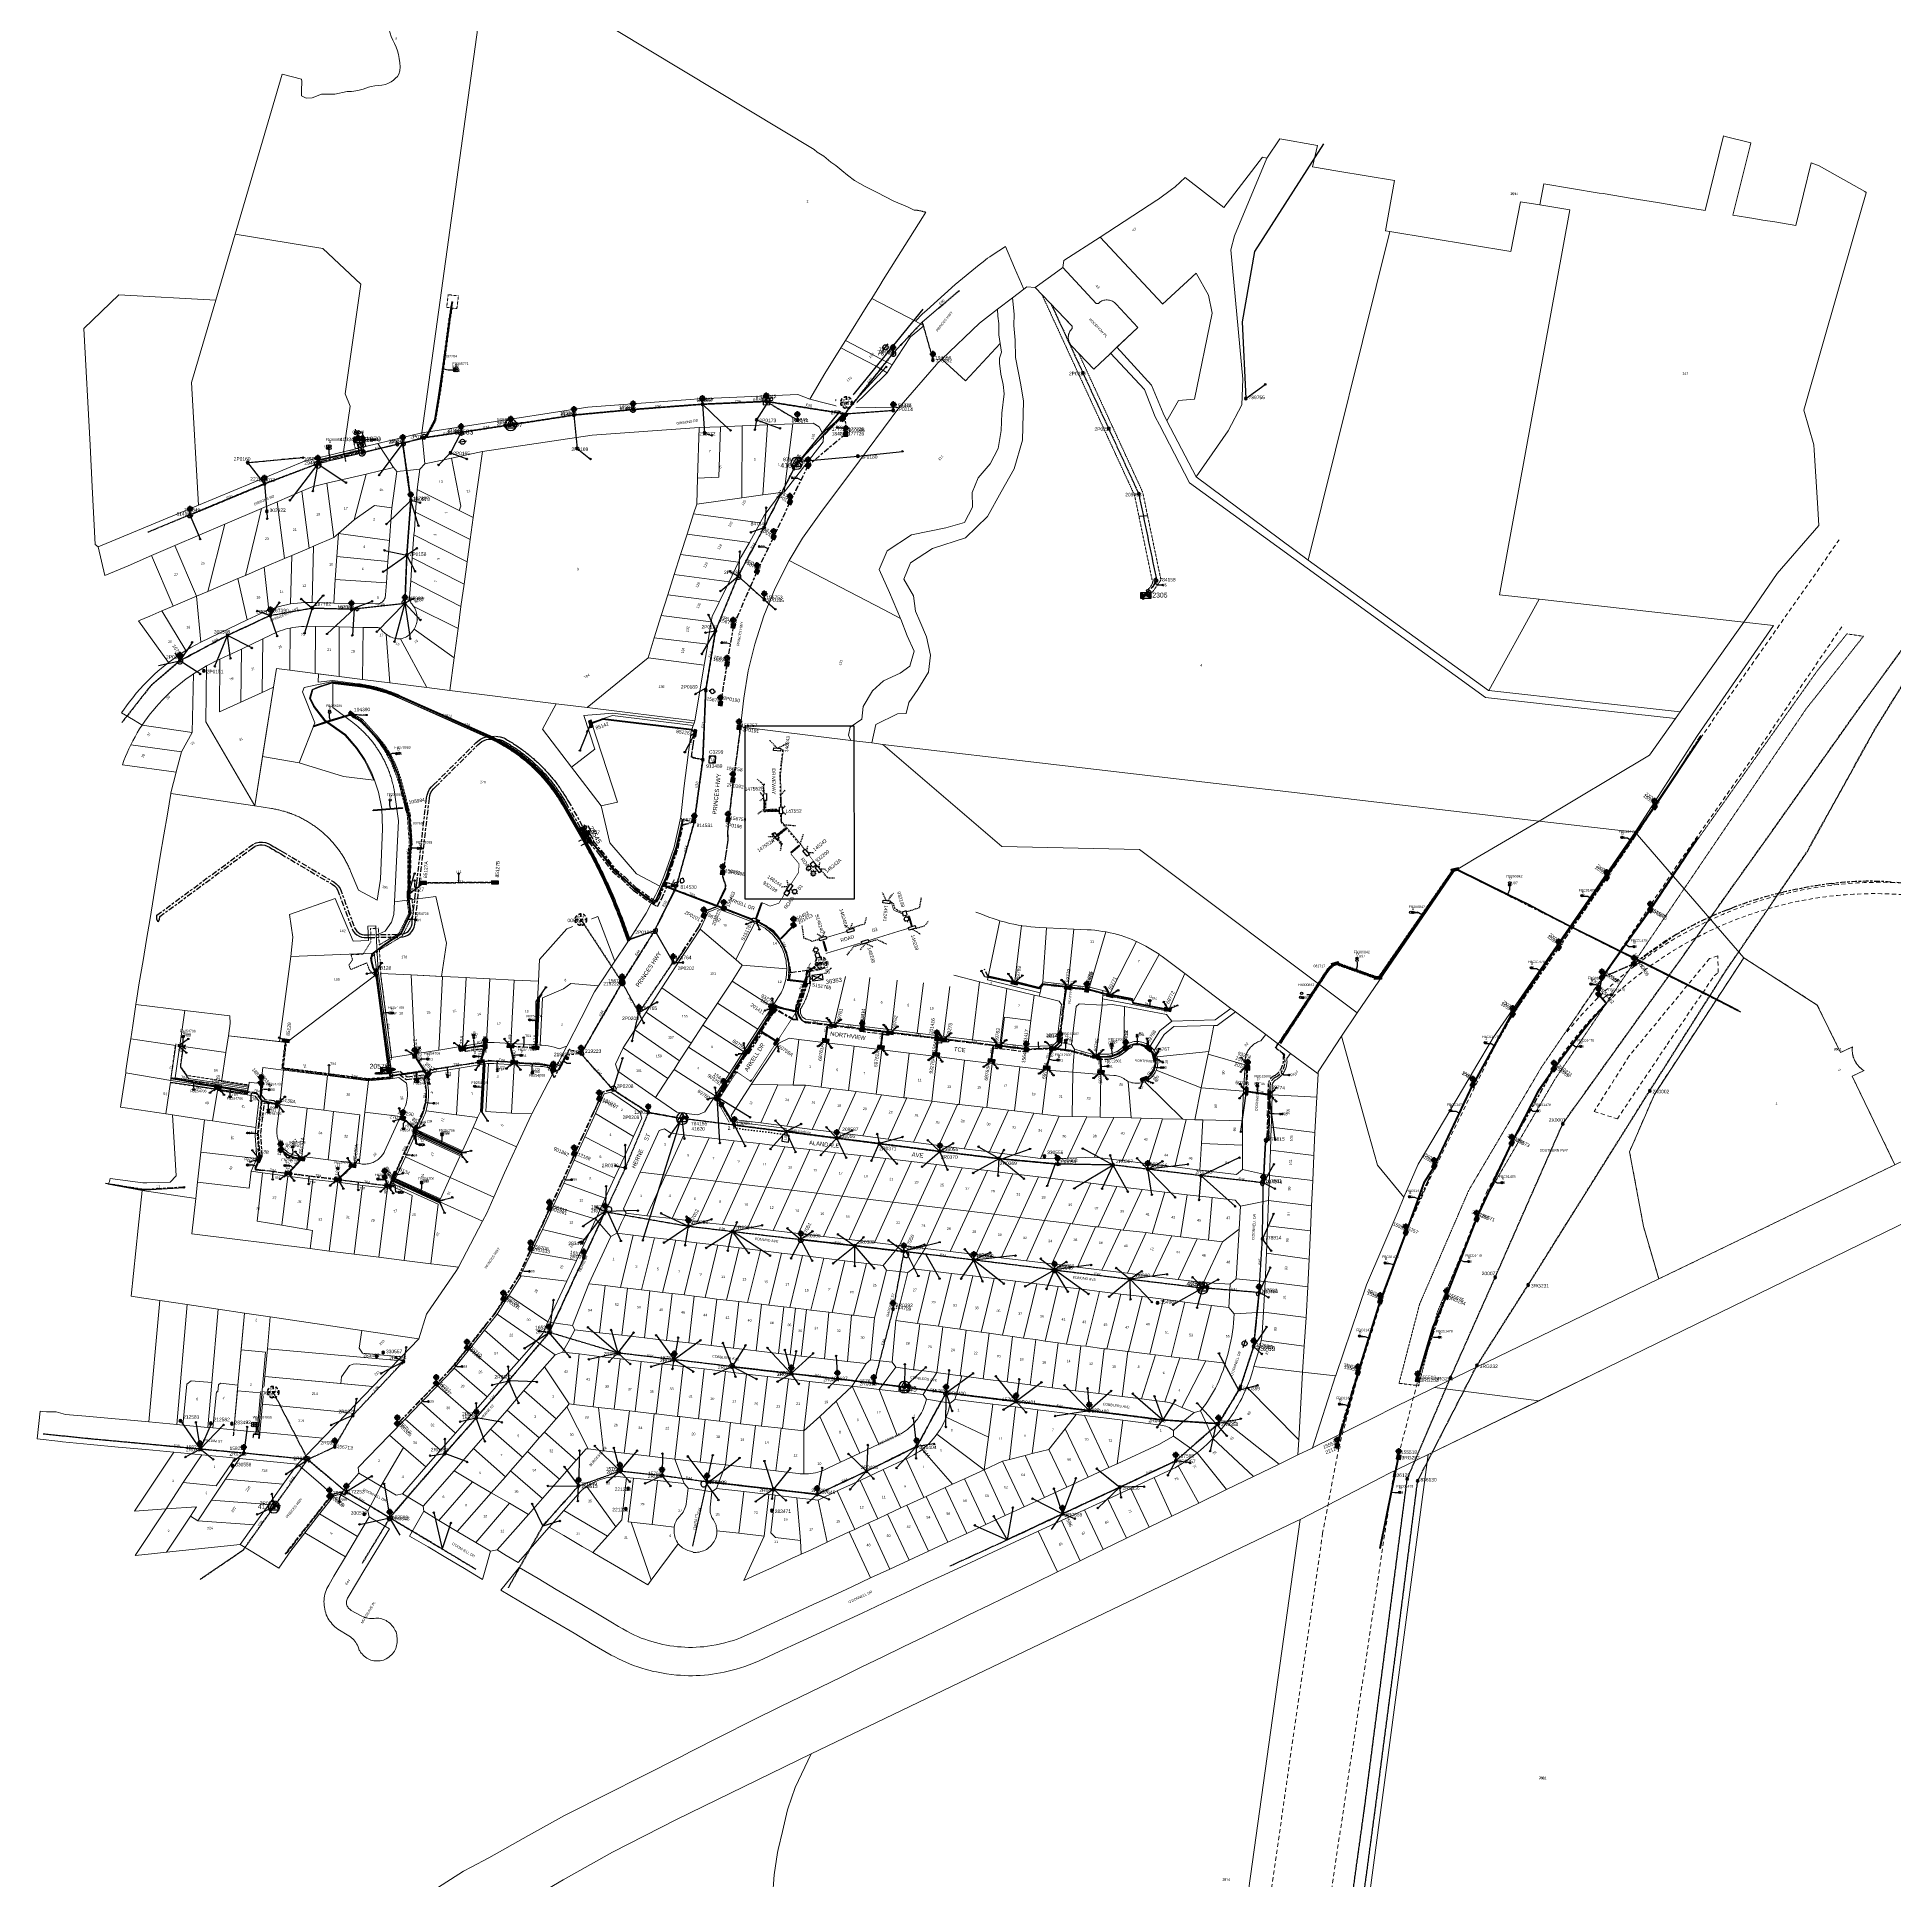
# Model space of a CAD drawing. Header units: metres. Extents: x 302407 to 305113, y 6184433 to 6187336.
# Drawn here: x 302487 to 303823, y 6185933 to 6187258 of the extents above; entities that cross this region are included whole.
import ezdxf
from ezdxf.enums import TextEntityAlignment as Align

# ---------------------------------------------------------------- set-up
doc = ezdxf.new("R2010")
doc.units = ezdxf.units.M
for name, pattern in [('Cable Exist OH', [1, 1, 0]), ('Cable Exist UG', [8.2, 4, -1.2, 1.8, -1.2]), ('Cable Remove', [2, 0, -2]), ('Dash', [5, 3, -2]), ('DASHDOT2', [0.5, 0.25, -0.125, 0, -0.125]), ('DASHED', [0.75, 0.5, -0.25]), ('HIDDEN', [0.375, 0.25, -0.125]), ('HIDDEN2', [0.1875, 0.125, -0.0625]), ('IE Trench LV', [6.5, 5, -1.5])]:
    doc.linetypes.add(name, pattern=pattern)
doc.layers.get('0').update_dxf_attribs({"color": 6})
for name, color, linetype, lineweight in [('Cadastre Buildings_SP_EXT', 7, 'Continuous', 5), ('Cadastre Developer_SP_EXT', 9, 'Continuous', 5), ('Cadastre Land Parcels_SP_EXT', 7, 'Continuous', 5), ('Cadastre Other Property_SP_EXT', 9, 'HIDDEN', 5), ('Cadastre Roads_SP_EXT', 7, 'Continuous', 5)]:
    doc.layers.add(name, color=color, linetype=linetype, lineweight=lineweight)
for name, color, linetype in [('Duct_SP_EXT', 7, 'Continuous'), ('Duct_SP_NEW', 7, 'Continuous'), ('Equip_HV_EXT', 7, 'Continuous'), ('Equip_LV_EXT', 7, 'Continuous'), ('Equip_SL_EXT', 7, 'Continuous'), ('Equip_SP_HV_EXT', 7, 'Continuous'), ('Equip_SP_LV_EXT', 7, 'Continuous'), ('Equip_SP_SL_EXT', 7, 'Continuous'), ('Equip_SP_SL_NEW', 7, 'Continuous'), ('Mains_HV_EXT', 7, 'Continuous'), ('Mains_HV_MOD', 3, 'Continuous'), ('Mains_LV_EXT', 7, 'Continuous'), ('Mains_LV_MOD', 3, 'Continuous'), ('Mains_LV_SL_EXT', 7, 'Continuous'), ('Mains_SL_EXT', 7, 'Continuous'), ('Mains_SL_MOD', 3, 'Continuous'), ('Mains_TR_EXT', 7, 'Continuous'), ('Notes', 7, 'Continuous'), ('Services_SP_EXT', 7, 'Continuous'), ('Services_SP_NEW_UG', 7, 'Continuous'), ('Sub_SP_EXT', 7, 'Continuous'), ('Sub_SP_NEW', 2, 'Continuous'), ('Sub_SP_TR_HV_LV_EXT', 7, 'Continuous'), ('SupportsOH_SP_TR_HV_LV_SL_EXT', 7, 'Continuous'), ('SupportsOH_SP_TR_HV_LV_SL_NEW', 7, 'Continuous'), ('SupportsUG_SP_HV_EXT', 7, 'Continuous'), ('SupportsUG_SP_LV_EXT', 7, 'Continuous'), ('SupportsUG_SP_LV_NEW', 7, 'Continuous'), ('SupportsUG_SP_LV_SL_EXT', 7, 'Continuous'), ('SupportsUG_SP_LV_SL_NEW', 7, 'Continuous'), ('Trench_SP_EXT', 7, 'Continuous'), ('Trench_SP_NEW', 7, 'Continuous'), ('UG_Details_SP_MISC', 7, 'Continuous')]:
    doc.layers.add(name, color=color, linetype=linetype)
doc.layers.add('UNKNOWN_FEATURES', color=1, linetype='DASHED', plot=False)
doc.styles.add('COLUMN_LABEL', font='arial.ttf')
doc.styles.add('HVSW_LABEL', font='arial.ttf')
doc.styles.add('iecARIAL', font='arial.ttf', dxfattribs={"height": 2})
doc.styles.add('IESYMBOL1', font='isocp.shx')
doc.styles.add('PIT_LABEL', font='arial.ttf')
doc.styles.add('POLE_LABEL', font='arial.ttf')
doc.styles.add('SL_LABEL', font='arial.ttf')
doc.styles.add('SLCP_LABEL', font='arial.ttf', dxfattribs={"height": 3.5})
doc.styles.get("Standard").update_dxf_attribs({"font": 'arial.ttf'})
doc.styles.add('SWITCH_LABEL', font='arial.ttf', dxfattribs={"height": 2.5})
doc.linetypes.add('Cable E UG', pattern='A,6,-0.5,["E",Standard,S=1.7,R=0,X=0.5,Y=-1],-2.9', length=9.4)
doc.linetypes.add('IE Trench HV', pattern='A,7,-0.2,["/",Standard,S=3,R=0,X=0.6,Y=-1.4],-2.5', length=9.7)

# ---------------------------------------------------------------- blocks, each defined once
blk = doc.blocks.new('SUB_POLE_EXT')
blk.add_wipeout([(0, 4.2), (0.4, 4.2), (0.8, 4.1), (1.2, 4), (1.6, 3.9), (2, 3.7), (2.3, 3.5), (2.7, 3.3), (3, 3), (3.3, 2.7), (3.5, 2.3), (3.8, 1.9), (3.9, 1.6), (4, 1.2), (4.2, 0.6), (4.2, 0), (4.2, -0.6), (4.1, -1.1), (3.9, -1.6), (3.6, -2.2), (3.2, -2.7), (3, -3), (2.7, -3.3), (2.4, -3.5), (2, -3.7), (1.6, -3.9), (1.3, -4), (0.8, -4.1), (0.4, -4.2), (0, -4.2), (-0.4, -4.2), (-0.8, -4.1), (-1.2, -4), (-1.6, -3.9), (-2, -3.7), (-2.4, -3.5), (-2.7, -3.3), (-3, -3), (-3.2, -2.7), (-3.5, -2.3), (-3.7, -2), (-3.9, -1.6), (-4, -1.2), (-4.2, -0.8), (-4.2, -0.1), (-4.2, 0.4), (-4.1, 0.8), (-4, 1.3), (-3.9, 1.6), (-3.7, 2), (-3.5, 2.4), (-3.3, 2.7), (-3, 3), (-2.7, 3.3), (-2.3, 3.5), (-2, 3.7), (-1.6, 3.9), (-1.2, 4), (-0.8, 4.2), (-0.4, 4.2)])
blk.add_line((2.2, 0.5), (2.2, 0.5, 0))
blk.add_lwpolyline([(-4.2, 0, 1), (4.2, 0, 1)], format="xyb", close=True)
blk.add_lwpolyline([(2.1, 0.5), (0, 4.2), (-3.7, -2.1), (3.7, -2.1)], close=True)
for tag, height, flags, p in [('STREET_CODE', 0.2, 9, (1.5, 0)), ('ASSET_NUM', 3.5, 8, (2, 2)), ('CONSTRUCTED_VOLTAGE', 0.2, 9, (1.5, -0.2)), ('NO_PHASES', 0.2, 9, (1.5, -0.4)), ('OPERATING_VOLTAGE', 0.2, 9, (1.5, -0.6)), ('OPERATED_BY', 0.2, 9, (1.5, -0.8)), ('MAINTAINED_BY', 0.2, 9, (1.5, -1)), ('ORIENTATION', 0.2, 9, (1.5, -1.2)), ('OWNED_BY', 0.2, 9, (1.5, -1.4)), ('SECONDARY_VOLTAGE', 0.2, 9, (1.5, -1.6)), ('STATE', 0.2, 9, (1.5, -1.8)), ('SUBSTATION_TYPE', 0.2, 9, (1.5, -2)), ('USAGE', 0.2, 9, (1.5, -2.2)), ('LEGEND', 0.2, 9, (1.5, -2.4)), ('LOCATION', 0.2, 9, (1.5, -2.6)), ('STREETNAME', 0.2, 9, (1.5, -2.8)), ('SUBURB', 0.2, 9, (1.5, -3)), ('NOTES', 0.2, 9, (1.5, -3.2)), ('Z', 0.2, 1, (1.5, -3.4))]:
    blk.add_attdef(tag, text='', height=height, dxfattribs=dict(flags=flags)).set_placement(p, align=Align.MIDDLE_LEFT)
blk = doc.blocks.new('SUB_PADMOUNT_EXT')
for points in [[(0, 0), (-3.84, 1.92), (-3.84, -1.92)], [(0, 0), (3.84, 1.92), (3.84, -1.92)]]:
    blk.add_hatch(color=256).paths.add_polyline_path(points)
for p, q in [((3.84, 1.92), (-3.84, -1.92)), ((-3.84, 1.92), (3.84, -1.92))]:
    blk.add_line(p, q)
blk.add_lwpolyline([(-3.84, -1.92), (3.84, -1.92), (3.84, 1.92), (-3.84, 1.92)], close=True)
for tag, height, flags, p in [('STREET_CODE', 0.2, 9, (1.5, 0)), ('ASSET_NUM', 3.5, 8, (2, 2)), ('CONSTRUCTED_VOLTAGE', 0.2, 9, (1.5, -0.2)), ('OPERATING_VOLTAGE', 0.2, 9, (1.5, -0.6)), ('ORIENTATION', 0.2, 9, (1.5, -0.8)), ('OWNED_BY', 0.2, 9, (1.5, -1)), ('OPERATED_BY', 0.2, 9, (1.5, -1.2)), ('SECONDARY_VOLTAGE', 0.2, 9, (1.5, -1.6)), ('STATE', 0.2, 9, (1.5, -1.8)), ('SUBSTATION_TYPE', 0.2, 9, (1.5, -2.2)), ('STREETNAME', 0.2, 9, (1.5, -3)), ('SUBURB', 0.2, 9, (1.5, -3.2)), ('Z', 0.2, 1, (1.5, -3.6)), ('NO_PHASES', 0.2, 9, (1.5, -0.4)), ('MAINTAINED_BY', 0.2, 9, (1.5, -1.4)), ('PARENT', 0.2, 9, (1.5, -2)), ('USAGE', 0.2, 9, (1.5, -2.4)), ('LEGEND', 0.2, 9, (1.5, -2.6)), ('LOCATION', 0.2, 9, (1.5, -2.8)), ('NOTES', 0.2, 9, (1.5, -3.4))]:
    blk.add_attdef(tag, text='', height=height, dxfattribs=dict(flags=flags)).set_placement(p, align=Align.MIDDLE_LEFT)
blk = doc.blocks.new('COLUMN_EXT')
blk.add_hatch(color=256).paths.add_polyline_path([(-1.5, 1.5), (-1.5, -1.5), (1.5, -1.5), (1.5, 1.5)])
blk.add_lwpolyline([(-1.5, -1.5), (1.5, -1.5), (1.5, 1.5), (-1.5, 1.5)], close=True)
for tag, height, style, flags, p in [('STRUCTURE_PLANT_NUMBER', 0.2, 'POLE_LABEL', 9, (1.8, 0)), ('ASSET_NUM', 2.5, 'COLUMN_LABEL', 8, (2, 2)), ('STREET_CODE', 0.2, 'COLUMN_LABEL', 9, (1.8, -0.2))]:
    blk.add_attdef(tag, text='', height=height, dxfattribs=dict(style=style, flags=flags)).set_placement(p, align=Align.MIDDLE_LEFT)
at = {"flags": 9}
for tag, p in [('COLUMN_TYPE', (1.8, -0.4)), ('OWNED_BY', (1.8, -0.6)), ('STATE', (1.8, -0.8)), ('USAGE', (1.8, -1)), ('LEGEND', (1.8, -1.2)), ('LOCATION', (1.8, -1.4)), ('STREETNAME', (1.8, -1.6)), ('SUBURB', (1.8, -1.8)), ('NOTES', (1.8, -2))]:
    blk.add_attdef(tag, text='', height=0.2, dxfattribs=at).set_placement(p, align=Align.MIDDLE_LEFT)
at = {"flags": 1}
blk.add_attdef('Z', (1.8, -2.4), '', height=0.2, dxfattribs=at)
blk = doc.blocks.new('PILLAR_EXT')
blk.add_hatch(color=256).paths.add_polyline_path([(-2.475, 0.99), (-2.475, -0.99), (2.475, -0.99), (2.475, 0.99)])
blk.add_lwpolyline([(-2.475, -0.99), (2.475, -0.99), (2.475, 0.99), (-2.475, 0.99)], close=True)
for tag, p, flags in [('OWNED_BY', (0, -0.2), 9), ('STATE', (0, -0.4), 9), ('SUPPORT_TYPE', (0, -0.6), 9), ('STREETNAME', (0, -1.8), 9), ('SUBURB', (0, -2), 1), ('USAGE', (0, -0.8), 9), ('LEGEND', (0, -1), 9), ('LOCATION', (0, -1.2), 9), ('NOTES', (0, -1.4), 9), ('PARENT', (0, -1.6), 9)]:
    blk.add_attdef(tag, p, '', height=0.2, dxfattribs=dict(flags=flags))
at = {"style": 'iecARIAL', "flags": 8}
blk.add_attdef('ASSET_NUM', (1.5, 3.5), '', height=2.5, dxfattribs=at)
blk = doc.blocks.new('DUCT_EXT')
blk.add_circle((0, 0.8), 0.8)
at = {"flags": 1}
blk.add_attdef('Z', (0, 0), '', height=0.2, dxfattribs=at)
at = {"flags": 9}
for tag, p in [('DUCT_CODE', (0, 0)), ('XSECT_TYPE', (0, -0.2)), ('FB_REFERENCE', (0, -0.4)), ('STATE', (0, -0.6)), ('NOTES', (0, -0.8))]:
    blk.add_attdef(tag, text='', height=0.2, dxfattribs=at).set_placement(p, align=Align.MIDDLE_LEFT)
blk = doc.blocks.new('LV_OH_LINKS_DISTFUSE_EXT')
for p, q in [((0, 0), (0.96, 0)), ((3.84, 0), (4.8, 0))]:
    blk.add_line(p, q)
blk.add_lwpolyline([(3.84, -1.2), (3.84, 1.2), (0.96, -1.2), (0.96, 1.2)], close=True)
at = {"flags": 9}
for tag, p in [('ACTUAL_STATUS', (0, 0)), ('CONSTRUCTED_VOLTAGE', (0, -0.2)), ('OPERATING_VOLTAGE', (0, -0.6)), ('ORIENTATION', (0, -0.8)), ('OWNED_BY', (0, -1)), ('STATE', (0, -1.2)), ('SWITCH_TYPE', (0, -1.4)), ('NO_PHASES', (0, -0.4)), ('USAGE', (0, -1.6)), ('NOTES', (0, -1.8))]:
    blk.add_attdef(tag, text='', height=0.2, dxfattribs=at).set_placement(p, align=Align.MIDDLE_LEFT)
at = {"flags": 1}
blk.add_attdef('Z', (0, 0), '', height=0.2, dxfattribs=at)
blk = doc.blocks.new('LV_OH_LINKS_CLOSED_EXT')
for p, q in [((-0.2, 5), (-0.2, 3)), ((0.2, 5), (0.2, 3))]:
    blk.add_line(p, q)
blk.add_lwpolyline([(0, 3, 1), (0, 5, 1)], format="xyb", close=True)
at = {"flags": 1}
blk.add_attdef('Z', (0, 0), '', height=0.2, dxfattribs=at)
at = {"flags": 9}
for tag, p in [('ACTUAL_STATUS', (0, 0)), ('CONSTRUCTED_VOLTAGE', (0, -0.2)), ('NO_PHASES', (0, -0.4)), ('OPERATING_VOLTAGE', (0, -0.6)), ('ORIENTATION', (0, -0.8)), ('OWNED_BY', (0, -1)), ('STATE', (0, -1.2)), ('SWITCH_TYPE', (0, -1.4)), ('USAGE', (0, -1.6)), ('NOTES', (0, -1.8))]:
    blk.add_attdef(tag, text='', height=0.2, dxfattribs=at).set_placement(p, align=Align.MIDDLE_LEFT)
blk = doc.blocks.new('LV_OH_LINKS_OPEN_EXT')
for p, q in [((-0.17, 4.97), (-0.17, 5.46)), ((-0.17, 3), (-0.17, 2.5)), ((0.17, 4.97), (0.17, 5.46)), ((0.17, 3), (0.17, 2.5))]:
    blk.add_line(p, q)
blk.add_lwpolyline([(0, 2.99, 1), (0, 4.98, 1)], format="xyb", close=True)
at = {"flags": 9}
for tag, p in [('ACTUAL_STATUS', (0, 0)), ('CONSTRUCTED_VOLTAGE', (0, -0.2)), ('OPERATING_VOLTAGE', (0, -0.6)), ('ORIENTATION', (0, -0.8)), ('OWNED_BY', (0, -1)), ('STATE', (0, -1.2)), ('SWITCH_TYPE', (0, -1.4)), ('NO_PHASES', (0, -0.4)), ('USAGE', (0, -1.6)), ('LEGEND', (0, -1.8)), ('NOTES', (0, -2))]:
    blk.add_attdef(tag, text='', height=0.2, dxfattribs=at).set_placement(p, align=Align.MIDDLE_LEFT)
at = {"flags": 1}
blk.add_attdef('Z', (0, 0), '', height=0.2, dxfattribs=at)
blk = doc.blocks.new('SL_LANTERN_EXT')
at = {"lineweight": 40}
for p, q in [((-2.3, 4.2), (2.2, 4.2)), ((-1.5, 5.7), (-1.1, 5.3)), ((-1.5, 2.8), (-1.1, 3.2)), ((0, 2), (0, 6.5)), ((0, 0), (0, 2.7)), ((1.5, 5.7), (1.1, 5.3)), ((1.5, 2.8), (1.1, 3.2))]:
    blk.add_line(p, q, dxfattribs=at)
blk.add_circle((0, 4.2), 1.5, dxfattribs=at)
at = {"style": 'iecARIAL', "flags": 8}
blk.add_attdef('ASSET_NUM', (1.5, 1.5), '', height=2.5, dxfattribs=at)
for tag, p, height, flags in [('CONSTRUCTED_VOLTAGE', (1, -0.7), 0.2, 9), ('CONTROL_TYPE', (1, -0.9), 0.2, 9), ('LANTERN_PURPOSE', (1, -1.1), 0.2, 9), ('LANTERN_TYPE', (1, -1.3), 0.2, 9), ('NO_PHASES', (1, -1.5), 0.2, 9), ('OPERATING_VOLTAGE', (1, -1.7), 0.2, 9), ('ORIENTATION', (1, -1.9), 0.2, 9), ('OWNED_BY', (1, -2.1), 0.2, 9), ('STATE', (1, -2.3), 0.2, 9), ('USAGE', (1, -2.5), 0.2, 9), ('CEXIST', (1, -2.7), 0.2, 9), ('CNEW', (1, -2.9), 0.2, 9), ('CNUMBER', (1, -3.1), 0.2, 9), ('CREMOVE', (1, -3.3), 0.2, 9), ('CREPLACE', (1, -3.5), 0.2, 9), ('LKINGHEIGHT', (1, -3.7), 0.2, 9), ('LBRACKET', (1, -3.9), 0.2, 9), ('LBRACKETVOCAB', (1, -4.1), 0.2, 9), ('LCATEGORY', (1, -4.3), 0.2, 9), ('LCHARGE1', (1, -4.5), 0.2, 9), ('LCHARGE1PERCENT', (1, -4.7), 0.2, 9), ('LCHARGE2', (1, -4.9), 0.2, 9), ('LCHARGE2PERCENT', (1, -5.1), 0.2, 9), ('LCHARGE3', (1, -5.3), 0.2, 9), ('LCHARGE3PERCENT', (1, -5.5), 0.2, 9), ('LEXIST', (1, -5.7), 0.2, 9), ('LLAMP', (1, -5.9), 0.2, 9), ('LLAMPVOCAB', (1, -6.1), 0.2, 9), ('LMAST', (1, -6.3), 0.2, 9), ('LMASTVOCAB', (1, -6.5), 0.2, 9), ('LNEW', (1, -6.7), 0.2, 9), ('LANTNUMBER', (1, -6.9), 0.2, 9), ('LOUTREACH', (1, -7.3), 0.2, 9), ('LOUTREACHVOCAB', (1, -7.5), 0.2, 9), ('LRATECODE', (1, -7.7), 0.2, 9), ('LREMOVE', (1, -7.9), 0.2, 9), ('LREPLACE', (1, -8.1), 0.2, 9), ('LTYPE', (1, -8.3), 0.2, 9), ('LTYPEVOCAB', (1, -8.5), 0.2, 9), ('LEGEND', (1, -8.7), 0.2, 9), ('LOCATION', (1, -8.9), 0.2, 9), ('NOTES', (1, -9.1), 0.2, 9), ('STREETNAME', (1, -9.3), 0.2, 9), ('SUBURB', (1, -9.5), 0.2, 1), ('LNUMBER', (2.2, -3.3), 2.5, 8)]:
    blk.add_attdef(tag, p, '', height=height, dxfattribs=dict(flags=flags))
blk = doc.blocks.new('SL_NIGHTWATCH_EXT')
at = {"lineweight": 40}
h = blk.add_hatch(color=256, dxfattribs=at)
h.paths.add_polyline_path([(0.4, 2, 0.098491), (-0.4, 2), (-0.2, 1, -0.098491), (0.2, 1)])
h.paths.add_polyline_path([(0.6, 0.8, -0.098491), (0.8, 0.6), (1.7, 1.1, 0.098491), (1.1, 1.7)])
h.paths.add_polyline_path([(1, 0.2, -0.098491), (1, -0.2), (2, -0.4, 0.098491), (2, 0.4)])
h.paths.add_polyline_path([(0.8, -0.6, -0.098491), (0.6, -0.8), (1.1, -1.7, 0.098491), (1.7, -1.1)])
h.paths.add_polyline_path([(-0.2, -1), (-0.4, -2, 0.098491), (0.4, -2), (0.2, -1, -0.098491)])
h.paths.add_polyline_path([(-0.8, -0.6), (-1.7, -1.1, 0.098491), (-1.1, -1.7), (-0.6, -0.8, -0.098491)])
h.paths.add_polyline_path([(-1, 0.2), (-2, 0.4, 0.098491), (-2, -0.4), (-1, -0.2, -0.098491)])
h.paths.add_polyline_path([(-1.1, 1.7, 0.098491), (-1.7, 1.1), (-0.8, 0.6, -0.098491), (-0.6, 0.8)])
for p, q in [((-1.2, 1.6), (-1.2, 1.6, 0)), ((-1.1, 1.6), (-1.1, 1.6, 0)), ((1.1, 1.6), (1.1, 1.6, 0)), ((-0.9, -0.6), (-0.9, -0.6, 0)), ((0.8, -0.6), (0.8, -0.6, 0)), ((1.1, -1.6), (1.1, -1.6, 0)), ((2, -0.4), (2, -0.4, 0))]:
    blk.add_line(p, q, dxfattribs=at)
for points in [[(-1, 0.2, 0.098491), (-1, -0.2), (-2, -0.4, -0.098491), (-2, 0.4)], [(-0.6, 0.8, 0.098491), (-0.8, 0.6), (-1.7, 1.1, -0.098491), (-1.1, 1.7)], [(-0.2, 1, -0.098491), (0.2, 1), (0.4, 2, 0.098491), (-0.4, 2)], [(0.8, 0.6), (1.7, 1.1, 0.098491), (1.1, 1.7), (0.6, 0.8, -0.098491)], [(1, -0.2), (2, -0.4, 0.098491), (2, 0.4), (1, 0.2, -0.098491)], [(-0.8, -0.6, 0.098491), (-0.6, -0.8), (-1.1, -1.7, -0.098491), (-1.7, -1.1)], [(0.2, -1), (0.4, -2, -0.098491), (-0.4, -2), (-0.2, -1, 0.098491)], [(0.6, -0.8), (1.1, -1.7, 0.098491), (1.7, -1.1), (0.8, -0.6, -0.098491)]]:
    blk.add_lwpolyline(points, format="xyb", close=True, dxfattribs=at)
blk.add_circle((0, 0), 1, dxfattribs=at)
blk = doc.blocks.new('CCP_EXT')
blk.add_wipeout([(0, 0.6), (0.6, 0), (0, -0.6), (-0.6, 0)])
blk.add_lwpolyline([(-0.6, 0), (0, 0.6), (0.6, 0), (0, -0.6), (-0.6, 0)])
at = {"flags": 1}
blk.add_attdef('Z', (0, 0), '', height=0.2, dxfattribs=at)
at = {"flags": 9}
for tag, p in [('CCP_TYPE', (0, 0)), ('CONSTRUCTED_VOLTAGE', (0, -0.2)), ('NO_PHASES', (0, -0.4)), ('OPERATING_VOLTAGE', (0, -0.6)), ('ORIENTATION', (0, -0.8)), ('OWNED_BY', (0, -1)), ('USAGE', (0, -1.2)), ('LEGEND', (0, -1.4)), ('LIFE_SUPPORT', (0, -1.6)), ('STATE', (0, -1.8)), ('NOTES', (0, -2))]:
    blk.add_attdef(tag, text='', height=0.2, dxfattribs=at).set_placement(p, align=Align.MIDDLE_LEFT)
blk = doc.blocks.new('POLE_EXT')
blk.add_hatch(color=256).paths.add_polyline_path([(-1, 0, 1), (1, 0, 1)])
blk.add_lwpolyline([(-1, 0, 1), (1, 0, 1)], format="xyb", close=True)
for tag, height, flags, p in [('pNumber', 2.5, 8, (-17.8, 2.1)), ('OWNED_BY', 0.2, 9, (1.4, -0.4)), ('PARENT', 0.2, 9, (1.4, -0.6)), ('SPECIAL_USE', 0.2, 9, (1.4, -0.8)), ('STATE', 0.2, 9, (1.4, -1)), ('USAGE', 0.2, 9, (1.4, -1.2)), ('cLV', 0.2, 9, (1.4, -1.4)), ('hDepth', 0.2, 9, (1.4, -1.6)), ('hDia', 0.2, 9, (1.4, -1.8)), ('cHV', 0.2, 9, (1.4, -2)), ('LBRACKET', 0.2, 9, (1.4, -2.2)), ('LExisting', 0.2, 9, (1.4, -2.4)), ('LANTNUMBER', 0.2, 9, (1.4, -2.6)), ('LOther', 0.2, 9, (1.4, -2.8)), ('LRemove', 0.2, 9, (1.4, -3)), ('LEGEND', 0.2, 9, (1.4, -3.2)), ('cLinedev', 0.2, 9, (1.4, -3.4)), ('LOCATION', 0.2, 9, (1.4, -3.6)), ('pExisting', 0.2, 9, (1.4, -3.8)), ('PFNUMBER', 0.2, 9, (1.4, -4)), ('NEWPFNUMBER', 0.2, 9, (1.4, -4.2)), ('pFooting', 0.2, 9, (1.4, -4.4)), ('pNew', 0.2, 9, (1.4, -4.6)), ('pRelocate', 0.2, 9, (1.4, -5)), ('pRemove', 0.2, 9, (1.4, -5.2)), ('pReplace', 0.2, 9, (1.4, -5.4)), ('pStay', 0.2, 9, (1.4, -5.6)), ('pType', 0.2, 9, (1.4, -5.8)), ('cspan', 0.2, 9, (1.4, -6)), ('STREETNAME', 0.2, 9, (1.4, -6.2)), ('SUBURB', 0.2, 9, (1.4, -6.4)), ('NOTES', 0.2, 9, (1.4, -6.6)), ('MAINTAINED_BY', 0.2, 9, (1.4, -6.8)), ('OPERATED_BY', 0.2, 9, (1.4, -7))]:
    blk.add_attdef(tag, text='', height=height, dxfattribs=dict(flags=flags)).set_placement(p, align=Align.MIDDLE_LEFT)
at = {"style": 'POLE_LABEL'}
for tag, height, flags, p in [('STRUCTURE_PLANT_NUMBER', 0.2, 9, (1.4, 0)), ('ASSET_NUM', 2.5, 8, (2, 2)), ('STREET_CODE', 0.2, 9, (1.4, -0.2))]:
    blk.add_attdef(tag, text='', height=height, dxfattribs=dict(at, flags=flags)).set_placement(p, align=Align.MIDDLE_LEFT)
at = {"flags": 1}
blk.add_attdef('Z', (1.4, -7.3), '', height=0.2, dxfattribs=at)
blk = doc.blocks.new('SL_STJ_EXT')
h = blk.add_hatch(color=256)
edge = h.paths.add_edge_path()
edge.add_ellipse((-0.6, 0.1), major_axis=(0.226, 0.226), ratio=1, start_angle=45, end_angle=135)
edge.add_line((-0.9, 0.1), (-0.9, -0.1))
edge.add_ellipse((-0.6, -0.1), major_axis=(0.226, 0.226), ratio=1, start_angle=135, end_angle=225)
edge.add_line((-0.6, -0.5), (0.6, -0.5))
edge.add_ellipse((0.6, -0.1), major_axis=(-0.226, 0.226), ratio=1, start_angle=135, end_angle=225)
edge.add_line((0.9, -0.1), (0.9, 0.1))
edge.add_ellipse((0.6, 0.1), major_axis=(-0.226, 0.226), ratio=1, start_angle=225, end_angle=315)
edge.add_line((0.6, 0.5), (-0.6, 0.5))
blk.add_lwpolyline([(-0.9, 0.1), (-0.9, -0.1, 0.414214), (-0.6, -0.5), (0.6, -0.5, 0.414214), (0.9, -0.1), (0.9, 0.1, 0.414214), (0.6, 0.5), (-0.6, 0.5, 0.414214)], format="xyb", close=True)
at = {"flags": 1}
blk.add_attdef('Z', (0, 0), '', height=0.2, dxfattribs=at)
at = {"flags": 9}
for tag, p in [('ORIENTATION', (0, 0)), ('USAGE', (0, -0.2)), ('LEGEND', (0, -0.4)), ('NOTES', (0, -0.6))]:
    blk.add_attdef(tag, text='', height=0.2, dxfattribs=at).set_placement(p, align=Align.MIDDLE_LEFT)
blk = doc.blocks.new('HV_STJ_EXT')
h = blk.add_hatch(color=256)
edge = h.paths.add_edge_path()
edge.add_ellipse((-0.6, 0.1), major_axis=(0.226, 0.226), ratio=1, start_angle=45, end_angle=135)
edge.add_line((-0.9, 0.1), (-0.9, -0.1))
edge.add_ellipse((-0.6, -0.1), major_axis=(0.226, 0.226), ratio=1, start_angle=135, end_angle=225)
edge.add_line((-0.6, -0.5), (0.6, -0.5))
edge.add_ellipse((0.6, -0.1), major_axis=(-0.226, 0.226), ratio=1, start_angle=135, end_angle=225)
edge.add_line((0.9, -0.1), (0.9, 0.1))
edge.add_ellipse((0.6, 0.1), major_axis=(-0.226, 0.226), ratio=1, start_angle=225, end_angle=315)
edge.add_line((0.6, 0.5), (-0.6, 0.5))
blk.add_lwpolyline([(-0.9, 0.1), (-0.9, -0.1, 0.414214), (-0.6, -0.5), (0.6, -0.5, 0.414214), (0.9, -0.1), (0.9, 0.1, 0.414214), (0.6, 0.5), (-0.6, 0.5, 0.414214)], format="xyb", close=True)
for tag, flags, p in [('ORIENTATION', 9, (1.5, 0)), ('USAGE', 9, (1.5, -0.2)), ('LEGEND', 9, (1.5, -0.4)), ('NOTES', 9, (1.5, -0.6)), ('Z', 1, (1.5, -0.8))]:
    blk.add_attdef(tag, text='', height=0.2, dxfattribs=dict(flags=flags)).set_placement(p, align=Align.MIDDLE_LEFT)
blk = doc.blocks.new('LV_UG_LINKS_OPEN_EXT')
blk.add_wipeout([(-0.2, 1.5), (-0.4, 1.4), (-0.6, 1.4), (-0.8, 1.3), (-0.9, 1.2), (-1.1, 1), (-1.2, 0.9), (-1.3, 0.7), (-1.4, 0.6), (-1.4, 0.4), (-1.5, 0.2), (-1.5, 0), (-1.5, -0.2), (-1.5, -0.3), (-1.4, -0.5), (-1.3, -0.7), (-1.2, -0.9), (-1.1, -1), (-1, -1.1), (-0.8, -1.2), (-0.7, -1.3), (-0.5, -1.4), (-0.3, -1.5), (-0.1, -1.5), (0.1, -1.5), (0.2, -1.5), (0.4, -1.4), (0.6, -1.4), (0.8, -1.3), (0.9, -1.2), (1.1, -1), (1.2, -0.9), (1.3, -0.7), (1.4, -0.6), (1.4, -0.4), (1.5, -0.2), (1.5, 0), (1.5, 0.2), (1.5, 0.3), (1.4, 0.5), (1.3, 0.7), (1.2, 0.9), (1.1, 1), (1, 1.1), (0.8, 1.2), (0.7, 1.3), (0.5, 1.4), (0.3, 1.5), (0.1, 1.5), (-0.1, 1.5)])
for p, q in [((-0.2, 1.5), (-0.2, 2.2)), ((0.2, 1.5), (0.2, 2.2)), ((-0.2, -1.5), (-0.2, -2.2)), ((0.2, -1.5), (0.2, -2.2))]:
    blk.add_line(p, q)
blk.add_lwpolyline([(0, -1.5, 1), (0, 1.5, 1)], format="xyb", close=True)
at = {"flags": 1}
blk.add_attdef('Z', (0, 0), '', height=0.2, dxfattribs=at)
at = {"flags": 9}
for tag, p in [('ACTUAL_STATUS', (0, 0)), ('CONSTRUCTED_VOLTAGE', (0, -0.2)), ('NO_PHASES', (0, -0.4)), ('OPERATING_VOLTAGE', (0, -0.6)), ('ORIENTATION', (0, -0.8)), ('STATE', (0, -1)), ('SWITCH_TYPE', (0, -1.2)), ('USAGE', (0, -1.4)), ('NOTES', (0, -1.6))]:
    blk.add_attdef(tag, text='', height=0.2, dxfattribs=at).set_placement(p, align=Align.MIDDLE_LEFT)
blk = doc.blocks.new('LV_UG_DFUSE_CLOSED_EXT')
for points in [[(1, 0), (0, 0)], [(5, -0.7), (2.2, 0.7)], [(5, 0.7), (2.2, -0.7)], [(6.2, 0), (7.2, 0)]]:
    blk.add_lwpolyline(points)
for centre in [(1.8, 0), (5.4, 0)]:
    blk.add_circle(centre, 0.8)
at = {"flags": 1}
blk.add_attdef('Z', (0, 0), '', height=0.2, dxfattribs=at)
at = {"flags": 9}
for tag, p in [('ACTUAL_STATUS', (0, 0)), ('CONSTRUCTED_VOLTAGE', (0, -0.2)), ('NO_PHASES', (0, -0.4)), ('OPERATING_VOLTAGE', (0, -0.6)), ('ORIENTATION', (0, -0.8)), ('STATE', (0, -1)), ('SWITCH_TYPE', (0, -1.2)), ('USAGE', (0, -1.4)), ('NOTES', (0, -1.6))]:
    blk.add_attdef(tag, text='', height=0.2, dxfattribs=at).set_placement(p, align=Align.MIDDLE_LEFT)
blk = doc.blocks.new('LV_UG_DFUSE_OPEN_EXT')
for points in [[(1, 0), (0, 0)], [(6.2, 0), (7.2, 0)]]:
    blk.add_lwpolyline(points)
for centre in [(1.8, 0), (5.4, 0)]:
    blk.add_circle(centre, 0.8)
at = {"flags": 1}
blk.add_attdef('Z', (0, 0), '', height=0.2, dxfattribs=at)
at = {"flags": 9}
for tag, p in [('ACTUAL_STATUS', (0, 0)), ('CONSTRUCTED_VOLTAGE', (0, -0.2)), ('NO_PHASES', (0, -0.4)), ('OPERATING_VOLTAGE', (0, -0.6)), ('ORIENTATION', (0, -0.8)), ('STATE', (0, -1)), ('SWITCH_TYPE', (0, -1.2)), ('USAGE', (0, -1.4)), ('NOTES', (0, -1.6))]:
    blk.add_attdef(tag, text='', height=0.2, dxfattribs=at).set_placement(p, align=Align.MIDDLE_LEFT)
blk = doc.blocks.new('SWG_HOLEC_SU_EXT')
blk.add_line((1.8, -2), (5.8, -2))
for points in [[(1, 0), (0, 0)], [(6.6, 0), (7.6, 0)]]:
    blk.add_lwpolyline(points)
for points in [[(1.8, -0.8, 1), (1.8, 0.8, 1)], [(5.8, -0.8, 1), (5.8, 0.8, 1)]]:
    blk.add_lwpolyline(points, format="xyb", close=True)
at = {"style": 'SWITCH_LABEL', "flags": 8}
blk.add_attdef('ASSET_NUM', text='', height=2.5, rotation=179.9544, dxfattribs=at).set_placement((-2.4, 0), align=Align.MIDDLE_LEFT)
at = {"flags": 1}
blk.add_attdef('Z', (0, 0), '', height=0.2, dxfattribs=at)
at = {"style": 'SWITCH_LABEL', "flags": 9}
blk.add_attdef('STREET_CODE', text='', height=0.2, dxfattribs=at).set_placement((0, -0.2), align=Align.MIDDLE_LEFT)
at = {"flags": 9}
for tag, p in [('ACTUAL_STATUS', (0, -0.4)), ('CONSTRUCTED_VOLTAGE', (0, -0.6)), ('NO_PHASES', (0, -0.8)), ('OPERATING_VOLTAGE', (0, -1)), ('ORIENTATION', (0, -1.2)), ('OWNED_BY', (0, -1.4)), ('PARENT', (0, -1.6)), ('STATE', (0, -1.8)), ('SWITCH_TYPE', (0, -2)), ('USAGE', (0, -2.2)), ('LOCATION', (0, -2.4)), ('STREETNAME', (0, -2.6)), ('SUBURB', (0, -2.8)), ('NOTES', (0, -3))]:
    blk.add_attdef(tag, text='', height=0.2, dxfattribs=at).set_placement(p, align=Align.MIDDLE_LEFT)
blk = doc.blocks.new('HV_ABS_CLOSED_EXT')
blk.add_line((-3, 6.9), (3, 6.9))
blk.add_circle((0, 6.9), 1.8)
at = {"flags": 1}
blk.add_attdef('Z', (0, 0), '', height=0.2, dxfattribs=at)
at = {"style": 'HVSW_LABEL'}
for tag, height, flags, p in [('ASSET_NUM', 3.5, 8, (2, 2)), ('STREET_CODE', 0.2, 9, (0, -0.2))]:
    blk.add_attdef(tag, text='', height=height, dxfattribs=dict(at, flags=flags)).set_placement(p, align=Align.MIDDLE_LEFT)
at = {"flags": 9}
for tag, p in [('ACTUAL_STATUS', (0, -0.4)), ('CONSTRUCTED_VOLTAGE', (0, -0.6)), ('NO_PHASES', (0, -0.8)), ('OPERATING_VOLTAGE', (0, -1)), ('ORIENTATION', (0, -1.2)), ('OWNED_BY', (0, -1.4)), ('STATE', (0, -1.6)), ('SWITCH_TYPE', (0, -1.8)), ('USAGE', (0, -2)), ('LEGEND', (0, -2.2)), ('LOCATION', (0, -2.4)), ('STREETNAME', (0, -2.6)), ('SUBURB', (0, -2.8)), ('NOTES', (0, -3))]:
    blk.add_attdef(tag, text='', height=0.2, dxfattribs=at).set_placement(p, align=Align.MIDDLE_LEFT)
blk = doc.blocks.new('HV_LOAD_BREAK_EXT')
blk.add_lwpolyline([(-2.4, -2.4), (2.4, -2.4), (2.4, 2.4), (-2.4, 2.4)], close=True)
at = {"insert": (-1.1, 1), "char_height": 2, "width": 2.963, "attachment_point": 1}
blk.add_mtext('{\\Fisocp|c0;LB}', dxfattribs=at)
for tag, height, flags, p in [('STREET_CODE', 0.2, 9, (1.5, 0)), ('ASSET_NUM', 2.5, 8, (2, 2)), ('ACTUAL_STATUS', 0.2, 9, (1.5, -0.2)), ('CONSTRUCTED_VOLTAGE', 0.2, 9, (1.5, -0.4)), ('NO_PHASES', 0.2, 9, (1.5, -0.6)), ('OPERATING_VOLTAGE', 0.2, 9, (1.5, -0.8)), ('ORIENTATION', 0.2, 9, (1.5, -1)), ('OWNED_BY', 0.2, 9, (1.5, -1.2)), ('OPERATED_BY', 0.2, 9, (1.5, -1.4)), ('MAINTAINED_BY', 0.2, 9, (1.5, -1.6)), ('STATE', 0.2, 9, (1.5, -1.8)), ('SWITCH_TYPE', 0.2, 9, (1.5, -2)), ('USAGE', 0.2, 9, (1.5, -2.2)), ('LEGEND', 0.2, 9, (1.5, -2.4)), ('LOCATION', 0.2, 9, (1.5, -2.6)), ('STREETNAME', 0.2, 9, (1.5, -2.8)), ('SUBURB', 0.2, 9, (1.5, -3)), ('NOTES', 0.2, 9, (1.5, -3.2)), ('LABEL_ALIGNMENT', 0.2, 9, (1.5, -3.4)), ('Z', 0.2, 1, (1.5, -3.6))]:
    blk.add_attdef(tag, text='', height=height, dxfattribs=dict(flags=flags)).set_placement(p, align=Align.MIDDLE_LEFT)
blk = doc.blocks.new('End Shackle_EXT')
blk.add_wipeout([(0, 0.3), (1.8, 0.3), (1.8, -0.3), (0, -0.3)])
blk.add_line((1.8, -1), (1.8, 1))
at = {"flags": 1}
blk.add_attdef('Z', (0, 0), '', height=0.2, dxfattribs=at)
at = {"flags": 9}
for tag, p in [('CONNECTOR_TYPE', (0, 0)), ('CONSTRUCTED_VOLTAGE', (0, -0.2)), ('NO_PHASES', (0, -0.4)), ('OPERATING_VOLTAGE', (0, -0.6)), ('ORIENTATION', (0, -0.8)), ('OWNED_BY', (0, -1)), ('STATE', (0, -1.2)), ('USAGE', (0, -1.4)), ('NOTES', (0, -1.6))]:
    blk.add_attdef(tag, text='', height=0.2, dxfattribs=at).set_placement(p, align=Align.MIDDLE_LEFT)
blk = doc.blocks.new('CABLE_LARGE_EXT')
h = blk.add_hatch(color=256)
edge = h.paths.add_edge_path()
edge.add_arc((0, 0.5), 0.55, 0, 360)
blk.add_circle((0, 0.5), 0.55)
at = {"flags": 1}
blk.add_attdef('Z', (0, 0), '', height=0.2, dxfattribs=at)
at = {"flags": 9}
for tag, p in [('COND_CODE', (0, 0)), ('FB_REFERENCE', (0, -0.2)), ('STATE', (0, -0.4)), ('XSECT_SIZE', (0, -0.6)), ('NOTES', (0, -0.8))]:
    blk.add_attdef(tag, text='', height=0.2, dxfattribs=at).set_placement(p, align=Align.MIDDLE_LEFT)
blk = doc.blocks.new('PIT_EXT')
blk.add_hatch(color=256).paths.add_polyline_path([(-2.5, 1), (2.5, 1), (2.5, -1), (-2.5, -1)])
at = {"lineweight": -3}
blk.add_lwpolyline([(-2.5, 1), (2.5, 1), (2.5, -1), (-2.5, -1)], close=True, dxfattribs=at)
at = {"flags": 1}
blk.add_attdef('Z', (0, 0), '', height=0.2, dxfattribs=at)
at = {"style": 'PIT_LABEL'}
for tag, height, flags, p in [('ASSET_NUM', 2.5, 8, (2, 2)), ('STREET_CODE', 0.2, 9, (0, -0.2))]:
    blk.add_attdef(tag, text='', height=height, dxfattribs=dict(at, flags=flags)).set_placement(p, align=Align.MIDDLE_LEFT)
at = {"flags": 9}
for tag, p in [('OWNED_BY', (0, -0.4)), ('STATE', (0, -0.6)), ('SUPPORT_TYPE', (0, -0.8)), ('USAGE', (0, -1)), ('LOCATION', (0, -1.2)), ('NOTES', (0, -1.4))]:
    blk.add_attdef(tag, text='', height=0.2, dxfattribs=at).set_placement(p, align=Align.MIDDLE_LEFT)
blk = doc.blocks.new('SLCP_ZELL_EXT')
blk.add_wipeout([(-0.2, 7.5), (-0.7, 7.5), (-1.2, 7.4), (-1.6, 7.3), (-2.1, 7.2), (-2.5, 7.1), (-3, 6.9), (-3.4, 6.7), (-3.8, 6.5), (-4.2, 6.2), (-4.6, 5.9), (-5, 5.6), (-5.3, 5.3), (-5.6, 5), (-5.9, 4.6), (-6.2, 4.2), (-6.5, 3.8), (-6.7, 3.4), (-6.9, 3), (-7.1, 2.5), (-7.2, 2.1), (-7.3, 1.6), (-7.4, 1.2), (-7.5, 0.7), (-7.5, 0.2), (-7.5, -0.2), (-7.5, -0.7), (-7.4, -1.2), (-7.3, -1.6), (-7.2, -2.1), (-7.1, -2.5), (-6.9, -3), (-6.7, -3.4), (-6.5, -3.8), (-6.2, -4.2), (-5.9, -4.6), (-5.6, -5), (-5.3, -5.3), (-5, -5.6), (-4.6, -5.9), (-4.2, -6.2), (-3.8, -6.5), (-3.4, -6.7), (-3, -6.9), (-2.5, -7.1), (-2.1, -7.2), (-1.6, -7.3), (-1.2, -7.4), (-0.7, -7.5), (-0.2, -7.5), (0.2, -7.5), (0.7, -7.5), (1.2, -7.4), (1.6, -7.3), (2.1, -7.2), (2.5, -7.1), (3, -6.9), (3.4, -6.7), (3.8, -6.5), (4.2, -6.2), (4.6, -5.9), (5, -5.6), (5.3, -5.3), (5.6, -5), (5.9, -4.6), (6.2, -4.2), (6.5, -3.8), (6.7, -3.4), (6.9, -3), (7.1, -2.5), (7.2, -2.1), (7.3, -1.6), (7.4, -1.2), (7.5, -0.7), (7.5, -0.2), (7.5, 0.2), (7.5, 0.7), (7.4, 1.2), (7.3, 1.6), (7.2, 2.1), (7.1, 2.5), (6.9, 3), (6.7, 3.4), (6.5, 3.8), (6.2, 4.2), (5.9, 4.6), (5.6, 5), (5.3, 5.3), (5, 5.6), (4.6, 5.9), (4.2, 6.2), (3.8, 6.5), (3.4, 6.7), (3, 6.9), (2.5, 7.1), (2.1, 7.2), (1.6, 7.3), (1.2, 7.4), (0.7, 7.5), (0.2, 7.5)])
at = {"linetype": 'Dash', "lineweight": 40, "ltscale": 0.7}
for p, q in [((-4.1, 0), (4.1, 0)), ((0, 4.1), (0, -4.1))]:
    blk.add_line(p, q, dxfattribs=at)
blk.add_circle((0, 0), 4.11, dxfattribs=at)
at = {"lineweight": 40, "style": 'IESYMBOL1'}
for s, p in [('P', (-1.6, 0)), ('Z', (1.7, 0)), ('60', (-1.6, -3.3))]:
    blk.add_text(s, height=2, dxfattribs=at).set_placement(p, align=Align.BOTTOM_CENTER)
at = {"flags": 1}
blk.add_attdef('Z', (0, 0), '', height=0.2, dxfattribs=at)
at = {"style": 'SLCP_LABEL'}
for tag, height, flags, p in [('ASSET_NUM', 2.5, 8, (2, 2)), ('STREET_CODE', 0.2, 9, (0, -0.2))]:
    blk.add_attdef(tag, text='', height=height, dxfattribs=dict(at, flags=flags)).set_placement(p, align=Align.MIDDLE_LEFT)
at = {"flags": 9}
for tag, p in [('CONSTRUCTED_VOLTAGE', (0, -0.4)), ('CONTROL_TYPE', (0, -0.6)), ('NO_PHASES', (0, -0.8)), ('OPERATING_VOLTAGE', (0, -1)), ('ORIENTATION', (0, -1.2)), ('OWNED_BY', (0, -1.4)), ('USAGE', (0, -1.6)), ('LOCATION', (0, -1.8)), ('STATE', (0, -2)), ('NOTES', (0, -2.2))]:
    blk.add_attdef(tag, text='', height=0.2, dxfattribs=at).set_placement(p, align=Align.MIDDLE_LEFT)
blk = doc.blocks.new('CONNECTOR_NODE_EXT')
h = blk.add_hatch(color=256)
edge = h.paths.add_edge_path()
edge.add_arc((0, 0), 0.5, 0, 360)
blk.add_circle((0, 0), 0.5)
at = {"flags": 1}
blk.add_attdef('Z', (0, 0), '', height=0.2, dxfattribs=at)
at = {"flags": 9}
for tag, p in [('CONNECTOR_TYPE', (0, 0)), ('CONSTRUCTED_VOLTAGE', (0, -0.2)), ('NO_PHASES', (0, -0.4)), ('OPERATING_VOLTAGE', (0, -0.6)), ('ORIENTATION', (0, -0.8)), ('SUBTYPE', (0, -1)), ('USAGE', (0, -1.2)), ('NOTES', (0, -1.4))]:
    blk.add_attdef(tag, text='', height=0.2, dxfattribs=at).set_placement(p, align=Align.MIDDLE_LEFT)
blk = doc.blocks.new('*U57')
at = {"flags": 9}
for tag, p in [('LANTNUMBER', (0, -6.6)), ('LOUTREACH', (0, -7)), ('LOUTREACHVOCAB', (0, -7.2)), ('LRATECODE', (0, -7.4)), ('LREMOVE', (0, -7.6)), ('LREPLACE', (0, -7.8)), ('LTYPE', (0, -8)), ('LTYPEVOCAB', (0, -8.2)), ('LEGEND', (0, -8.4)), ('SUBURB', (0, -8.6)), ('STREETNAME', (0, -8.8)), ('LOCATION', (0, -9)), ('NOTES', (0, -9.2)), ('MAINTAINED_BY', (0, -9.9))]:
    blk.add_attdef(tag, text='', height=0.2, dxfattribs=at).set_placement(p, align=Align.MIDDLE_LEFT)
blk.add_attdef('OPERATED_BY', (0, -9.6), '', height=0.2, dxfattribs=at)
blk.add_wipeout([(0, 5), (1.5, 4.2), (2.2, 2.7), (1.5, 1.3), (0, 0.4), (-1.5, 1.3), (-2.2, 2.7), (-1.5, 4.2)])
for p, q in [((-2.2, 2.7), (-1.5, 2.7)), ((-1.5, 4.2), (-1.1, 3.8)), ((-1.5, 1.3), (-1.1, 1.7)), ((0, 4.2), (0, 5)), ((0, 0), (0, 1.2)), ((0, 0), (0, 0)), ((1.5, 4.2), (1.1, 3.8)), ((1.5, 1.3), (1.1, 1.7)), ((1.5, 2.7), (2.2, 2.7))]:
    blk.add_line(p, q)
blk.add_circle((0, 2.7), 1.5)
at = {"flags": 1}
blk.add_attdef('Z', (0, 0), '', height=0.2, dxfattribs=at)
at = {"style": 'SL_LABEL'}
for tag, height, flags, p in [('ASSET_NUM', 2.5, 8, (2, 2)), ('STREET_CODE', 0.2, 9, (0, -0.2))]:
    blk.add_attdef(tag, text='', height=height, dxfattribs=dict(at, flags=flags)).set_placement(p, align=Align.MIDDLE_LEFT)
for tag, height, flags, p in [('CONSTRUCTED_VOLTAGE', 0.2, 9, (0, -0.4)), ('CONTROL_TYPE', 0.2, 9, (0, -0.6)), ('LANTERN_PURPOSE', 0.2, 9, (0, -0.8)), ('LANTERN_TYPE', 0.2, 9, (0, -1)), ('NO_PHASES', 0.2, 9, (0, -1.2)), ('OPERATING_VOLTAGE', 0.2, 9, (0, -1.4)), ('ORIENTATION', 0.2, 9, (0, -1.6)), ('OWNED_BY', 0.2, 9, (0, -1.8)), ('STATE', 0.2, 9, (0, -2)), ('USAGE', 0.2, 9, (0, -2.2)), ('CEXIST', 0.2, 9, (0, -2.4)), ('CNEW', 0.2, 9, (0, -2.6)), ('CNUMBER', 0.2, 9, (0, -2.8)), ('CREMOVE', 0.2, 9, (0, -3)), ('CREPLACE', 0.2, 9, (0, -3.2)), ('LKINGHEIGHT', 0.2, 9, (0, -3.4)), ('LBRACKET', 0.2, 9, (0, -3.6)), ('LBRACKETVOCAB', 0.2, 9, (0, -3.8)), ('LCATEGORY', 0.2, 9, (0, -4)), ('LCHARGE1', 0.2, 9, (0, -4.2)), ('LCHARGE1PERCENT', 0.2, 9, (0, -4.4)), ('LCHARGE2', 0.2, 9, (0, -4.6)), ('LCHARGE2PERCENT', 0.2, 9, (0, -4.8)), ('LCHARGE3', 0.2, 9, (0, -5)), ('LCHARGE3PERCENT', 0.2, 9, (0, -5.2)), ('LEXIST', 0.2, 9, (0, -5.4)), ('LLAMP', 0.2, 9, (0, -5.6)), ('LLAMPVOCAB', 0.2, 9, (0, -5.8)), ('LMAST', 0.2, 9, (0, -6)), ('LMASTVOCAB', 0.2, 9, (0, -6.2)), ('LNEW', 0.2, 9, (0, -6.4)), ('LNUMBER', 2.5, 8, (1.2, -2.8))]:
    blk.add_attdef(tag, text='', height=height, dxfattribs=dict(flags=flags)).set_placement(p, align=Align.MIDDLE_LEFT)
blk = doc.blocks.new('POLE_REPLACE_NEW')
blk.add_wipeout([(0, 1), (-0.1, 1), (-0.2, 1), (-0.4, 0.9), (-0.5, 0.9), (-0.6, 0.8), (-0.7, 0.7), (-0.8, 0.6), (-0.8, 0.5), (-0.9, 0.4), (-1, 0.3), (-1, 0.2), (-1, 0.1), (-1, -0.1), (-1, -0.2), (-1, -0.3), (-0.9, -0.4), (-0.8, -0.5), (-0.8, -0.6), (-0.7, -0.7), (-0.6, -0.8), (-0.5, -0.9), (-0.4, -0.9), (-0.2, -1), (-0.1, -1), (0, -1), (0.1, -1), (0.2, -1), (0.4, -0.9), (0.5, -0.9), (0.6, -0.8), (0.7, -0.7), (0.8, -0.6), (0.8, -0.5), (0.9, -0.4), (1, -0.3), (1, -0.2), (1, -0.1), (1, 0.1), (1, 0.2), (1, 0.3), (0.9, 0.4), (0.8, 0.5), (0.8, 0.6), (0.7, 0.7), (0.6, 0.8), (0.5, 0.9), (0.4, 0.9), (0.2, 1), (0.1, 1)])
h = blk.add_hatch(color=256)
edge = h.paths.add_edge_path()
edge.add_arc((0, 0), 1, 270, 450)
edge.add_line((0, 1), (0, -1))
blk.add_lwpolyline([(0, 1), (0, -1)])
at = {"lineweight": -3}
blk.add_arc((0, 0), 1, 90, 270, dxfattribs=at)
blk.add_arc((0, 0), 1, 270, 90)
at = {"style": 'POLE_LABEL', "flags": 9}
blk.add_attdef('STRUCTURE_PLANT_NUMBER', text='', height=0.2, dxfattribs=at).set_placement((1.5, 0.2), align=Align.MIDDLE_LEFT)
for tag, height, flags, p in [('STREET_CODE', 0.2, 9, (1.5, 0)), ('ASSET_NUM', 2.5, 8, (2, 2)), ('OWNED_BY', 0.2, 9, (1.5, -0.2)), ('PARENT', 0.2, 9, (1.5, -0.4)), ('SPECIAL_USE', 0.2, 9, (1.5, -0.6)), ('STATE', 0.2, 9, (1.5, -0.8)), ('USAGE', 0.2, 9, (1.5, -1)), ('cLV', 0.2, 9, (1.5, -1.2)), ('hDepth', 0.2, 9, (1.5, -1.4)), ('hDia', 0.2, 9, (1.5, -1.6)), ('cHV', 0.2, 9, (1.5, -1.8)), ('LBRACKET', 0.2, 9, (1.5, -2)), ('LExisting', 0.2, 9, (1.5, -2.2)), ('LANTNUMBER', 0.2, 9, (1.5, -2.4)), ('LOther', 0.2, 9, (1.5, -2.6)), ('LRemove', 0.2, 9, (1.5, -2.8)), ('LEGEND', 0.2, 9, (1.5, -3)), ('cLinedev', 0.2, 9, (1.5, -3.2)), ('pExisting', 0.2, 9, (1.5, -3.4)), ('PFNUMBER', 0.2, 9, (1.5, -3.6)), ('NEWPFNUMBER', 0.2, 9, (1.5, -3.8)), ('pFooting', 0.2, 9, (1.5, -4)), ('pNew', 0.2, 9, (1.5, -4.2)), ('pRelocate', 0.2, 9, (1.5, -4.6)), ('pRemove', 0.2, 9, (1.5, -4.8)), ('pReplace', 0.2, 9, (1.5, -5)), ('pStay', 0.2, 9, (1.5, -5.2)), ('pType', 0.2, 9, (1.5, -5.4)), ('cspan', 0.2, 9, (1.5, -5.6)), ('SUBURB', 0.2, 9, (1.5, -5.8)), ('STREETNAME', 0.2, 9, (1.5, -6)), ('LOCATION', 0.2, 9, (1.5, -6.2)), ('NOTES', 0.2, 9, (1.5, -6.4)), ('OPERATED_BY', 0.2, 9, (1.5, -6.6)), ('MAINTAINED_BY', 0.2, 9, (1.5, -6.8)), ('Z', 0.2, 1, (1.5, -7)), ('pNumber', 2, 8, (1.5, -4.4))]:
    blk.add_attdef(tag, text='', height=height, dxfattribs=dict(flags=flags)).set_placement(p, align=Align.MIDDLE_LEFT)
blk = doc.blocks.new('SUB_PADMOUNT_NEW')
for p, q in [((-3.84, 1.92), (3.84, -1.92)), ((3.84, 1.92), (-3.84, -1.92))]:
    blk.add_line(p, q)
blk.add_lwpolyline([(-3.84, -1.92), (3.84, -1.92), (3.84, 1.92), (-3.84, 1.92)], close=True)
for tag, height, flags, p in [('STREET_CODE', 0.2, 9, (1.5, 0)), ('ASSET_NUM', 2.5, 8, (2, 2)), ('OPERATING_VOLTAGE', 0.2, 9, (1.5, -0.4)), ('ORIENTATION', 0.2, 9, (1.5, -0.6)), ('OWNED_BY', 0.2, 9, (1.5, -0.8)), ('OPERATED_BY', 0.2, 9, (1.5, -1)), ('CONSTRUCTED_VOLTAGE', 0.2, 9, (1.5, -1.4)), ('SECONDARY_VOLTAGE', 0.2, 9, (1.5, -1.6)), ('STATE', 0.2, 9, (1.5, -1.8)), ('SUBSTATION_TYPE', 0.2, 9, (1.5, -2.2)), ('SUBURB', 0.2, 9, (1.5, -2.8)), ('STREETNAME', 0.2, 9, (1.5, -3)), ('Z', 0.2, 1, (1.5, -3.6)), ('NO_PHASES', 0.2, 9, (1.5, -0.2)), ('MAINTAINED_BY', 0.2, 9, (1.5, -1.2)), ('PARENT', 0.2, 9, (1.5, -2)), ('USAGE', 0.2, 9, (1.5, -2.4)), ('LEGEND', 0.2, 9, (1.5, -2.6)), ('LOCATION', 0.2, 9, (1.5, -3.2)), ('NOTES', 0.2, 9, (1.5, -3.4))]:
    blk.add_attdef(tag, text='', height=height, dxfattribs=dict(flags=flags)).set_placement(p, align=Align.MIDDLE_LEFT)
blk = doc.blocks.new('COLUMN_NEW')
blk.add_wipeout([(-1.485, -1.485), (1.485, -1.485), (1.485, 1.485), (-1.485, 1.485)])
at = {"lineweight": -3}
blk.add_lwpolyline([(-1.485, -1.485), (1.485, -1.485), (1.485, 1.485), (-1.485, 1.485)], close=True, dxfattribs=at)
at = {"style": 'POLE_LABEL', "flags": 9}
blk.add_attdef('STRUCTURE_PLANT_NUMBER', text='', height=0.2, dxfattribs=at).set_placement((1.5, 0.242), align=Align.MIDDLE_LEFT)
for tag, height, flags, p in [('STREET_CODE', 0.2, 9, (1.5, 0)), ('ASSET_NUM', 2.5, 9, (2, 2)), ('Z', 0.2, 1, (1.5, -2.8)), ('OWNED_BY', 0.2, 9, (1.5, -0.4)), ('OPERATED_BY', 0.2, 9, (1.5, -0.6)), ('STATE', 0.2, 9, (1.5, -1)), ('SUBURB', 0.2, 9, (1.5, -1.8)), ('STREETNAME', 0.2, 9, (1.5, -2)), ('COLUMN_TYPE', 0.2, 9, (1.5, -0.2)), ('USAGE', 0.2, 9, (1.5, -1.2)), ('MAINTAINED_BY', 0.2, 9, (1.5, -0.8)), ('LEGEND', 0.2, 9, (1.5, -1.4)), ('PARENT', 0.2, 9, (1.5, -1.6)), ('LOCATION', 0.2, 9, (1.5, -2.2)), ('NOTES', 0.2, 9, (1.5, -2.4)), ('LABEL_ALIGNMENT', 0.2, 9, (1.5, -2.6))]:
    blk.add_attdef(tag, text='', height=height, dxfattribs=dict(flags=flags)).set_placement(p, align=Align.MIDDLE_LEFT)
blk = doc.blocks.new('PILLAR_NEW')
blk.add_wipeout([(-2.5, 1), (2.5, 1), (2.5, -1), (-2.5, -1)])
at = {"lineweight": -3}
blk.add_lwpolyline([(-2.5, 1), (2.5, 1), (2.5, -1), (-2.5, -1)], close=True, dxfattribs=at)
for tag, height, flags, p in [('STREET_CODE', 0.2, 9, (1.5, 0)), ('ASSET_NUM', 2.5, 9, (2, 2)), ('OWNED_BY', 0.2, 9, (1.5, -0.2)), ('OPERATED_BY', 0.2, 9, (1.5, -0.4)), ('MAINTAINED_BY', 0.2, 9, (1.5, -0.6)), ('STATE', 0.2, 9, (1.5, -0.8)), ('SUPPORT_TYPE', 0.2, 9, (1.5, -1)), ('USAGE', 0.2, 9, (1.5, -1.2)), ('LEGEND', 0.2, 9, (1.5, -1.4)), ('PARENT', 0.2, 9, (1.5, -1.6)), ('SUBURB', 0.2, 9, (1.5, -1.8)), ('STREETNAME', 0.2, 9, (1.5, -2)), ('LOCATION', 0.2, 9, (1.5, -2.2)), ('NOTES', 0.2, 9, (1.5, -2.4)), ('Z', 0.2, 1, (1.5, -2.6))]:
    blk.add_attdef(tag, text='', height=height, dxfattribs=dict(flags=flags)).set_placement(p, align=Align.MIDDLE_LEFT)
blk = doc.blocks.new('PILLAR_REPLACE_NEW')
blk.add_wipeout([(-2.475, 0.99), (2.475, 0.99), (2.475, -0.99), (-2.475, -0.99)])
blk.add_hatch(color=256).paths.add_polyline_path([(0, -0.99), (2.475, -0.99), (2.475, 0.99), (0, 0.99)])
at = {"lineweight": -3}
blk.add_lwpolyline([(-2.475, 0.99), (2.475, 0.99), (2.475, -0.99), (-2.475, -0.99)], close=True, dxfattribs=at)
for tag, height, flags, p in [('USAGE', 0.2, 9, (1.5, 0)), ('ASSET_NUM', 2.5, 8, (2, 2)), ('TYPE', 0.2, 9, (1.5, -2.4)), ('Z', 0.2, 1, (1.5, -2.6)), ('STREETNAME', 0.2, 9, (1.5, -1)), ('SUBURB', 0.2, 9, (1.5, -1.2)), ('STATE', 0.2, 9, (1.5, -1.4)), ('STREET_CODE_NUMBER', 0.2, 9, (1.5, -1.6)), ('OWNED_BY', 0.2, 9, (1.5, -1.8)), ('OPERATED_BY', 0.2, 9, (1.5, -2)), ('LEGEND', 0.2, 9, (1.5, -0.2)), ('LOCATION', 0.2, 9, (1.5, -0.4)), ('NOTES', 0.2, 9, (1.5, -0.6)), ('PARENT', 0.2, 9, (1.5, -0.8)), ('MAINTAINED_BY', 0.2, 9, (1.5, -2.2))]:
    blk.add_attdef(tag, text='', height=height, dxfattribs=dict(flags=flags)).set_placement(p, align=Align.MIDDLE_LEFT)

msp = doc.modelspace()

# ---------------------------------------------------------------- linework, layer by layer
at = {"layer": 'Cadastre Buildings_SP_EXT', "linetype": 'Continuous'}
for p, q in [((303040.4, 6186568.3), (303040.2, 6186567.7)), ((303040.7, 6186569), (303040.4, 6186568.3)), ((303040.9, 6186569.6), (303040.7, 6186569)), ((303041.1, 6186570.2), (303040.9, 6186569.6)), ((303041.3, 6186570.8), (303041.1, 6186570.2)), ((303041.5, 6186571.4), (303041.3, 6186570.8)), ((303041.7, 6186572), (303041.5, 6186571.4)), ((303041.9, 6186572.6), (303041.7, 6186572)), ((303042.1, 6186573.3), (303041.9, 6186572.6)), ((303042.2, 6186573.9), (303042.1, 6186573.3)), ((303042.4, 6186574.5), (303042.2, 6186573.9)), ((303042.6, 6186575.2), (303042.4, 6186574.5)), ((303042.7, 6186575.8), (303042.6, 6186575.2)), ((303042.9, 6186576.4), (303042.7, 6186575.8)), ((303043, 6186577.1), (303042.9, 6186576.4)), ((303043.1, 6186577.7), (303043, 6186577.1)), ((303043.2, 6186578.3), (303043.1, 6186577.7)), ((303043.3, 6186579), (303043.2, 6186578.3)), ((303043.5, 6186579.6), (303043.3, 6186579)), ((303159.6, 6186537.4), (303164.7, 6186579.2)), ((303036.1, 6186559.6), (303035.9, 6186556.6)), ((303035.9, 6186556.6), (303037.2, 6186553.9)), ((303036.5, 6186560.2), (303036.1, 6186559.6)), ((303036.8, 6186560.8), (303036.5, 6186560.2)), ((303037.1, 6186561.3), (303036.8, 6186560.8)), ((303037.4, 6186561.9), (303037.1, 6186561.3)), ((303037.7, 6186562.5), (303037.4, 6186561.9)), ((303038, 6186563), (303037.7, 6186562.5)), ((303038.3, 6186563.6), (303038, 6186563)), ((303038.6, 6186564.2), (303038.3, 6186563.6)), ((303038.9, 6186564.8), (303038.6, 6186564.2)), ((303039.2, 6186565.4), (303038.9, 6186564.8)), ((303039.4, 6186566), (303039.2, 6186565.4)), ((303039.7, 6186566.5), (303039.4, 6186566)), ((303040, 6186567.1), (303039.7, 6186566.5)), ((303040.2, 6186567.7), (303040, 6186567.1)), ((303037.2, 6186553.9), (303039.6, 6186552.2))]:
    msp.add_line(p, q, dxfattribs=at)
at = {"layer": 'Cadastre Developer_SP_EXT', "linetype": 'Dash'}
for points in [[(303539.4, 6186542), (303578.5, 6186602.8), (303615.3, 6186655), (303696.5, 6186774.1), (303723.6, 6186812.7), (303782.5, 6186896.8)], [(303586.6, 6186543.7), (303667.5, 6186665), (303723.7, 6186745), (303785.5, 6186836)]]:
    msp.add_lwpolyline(points, dxfattribs=at)
for points in [[(303900.7, 6186636.7, 0.310645), (303586.8, 6186542.8)], [(303882.5, 6186632.2, 0.34819), (303566.9, 6186500.2)]]:
    msp.add_lwpolyline(points, format="xyb", dxfattribs=at)
msp.add_lwpolyline([(303695.6, 6186585.8), (303695.3, 6186597.7), (303689.3, 6186595.8), (303631.6, 6186525.8), (303606.4, 6186485.9), (303623.1, 6186480.6), (303659, 6186534.1), (303692.7, 6186583.3), (303695.6, 6186585.8)], close=True, dxfattribs=at)
msp.add_lwpolyline([(303714, 6186596.4), (303649.7, 6186498.2), (303631.9, 6186457), (303641.9, 6186403.3), (303652.9, 6186365.5), (303822.6, 6186447.6), (303791.9, 6186511.2), (303800.4, 6186515.3), (303800.4, 6186515.3, -0.286044), (303792, 6186532.3), (303792, 6186532.3), (303783.6, 6186528.2), (303766.8, 6186562.4), (303714, 6186596.4)], format="xyb", close=True, dxfattribs=at)
at = {"layer": 'Cadastre Land Parcels_SP_EXT', "linetype": 'Continuous'}
for p, q in [((302992.9, 6186762.5), (302992.6, 6186758)), ((303072.1, 6186752.6), (302992.9, 6186762.5)), ((303087.2, 6186750.8), (303072.1, 6186752.6)), ((303095.2, 6186749.8), (303087.2, 6186750.8)), ((303180.7, 6186676.3), (303095.2, 6186749.8)), ((303279.6, 6186674.3), (303180.7, 6186676.3)), ((303436, 6186556.9), (303279.6, 6186674.3)), ((303162.1, 6186629.2), (303165.7, 6186628)), ((303165.7, 6186628), (303162.1, 6186629.2)), ((303165.7, 6186628), (303168.5, 6186626.8)), ((303168.5, 6186626.8), (303165.7, 6186628)), ((303168.5, 6186626.8), (303171.4, 6186625.6)), ((303171.4, 6186625.6), (303168.5, 6186626.8)), ((303170.3, 6186580.5), (303179.2, 6186623)), ((303171.4, 6186625.6), (303174.4, 6186624.6)), ((303174.4, 6186624.6), (303171.4, 6186625.6)), ((303174.4, 6186624.6), (303177.3, 6186623.6)), ((303177.3, 6186623.6), (303174.4, 6186624.6)), ((303177.3, 6186623.6), (303179.2, 6186623)), ((303179.2, 6186623), (303177.3, 6186623.6)), ((303179.2, 6186623), (303180.3, 6186622.7)), ((303180.3, 6186622.7), (303183.3, 6186621.9)), ((303183.3, 6186621.9), (303186.3, 6186621.1)), ((303186.3, 6186621.1), (303189.3, 6186620.5)), ((303189.3, 6186620.5), (303192.4, 6186619.9)), ((303192.4, 6186619.9), (303194.9, 6186619.5)), ((303194.9, 6186619.5), (303195.4, 6186619.4)), ((303195.4, 6186619.4), (303198.5, 6186619)), ((303198.5, 6186619), (303201.6, 6186618.6)), ((303201.6, 6186618.6), (303204.7, 6186618.4)), ((303204.7, 6186618.4), (303207.8, 6186618.2)), ((303207.8, 6186618.2), (303212.9, 6186617.9)), ((303212.9, 6186617.9), (303232.5, 6186617)), ((303232.5, 6186617), (303242.1, 6186616.6)), ((303242.1, 6186616.6), (303244.9, 6186616.4)), ((303244.9, 6186616.4), (303247.6, 6186616.2)), ((303247.6, 6186616.2), (303250.4, 6186615.8)), ((303250.4, 6186615.8), (303253.1, 6186615.4)), ((303253.1, 6186615.4), (303255.4, 6186615)), ((303255.4, 6186615), (303255.8, 6186615)), ((303255.8, 6186615), (303258.5, 6186614.4)), ((303258.5, 6186614.4), (303261.2, 6186613.8)), ((303261.2, 6186613.8), (303263.9, 6186613.1)), ((303263.9, 6186613.1), (303266.5, 6186612.3)), ((303266.5, 6186612.3), (303269.2, 6186611.4)), ((303269.2, 6186611.4), (303271.8, 6186610.5)), ((303271.8, 6186610.5), (303274.4, 6186609.5)), ((303274.4, 6186609.5), (303276.9, 6186608.4)), ((303276.9, 6186608.4), (303277.5, 6186608.1)), ((303277.5, 6186608.1), (303279.4, 6186607.2)), ((303279.4, 6186607.2), (303281.9, 6186606)), ((303281.9, 6186606), (303284.3, 6186604.7)), ((303284.3, 6186604.7), (303286.7, 6186603.4)), ((303286.7, 6186603.4), (303289.1, 6186601.9)), ((303289.1, 6186601.9), (303291.4, 6186600.4)), ((303291.4, 6186600.4), (303293.7, 6186598.9)), ((303293.7, 6186598.9), (303293.8, 6186598.7)), ((303293.8, 6186598.7), (303295.9, 6186597.2)), ((303295.9, 6186597.2), (303312.2, 6186585)), ((303068.4, 6186583), (303060.5, 6186549.6)), ((303085.9, 6186582.3), (303081.5, 6186547)), ((303081.5, 6186547), (303085.9, 6186582.3)), ((303146.1, 6186583.8), (303164.7, 6186579.2)), ((303312.2, 6186585), (303345.4, 6186560)), ((303105.6, 6186580.3), (303101.3, 6186544.5)), ((303101.3, 6186544.5), (303105.6, 6186580.3)), ((303124.3, 6186578.4), (303119.9, 6186542.3)), ((303119.9, 6186542.3), (303124.3, 6186578.4)), ((303138.9, 6186539.8), (303143.3, 6186575.8)), ((303164.7, 6186579.2), (303184.3, 6186574.4)), ((303208.2, 6186571.1), (303170.3, 6186580.5)), ((303184.3, 6186574.4), (303203.9, 6186569.6)), ((303203.9, 6186569.6), (303207.6, 6186568.7)), ((303207.6, 6186568.7), (303208.2, 6186571.1)), ((303345.4, 6186560), (303348.7, 6186557.5)), ((303348.7, 6186557.5), (303370.4, 6186541.2)), ((303424.8, 6186540), (303436, 6186556.9)), ((303060.5, 6186549.6), (303081.5, 6186547)), ((303081.5, 6186547), (303101.3, 6186544.5)), ((303101.3, 6186544.5), (303119.9, 6186542.3)), ((303119.9, 6186542.3), (303139.7, 6186539.8)), ((303370.4, 6186541.2), (303388.3, 6186527.7)), ((303408.1, 6186514.5), (303424.8, 6186540)), ((303388.3, 6186527.7), (303408, 6186512.9)), ((303408, 6186512.9), (303408.1, 6186514.5))]:
    msp.add_line(p, q, dxfattribs=at)
for points in [[(302813.3, 6187331.3), (302811.9, 6187332.1), (302810.5, 6187332.8), (302809, 6187333.4), (302807.5, 6187334), (302806, 6187334.4), (302804.8, 6187334.7), (302803.6, 6187334.9), (302802.4, 6187335.1), (302801.1, 6187335.2), (302799.9, 6187335.4), (302798.5, 6187335.6), (302797, 6187335.9), (302795.6, 6187336.2), (302794.2, 6187336.3), (302792.8, 6187336.3), (302791.9, 6187336.2), (302791, 6187336.1), (302790.2, 6187335.9), (302789.3, 6187335.7), (302788.4, 6187335.4), (302787.8, 6187335.2), (302787.1, 6187335), (302786.4, 6187334.8), (302785.8, 6187334.6), (302785.1, 6187334.4), (302764.4, 6187326.5), (302756.9, 6187322.2), (302754.7, 6187321.4), (302752.6, 6187320.5), (302750.5, 6187319.3), (302748.5, 6187318), (302746.7, 6187316.6), (302744.3, 6187314.2), (302742.2, 6187311.4), (302740.3, 6187308.3), (302738.8, 6187305.1), (302737.5, 6187301.9), (302736.5, 6187298.6), (302735.8, 6187295.2), (302735.4, 6187291.6), (302735.2, 6187288.1), (302735.3, 6187284.6), (302735.7, 6187281.8), (302736.2, 6187279.1), (302736.9, 6187276.4), (302737.7, 6187273.6), (302738.4, 6187270.9), (302739.1, 6187268.4), (302739.7, 6187266), (302740.4, 6187263.5), (302741.1, 6187261.1), (302741.9, 6187258.6), (302742.9, 6187256), (302744.1, 6187253.5), (302745.3, 6187250.9), (302746.3, 6187248.3), (302747.1, 6187245.7), (302747.6, 6187242.8), (302748.1, 6187239.8), (302748.3, 6187236.8), (302748.1, 6187234), (302747.3, 6187231.6), (302746.3, 6187230), (302744.9, 6187228.6), (302743.4, 6187227.3), (302741.7, 6187226.1), (302740, 6187225.1), (302737.7, 6187224.2), (302735.2, 6187223.7), (302732.6, 6187223.5), (302730, 6187223.2), (302727.4, 6187222.7), (302725.5, 6187222.2), (302723.6, 6187221.5), (302721.7, 6187220.8), (302719.8, 6187220.2), (302717.9, 6187219.7), (302716.4, 6187219.5), (302714.9, 6187219.3), (302713.3, 6187219.2), (302711.8, 6187219.1), (302710.2, 6187219.1), (302701.3, 6187217.3), (302691.7, 6187217.1), (302685.1, 6187214.5), (302680.8, 6187214.4), (302677.4, 6187216), (302677.3, 6187219.7), (302677.5, 6187226.4), (302677.4, 6187227.9), (302663.4, 6187231.6), (302638.1, 6187145.1), (302629.7, 6187116.5), (302692.6, 6187106.2), (302720.1, 6187080.5), (302708.7, 6187001.8), (302712.4, 6186993), (302707.5, 6186960.1), (302732.2, 6186966.1), (302763.8, 6186973.8), (302813.3, 6187331.3)], [(303320.3, 6186942.1), (303401, 6186882.3), (303459.5, 6187118.5), (303456.5, 6187119), (303462.9, 6187155.1), (303422.1, 6187161.9), (303404.1, 6187164.9), (303407.7, 6187180.4), (303380.5, 6187185.1), (303371.3, 6187171.1), (303347.9, 6187115.3), (303345.4, 6187105.2), (303354, 6187012.3), (303353.1, 6186993.9), (303343.5, 6186975.2), (303320.3, 6186942.1)], [(303718.5, 6187180.1), (303719, 6187182.3), (303700.6, 6187186.8), (303699.4, 6187187.2), (303686.3, 6187133.6), (303669.9, 6187136.3), (303651.9, 6187139.2), (303633.8, 6187142.2), (303612.9, 6187145.7), (303610, 6187146.1), (303570.3, 6187152.8), (303567.5, 6187137.6), (303588.9, 6187134.1), (303538.3, 6186857.2), (303566.8, 6186854.1), (303714, 6186837.7), (303738, 6186872.6), (303767.9, 6186907.1), (303766.9, 6186923.5), (303764.6, 6186961.2), (303764.4, 6186965.2), (303757.1, 6186990.1), (303794.3, 6187119.7), (303802, 6187146.3), (303802, 6187146.4), (303801.1, 6187147.2), (303768.2, 6187165.7), (303762.4, 6187167.8), (303751.3, 6187122.8), (303736.3, 6187125.3), (303727.7, 6187126.7), (303721.2, 6187127.8), (303706.2, 6187130.3), (303718.5, 6187180.1)], [(303371.3, 6187171.1), (303371.1, 6187171.2), (303368, 6187171.8), (303340.3, 6187135.8), (303312.5, 6187157.2), (303305.3, 6187150.5), (303302.7, 6187148.6), (303293.3, 6187141.7), (303292.2, 6187140.9), (303251.3, 6187114.5), (303296.1, 6187066.4), (303296.3, 6187066.2), (303320.4, 6187088.6), (303329.2, 6187072.8), (303331.8, 6187059.7), (303319.1, 6186998), (303307.8, 6186997.1), (303299.4, 6186982.4), (303320.3, 6186942.1), (303343.5, 6186975.2), (303353.1, 6186993.9), (303354, 6187012.3), (303345.4, 6187105.2), (303347.9, 6187115.3), (303371.3, 6187171.1)], [(303530.8, 6186788.6), (303566.8, 6186854.1), (303538.3, 6186857.2), (303588.9, 6187134.1), (303567.5, 6187137.6), (303553.4, 6187139.9), (303546.5, 6187104.1), (303459.5, 6187118.5), (303401, 6186882.3), (303530.6, 6186788.6), (303530.8, 6186788.6)], [(303251.3, 6187114.5), (303225.3, 6187097.6), (303224.6, 6187092.6), (303248.6, 6187066.8), (303250.1, 6187066.8), (303250.7, 6187067.3), (303251.3, 6187067.8), (303251.9, 6187068.2), (303252.6, 6187068.6), (303253.3, 6187068.9), (303254, 6187069.1), (303254.8, 6187069.2), (303255.6, 6187069.3), (303256.5, 6187069.3), (303257.4, 6187069.2), (303258.2, 6187069.1), (303258.9, 6187068.9), (303259.6, 6187068.7), (303260.3, 6187068.4), (303261, 6187068), (303261.6, 6187067.5), (303262.2, 6187067), (303262.8, 6187066.3), (303278.5, 6187049.5), (303263.3, 6187035.2), (303288.4, 6187008.1), (303296.6, 6186987.8), (303299.4, 6186982.4), (303307.8, 6186997.1), (303319.1, 6186998), (303331.8, 6187059.7), (303329.2, 6187072.8), (303320.4, 6187088.6), (303296.3, 6187066.2), (303296.1, 6187066.4), (303251.3, 6187114.5)], [(303231, 6187036.1), (303230.4, 6187036.7), (303229.9, 6187037.4), (303229.5, 6187038.1), (303229.1, 6187038.9), (303228.9, 6187039.7), (303228.7, 6187040.5), (303228.5, 6187041.3), (303228.5, 6187042.1), (303228.5, 6187043), (303228.6, 6187043.8), (303228.8, 6187044.6), (303229, 6187045.4), (303229.3, 6187046.2), (303229.7, 6187046.9), (303230.2, 6187047.6), (303230.7, 6187048.2), (303231.3, 6187048.8), (303231.3, 6187050.3), (303204.7, 6187078.1), (303198.7, 6187078.6), (303196.5, 6187077), (303188.5, 6187070.9), (303189.5, 6187059), (303189.3, 6187050.8), (303190.3, 6187040.3), (303190.5, 6187027.9), (303194.4, 6187008.2), (303196.2, 6186996.5), (303195.6, 6186968.5), (303189.6, 6186947.8), (303180.3, 6186931.4), (303170.4, 6186913.7), (303154.5, 6186898.3), (303130.9, 6186890.6), (303115.1, 6186880.3), (303110.4, 6186868.6), (303117.3, 6186856.5), (303118.7, 6186845.6), (303121.8, 6186838.3), (303126.5, 6186827), (303129.4, 6186813.9), (303127.9, 6186801.6), (303120.4, 6186789.2), (303113.9, 6186780), (303112, 6186771.9), (303105.8, 6186771.8), (303090.2, 6186764.1), (303087.2, 6186750.8), (303095.2, 6186749.8), (303357.2, 6186719.1), (303378.5, 6186716.6), (303566.8, 6186694.7), (303646.3, 6186742), (303664.9, 6186768.3), (303603.6, 6186775.1), (303528.4, 6186783.5), (303315.5, 6186937.8), (303294, 6186979.6), (303291, 6186985.3), (303283.2, 6187004.8), (303258.9, 6187031), (303258, 6187030.1), (303251.3, 6187023.7), (303246.8, 6187019.5), (303231, 6187036.1)], [(303179.4, 6187037.9), (303178.5, 6187044.3), (303178.5, 6187052.4), (303177.8, 6187057.7), (303177.7, 6187062.6), (303164.7, 6187052.5), (303137.6, 6187026.7), (303154.5, 6187011.1), (303179.4, 6187037.9)], [(303065, 6187034.9), (303089.8, 6187021.9), (303098.4, 6187016.9), (303102, 6187022.5), (303093.9, 6187026.6), (303068.3, 6187040.1), (303065, 6187034.9)], [(303042.7, 6186998), (303066.3, 6186992), (303073.1, 6186992.2), (303098.4, 6187016.9), (303089.8, 6187021.9), (303065, 6187034.9), (303053.6, 6187016.3), (303042.7, 6186998)], [(302961.5, 6186922.5), (302993.9, 6186927.1), (302994.2, 6186978.7), (302978.4, 6186978.1), (302977.3, 6186941.8), (302962.1, 6186941.1), (302961.5, 6186922.5)], [(302962.1, 6186941.1), (302977.3, 6186941.8), (302978.4, 6186978.1), (302963.2, 6186977.5), (302962.1, 6186941.1)], [(303012.4, 6186979.4), (302994.2, 6186978.7), (302993.9, 6186927.1), (303009, 6186929.2), (303012.4, 6186979.4)], [(302785.2, 6186955.5), (302766, 6186951.4), (302762.4, 6186947.6), (302760.6, 6186933.1), (302790.7, 6186918), (302791.9, 6186921.1), (302785.2, 6186955.5)], [(302807.4, 6186960.3), (302785.2, 6186955.5), (302791.9, 6186921.1), (302790.7, 6186918), (302800.8, 6186912.9), (302801.2, 6186916.3), (302807.4, 6186960.3)], [(302715.1, 6186911.3), (302723.9, 6186944.1), (302695.5, 6186937.5), (302700.5, 6186898.4), (302703.9, 6186901.4), (302715.1, 6186911.3)], [(302745.9, 6186946), (302743.4, 6186948.7), (302723.9, 6186944.1), (302715.1, 6186911.3), (302729.9, 6186921.4), (302742.4, 6186919.8), (302745.9, 6186946)], [(302670.4, 6186885.6), (302682.8, 6186890.9), (302677.6, 6186931.8), (302659.8, 6186924.2), (302665.1, 6186883.4), (302670.4, 6186885.6)], [(302700.5, 6186898.4), (302695.5, 6186937.5), (302685, 6186935), (302677.6, 6186931.8), (302682.8, 6186890.9), (302686.1, 6186892.3), (302700.5, 6186898.4)], [(302800.8, 6186912.9), (302790.7, 6186918), (302760.6, 6186933.1), (302759.4, 6186916.6), (302798.6, 6186897), (302800.8, 6186912.9)], [(303022, 6186930.9), (303009, 6186929.2), (302993.9, 6186927.1), (302961.5, 6186922.5), (302959.2, 6186915.5), (303007.1, 6186909), (303010, 6186914.3), (303022, 6186930.9)], [(302637, 6186871.3), (302645.3, 6186905), (302648.5, 6186919.3), (302622.2, 6186908), (302610, 6186859.8), (302631.5, 6186869), (302637, 6186871.3)], [(302665.1, 6186883.4), (302659.8, 6186924.2), (302648.5, 6186919.3), (302645.3, 6186905), (302637, 6186871.3), (302650.5, 6186877.2), (302665.1, 6186883.4)], [(302742.4, 6186919.8), (302729.9, 6186921.4), (302715.1, 6186911.3), (302703.9, 6186901.4), (302740.5, 6186896.4), (302741.7, 6186913.7), (302742.4, 6186919.8)], [(302798.6, 6186897), (302759.4, 6186916.6), (302758.5, 6186903.6), (302758.2, 6186900.4), (302796.5, 6186881.1), (302798.6, 6186897)], [(303007.1, 6186909), (302959.2, 6186915.5), (302954.5, 6186900.8), (302999.3, 6186895), (303006.8, 6186908.5), (303007.1, 6186909)], [(302610, 6186859.8), (302622.2, 6186908), (302586.4, 6186892.7), (302601.9, 6186856.4), (302610, 6186859.8)], [(302601.9, 6186856.4), (302586.4, 6186892.7), (302569.6, 6186885.5), (302585.1, 6186849.2), (302601.9, 6186856.4)], [(302685, 6186851.7), (302686.1, 6186892.3), (302682.8, 6186890.9), (302670.4, 6186885.6), (302669.4, 6186850.7), (302671.9, 6186851.1), (302674.5, 6186851.3), (302677.1, 6186851.5), (302679.7, 6186851.7), (302682.3, 6186851.8), (302685, 6186851.7)], [(302702.8, 6186884.8), (302703.9, 6186901.4), (302700.5, 6186898.4), (302686.1, 6186892.3), (302685, 6186851.7), (302700.5, 6186851.3), (302701.6, 6186868.2), (302702.8, 6186884.8)], [(302740.5, 6186896.4), (302703.9, 6186901.4), (302702.8, 6186884.8), (302739.5, 6186881.3), (302740.5, 6186896.4)], [(302796.5, 6186881.1), (302758.2, 6186900.4), (302757, 6186883.8), (302794.2, 6186864.9), (302796.5, 6186881.1)], [(302999.3, 6186895), (302954.5, 6186900.8), (302949.8, 6186886.2), (302991.5, 6186880.7), (302993.4, 6186884.6), (302999.3, 6186895)], [(302653.8, 6186846.3), (302650.5, 6186877.2), (302637, 6186871.3), (302631.5, 6186869), (302638.4, 6186839.2), (302647.6, 6186843.6), (302649.6, 6186844.6), (302651.7, 6186845.5), (302653.8, 6186846.3)], [(302669.4, 6186850.7), (302670.4, 6186885.6), (302665.1, 6186883.4), (302650.5, 6186877.2), (302653.8, 6186846.3), (302656.3, 6186847.2), (302658.9, 6186848.1), (302661.5, 6186848.9), (302664.1, 6186849.6), (302666.7, 6186850.2), (302669.4, 6186850.7)], [(302739.5, 6186881.3), (302702.8, 6186884.8), (302701.6, 6186868.2), (302738.4, 6186866), (302739.5, 6186881.3)], [(302794.2, 6186864.9), (302757, 6186883.8), (302755.9, 6186867.4), (302792, 6186848.9), (302794.2, 6186864.9)], [(302991.5, 6186880.7), (302949.8, 6186886.2), (302945.3, 6186871.8), (302984.7, 6186866.7), (302991.5, 6186880.7)], [(303107.9, 6186840.3), (303095.6, 6186846.7), (303027.8, 6186881.9), (303017.7, 6186862.2), (303009.6, 6186842.3), (303003.1, 6186821.8), (302998.4, 6186802.6), (302995.3, 6186783), (302992.9, 6186762.5), (303072.1, 6186752.6), (303070.6, 6186756.5), (303071.8, 6186762.1), (303080, 6186768), (303081.1, 6186776.9), (303087.8, 6186788.2), (303095.7, 6186795.4), (303107.6, 6186800.9), (303114.5, 6186806.1), (303117.7, 6186816.7), (303112.6, 6186827.7), (303108.1, 6186839.8), (303107.9, 6186840.3)], [(302638.4, 6186839.2), (302631.5, 6186869), (302610, 6186859.8), (302601.9, 6186856.4), (302604.9, 6186823.3), (302638.4, 6186839.2)], [(302738.4, 6186866), (302701.6, 6186868.2), (302700.5, 6186851.3), (302730.5, 6186850.7), (302731.2, 6186850.7), (302732, 6186850.7), (302732.7, 6186850.9), (302733.4, 6186851.1), (302734.1, 6186851.4), (302734.7, 6186851.7), (302735.3, 6186852.1), (302735.9, 6186852.6), (302736.3, 6186853.2), (302736.8, 6186853.8), (302737.1, 6186854.4), (302737.4, 6186855.1), (302737.6, 6186855.8), (302737.7, 6186856.5), (302737.8, 6186857.3), (302738.4, 6186866)], [(302792, 6186848.9), (302755.9, 6186867.4), (302755, 6186855.4), (302755, 6186854.8), (302755, 6186854.1), (302755.2, 6186853.4), (302755.4, 6186852.8), (302755.6, 6186852.2), (302756, 6186851.6), (302756.4, 6186851.1), (302756.8, 6186850.6), (302757.2, 6186850), (302757.6, 6186849.5), (302758, 6186849), (302789.9, 6186833), (302792, 6186848.9)], [(302984.7, 6186866.7), (302945.3, 6186871.8), (302940.6, 6186857.2), (302977.9, 6186852.6), (302984.7, 6186866.7)], [(302604.9, 6186823.3), (302601.9, 6186856.4), (302585.1, 6186849.2), (302577, 6186845.7), (302594.3, 6186817.3), (302597.8, 6186819.4), (302601.3, 6186821.4), (302604.9, 6186823.3)], [(302789.9, 6186833), (302758, 6186849), (302758.6, 6186848.1), (302759, 6186847.1), (302759.5, 6186846.1), (302759.8, 6186845.1), (302760.1, 6186844), (302760.3, 6186843), (302760.4, 6186841.9), (302760.5, 6186840.8), (302760.5, 6186839.7), (302760.4, 6186838.7), (302760.2, 6186837.6), (302760, 6186836.5), (302759.6, 6186835.5), (302759.2, 6186834.5), (302758.8, 6186833.5), (302758.3, 6186832.5), (302787, 6186811.9), (302789.9, 6186833)], [(302977.9, 6186852.6), (302940.6, 6186857.2), (302935.9, 6186842.5), (302971.9, 6186838), (302972.6, 6186841.7), (302977.3, 6186851.5), (302977.9, 6186852.6)], [(303714, 6186837.7), (303566.8, 6186854.1), (303530.8, 6186788.6), (303668.3, 6186773.1), (303714, 6186837.7)], [(302594.3, 6186817.3), (302577, 6186845.7), (302568.3, 6186842), (302560.3, 6186838.6), (302581.8, 6186808.6), (302584.2, 6186810.4), (302586.7, 6186812.2), (302589.2, 6186814), (302591.7, 6186815.7), (302594.3, 6186817.3)], [(302971.9, 6186838), (302935.9, 6186842.5), (302930.8, 6186826.3), (302969.3, 6186821.9), (302969.5, 6186823.1), (302971.9, 6186838)], [(303735.3, 6186835.3), (303714, 6186837.7), (303668.3, 6186773.1), (303664.9, 6186768.3), (303646.3, 6186742), (303566.8, 6186694.7), (303635.8, 6186686.7), (303680.6, 6186756.2), (303735.3, 6186835.3)], [(302649.1, 6186787.2), (302649.5, 6186825.6), (302634.2, 6186818.3), (302633.7, 6186780.1), (302649.1, 6186787.2)], [(302668.9, 6186803.1), (302669.3, 6186833.4), (302667.4, 6186833), (302665.6, 6186832.5), (302663.8, 6186832), (302662, 6186831.4), (302660.2, 6186830.8), (302649.5, 6186825.6), (302649.1, 6186787.2), (302657.2, 6186790.9), (302659.3, 6186804.3), (302668.9, 6186803.1)], [(302687.5, 6186834.5), (302681.3, 6186834.7), (302679.3, 6186834.6), (302677.3, 6186834.5), (302675.2, 6186834.4), (302673.2, 6186834.1), (302671.2, 6186833.8), (302669.3, 6186833.4), (302668.9, 6186803.1), (302687.2, 6186800.8), (302687.5, 6186834.5)], [(302704.5, 6186834.2), (302687.5, 6186834.5), (302687.2, 6186800.8), (302704.4, 6186798.6), (302704.5, 6186834.2)], [(302721.2, 6186796.5), (302721.6, 6186833.9), (302704.5, 6186834.2), (302704.4, 6186798.6), (302721.2, 6186796.5)], [(302738.3, 6186829.1), (302737.5, 6186829.5), (302736.7, 6186830.1), (302736, 6186830.7), (302735.4, 6186831.4), (302734.9, 6186832.1), (302734.6, 6186832.5), (302734.2, 6186832.9), (302733.7, 6186833.2), (302733.2, 6186833.5), (302732.7, 6186833.6), (302732.2, 6186833.7), (302731.6, 6186833.7), (302721.6, 6186833.9), (302721.2, 6186796.5), (302740.9, 6186794), (302738.3, 6186829.1)], [(302748.6, 6186825.6), (302747.5, 6186825.6), (302746.4, 6186825.7), (302745.3, 6186825.8), (302744.2, 6186826.1), (302743.1, 6186826.4), (302742.1, 6186826.8), (302741, 6186827.2), (302740.1, 6186827.8), (302739.1, 6186828.4), (302738.3, 6186829.1), (302740.9, 6186794), (302767.5, 6186790.7), (302748.6, 6186825.6)], [(302787, 6186811.9), (302758.3, 6186832.5), (302757.7, 6186831.6), (302757, 6186830.7), (302756.3, 6186829.9), (302755.5, 6186829.1), (302754.6, 6186828.4), (302753.7, 6186827.8), (302752.8, 6186827.2), (302751.8, 6186826.7), (302750.8, 6186826.3), (302749.7, 6186825.9), (302748.6, 6186825.6), (302767.5, 6186790.7), (302783.9, 6186788.6), (302787, 6186811.9)], [(302969.3, 6186821.9), (302930.8, 6186826.3), (302926.5, 6186812), (302966.8, 6186806.7), (302967, 6186808.1), (302969.3, 6186821.9)], [(302633.7, 6186780.1), (302618.4, 6186773.1), (302618.7, 6186811), (302615.5, 6186809.5), (302612.4, 6186807.9), (302609.2, 6186806.2), (302608.6, 6186766), (302643.8, 6186705.7), (302657.2, 6186790.9), (302649.1, 6186787.2), (302633.7, 6186780.1)], [(302633.7, 6186780.1), (302634.2, 6186818.3), (302618.7, 6186811), (302618.4, 6186773.1), (302633.7, 6186780.1)], [(302966.8, 6186806.7), (302926.5, 6186812), (302882.7, 6186776.3), (302960, 6186766.6), (302966.8, 6186806.7)], [(302598.7, 6186758.4), (302599.8, 6186800.5), (302597, 6186798.7), (302594.4, 6186796.8), (302591.8, 6186794.8), (302589.2, 6186792.7), (302586.7, 6186790.6), (302584.2, 6186788.5), (302581.8, 6186786.2), (302579.5, 6186783.9), (302577.2, 6186781.6), (302575, 6186779.2), (302572.8, 6186776.7), (302570.7, 6186774.2), (302568.6, 6186771.7), (302566.6, 6186769.1), (302564.7, 6186766.4), (302562.9, 6186763.7), (302598.7, 6186758.4)], [(302643.8, 6186705.7), (302608.6, 6186766), (302609.2, 6186806.2), (302604.5, 6186803.4), (302599.8, 6186800.5), (302598.7, 6186758.4), (302591.2, 6186744.5), (302587.4, 6186730.1), (302587.4, 6186729.9), (302583.5, 6186715), (302583.5, 6186714.7), (302583.4, 6186714.5), (302643.8, 6186705.7)], [(302689.7, 6186800.5), (302687.2, 6186800.8), (302668.9, 6186803.1), (302659.3, 6186804.3), (302657.2, 6186790.9), (302649.3, 6186741), (302675.7, 6186736.6), (302687, 6186765.2), (302678.2, 6186787.5), (302679.4, 6186790.7), (302699.8, 6186795.1), (302717.7, 6186792.9), (302718.6, 6186792.8), (302719.6, 6186792.7), (302720.5, 6186792.5), (302721.4, 6186792.4), (302722.3, 6186792.2), (302723.2, 6186792.1), (302724.1, 6186791.9), (302725, 6186791.7), (302725.9, 6186791.6), (302726.8, 6186791.4), (302727.7, 6186791.2), (302728.6, 6186791), (302729.4, 6186790.8), (302730.3, 6186790.5), (302731.2, 6186790.3), (302732.1, 6186790.1), (302733, 6186789.8), (302733.9, 6186789.6), (302734.7, 6186789.3), (302735.6, 6186789.1), (302736.5, 6186788.8), (302737.4, 6186788.5), (302738.2, 6186788.2), (302739.1, 6186787.9), (302740, 6186787.6), (302740.8, 6186787.3), (302741.7, 6186787), (302742.5, 6186786.7), (302743.4, 6186786.3), (302744.3, 6186786), (302745.1, 6186785.6), (302745.9, 6186785.3), (302746.8, 6186784.9), (302747.6, 6186784.5), (302812.5, 6186755.6), (302813.3, 6186755.2), (302814.2, 6186754.8), (302815.1, 6186754.4), (302815.9, 6186754), (302816.8, 6186753.6), (302817.6, 6186753.1), (302818.5, 6186752.7), (302819.3, 6186752.3), (302820.2, 6186751.8), (302821, 6186751.4), (302821.8, 6186750.9), (302822.7, 6186750.4), (302823.5, 6186749.9), (302824.3, 6186749.5), (302825.1, 6186749), (302825.9, 6186748.5), (302826.7, 6186748), (302827.6, 6186747.5), (302828.4, 6186747), (302829.2, 6186746.4), (302829.9, 6186745.9), (302830.7, 6186745.4), (302831.5, 6186744.8), (302832.3, 6186744.3), (302833.1, 6186743.7), (302833.8, 6186743.2), (302834.6, 6186742.6), (302835.4, 6186742), (302836.1, 6186741.5), (302836.9, 6186740.9), (302837.6, 6186740.3), (302838.4, 6186739.7), (302839.1, 6186739.1), (302839.8, 6186738.5), (302840.6, 6186737.8), (302841.3, 6186737.2), (302842, 6186736.6), (302842.7, 6186736), (302843.4, 6186735.3), (302844.1, 6186734.7), (302844.8, 6186734), (302845.5, 6186733.4), (302846.2, 6186732.7), (302846.9, 6186732), (302847.6, 6186731.4), (302848.2, 6186730.7), (302848.9, 6186730), (302849.5, 6186729.3), (302850.2, 6186728.6), (302850.8, 6186727.9), (302851.5, 6186727.2), (302852.1, 6186726.5), (302852.7, 6186725.8), (302853.4, 6186725.1), (302854, 6186724.4), (302854.6, 6186723.6), (302855.2, 6186722.9), (302855.8, 6186722.1), (302856.4, 6186721.4), (302857, 6186720.7), (302857.6, 6186719.9), (302858.1, 6186719.1), (302858.7, 6186718.4), (302859.3, 6186717.6), (302859.8, 6186716.8), (302860.4, 6186716.1), (302860.9, 6186715.3), (302861.5, 6186714.5), (302862, 6186713.7), (302862.5, 6186712.9), (302863, 6186712.1), (302863.5, 6186711.3), (302864, 6186710.5), (302864.5, 6186709.7), (302865, 6186708.9), (302865.5, 6186708), (302866, 6186707.2), (302880.1, 6186682.6), (302881, 6186681.1), (302881.9, 6186679.5), (302882.7, 6186678), (302883.6, 6186676.4), (302884.5, 6186674.8), (302885.3, 6186673.3), (302886.2, 6186671.7), (302887, 6186670.1), (302887.8, 6186668.5), (302888.6, 6186667), (302889.5, 6186665.4), (302890.3, 6186663.8), (302891.1, 6186662.2), (302891.9, 6186660.6), (302892.6, 6186659), (302893.4, 6186657.4), (302894.2, 6186655.8), (302895, 6186654.2), (302895.7, 6186652.6), (302896.5, 6186650.9), (302897.2, 6186649.3), (302897.9, 6186647.7), (302898.7, 6186646.1), (302899.4, 6186644.4), (302900.1, 6186642.8), (302900.8, 6186641.2), (302901.5, 6186639.5), (302902.2, 6186637.9), (302902.9, 6186636.2), (302903.6, 6186634.6), (302904.2, 6186632.9), (302904.9, 6186631.3), (302905.6, 6186629.6), (302906.2, 6186628), (302906.9, 6186626.3), (302907.5, 6186624.6), (302908.1, 6186623), (302908.7, 6186621.3), (302909.3, 6186619.6), (302909.9, 6186617.9), (302910.5, 6186616.3), (302911.1, 6186614.6), (302912.9, 6186609.5), (302913.3, 6186610), (302911.6, 6186614.7), (302911, 6186616.4), (302910.4, 6186618.1), (302909.8, 6186619.8), (302909.2, 6186621.5), (302908.6, 6186623.1), (302908, 6186624.8), (302907.3, 6186626.5), (302906.7, 6186628.1), (302906, 6186629.8), (302905.4, 6186631.5), (302904.7, 6186633.1), (302904, 6186634.8), (302903.4, 6186636.4), (302902.7, 6186638.1), (302902, 6186639.7), (302901.3, 6186641.4), (302900.6, 6186643), (302899.9, 6186644.6), (302899.1, 6186646.3), (302898.4, 6186647.9), (302897.7, 6186649.5), (302896.9, 6186651.1), (302896.2, 6186652.8), (302895.4, 6186654.4), (302894.7, 6186656), (302893.9, 6186657.6), (302893.1, 6186659.2), (302892.3, 6186660.8), (302891.5, 6186662.4), (302890.7, 6186664), (302889.9, 6186665.6), (302889.1, 6186667.2), (302888.3, 6186668.8), (302887.4, 6186670.4), (302886.6, 6186671.9), (302885.8, 6186673.5), (302884.9, 6186675.1), (302884, 6186676.6), (302883.2, 6186678.2), (302882.3, 6186679.8), (302881.4, 6186681.3), (302880.5, 6186682.9), (302866.4, 6186707.5), (302866, 6186708.3), (302865.5, 6186709.1), (302865, 6186709.9), (302864.5, 6186710.8), (302864, 6186711.6), (302863.5, 6186712.4), (302862.9, 6186713.2), (302862.4, 6186714), (302861.9, 6186714.8), (302861.3, 6186715.6), (302860.8, 6186716.3), (302860.2, 6186717.1), (302859.7, 6186717.9), (302859.1, 6186718.7), (302858.5, 6186719.4), (302858, 6186720.2), (302857.4, 6186721), (302856.8, 6186721.7), (302856.2, 6186722.5), (302855.6, 6186723.2), (302855, 6186724), (302854.4, 6186724.7), (302853.8, 6186725.4), (302853.1, 6186726.1), (302852.5, 6186726.9), (302851.9, 6186727.6), (302851.2, 6186728.3), (302850.6, 6186729), (302849.9, 6186729.7), (302849.3, 6186730.4), (302848.6, 6186731.1), (302847.9, 6186731.7), (302847.2, 6186732.4), (302846.6, 6186733.1), (302845.9, 6186733.7), (302845.2, 6186734.4), (302844.5, 6186735.1), (302843.8, 6186735.7), (302843.1, 6186736.3), (302842.3, 6186737), (302841.6, 6186737.6), (302840.9, 6186738.2), (302840.2, 6186738.9), (302839.4, 6186739.5), (302838.7, 6186740.1), (302837.9, 6186740.7), (302837.2, 6186741.3), (302836.4, 6186741.9), (302835.7, 6186742.4), (302834.9, 6186743), (302834.1, 6186743.6), (302833.4, 6186744.1), (302832.6, 6186744.7), (302831.8, 6186745.3), (302831, 6186745.8), (302830.2, 6186746.3), (302829.4, 6186746.9), (302828.6, 6186747.4), (302827.8, 6186747.9), (302827, 6186748.4), (302826.2, 6186748.9), (302825.4, 6186749.4), (302824.6, 6186749.9), (302823.7, 6186750.4), (302822.9, 6186750.9), (302822.1, 6186751.3), (302821.2, 6186751.8), (302820.4, 6186752.3), (302819.6, 6186752.7), (302818.7, 6186753.1), (302817.9, 6186753.6), (302817, 6186754), (302816.1, 6186754.4), (302815.3, 6186754.9), (302814.4, 6186755.3), (302813.5, 6186755.7), (302812.7, 6186756.1), (302747.8, 6186785), (302747, 6186785.4), (302746.1, 6186785.8), (302745.3, 6186786.1), (302744.4, 6186786.5), (302743.6, 6186786.8), (302742.7, 6186787.1), (302741.9, 6186787.5), (302741, 6186787.8), (302740.1, 6186788.1), (302739.3, 6186788.4), (302738.4, 6186788.7), (302737.5, 6186789), (302736.7, 6186789.3), (302735.8, 6186789.6), (302734.9, 6186789.8), (302734, 6186790.1), (302733.1, 6186790.3), (302732.2, 6186790.6), (302731.4, 6186790.8), (302730.5, 6186791), (302729.6, 6186791.3), (302728.7, 6186791.5), (302727.8, 6186791.7), (302726.9, 6186791.9), (302726, 6186792.1), (302725.1, 6186792.2), (302724.2, 6186792.4), (302723.3, 6186792.6), (302722.4, 6186792.7), (302721.4, 6186792.9), (302720.5, 6186793), (302719.6, 6186793.2), (302718.7, 6186793.3), (302717.8, 6186793.4), (302699.8, 6186795.7), (302689.3, 6186794.5), (302689.7, 6186800.5)], [(302721.2, 6186796.5), (302704.4, 6186798.6), (302689.7, 6186800.5), (302689.3, 6186794.5), (302699.8, 6186795.7), (302717.8, 6186793.4), (302718.7, 6186793.3), (302719.6, 6186793.2), (302720.5, 6186793), (302721.4, 6186792.9), (302722.4, 6186792.7), (302723.3, 6186792.6), (302724.2, 6186792.4), (302725.1, 6186792.2), (302726, 6186792.1), (302726.9, 6186791.9), (302727.8, 6186791.7), (302728.7, 6186791.5), (302729.6, 6186791.3), (302730.5, 6186791), (302731.4, 6186790.8), (302732.2, 6186790.6), (302733.1, 6186790.3), (302734, 6186790.1), (302734.9, 6186789.8), (302735.8, 6186789.6), (302736.7, 6186789.3), (302737.5, 6186789), (302738.4, 6186788.7), (302739.3, 6186788.4), (302740.1, 6186788.1), (302741, 6186787.8), (302741.9, 6186787.5), (302742.7, 6186787.1), (302743.6, 6186786.8), (302744.4, 6186786.5), (302745.3, 6186786.1), (302746.1, 6186785.8), (302747, 6186785.4), (302747.8, 6186785), (302812.7, 6186756.1), (302813.5, 6186755.7), (302814.4, 6186755.3), (302815.3, 6186754.9), (302816.1, 6186754.4), (302817, 6186754), (302817.9, 6186753.6), (302818.7, 6186753.1), (302819.6, 6186752.7), (302820.4, 6186752.3), (302821.2, 6186751.8), (302822.1, 6186751.3), (302822.9, 6186750.9), (302823.7, 6186750.4), (302824.6, 6186749.9), (302825.4, 6186749.4), (302826.2, 6186748.9), (302827, 6186748.4), (302827.8, 6186747.9), (302828.6, 6186747.4), (302829.4, 6186746.9), (302830.2, 6186746.3), (302831, 6186745.8), (302831.8, 6186745.3), (302832.6, 6186744.7), (302833.4, 6186744.1), (302834.1, 6186743.6), (302834.9, 6186743), (302835.7, 6186742.4), (302836.4, 6186741.9), (302837.2, 6186741.3), (302837.9, 6186740.7), (302838.7, 6186740.1), (302839.4, 6186739.5), (302840.2, 6186738.9), (302840.9, 6186738.2), (302841.6, 6186737.6), (302842.3, 6186737), (302843.1, 6186736.3), (302843.8, 6186735.7), (302844.5, 6186735.1), (302845.2, 6186734.4), (302845.9, 6186733.7), (302846.6, 6186733.1), (302847.2, 6186732.4), (302847.9, 6186731.7), (302848.6, 6186731.1), (302849.3, 6186730.4), (302849.9, 6186729.7), (302850.6, 6186729), (302851.2, 6186728.3), (302851.9, 6186727.6), (302852.5, 6186726.9), (302853.1, 6186726.1), (302853.8, 6186725.4), (302854.4, 6186724.7), (302855, 6186724), (302855.6, 6186723.2), (302856.2, 6186722.5), (302856.8, 6186721.7), (302857.4, 6186721), (302858, 6186720.2), (302858.5, 6186719.4), (302859.1, 6186718.7), (302859.7, 6186717.9), (302860.2, 6186717.1), (302860.8, 6186716.3), (302861.3, 6186715.6), (302861.9, 6186714.8), (302862.4, 6186714), (302862.9, 6186713.2), (302863.5, 6186712.4), (302864, 6186711.6), (302864.5, 6186710.8), (302865, 6186709.9), (302865.5, 6186709.1), (302866, 6186708.3), (302866.4, 6186707.5), (302880.5, 6186682.9), (302881.4, 6186681.3), (302882.3, 6186679.8), (302883.2, 6186678.2), (302884, 6186676.6), (302884.9, 6186675.1), (302885.8, 6186673.5), (302886.6, 6186671.9), (302887.4, 6186670.4), (302888.3, 6186668.8), (302889.1, 6186667.2), (302889.9, 6186665.6), (302890.7, 6186664), (302891.5, 6186662.4), (302892.3, 6186660.8), (302893.1, 6186659.2), (302893.9, 6186657.6), (302894.7, 6186656), (302895.4, 6186654.4), (302896.2, 6186652.8), (302896.9, 6186651.1), (302897.7, 6186649.5), (302898.4, 6186647.9), (302899.1, 6186646.3), (302899.9, 6186644.6), (302900.6, 6186643), (302901.3, 6186641.4), (302902, 6186639.7), (302902.7, 6186638.1), (302903.4, 6186636.4), (302904, 6186634.8), (302904.7, 6186633.1), (302905.4, 6186631.5), (302906, 6186629.8), (302906.7, 6186628.1), (302907.3, 6186626.5), (302908, 6186624.8), (302908.6, 6186623.1), (302909.2, 6186621.5), (302909.8, 6186619.8), (302910.4, 6186618.1), (302911, 6186616.4), (302911.6, 6186614.7), (302913.3, 6186610), (302917.3, 6186616.1), (302925.1, 6186628.5), (302931.9, 6186641.4), (302933.2, 6186644.3), (302934.8, 6186647.8), (302918.1, 6186656.8), (302899, 6186679), (302892.8, 6186705.5), (302871.4, 6186733.4), (302850.5, 6186760.7), (302860.5, 6186779), (302783.9, 6186788.6), (302767.5, 6186790.7), (302740.9, 6186794), (302721.2, 6186796.5)], [(302700, 6186794.1), (302689.5, 6186790.7), (302685.5, 6186788.9), (302683.8, 6186783.1), (302686.6, 6186777.1), (302694.4, 6186767.1), (302709, 6186756.8), (302717.3, 6186747.1), (302722.8, 6186738.9), (302725.4, 6186734.1), (302727.8, 6186729), (302729.9, 6186724), (302732.8, 6186715.5), (302735, 6186703.7), (302735.7, 6186689.1), (302734.1, 6186652.8), (302731.8, 6186637.7), (302718.4, 6186645), (302712.6, 6186658.7), (302712.3, 6186659.5), (302712, 6186660.2), (302711.7, 6186660.9), (302711.4, 6186661.6), (302711.1, 6186662.3), (302710.7, 6186663), (302710.4, 6186663.7), (302710, 6186664.3), (302709.7, 6186665), (302709.3, 6186665.7), (302708.9, 6186666.4), (302708.5, 6186667.1), (302708.2, 6186667.7), (302707.8, 6186668.4), (302707.4, 6186669.1), (302707, 6186669.7), (302706.5, 6186670.4), (302706.1, 6186671), (302705.7, 6186671.7), (302705.3, 6186672.3), (302704.8, 6186672.9), (302704.4, 6186673.6), (302703.9, 6186674.2), (302703.5, 6186674.8), (302703, 6186675.4), (302702.5, 6186676), (302702, 6186676.6), (302701.6, 6186677.2), (302701.1, 6186677.8), (302700.6, 6186678.4), (302700.1, 6186679), (302699.6, 6186679.6), (302699, 6186680.2), (302698.5, 6186680.7), (302698, 6186681.3), (302697.5, 6186681.9), (302696.9, 6186682.4), (302696.4, 6186683), (302695.8, 6186683.5), (302695.3, 6186684.1), (302694.7, 6186684.6), (302694.1, 6186685.1), (302693.6, 6186685.6), (302693, 6186686.1), (302692.4, 6186686.6), (302691.8, 6186687.1), (302691.2, 6186687.6), (302690.6, 6186688.1), (302690, 6186688.6), (302689.4, 6186689.1), (302688.8, 6186689.6), (302688.2, 6186690), (302687.5, 6186690.5), (302686.9, 6186690.9), (302686.3, 6186691.4), (302685.6, 6186691.8), (302685, 6186692.2), (302684.4, 6186692.7), (302683.7, 6186693.1), (302683.1, 6186693.5), (302682.4, 6186693.9), (302681.7, 6186694.3), (302681.1, 6186694.7), (302680.4, 6186695.1), (302679.7, 6186695.4), (302679, 6186695.8), (302678.4, 6186696.2), (302677.7, 6186696.5), (302677, 6186696.9), (302676.3, 6186697.2), (302675.6, 6186697.6), (302674.9, 6186697.9), (302674.2, 6186698.2), (302673.5, 6186698.5), (302672.8, 6186698.8), (302672.1, 6186699.1), (302671.3, 6186699.4), (302670.6, 6186699.7), (302669.9, 6186700), (302669.2, 6186700.2), (302668.4, 6186700.5), (302667.7, 6186700.7), (302667, 6186701), (302666.2, 6186701.2), (302665.5, 6186701.5), (302664.8, 6186701.7), (302664, 6186701.9), (302663.3, 6186702.1), (302662.5, 6186702.3), (302661.8, 6186702.5), (302661, 6186702.7), (302660.3, 6186702.8), (302659.5, 6186703), (302658.8, 6186703.2), (302658, 6186703.3), (302657.3, 6186703.5), (302656.5, 6186703.6), (302655.7, 6186703.7), (302643.8, 6186705.7), (302583.4, 6186714.5), (302581, 6186699.6), (302578.5, 6186684.7), (302575.9, 6186669.4), (302573.5, 6186654.5), (302571, 6186639.7), (302568.5, 6186624.6), (302566, 6186609.5), (302563.5, 6186594.4), (302560.8, 6186578.5), (302558.5, 6186564.3), (302558.3, 6186563.3), (302558.3, 6186562.7), (302558.2, 6186562.7), (302593.6, 6186558.4), (302625.8, 6186554.6), (302626.1, 6186549.2), (302624.8, 6186540.4), (302661.5, 6186536.1), (302669.8, 6186597.3), (302671.1, 6186611.3), (302668.8, 6186627.5), (302701.5, 6186639), (302714.4, 6186608.4), (302725.4, 6186608.9), (302725.1, 6186619.1), (302730.8, 6186619.4), (302731.1, 6186612.6), (302737.4, 6186615.6), (302742.1, 6186621.9), (302743.8, 6186627.5), (302744.3, 6186636.6), (302747.2, 6186694.8), (302744.5, 6186713.5), (302744.4, 6186714.3), (302744.3, 6186715.1), (302744.1, 6186715.9), (302744, 6186716.7), (302743.9, 6186717.4), (302743.7, 6186718.2), (302743.5, 6186719), (302743.4, 6186719.8), (302743.2, 6186720.6), (302743, 6186721.3), (302742.8, 6186722.1), (302742.6, 6186722.9), (302742.4, 6186723.6), (302742.2, 6186724.4), (302742, 6186725.2), (302741.7, 6186725.9), (302741.5, 6186726.7), (302741.2, 6186727.5), (302741, 6186728.2), (302740.7, 6186729), (302740.5, 6186729.7), (302740.2, 6186730.5), (302739.9, 6186731.2), (302739.6, 6186732), (302739.3, 6186732.7), (302739, 6186733.4), (302738.7, 6186734.2), (302738.4, 6186734.9), (302738, 6186735.6), (302737.7, 6186736.3), (302737.4, 6186737.1), (302737, 6186737.8), (302736.7, 6186738.5), (302736.3, 6186739.2), (302735.9, 6186739.9), (302735.5, 6186740.6), (302735.2, 6186741.3), (302734.8, 6186742), (302734.4, 6186742.7), (302734, 6186743.4), (302733.5, 6186744.1), (302733.1, 6186744.7), (302732.7, 6186745.4), (302732.3, 6186746.1), (302731.8, 6186746.7), (302731.4, 6186747.4), (302730.9, 6186748.1), (302730.5, 6186748.7), (302730, 6186749.4), (302729.5, 6186750), (302729, 6186750.6), (302728.6, 6186751.3), (302728.1, 6186751.9), (302727.6, 6186752.5), (302727.1, 6186753.1), (302726.5, 6186753.7), (302726, 6186754.4), (302725.5, 6186755), (302725, 6186755.6), (302724.4, 6186756.1), (302723.9, 6186756.7), (302723.4, 6186757.3), (302722.8, 6186757.9), (302722.2, 6186758.5), (302721.7, 6186759), (302721.1, 6186759.6), (302720.5, 6186760.1), (302720, 6186760.7), (302719.4, 6186761.2), (302718.8, 6186761.8), (302718.2, 6186762.3), (302717.6, 6186762.8), (302717, 6186763.3), (302716.4, 6186763.8), (302715.8, 6186764.3), (302715.1, 6186764.8), (302714.5, 6186765.3), (302713.9, 6186765.8), (302713.2, 6186766.3), (302699.9, 6186776.3), (302700, 6186793.6), (302717.7, 6186791.4), (302718.5, 6186791.3), (302719.4, 6186791.2), (302720.3, 6186791.1), (302721.2, 6186790.9), (302722.1, 6186790.8), (302723, 6186790.6), (302723.9, 6186790.5), (302724.8, 6186790.3), (302725.7, 6186790.1), (302726.5, 6186789.9), (302727.4, 6186789.7), (302728.3, 6186789.5), (302729.2, 6186789.3), (302730.1, 6186789.1), (302730.9, 6186788.9), (302731.8, 6186788.6), (302732.7, 6186788.4), (302733.6, 6186788.2), (302734.4, 6186787.9), (302735.3, 6186787.6), (302736.1, 6186787.4), (302737, 6186787.1), (302737.9, 6186786.8), (302738.7, 6186786.5), (302739.6, 6186786.2), (302740.4, 6186785.9), (302741.3, 6186785.6), (302742.1, 6186785.3), (302742.9, 6186785), (302743.8, 6186784.6), (302744.6, 6186784.3), (302745.4, 6186783.9), (302746.3, 6186783.6), (302747.1, 6186783.2), (302811.9, 6186754.2), (302812.8, 6186753.8), (302813.7, 6186753.4), (302814.5, 6186753), (302815.4, 6186752.6), (302816.2, 6186752.2), (302817.1, 6186751.8), (302817.9, 6186751.3), (302818.8, 6186750.9), (302819.6, 6186750.4), (302820.4, 6186750), (302821.3, 6186749.5), (302822.1, 6186749.1), (302822.9, 6186748.6), (302823.8, 6186748.1), (302824.6, 6186747.6), (302825.4, 6186747.1), (302826.2, 6186746.6), (302827, 6186746.1), (302827.8, 6186745.6), (302828.6, 6186745), (302829.4, 6186744.5), (302830.2, 6186744), (302831, 6186743.4), (302831.7, 6186742.9), (302832.5, 6186742.3), (302833.3, 6186741.8), (302834, 6186741.2), (302834.8, 6186740.6), (302835.6, 6186740), (302836.3, 6186739.5), (302837, 6186738.9), (302837.8, 6186738.3), (302838.5, 6186737.7), (302839.3, 6186737), (302840, 6186736.4), (302840.7, 6186735.8), (302841.4, 6186735.2), (302842.1, 6186734.5), (302842.8, 6186733.9), (302843.5, 6186733.2), (302844.2, 6186732.6), (302844.9, 6186731.9), (302845.6, 6186731.3), (302846.3, 6186730.6), (302846.9, 6186729.9), (302847.6, 6186729.2), (302848.3, 6186728.6), (302848.9, 6186727.9), (302849.6, 6186727.2), (302850.2, 6186726.5), (302850.8, 6186725.8), (302851.5, 6186725), (302852.1, 6186724.3), (302852.7, 6186723.6), (302853.3, 6186722.9), (302853.9, 6186722.1), (302854.5, 6186721.4), (302855.1, 6186720.6), (302855.7, 6186719.9), (302856.3, 6186719.1), (302856.9, 6186718.4), (302857.4, 6186717.6), (302858, 6186716.9), (302858.6, 6186716.1), (302859.1, 6186715.3), (302859.7, 6186714.5), (302860.2, 6186713.7), (302860.7, 6186712.9), (302861.3, 6186712.1), (302861.8, 6186711.3), (302862.3, 6186710.5), (302862.8, 6186709.7), (302863.3, 6186708.9), (302863.8, 6186708.1), (302864.3, 6186707.3), (302864.7, 6186706.5), (302878.8, 6186681.9), (302879.7, 6186680.3), (302880.6, 6186678.8), (302881.5, 6186677.2), (302882.3, 6186675.7), (302883.2, 6186674.1), (302884, 6186672.5), (302884.9, 6186671), (302885.7, 6186669.4), (302886.5, 6186667.8), (302887.3, 6186666.3), (302888.1, 6186664.7), (302888.9, 6186663.1), (302889.7, 6186661.5), (302890.5, 6186659.9), (302891.3, 6186658.3), (302892.1, 6186656.7), (302892.9, 6186655.1), (302893.6, 6186653.5), (302894.4, 6186651.9), (302895.1, 6186650.3), (302895.9, 6186648.7), (302896.6, 6186647.1), (302897.3, 6186645.4), (302898, 6186643.8), (302898.8, 6186642.2), (302899.5, 6186640.6), (302900.2, 6186638.9), (302900.8, 6186637.3), (302901.5, 6186635.7), (302902.2, 6186634), (302902.9, 6186632.4), (302903.5, 6186630.7), (302904.2, 6186629.1), (302904.8, 6186627.4), (302905.5, 6186625.8), (302906.1, 6186624.1), (302906.7, 6186622.4), (302907.3, 6186620.8), (302907.9, 6186619.1), (302908.5, 6186617.4), (302909.1, 6186615.7), (302909.7, 6186614.1), (302911.9, 6186607.9), (302912.2, 6186608.4), (302910.2, 6186614.2), (302909.6, 6186615.9), (302909, 6186617.6), (302908.4, 6186619.3), (302907.8, 6186620.9), (302907.2, 6186622.6), (302906.6, 6186624.3), (302905.9, 6186625.9), (302905.3, 6186627.6), (302904.6, 6186629.2), (302904, 6186630.9), (302903.3, 6186632.6), (302902.6, 6186634.2), (302902, 6186635.8), (302901.3, 6186637.5), (302900.6, 6186639.1), (302899.9, 6186640.8), (302899.2, 6186642.4), (302898.5, 6186644), (302897.8, 6186645.7), (302897, 6186647.3), (302896.3, 6186648.9), (302895.6, 6186650.5), (302894.8, 6186652.1), (302894.1, 6186653.7), (302893.3, 6186655.3), (302892.5, 6186656.9), (302891.7, 6186658.5), (302891, 6186660.1), (302890.2, 6186661.7), (302889.4, 6186663.3), (302888.6, 6186664.9), (302887.8, 6186666.5), (302886.9, 6186668.1), (302886.1, 6186669.6), (302885.3, 6186671.2), (302884.4, 6186672.8), (302883.6, 6186674.3), (302882.7, 6186675.9), (302881.9, 6186677.5), (302881, 6186679), (302880.1, 6186680.6), (302879.2, 6186682.1), (302865.1, 6186706.7), (302864.6, 6186707.5), (302864.2, 6186708.4), (302863.7, 6186709.2), (302863.2, 6186710), (302862.7, 6186710.8), (302862.1, 6186711.6), (302861.6, 6186712.4), (302861.1, 6186713.2), (302860.6, 6186714), (302860, 6186714.8), (302859.5, 6186715.6), (302858.9, 6186716.4), (302858.4, 6186717.1), (302857.8, 6186717.9), (302857.2, 6186718.7), (302856.7, 6186719.4), (302856.1, 6186720.2), (302855.5, 6186721), (302854.9, 6186721.7), (302854.3, 6186722.4), (302853.7, 6186723.2), (302853, 6186723.9), (302852.4, 6186724.6), (302851.8, 6186725.4), (302851.2, 6186726.1), (302850.5, 6186726.8), (302849.9, 6186727.5), (302849.2, 6186728.2), (302848.6, 6186728.9), (302847.9, 6186729.6), (302847.2, 6186730.3), (302846.6, 6186730.9), (302845.9, 6186731.6), (302845.2, 6186732.3), (302844.5, 6186732.9), (302843.8, 6186733.6), (302843.1, 6186734.3), (302842.4, 6186734.9), (302841.7, 6186735.5), (302841, 6186736.2), (302840.2, 6186736.8), (302839.5, 6186737.4), (302838.8, 6186738), (302838, 6186738.6), (302837.3, 6186739.2), (302836.6, 6186739.8), (302835.8, 6186740.4), (302835, 6186741), (302834.3, 6186741.6), (302833.5, 6186742.2), (302832.7, 6186742.7), (302832, 6186743.3), (302831.2, 6186743.8), (302830.4, 6186744.4), (302829.6, 6186744.9), (302828.8, 6186745.5), (302828, 6186746), (302827.2, 6186746.5), (302826.4, 6186747), (302825.6, 6186747.5), (302824.8, 6186748), (302823.9, 6186748.5), (302823.1, 6186749), (302822.3, 6186749.5), (302821.5, 6186749.9), (302820.6, 6186750.4), (302819.8, 6186750.9), (302818.9, 6186751.3), (302818.1, 6186751.8), (302817.2, 6186752.2), (302816.4, 6186752.6), (302815.5, 6186753), (302814.7, 6186753.5), (302813.8, 6186753.9), (302812.9, 6186754.3), (302812.1, 6186754.7), (302747.2, 6186783.6), (302746.4, 6186784), (302745.6, 6186784.4), (302744.7, 6186784.7), (302743.9, 6186785.1), (302743, 6186785.4), (302742.2, 6186785.7), (302741.3, 6186786), (302740.5, 6186786.4), (302739.6, 6186786.7), (302738.8, 6186787), (302737.9, 6186787.3), (302737.1, 6186787.5), (302736.2, 6186787.8), (302735.3, 6186788.1), (302734.5, 6186788.4), (302733.6, 6186788.6), (302732.7, 6186788.9), (302731.8, 6186789.1), (302731, 6186789.3), (302730.1, 6186789.6), (302729.2, 6186789.8), (302728.3, 6186790), (302727.4, 6186790.2), (302726.6, 6186790.4), (302725.7, 6186790.6), (302724.8, 6186790.7), (302723.9, 6186790.9), (302723, 6186791.1), (302722.1, 6186791.2), (302721.2, 6186791.4), (302720.3, 6186791.5), (302719.4, 6186791.7), (302718.5, 6186791.8), (302717.6, 6186791.9), (302700, 6186794.1)], [(302699.9, 6186794.6), (302689.3, 6186791.2), (302685, 6186789.3), (302683.2, 6186783), (302686.1, 6186776.9), (302694, 6186766.8), (302708.6, 6186756.5), (302716.8, 6186746.8), (302722.3, 6186738.7), (302724.9, 6186733.9), (302727.3, 6186728.9), (302729.3, 6186724.1), (302707.6, 6186726.7), (302675.7, 6186736.6), (302649.3, 6186741), (302643.8, 6186705.7), (302655.7, 6186703.7), (302656.5, 6186703.6), (302657.3, 6186703.5), (302658, 6186703.3), (302658.8, 6186703.2), (302659.5, 6186703), (302660.3, 6186702.8), (302661, 6186702.7), (302661.8, 6186702.5), (302662.5, 6186702.3), (302663.3, 6186702.1), (302664, 6186701.9), (302664.8, 6186701.7), (302665.5, 6186701.5), (302666.2, 6186701.2), (302667, 6186701), (302667.7, 6186700.7), (302668.4, 6186700.5), (302669.2, 6186700.2), (302669.9, 6186700), (302670.6, 6186699.7), (302671.3, 6186699.4), (302672.1, 6186699.1), (302672.8, 6186698.8), (302673.5, 6186698.5), (302674.2, 6186698.2), (302674.9, 6186697.9), (302675.6, 6186697.6), (302676.3, 6186697.2), (302677, 6186696.9), (302677.7, 6186696.5), (302678.4, 6186696.2), (302679, 6186695.8), (302679.7, 6186695.4), (302680.4, 6186695.1), (302681.1, 6186694.7), (302681.7, 6186694.3), (302682.4, 6186693.9), (302683.1, 6186693.5), (302683.7, 6186693.1), (302684.4, 6186692.7), (302685, 6186692.2), (302685.6, 6186691.8), (302686.3, 6186691.4), (302686.9, 6186690.9), (302687.5, 6186690.5), (302688.2, 6186690), (302688.8, 6186689.6), (302689.4, 6186689.1), (302690, 6186688.6), (302690.6, 6186688.1), (302691.2, 6186687.6), (302691.8, 6186687.1), (302692.4, 6186686.6), (302693, 6186686.1), (302693.6, 6186685.6), (302694.1, 6186685.1), (302694.7, 6186684.6), (302695.3, 6186684.1), (302695.8, 6186683.5), (302696.4, 6186683), (302696.9, 6186682.4), (302697.5, 6186681.9), (302698, 6186681.3), (302698.5, 6186680.7), (302699, 6186680.2), (302699.6, 6186679.6), (302700.1, 6186679), (302700.6, 6186678.4), (302701.1, 6186677.8), (302701.6, 6186677.2), (302702, 6186676.6), (302702.5, 6186676), (302703, 6186675.4), (302703.5, 6186674.8), (302703.9, 6186674.2), (302704.4, 6186673.6), (302704.8, 6186672.9), (302705.3, 6186672.3), (302705.7, 6186671.7), (302706.1, 6186671), (302706.5, 6186670.4), (302707, 6186669.7), (302707.4, 6186669.1), (302707.8, 6186668.4), (302708.2, 6186667.7), (302708.5, 6186667.1), (302708.9, 6186666.4), (302709.3, 6186665.7), (302709.7, 6186665), (302710, 6186664.3), (302710.4, 6186663.7), (302710.7, 6186663), (302711.1, 6186662.3), (302711.4, 6186661.6), (302711.7, 6186660.9), (302712, 6186660.2), (302712.3, 6186659.5), (302712.6, 6186658.7), (302718.4, 6186645), (302731.8, 6186637.7), (302734.1, 6186652.8), (302735.7, 6186689.1), (302735, 6186703.7), (302732.8, 6186715.5), (302729.9, 6186724), (302727.8, 6186729), (302725.4, 6186734.1), (302722.8, 6186738.9), (302717.3, 6186747.1), (302709, 6186756.8), (302694.4, 6186767.1), (302686.6, 6186777.1), (302683.8, 6186783.1), (302685.5, 6186788.9), (302689.5, 6186790.7), (302700, 6186794.1), (302717.6, 6186791.9), (302718.5, 6186791.8), (302719.4, 6186791.7), (302720.3, 6186791.5), (302721.2, 6186791.4), (302722.1, 6186791.2), (302723, 6186791.1), (302723.9, 6186790.9), (302724.8, 6186790.7), (302725.7, 6186790.6), (302726.6, 6186790.4), (302727.4, 6186790.2), (302728.3, 6186790), (302729.2, 6186789.8), (302730.1, 6186789.6), (302731, 6186789.3), (302731.8, 6186789.1), (302732.7, 6186788.9), (302733.6, 6186788.6), (302734.5, 6186788.4), (302735.3, 6186788.1), (302736.2, 6186787.8), (302737.1, 6186787.5), (302737.9, 6186787.3), (302738.8, 6186787), (302739.6, 6186786.7), (302740.5, 6186786.4), (302741.3, 6186786), (302742.2, 6186785.7), (302743, 6186785.4), (302743.9, 6186785.1), (302744.7, 6186784.7), (302745.6, 6186784.4), (302746.4, 6186784), (302747.2, 6186783.6), (302812.1, 6186754.7), (302812.9, 6186754.3), (302813.8, 6186753.9), (302814.7, 6186753.5), (302815.5, 6186753), (302816.4, 6186752.6), (302817.2, 6186752.2), (302818.1, 6186751.8), (302818.9, 6186751.3), (302819.8, 6186750.9), (302820.6, 6186750.4), (302821.5, 6186749.9), (302822.3, 6186749.5), (302823.1, 6186749), (302823.9, 6186748.5), (302824.8, 6186748), (302825.6, 6186747.5), (302826.4, 6186747), (302827.2, 6186746.5), (302828, 6186746), (302828.8, 6186745.5), (302829.6, 6186744.9), (302830.4, 6186744.4), (302831.2, 6186743.8), (302832, 6186743.3), (302832.7, 6186742.7), (302833.5, 6186742.2), (302834.3, 6186741.6), (302835, 6186741), (302835.8, 6186740.4), (302836.6, 6186739.8), (302837.3, 6186739.2), (302838, 6186738.6), (302838.8, 6186738), (302839.5, 6186737.4), (302840.2, 6186736.8), (302841, 6186736.2), (302841.7, 6186735.5), (302842.4, 6186734.9), (302843.1, 6186734.3), (302843.8, 6186733.6), (302844.5, 6186732.9), (302845.2, 6186732.3), (302845.9, 6186731.6), (302846.6, 6186730.9), (302847.2, 6186730.3), (302847.9, 6186729.6), (302848.6, 6186728.9), (302849.2, 6186728.2), (302849.9, 6186727.5), (302850.5, 6186726.8), (302851.2, 6186726.1), (302851.8, 6186725.4), (302852.4, 6186724.6), (302853, 6186723.9), (302853.7, 6186723.2), (302854.3, 6186722.4), (302854.9, 6186721.7), (302855.5, 6186721), (302856.1, 6186720.2), (302856.7, 6186719.4), (302857.2, 6186718.7), (302857.8, 6186717.9), (302858.4, 6186717.1), (302858.9, 6186716.4), (302859.5, 6186715.6), (302860, 6186714.8), (302860.6, 6186714), (302861.1, 6186713.2), (302861.6, 6186712.4), (302862.1, 6186711.6), (302862.7, 6186710.8), (302863.2, 6186710), (302863.7, 6186709.2), (302864.2, 6186708.4), (302864.6, 6186707.5), (302865.1, 6186706.7), (302879.2, 6186682.1), (302880.1, 6186680.6), (302881, 6186679), (302881.9, 6186677.5), (302882.7, 6186675.9), (302883.6, 6186674.3), (302884.4, 6186672.8), (302885.3, 6186671.2), (302886.1, 6186669.6), (302886.9, 6186668.1), (302887.8, 6186666.5), (302888.6, 6186664.9), (302889.4, 6186663.3), (302890.2, 6186661.7), (302891, 6186660.1), (302891.7, 6186658.5), (302892.5, 6186656.9), (302893.3, 6186655.3), (302894.1, 6186653.7), (302894.8, 6186652.1), (302895.6, 6186650.5), (302896.3, 6186648.9), (302897, 6186647.3), (302897.8, 6186645.7), (302898.5, 6186644), (302899.2, 6186642.4), (302899.9, 6186640.8), (302900.6, 6186639.1), (302901.3, 6186637.5), (302902, 6186635.8), (302902.6, 6186634.2), (302903.3, 6186632.6), (302904, 6186630.9), (302904.6, 6186629.2), (302905.3, 6186627.6), (302905.9, 6186625.9), (302906.6, 6186624.3), (302907.2, 6186622.6), (302907.8, 6186620.9), (302908.4, 6186619.3), (302909, 6186617.6), (302909.6, 6186615.9), (302910.2, 6186614.2), (302912.2, 6186608.4), (302912.6, 6186608.9), (302910.7, 6186614.4), (302910.1, 6186616.1), (302909.5, 6186617.8), (302908.9, 6186619.4), (302908.3, 6186621.1), (302907.6, 6186622.8), (302907, 6186624.4), (302906.4, 6186626.1), (302905.7, 6186627.8), (302905.1, 6186629.4), (302904.4, 6186631.1), (302903.8, 6186632.7), (302903.1, 6186634.4), (302902.4, 6186636), (302901.7, 6186637.7), (302901.1, 6186639.3), (302900.4, 6186641), (302899.6, 6186642.6), (302898.9, 6186644.2), (302898.2, 6186645.9), (302897.5, 6186647.5), (302896.8, 6186649.1), (302896, 6186650.7), (302895.3, 6186652.3), (302894.5, 6186654), (302893.7, 6186655.6), (302893, 6186657.2), (302892.2, 6186658.8), (302891.4, 6186660.4), (302890.6, 6186662), (302889.8, 6186663.6), (302889, 6186665.1), (302888.2, 6186666.7), (302887.4, 6186668.3), (302886.5, 6186669.9), (302885.7, 6186671.5), (302884.9, 6186673), (302884, 6186674.6), (302883.2, 6186676.2), (302882.3, 6186677.7), (302881.4, 6186679.3), (302880.5, 6186680.8), (302879.7, 6186682.4), (302865.5, 6186707), (302865.1, 6186707.8), (302864.6, 6186708.6), (302864.1, 6186709.4), (302863.6, 6186710.3), (302863.1, 6186711.1), (302862.6, 6186711.9), (302862, 6186712.7), (302861.5, 6186713.5), (302861, 6186714.3), (302860.4, 6186715.1), (302859.9, 6186715.9), (302859.3, 6186716.7), (302858.8, 6186717.4), (302858.2, 6186718.2), (302857.6, 6186719), (302857, 6186719.7), (302856.4, 6186720.5), (302855.8, 6186721.3), (302855.2, 6186722), (302854.6, 6186722.8), (302854, 6186723.5), (302853.4, 6186724.2), (302852.8, 6186725), (302852.2, 6186725.7), (302851.5, 6186726.4), (302850.9, 6186727.1), (302850.2, 6186727.8), (302849.6, 6186728.5), (302848.9, 6186729.2), (302848.2, 6186729.9), (302847.6, 6186730.6), (302846.9, 6186731.3), (302846.2, 6186732), (302845.5, 6186732.7), (302844.8, 6186733.3), (302844.1, 6186734), (302843.4, 6186734.6), (302842.7, 6186735.3), (302842, 6186735.9), (302841.3, 6186736.6), (302840.6, 6186737.2), (302839.8, 6186737.8), (302839.1, 6186738.4), (302838.3, 6186739), (302837.6, 6186739.6), (302836.8, 6186740.2), (302836.1, 6186740.8), (302835.3, 6186741.4), (302834.6, 6186742), (302833.8, 6186742.6), (302833, 6186743.1), (302832.2, 6186743.7), (302831.4, 6186744.3), (302830.7, 6186744.8), (302829.9, 6186745.3), (302829.1, 6186745.9), (302828.3, 6186746.4), (302827.4, 6186746.9), (302826.6, 6186747.4), (302825.8, 6186747.9), (302825, 6186748.4), (302824.2, 6186748.9), (302823.3, 6186749.4), (302822.5, 6186749.9), (302821.7, 6186750.4), (302820.8, 6186750.8), (302820, 6186751.3), (302819.1, 6186751.8), (302818.3, 6186752.2), (302817.4, 6186752.6), (302816.6, 6186753.1), (302815.7, 6186753.5), (302814.8, 6186753.9), (302814, 6186754.3), (302813.1, 6186754.7), (302812.2, 6186755.1), (302747.4, 6186784.1), (302746.6, 6186784.5), (302745.7, 6186784.8), (302744.9, 6186785.2), (302744, 6186785.5), (302743.2, 6186785.9), (302742.3, 6186786.2), (302741.5, 6186786.5), (302740.6, 6186786.8), (302739.8, 6186787.1), (302738.9, 6186787.4), (302738, 6186787.7), (302737.2, 6186788), (302736.3, 6186788.3), (302735.4, 6186788.6), (302734.6, 6186788.8), (302733.7, 6186789.1), (302732.8, 6186789.3), (302731.9, 6186789.6), (302731.1, 6186789.8), (302730.2, 6186790), (302729.3, 6186790.3), (302728.4, 6186790.5), (302727.5, 6186790.7), (302726.6, 6186790.9), (302725.7, 6186791.1), (302724.8, 6186791.2), (302723.9, 6186791.4), (302723, 6186791.6), (302722.1, 6186791.7), (302721.2, 6186791.9), (302720.3, 6186792), (302719.4, 6186792.2), (302718.5, 6186792.3), (302717.6, 6186792.4), (302699.9, 6186794.6)], [(302699.8, 6186795.1), (302679.4, 6186790.7), (302678.2, 6186787.5), (302687, 6186765.2), (302675.7, 6186736.6), (302707.6, 6186726.7), (302729.3, 6186724.1), (302727.3, 6186728.9), (302724.9, 6186733.9), (302722.3, 6186738.7), (302716.8, 6186746.8), (302708.6, 6186756.5), (302694, 6186766.8), (302686.1, 6186776.9), (302683.2, 6186783), (302685, 6186789.3), (302689.3, 6186791.2), (302699.9, 6186794.6), (302717.6, 6186792.4), (302718.5, 6186792.3), (302719.4, 6186792.2), (302720.3, 6186792), (302721.2, 6186791.9), (302722.1, 6186791.7), (302723, 6186791.6), (302723.9, 6186791.4), (302724.8, 6186791.2), (302725.7, 6186791.1), (302726.6, 6186790.9), (302727.5, 6186790.7), (302728.4, 6186790.5), (302729.3, 6186790.3), (302730.2, 6186790), (302731.1, 6186789.8), (302731.9, 6186789.6), (302732.8, 6186789.3), (302733.7, 6186789.1), (302734.6, 6186788.8), (302735.4, 6186788.6), (302736.3, 6186788.3), (302737.2, 6186788), (302738, 6186787.7), (302738.9, 6186787.4), (302739.8, 6186787.1), (302740.6, 6186786.8), (302741.5, 6186786.5), (302742.3, 6186786.2), (302743.2, 6186785.9), (302744, 6186785.5), (302744.9, 6186785.2), (302745.7, 6186784.8), (302746.6, 6186784.5), (302747.4, 6186784.1), (302812.2, 6186755.1), (302813.1, 6186754.7), (302814, 6186754.3), (302814.8, 6186753.9), (302815.7, 6186753.5), (302816.6, 6186753.1), (302817.4, 6186752.6), (302818.3, 6186752.2), (302819.1, 6186751.8), (302820, 6186751.3), (302820.8, 6186750.8), (302821.7, 6186750.4), (302822.5, 6186749.9), (302823.3, 6186749.4), (302824.2, 6186748.9), (302825, 6186748.4), (302825.8, 6186747.9), (302826.6, 6186747.4), (302827.4, 6186746.9), (302828.3, 6186746.4), (302829.1, 6186745.9), (302829.9, 6186745.3), (302830.7, 6186744.8), (302831.4, 6186744.3), (302832.2, 6186743.7), (302833, 6186743.1), (302833.8, 6186742.6), (302834.6, 6186742), (302835.3, 6186741.4), (302836.1, 6186740.8), (302836.8, 6186740.2), (302837.6, 6186739.6), (302838.3, 6186739), (302839.1, 6186738.4), (302839.8, 6186737.8), (302840.6, 6186737.2), (302841.3, 6186736.6), (302842, 6186735.9), (302842.7, 6186735.3), (302843.4, 6186734.6), (302844.1, 6186734), (302844.8, 6186733.3), (302845.5, 6186732.7), (302846.2, 6186732), (302846.9, 6186731.3), (302847.6, 6186730.6), (302848.2, 6186729.9), (302848.9, 6186729.2), (302849.6, 6186728.5), (302850.2, 6186727.8), (302850.9, 6186727.1), (302851.5, 6186726.4), (302852.2, 6186725.7), (302852.8, 6186725), (302853.4, 6186724.2), (302854, 6186723.5), (302854.6, 6186722.8), (302855.2, 6186722), (302855.8, 6186721.3), (302856.4, 6186720.5), (302857, 6186719.7), (302857.6, 6186719), (302858.2, 6186718.2), (302858.8, 6186717.4), (302859.3, 6186716.7), (302859.9, 6186715.9), (302860.4, 6186715.1), (302861, 6186714.3), (302861.5, 6186713.5), (302862, 6186712.7), (302862.6, 6186711.9), (302863.1, 6186711.1), (302863.6, 6186710.3), (302864.1, 6186709.4), (302864.6, 6186708.6), (302865.1, 6186707.8), (302865.5, 6186707), (302879.7, 6186682.4), (302880.5, 6186680.8), (302881.4, 6186679.3), (302882.3, 6186677.7), (302883.2, 6186676.2), (302884, 6186674.6), (302884.9, 6186673), (302885.7, 6186671.5), (302886.5, 6186669.9), (302887.4, 6186668.3), (302888.2, 6186666.7), (302889, 6186665.1), (302889.8, 6186663.6), (302890.6, 6186662), (302891.4, 6186660.4), (302892.2, 6186658.8), (302893, 6186657.2), (302893.7, 6186655.6), (302894.5, 6186654), (302895.3, 6186652.3), (302896, 6186650.7), (302896.8, 6186649.1), (302897.5, 6186647.5), (302898.2, 6186645.9), (302898.9, 6186644.2), (302899.6, 6186642.6), (302900.4, 6186641), (302901.1, 6186639.3), (302901.7, 6186637.7), (302902.4, 6186636), (302903.1, 6186634.4), (302903.8, 6186632.7), (302904.4, 6186631.1), (302905.1, 6186629.4), (302905.7, 6186627.8), (302906.4, 6186626.1), (302907, 6186624.4), (302907.6, 6186622.8), (302908.3, 6186621.1), (302908.9, 6186619.4), (302909.5, 6186617.8), (302910.1, 6186616.1), (302910.7, 6186614.4), (302912.6, 6186608.9), (302912.9, 6186609.5), (302911.1, 6186614.6), (302910.5, 6186616.3), (302909.9, 6186617.9), (302909.3, 6186619.6), (302908.7, 6186621.3), (302908.1, 6186623), (302907.5, 6186624.6), (302906.9, 6186626.3), (302906.2, 6186628), (302905.6, 6186629.6), (302904.9, 6186631.3), (302904.2, 6186632.9), (302903.6, 6186634.6), (302902.9, 6186636.2), (302902.2, 6186637.9), (302901.5, 6186639.5), (302900.8, 6186641.2), (302900.1, 6186642.8), (302899.4, 6186644.4), (302898.7, 6186646.1), (302897.9, 6186647.7), (302897.2, 6186649.3), (302896.5, 6186650.9), (302895.7, 6186652.6), (302895, 6186654.2), (302894.2, 6186655.8), (302893.4, 6186657.4), (302892.6, 6186659), (302891.9, 6186660.6), (302891.1, 6186662.2), (302890.3, 6186663.8), (302889.5, 6186665.4), (302888.6, 6186667), (302887.8, 6186668.5), (302887, 6186670.1), (302886.2, 6186671.7), (302885.3, 6186673.3), (302884.5, 6186674.8), (302883.6, 6186676.4), (302882.7, 6186678), (302881.9, 6186679.5), (302881, 6186681.1), (302880.1, 6186682.6), (302866, 6186707.2), (302865.5, 6186708), (302865, 6186708.9), (302864.5, 6186709.7), (302864, 6186710.5), (302863.5, 6186711.3), (302863, 6186712.1), (302862.5, 6186712.9), (302862, 6186713.7), (302861.5, 6186714.5), (302860.9, 6186715.3), (302860.4, 6186716.1), (302859.8, 6186716.8), (302859.3, 6186717.6), (302858.7, 6186718.4), (302858.1, 6186719.1), (302857.6, 6186719.9), (302857, 6186720.7), (302856.4, 6186721.4), (302855.8, 6186722.1), (302855.2, 6186722.9), (302854.6, 6186723.6), (302854, 6186724.4), (302853.4, 6186725.1), (302852.7, 6186725.8), (302852.1, 6186726.5), (302851.5, 6186727.2), (302850.8, 6186727.9), (302850.2, 6186728.6), (302849.5, 6186729.3), (302848.9, 6186730), (302848.2, 6186730.7), (302847.6, 6186731.4), (302846.9, 6186732), (302846.2, 6186732.7), (302845.5, 6186733.4), (302844.8, 6186734), (302844.1, 6186734.7), (302843.4, 6186735.3), (302842.7, 6186736), (302842, 6186736.6), (302841.3, 6186737.2), (302840.6, 6186737.8), (302839.8, 6186738.5), (302839.1, 6186739.1), (302838.4, 6186739.7), (302837.6, 6186740.3), (302836.9, 6186740.9), (302836.1, 6186741.5), (302835.4, 6186742), (302834.6, 6186742.6), (302833.8, 6186743.2), (302833.1, 6186743.7), (302832.3, 6186744.3), (302831.5, 6186744.8), (302830.7, 6186745.4), (302829.9, 6186745.9), (302829.2, 6186746.4), (302828.4, 6186747), (302827.6, 6186747.5), (302826.7, 6186748), (302825.9, 6186748.5), (302825.1, 6186749), (302824.3, 6186749.5), (302823.5, 6186749.9), (302822.7, 6186750.4), (302821.8, 6186750.9), (302821, 6186751.4), (302820.2, 6186751.8), (302819.3, 6186752.3), (302818.5, 6186752.7), (302817.6, 6186753.1), (302816.8, 6186753.6), (302815.9, 6186754), (302815.1, 6186754.4), (302814.2, 6186754.8), (302813.3, 6186755.2), (302812.5, 6186755.6), (302747.6, 6186784.5), (302746.8, 6186784.9), (302745.9, 6186785.3), (302745.1, 6186785.6), (302744.3, 6186786), (302743.4, 6186786.3), (302742.5, 6186786.7), (302741.7, 6186787), (302740.8, 6186787.3), (302740, 6186787.6), (302739.1, 6186787.9), (302738.2, 6186788.2), (302737.4, 6186788.5), (302736.5, 6186788.8), (302735.6, 6186789.1), (302734.7, 6186789.3), (302733.9, 6186789.6), (302733, 6186789.8), (302732.1, 6186790.1), (302731.2, 6186790.3), (302730.3, 6186790.5), (302729.4, 6186790.8), (302728.6, 6186791), (302727.7, 6186791.2), (302726.8, 6186791.4), (302725.9, 6186791.6), (302725, 6186791.7), (302724.1, 6186791.9), (302723.2, 6186792.1), (302722.3, 6186792.2), (302721.4, 6186792.4), (302720.5, 6186792.5), (302719.6, 6186792.7), (302718.6, 6186792.8), (302717.7, 6186792.9), (302699.8, 6186795.1)], [(302898, 6186643.8), (302897.3, 6186645.4), (302896.6, 6186647.1), (302895.9, 6186648.7), (302895.1, 6186650.3), (302894.4, 6186651.9), (302893.6, 6186653.5), (302892.9, 6186655.1), (302892.1, 6186656.7), (302891.3, 6186658.3), (302890.5, 6186659.9), (302889.7, 6186661.5), (302888.9, 6186663.1), (302888.1, 6186664.7), (302887.3, 6186666.3), (302886.5, 6186667.8), (302885.7, 6186669.4), (302884.9, 6186671), (302884, 6186672.5), (302883.2, 6186674.1), (302882.3, 6186675.7), (302881.5, 6186677.2), (302880.6, 6186678.8), (302879.7, 6186680.3), (302878.8, 6186681.9), (302864.7, 6186706.5), (302864.3, 6186707.3), (302863.8, 6186708.1), (302863.3, 6186708.9), (302862.8, 6186709.7), (302862.3, 6186710.5), (302861.8, 6186711.3), (302861.3, 6186712.1), (302860.7, 6186712.9), (302860.2, 6186713.7), (302859.7, 6186714.5), (302859.1, 6186715.3), (302858.6, 6186716.1), (302858, 6186716.9), (302857.4, 6186717.6), (302856.9, 6186718.4), (302856.3, 6186719.1), (302855.7, 6186719.9), (302855.1, 6186720.6), (302854.5, 6186721.4), (302853.9, 6186722.1), (302853.3, 6186722.9), (302852.7, 6186723.6), (302852.1, 6186724.3), (302851.5, 6186725), (302850.8, 6186725.8), (302850.2, 6186726.5), (302849.6, 6186727.2), (302848.9, 6186727.9), (302848.3, 6186728.6), (302847.6, 6186729.2), (302846.9, 6186729.9), (302846.3, 6186730.6), (302845.6, 6186731.3), (302844.9, 6186731.9), (302844.2, 6186732.6), (302843.5, 6186733.2), (302842.8, 6186733.9), (302842.1, 6186734.5), (302841.4, 6186735.2), (302840.7, 6186735.8), (302840, 6186736.4), (302839.3, 6186737), (302838.5, 6186737.7), (302837.8, 6186738.3), (302837, 6186738.9), (302836.3, 6186739.5), (302835.6, 6186740), (302834.8, 6186740.6), (302834, 6186741.2), (302833.3, 6186741.8), (302832.5, 6186742.3), (302831.7, 6186742.9), (302831, 6186743.4), (302830.2, 6186744), (302829.4, 6186744.5), (302828.6, 6186745), (302827.8, 6186745.6), (302827, 6186746.1), (302826.2, 6186746.6), (302825.4, 6186747.1), (302824.6, 6186747.6), (302823.8, 6186748.1), (302822.9, 6186748.6), (302822.1, 6186749.1), (302821.3, 6186749.5), (302820.4, 6186750), (302819.6, 6186750.4), (302818.8, 6186750.9), (302817.9, 6186751.3), (302817.1, 6186751.8), (302816.2, 6186752.2), (302815.4, 6186752.6), (302814.5, 6186753), (302813.7, 6186753.4), (302812.8, 6186753.8), (302811.9, 6186754.2), (302747.1, 6186783.2), (302746.3, 6186783.6), (302745.4, 6186783.9), (302744.6, 6186784.3), (302743.8, 6186784.6), (302742.9, 6186785), (302742.1, 6186785.3), (302741.3, 6186785.6), (302740.4, 6186785.9), (302739.6, 6186786.2), (302738.7, 6186786.5), (302737.9, 6186786.8), (302737, 6186787.1), (302736.1, 6186787.4), (302735.3, 6186787.6), (302734.4, 6186787.9), (302733.6, 6186788.2), (302732.7, 6186788.4), (302731.8, 6186788.6), (302730.9, 6186788.9), (302730.1, 6186789.1), (302729.2, 6186789.3), (302728.3, 6186789.5), (302727.4, 6186789.7), (302726.5, 6186789.9), (302725.7, 6186790.1), (302724.8, 6186790.3), (302723.9, 6186790.5), (302723, 6186790.6), (302722.1, 6186790.8), (302721.2, 6186790.9), (302720.3, 6186791.1), (302719.4, 6186791.2), (302718.5, 6186791.3), (302717.7, 6186791.4), (302700, 6186793.6), (302699.9, 6186776.3), (302713.2, 6186766.3), (302713.9, 6186765.8), (302714.5, 6186765.3), (302715.1, 6186764.8), (302715.8, 6186764.3), (302716.4, 6186763.8), (302717, 6186763.3), (302717.6, 6186762.8), (302718.2, 6186762.3), (302718.8, 6186761.8), (302719.4, 6186761.2), (302720, 6186760.7), (302720.5, 6186760.1), (302721.1, 6186759.6), (302721.7, 6186759), (302722.2, 6186758.5), (302722.8, 6186757.9), (302723.4, 6186757.3), (302723.9, 6186756.7), (302724.4, 6186756.1), (302725, 6186755.6), (302725.5, 6186755), (302726, 6186754.4), (302726.5, 6186753.7), (302727.1, 6186753.1), (302727.6, 6186752.5), (302728.1, 6186751.9), (302728.6, 6186751.3), (302729, 6186750.6), (302729.5, 6186750), (302730, 6186749.4), (302730.5, 6186748.7), (302730.9, 6186748.1), (302731.4, 6186747.4), (302731.8, 6186746.7), (302732.3, 6186746.1), (302732.7, 6186745.4), (302733.1, 6186744.7), (302733.5, 6186744.1), (302734, 6186743.4), (302734.4, 6186742.7), (302734.8, 6186742), (302735.2, 6186741.3), (302735.5, 6186740.6), (302735.9, 6186739.9), (302736.3, 6186739.2), (302736.7, 6186738.5), (302737, 6186737.8), (302737.4, 6186737.1), (302737.7, 6186736.3), (302738, 6186735.6), (302738.4, 6186734.9), (302738.7, 6186734.2), (302739, 6186733.4), (302739.3, 6186732.7), (302739.6, 6186732), (302739.9, 6186731.2), (302740.2, 6186730.5), (302740.5, 6186729.7), (302740.7, 6186729), (302741, 6186728.2), (302741.2, 6186727.5), (302741.5, 6186726.7), (302741.7, 6186725.9), (302742, 6186725.2), (302742.2, 6186724.4), (302742.4, 6186723.6), (302742.6, 6186722.9), (302742.8, 6186722.1), (302743, 6186721.3), (302743.2, 6186720.6), (302743.4, 6186719.8), (302743.5, 6186719), (302743.7, 6186718.2), (302743.9, 6186717.4), (302744, 6186716.7), (302744.1, 6186715.9), (302744.3, 6186715.1), (302744.4, 6186714.3), (302744.5, 6186713.5), (302747.2, 6186694.8), (302744.3, 6186636.6), (302773.9, 6186640.4), (302781.7, 6186607), (302778.1, 6186583), (302778.8, 6186583), (302795.7, 6186582.1), (302798.3, 6186582), (302812.7, 6186581.2), (302830.2, 6186580.4), (302847.7, 6186579.5), (302848.5, 6186595.1), (302868, 6186617.1), (302890.3, 6186626.1), (302902.6, 6186593.9), (302911.9, 6186607.9), (302909.7, 6186614.1), (302909.1, 6186615.7), (302908.5, 6186617.4), (302907.9, 6186619.1), (302907.3, 6186620.8), (302906.7, 6186622.4), (302906.1, 6186624.1), (302905.5, 6186625.8), (302904.8, 6186627.4), (302904.2, 6186629.1), (302903.5, 6186630.7), (302902.9, 6186632.4), (302902.2, 6186634), (302901.5, 6186635.7), (302900.8, 6186637.3), (302900.2, 6186638.9), (302899.5, 6186640.6), (302898.8, 6186642.2), (302898, 6186643.8)], [(302882.7, 6186776.3), (302860.5, 6186779), (302850.5, 6186760.7), (302871.4, 6186733.4), (302888.3, 6186746.3), (302880.2, 6186770.6), (302901.1, 6186772.3), (302959.5, 6186765), (302960, 6186766.6), (302882.7, 6186776.3)], [(302959.5, 6186765), (302901.1, 6186772.3), (302880.2, 6186770.6), (302888.3, 6186746.3), (302871.4, 6186733.4), (302892.8, 6186705.5), (302904.6, 6186708.3), (302885.7, 6186765.6), (302900.8, 6186770.6), (302958.9, 6186763.3), (302959.5, 6186765)], [(302598.7, 6186758.4), (302562.9, 6186763.7), (302561, 6186760.9), (302559.3, 6186758.1), (302557.7, 6186755.3), (302556.1, 6186752.4), (302554.6, 6186749.4), (302591.2, 6186744.5), (302598.7, 6186758.4)], [(303615.3, 6186301.6), (303915.5, 6186447.7), (303950.5, 6186464.7), (303996.2, 6186486.6), (304024.4, 6186498.8), (304052.8, 6186510.3), (304102.8, 6186528.7), (304123.9, 6186535.4), (304153.2, 6186543.9), (304182.8, 6186551.8), (304206.3, 6186557.2), (304221.9, 6186561), (304241.5, 6186566.4), (304250.3, 6186568.8), (304271.2, 6186573), (304276.9, 6186573.8), (304390.8, 6186589.8), (304511.4, 6186607.7), (304547.8, 6186613.2), (304674.5, 6186633.2), (304687, 6186634.5), (304699.4, 6186635.8), (304711.8, 6186637.2), (304724.2, 6186638.7), (304736.5, 6186640.2), (304748.9, 6186641.9), (304761.3, 6186643.6), (304773.6, 6186645.4), (304785.9, 6186647.3), (304798.3, 6186649.2), (304810.6, 6186651.3), (304822.9, 6186653.4), (304835.1, 6186655.6), (304847.4, 6186657.8), (304859.7, 6186660.2), (304871.9, 6186662.6), (304875.6, 6186663.4), (304884.1, 6186665.1), (304896.3, 6186667.7), (304908.5, 6186670.4), (304920.7, 6186673.1), (304932.8, 6186676), (304945, 6186678.9), (304957.1, 6186681.9), (304969.2, 6186684.9), (304981.2, 6186688.1), (304993.3, 6186691.3), (305005.3, 6186694.6), (305017.3, 6186697.9), (305029.3, 6186701.4), (305041.3, 6186704.9), (305053.2, 6186708.5), (305065.2, 6186712.2), (305077.1, 6186716), (305088.9, 6186719.8), (305100.8, 6186723.7), (305112.6, 6186727.7), (305085, 6186760.3), (305079.1, 6186757.9), (305048.8, 6186746.7), (305022, 6186737.8), (304983.8, 6186727), (304958.6, 6186720.8), (304899.6, 6186709.6), (304883.1, 6186707.3), (304875.9, 6186706.3), (304857.3, 6186703.7), (304781.7, 6186691.5), (304757.9, 6186687.6), (304685.7, 6186676), (304679, 6186674.9), (304658.4, 6186671.6), (304585.5, 6186659.7), (304559.2, 6186655.4), (304496.2, 6186645.2), (304462.5, 6186640.1), (304384.1, 6186628.1), (304364.3, 6186625.1), (304360.2, 6186624.4), (304289.4, 6186613.6), (304261.4, 6186609.4), (304229.5, 6186602.8), (304217.3, 6186600.2), (304192.4, 6186595.1), (304157.3, 6186586.7), (304150.9, 6186585.1), (304122.7, 6186576.8), (304085.6, 6186565), (304066.5, 6186557.9), (304048.3, 6186551.6), (304021.4, 6186541), (304017.5, 6186539.5), (303969.8, 6186518.8), (303822.6, 6186447.6), (303652.9, 6186365.5), (303613.9, 6186346.7), (303491.8, 6186287.6), (303566.8, 6186278), (303615.3, 6186301.6)], [(302591.2, 6186744.5), (302554.6, 6186749.4), (302553.3, 6186746.6), (302552, 6186743.8), (302550.8, 6186741), (302549.6, 6186738.1), (302548.6, 6186735.2), (302587.4, 6186729.9), (302587.4, 6186730.1), (302591.2, 6186744.5)], [(303566.8, 6186694.7), (303378.5, 6186716.6), (303357.2, 6186719.1), (303095.2, 6186749.8), (303180.7, 6186676.3), (303279.6, 6186674.3), (303436, 6186556.9), (303505.7, 6186658.5), (303521.5, 6186667.9), (303566.8, 6186694.7)], [(303635.8, 6186686.7), (303566.8, 6186694.7), (303521.5, 6186667.9), (303505.7, 6186658.5), (303436, 6186556.9), (303424.8, 6186540), (303444.3, 6186470.4), (303450.8, 6186447.4), (303469.7, 6186424.2), (303480, 6186448), (303512.5, 6186502.9), (303522.2, 6186519.3), (303532.4, 6186536.5), (303534.1, 6186539.4), (303635.8, 6186686.7)], [(302701.5, 6186639), (302668.8, 6186627.5), (302671.1, 6186611.3), (302669.8, 6186597.3), (302729.5, 6186599.7), (302731.7, 6186584.8), (302739.9, 6186521.6), (302741.1, 6186521.3), (302740.6, 6186524.4), (302732.4, 6186586.9), (302731.1, 6186612.6), (302730.8, 6186619.4), (302725.1, 6186619.1), (302725.4, 6186608.9), (302714.4, 6186608.4), (302701.5, 6186639)], [(302781.7, 6186607), (302773.9, 6186640.4), (302744.3, 6186636.6), (302743.8, 6186627.5), (302742.1, 6186621.9), (302737.4, 6186615.6), (302731.1, 6186612.6), (302732.4, 6186586.9), (302740.6, 6186524.4), (302742.1, 6186524.6), (302734.1, 6186585.2), (302756.1, 6186584.1), (302778.1, 6186583), (302781.7, 6186607)], [(302902.6, 6186593.9), (302890.3, 6186626.1), (302868, 6186617.1), (302848.5, 6186595.1), (302847.7, 6186579.5), (302845.4, 6186533.8), (302848.9, 6186533.6), (302850.6, 6186567.6), (302865.6, 6186574), (302871, 6186577.9), (302890.9, 6186576.3), (302902.6, 6186593.9)], [(303003.1, 6186621.4), (302976.2, 6186631.8), (302969.6, 6186629.1), (302963.8, 6186617), (302989.5, 6186595.1), (303003.1, 6186621.4)], [(302976.4, 6186563.8), (302986.8, 6186579.7), (302994.2, 6186591.1), (302989.5, 6186595.1), (302963.8, 6186617), (302952.9, 6186600.2), (302936.3, 6186574.7), (302968.8, 6186552.3), (302976.4, 6186563.8)], [(303026.1, 6186588.4), (303026.1, 6186589.1), (303026, 6186590.8), (303025.8, 6186592.5), (303025.6, 6186594.1), (303025.2, 6186595.8), (303024.8, 6186597.4), (303024.4, 6186599), (303023.8, 6186600.6), (303023.2, 6186602.2), (303022.5, 6186603.7), (303021.7, 6186605.2), (303020.8, 6186606.7), (303019.9, 6186608.1), (303019, 6186609.4), (303017.9, 6186610.8), (303016.8, 6186612), (303015.7, 6186613.3), (303014.4, 6186614.4), (303013.2, 6186615.5), (303011.9, 6186616.6), (303010.5, 6186617.6), (303009.1, 6186618.5), (303007.6, 6186619.3), (303006.1, 6186620.1), (303004.6, 6186620.8), (303003.1, 6186621.4), (302989.5, 6186595.1), (302994.2, 6186591.1), (303026.1, 6186588.4)], [(303255.4, 6186615), (303253.1, 6186615.4), (303250.4, 6186615.8), (303247.6, 6186616.2), (303244.9, 6186616.4), (303242.1, 6186616.6), (303232.5, 6186617), (303228.4, 6186576.9), (303243.7, 6186575.2), (303255.4, 6186615)], [(302731.7, 6186584.8), (302729.5, 6186599.7), (302669.8, 6186597.3), (302661.5, 6186536.1), (302666.6, 6186535.5), (302730.7, 6186584.1), (302738.9, 6186521.9), (302739.9, 6186521.6), (302731.7, 6186584.8)], [(303293.8, 6186598.7), (303293.7, 6186598.9), (303291.4, 6186600.4), (303289.1, 6186601.9), (303286.7, 6186603.4), (303284.3, 6186604.7), (303281.9, 6186606), (303279.4, 6186607.2), (303277.5, 6186608.1), (303258.9, 6186571.4), (303253.4, 6186572.8), (303253.2, 6186569.6), (303275.4, 6186565.4), (303293.8, 6186598.7)], [(303766.8, 6186562.4), (303714, 6186596.4), (303649.7, 6186498.2), (303631.9, 6186457), (303641.9, 6186403.3), (303642.1, 6186402.5), (303652.9, 6186365.5), (303822.6, 6186447.6), (303791.9, 6186511.2), (303800.4, 6186515.3), (303800, 6186515.5), (303799.7, 6186515.7), (303799.4, 6186515.9), (303799.1, 6186516.1), (303798.8, 6186516.3), (303798.5, 6186516.5), (303798.2, 6186516.8), (303798, 6186517), (303797.7, 6186517.3), (303797.4, 6186517.5), (303797.1, 6186517.8), (303796.9, 6186518), (303796.6, 6186518.3), (303796.4, 6186518.6), (303796.1, 6186518.9), (303795.9, 6186519.1), (303795.7, 6186519.4), (303795.4, 6186519.7), (303795.2, 6186520), (303795, 6186520.3), (303794.8, 6186520.6), (303794.6, 6186520.9), (303794.4, 6186521.3), (303794.2, 6186521.6), (303794, 6186521.9), (303793.8, 6186522.2), (303793.7, 6186522.6), (303793.5, 6186522.9), (303793.4, 6186523.2), (303793.2, 6186523.6), (303793.1, 6186523.9), (303793, 6186524.3), (303792.8, 6186524.6), (303792.7, 6186525), (303792.6, 6186525.3), (303792.5, 6186525.7), (303792.4, 6186526), (303792.3, 6186526.4), (303792.2, 6186526.8), (303792.2, 6186527.1), (303792.1, 6186527.5), (303792.1, 6186527.9), (303792, 6186528.2), (303792, 6186528.6), (303791.9, 6186529), (303791.9, 6186529.4), (303791.9, 6186529.7), (303791.9, 6186530.1), (303791.9, 6186530.5), (303791.9, 6186530.8), (303791.9, 6186531.2), (303791.9, 6186531.6), (303792, 6186531.9), (303792, 6186532.3), (303783.6, 6186528.2), (303766.8, 6186562.4)], [(302741.1, 6186521.3), (302738.9, 6186521.9), (302730.7, 6186584.1), (302666.6, 6186535.5), (302624.8, 6186540.4), (302622.9, 6186528.2), (302619.9, 6186507.2), (302639.4, 6186504.3), (302639.8, 6186507.1), (302645.2, 6186506.3), (302648.6, 6186509), (302649.6, 6186517.5), (302664.5, 6186515.7), (302696.1, 6186511.7), (302725.5, 6186508), (302741, 6186509.3), (302742.9, 6186509.6), (302741.1, 6186521.3)], [(302742.1, 6186524.6), (302758.8, 6186527.3), (302756.1, 6186584.1), (302734.1, 6186585.2), (302742.1, 6186524.6)], [(302776.1, 6186530.1), (302778.8, 6186583), (302756.1, 6186584.1), (302758.8, 6186527.3), (302776.1, 6186530.1)], [(302793.2, 6186532.8), (302795.7, 6186582.1), (302778.8, 6186583), (302776.1, 6186530.1), (302793.2, 6186532.8)], [(302812.7, 6186581.2), (302798.3, 6186582), (302795.7, 6186582.1), (302793.2, 6186532.8), (302806.7, 6186535), (302808.9, 6186535.3), (302810.4, 6186535.4), (302812.7, 6186581.2)], [(303015.7, 6186561.1), (303020.3, 6186568.4), (303021.2, 6186569.8), (303022, 6186571.3), (303022.8, 6186572.8), (303023.5, 6186574.3), (303024.1, 6186575.9), (303024.6, 6186577.5), (303025, 6186579.1), (303025.4, 6186580.8), (303025.7, 6186582.4), (303025.9, 6186584.1), (303026, 6186585.8), (303026.1, 6186587.5), (303026.1, 6186588.4), (302994.2, 6186591.1), (302986.8, 6186579.7), (303015.7, 6186561.1)], [(303345.4, 6186560), (303312.2, 6186585), (303300.2, 6186557.9), (303253.1, 6186567), (303252.8, 6186562.4), (303260, 6186562.7), (303268.9, 6186561.4), (303299.1, 6186555.6), (303302.8, 6186550.9), (303334.1, 6186551.7), (303345.4, 6186560)], [(302830.2, 6186580.4), (302812.7, 6186581.2), (302810.4, 6186535.4), (302812.6, 6186535.5), (302814.9, 6186535.5), (302815.9, 6186535.5), (302827.9, 6186534.8), (302830.2, 6186580.4)], [(302847.7, 6186579.5), (302830.2, 6186580.4), (302827.9, 6186534.8), (302845.4, 6186533.8), (302847.7, 6186579.5)], [(302890.9, 6186576.3), (302871, 6186577.9), (302865.6, 6186574), (302850.6, 6186567.6), (302848.9, 6186533.6), (302850.2, 6186533.5), (302852.4, 6186533.3), (302854.6, 6186533), (302856.8, 6186532.6), (302859, 6186532.1), (302861.1, 6186531.4), (302862.6, 6186530.9), (302868.1, 6186532.9), (302878.4, 6186553), (302888, 6186571.8), (302890.9, 6186576.3)], [(302968.8, 6186552.3), (302936.3, 6186574.7), (302925.1, 6186557.4), (302957.5, 6186535.1), (302965.9, 6186547.9), (302968.8, 6186552.3)], [(303203.9, 6186569.6), (303184.3, 6186574.4), (303179.4, 6186534.9), (303180.3, 6186534.8), (303182.7, 6186553.7), (303201.6, 6186551.3), (303203.9, 6186569.6)], [(302593.6, 6186558.4), (302558.2, 6186562.7), (302556.1, 6186547.8), (302554.6, 6186538.1), (302587, 6186533.4), (302583.5, 6186509.3), (302638.9, 6186501.1), (302639, 6186502.2), (302586.5, 6186510), (302593.6, 6186558.4)], [(302624.8, 6186540.4), (302626.1, 6186549.2), (302625.8, 6186554.6), (302593.6, 6186558.4), (302586.5, 6186510), (302639, 6186502.2), (302639.2, 6186503.3), (302596.2, 6186509.6), (302590.3, 6186517.7), (302592.5, 6186532.6), (302622.9, 6186528.2), (302624.8, 6186540.4)], [(302957.5, 6186535.1), (302925.1, 6186557.4), (302916.9, 6186544.6), (302949.1, 6186522.3), (302955.5, 6186532.1), (302957.5, 6186535.1)], [(303268.9, 6186561.4), (303260, 6186562.7), (303252.8, 6186562.4), (303248.5, 6186527.2), (303255.3, 6186527), (303256.5, 6186527.1), (303257.7, 6186527.2), (303258.9, 6186527.4), (303260, 6186527.7), (303261.1, 6186528.1), (303262.2, 6186528.5), (303263.3, 6186529), (303264.3, 6186529.6), (303265.3, 6186530.3), (303266.2, 6186531), (303267.1, 6186531.7), (303267.9, 6186532.5), (303268.4, 6186532.9), (303268.9, 6186561.4)], [(303370.4, 6186541.2), (303348.7, 6186557.5), (303335.4, 6186547.7), (303333.2, 6186547.7), (303329.4, 6186529), (303329, 6186527), (303355.5, 6186519.5), (303355.6, 6186522.6), (303355.7, 6186523.4), (303355.8, 6186524.2), (303355.9, 6186525), (303356.1, 6186525.8), (303356.3, 6186526.6), (303356.6, 6186527.3), (303356.9, 6186528.1), (303357.2, 6186528.8), (303357.6, 6186529.5), (303358, 6186530.2), (303358.5, 6186530.8), (303359, 6186531.5), (303359.5, 6186532.1), (303360.1, 6186532.7), (303360.6, 6186533.2), (303361.3, 6186533.8), (303361.9, 6186534.2), (303362.6, 6186534.7), (303363.2, 6186535.1), (303363.9, 6186535.5), (303364.7, 6186535.9), (303365.4, 6186536.2), (303366.2, 6186536.4), (303366.9, 6186536.7), (303370.4, 6186541.2)], [(304541, 6184643.3), (304542, 6184650.6), (304562.5, 6184809), (304588, 6184984.6), (304623.2, 6185222.1), (304619.3, 6185224.1), (304622.1, 6185243.4), (304626.9, 6185246.2), (304627.3, 6185249.1), (304646.9, 6185364.9), (304712.7, 6185725), (304718.3, 6185755.4), (304795.3, 6186210.1), (304796.4, 6186216.1), (304797.5, 6186222.1), (304798.7, 6186228.1), (304800, 6186234.1), (304801.4, 6186240), (304802.8, 6186246), (304804.4, 6186251.9), (304806, 6186257.7), (304803.2, 6186306.4), (304780, 6186342.7), (304741.7, 6186366), (304621, 6186411.7), (304533.1, 6186445.1), (304454.1, 6186472.2), (304366.7, 6186502.2), (304206.3, 6186557.2), (304182.8, 6186551.8), (304153.2, 6186543.9), (304123.9, 6186535.4), (304102.8, 6186528.7), (304052.8, 6186510.3), (304024.4, 6186498.8), (303996.2, 6186486.6), (303950.5, 6186464.7), (303915.5, 6186447.7), (303615.3, 6186301.6), (303487.2, 6186239.3), (303415, 6185697.7), (303394, 6185540.3), (303394.5, 6185514), (303394.6, 6185505.7), (303395.1, 6185475.3), (303395.6, 6185442.8), (303396.1, 6185415.8), (303388.6, 6185379.6), (303382.9, 6185357.5), (303379.9, 6185345.6), (303376.9, 6185333.9), (303374.5, 6185324.5), (303386.8, 6185308.5), (303397.1, 6185294.8), (303406.6, 6185282.4), (303442.7, 6185235.1), (303459.5, 6185213.1), (303460.6, 6185189.5), (303464.4, 6185185), (303468.2, 6185180.5), (303472.2, 6185176.2), (303476.2, 6185171.9), (303480.2, 6185167.6), (303484.3, 6185163.4), (303488.5, 6185159.3), (303492.8, 6185155.2), (303497, 6185151.2), (303501.4, 6185147.2), (303505.8, 6185143.3), (303510.3, 6185139.5), (303514.8, 6185135.7), (303519.3, 6185132), (303524, 6185128.4), (303528.6, 6185124.8), (303533.3, 6185121.3), (303538.1, 6185117.8), (303542.9, 6185114.5), (303547.8, 6185111.1), (303552.7, 6185107.9), (303557.7, 6185104.7), (303570.9, 6185096.4), (303613.3, 6185071.5), (303773.6, 6184977.1), (303850, 6184926.9), (303909.7, 6184878.7), (303921.9, 6184868.8), (303931.2, 6184859.5), (303931.5, 6184859.3), (303932.9, 6184857.9), (303939.4, 6184851.6), (303943.6, 6184847.4), (303987.7, 6184803.9), (304022.8, 6184761.7), (304023.7, 6184760.7), (304044.5, 6184735.6), (304046.8, 6184732.8), (304098, 6184657.2), (304180.3, 6184521.3), (304185, 6184522.9), (304189.7, 6184524.5), (304194.5, 6184526), (304199.3, 6184527.4), (304204.1, 6184528.7), (304208.9, 6184530), (304213.8, 6184531.2), (304218.7, 6184532.3), (304223.6, 6184533.4), (304228.5, 6184534.3), (304233.4, 6184535.2), (304238.3, 6184536), (304243.2, 6184536.8), (304248.2, 6184537.4), (304253.2, 6184538), (304258.1, 6184538.5), (304263.1, 6184538.9), (304268.1, 6184539.3), (304273.1, 6184539.6), (304278.1, 6184539.8), (304283.1, 6184539.9), (304288.1, 6184539.9), (304293.1, 6184539.9), (304298.1, 6184539.7), (304303.1, 6184539.5), (304308.1, 6184539.2), (304313.1, 6184538.9), (304318, 6184538.5), (304323, 6184537.9), (304328, 6184537.3), (304332.9, 6184536.7), (304337.9, 6184535.9), (304338.2, 6184535.9), (304342, 6184535.2), (304342.8, 6184535.1), (304347.7, 6184534.2), (304352.6, 6184533.2), (304357.5, 6184532.2), (304362.4, 6184531), (304367.2, 6184529.8), (304369.7, 6184529.2), (304372.1, 6184528.5), (304376.9, 6184527.2), (304381.6, 6184525.8), (304386.4, 6184524.2), (304391.9, 6184531), (304503.4, 6184442.4), (304515.6, 6184432.8), (304515.8, 6184434.5), (304517.2, 6184446.4), (304519, 6184461.1), (304520.6, 6184474.7), (304523.1, 6184495), (304541, 6184643.3)], [(302995.1, 6186529.1), (302965.9, 6186547.9), (302957.5, 6186535.1), (302955.5, 6186532.1), (302984.9, 6186513.2), (302995.1, 6186529.1)], [(303201.6, 6186551.3), (303182.7, 6186553.7), (303180.3, 6186534.8), (303199.3, 6186532.5), (303201.6, 6186551.3)], [(302638.7, 6186500), (302638.9, 6186501.1), (302583.5, 6186509.3), (302587, 6186533.4), (302554.6, 6186538.1), (302553.6, 6186531.1), (302551.2, 6186515.3), (302551, 6186513.6), (302583.4, 6186508.2), (302638.7, 6186500)], [(302622.9, 6186528.2), (302592.5, 6186532.6), (302590.3, 6186517.7), (302596.2, 6186509.6), (302639.2, 6186503.3), (302639.4, 6186504.3), (302619.9, 6186507.2), (302622.9, 6186528.2)], [(302974.6, 6186497.2), (302984.9, 6186513.2), (302955.5, 6186532.1), (302949.1, 6186522.3), (302945.1, 6186516.2), (302974.6, 6186497.2)], [(303054.8, 6186535.2), (303034.9, 6186537.6), (303030.8, 6186504.9), (303039.6, 6186504.9), (303050.8, 6186503.4), (303054.8, 6186535.2)], [(303070.6, 6186500.9), (303074.6, 6186532.8), (303054.8, 6186535.2), (303050.8, 6186503.4), (303057.8, 6186502.5), (303070.6, 6186500.9)], [(303090.5, 6186498.3), (303094.4, 6186530.3), (303074.6, 6186532.8), (303070.6, 6186500.9), (303076, 6186500.2), (303090.5, 6186498.3)], [(303329, 6186527), (303329.4, 6186529), (303292.3, 6186525.2), (303292.4, 6186524.7), (303292.6, 6186523.6), (303292.8, 6186522.5), (303292.8, 6186521.4), (303292.8, 6186520.3), (303292.7, 6186519.2), (303292.5, 6186518.1), (303292.2, 6186517.1), (303291.9, 6186516), (303291.7, 6186515.6), (303324.1, 6186503), (303329, 6186527)], [(303444.3, 6186470.4), (303424.8, 6186540), (303408.1, 6186514.5), (303408, 6186512.9), (303407.1, 6186496.2), (303405.8, 6186470.7), (303405, 6186454.3), (303404.2, 6186436.3), (303403.4, 6186418), (303402.5, 6186400.2), (303401.6, 6186379.8), (303400.7, 6186359.8), (303399.4, 6186337.8), (303398.1, 6186317.3), (303396.9, 6186298.5), (303396.9, 6186298.5), (303420.6, 6186295.8), (303420.7, 6186296.1), (303442.7, 6186361.3), (303465.5, 6186414.3), (303469.7, 6186424.2), (303450.8, 6186447.4), (303444.3, 6186470.4)], [(302788.7, 6186483.6), (302790.7, 6186517.1), (302771.2, 6186514), (302767.5, 6186508.8), (302768.1, 6186505.2), (302768.4, 6186503), (302768.6, 6186500.8), (302768.7, 6186498.6), (302768.6, 6186496.4), (302768.4, 6186494.2), (302768.2, 6186492), (302767.8, 6186489.8), (302767.3, 6186487.7), (302766.9, 6186486.4), (302788.7, 6186483.6)], [(302803.9, 6186481.6), (302805.9, 6186485.9), (302807.9, 6186519.9), (302790.7, 6186517.1), (302788.7, 6186483.6), (302803.9, 6186481.6)], [(302828.2, 6186484.8), (302809.8, 6186485.8), (302811.7, 6186520.3), (302810.9, 6186520.3), (302809.3, 6186520.1), (302807.9, 6186519.9), (302805.9, 6186485.9), (302803.9, 6186481.6), (302800.7, 6186474.5), (302831.8, 6186460.4), (302842.5, 6186483.2), (302843, 6186484.1), (302828.2, 6186484.8)], [(302830.2, 6186519.5), (302815.5, 6186520.4), (302814.6, 6186520.4), (302813.2, 6186520.4), (302811.7, 6186520.3), (302809.8, 6186485.8), (302828.2, 6186484.8), (302830.2, 6186519.5)], [(302857.5, 6186512.3), (302855.5, 6186517.2), (302854.9, 6186517.4), (302853.5, 6186517.8), (302852.1, 6186518), (302850.7, 6186518.2), (302849.2, 6186518.3), (302830.2, 6186519.5), (302828.2, 6186484.8), (302843, 6186484.1), (302857.5, 6186512.3)], [(303130.5, 6186493.3), (303134.1, 6186525.4), (303114.2, 6186527.8), (303110.3, 6186495.8), (303112.4, 6186495.6), (303130.5, 6186493.3)], [(303154, 6186522.9), (303134.1, 6186525.4), (303130.5, 6186493.3), (303130.6, 6186493.3), (303148.8, 6186491), (303150, 6186490.9), (303154, 6186522.9)], [(303173.8, 6186520.5), (303154, 6186522.9), (303150, 6186490.9), (303167.2, 6186489.1), (303169.9, 6186488.8), (303173.8, 6186520.5)], [(303193.7, 6186518), (303177.6, 6186520), (303173.8, 6186520.5), (303169.9, 6186488.8), (303185.5, 6186486.9), (303189.8, 6186486.4), (303193.7, 6186518)], [(303213.5, 6186515.7), (303193.7, 6186518), (303189.8, 6186486.4), (303203.7, 6186484.6), (303209.6, 6186484), (303213.5, 6186515.7)], [(303231.8, 6186514.2), (303213.5, 6186515.7), (303209.6, 6186484), (303221.9, 6186482.6), (303231.3, 6186482.4), (303231.8, 6186514.2)], [(303324.1, 6186503), (303291.7, 6186515.6), (303291.5, 6186515), (303291, 6186514), (303290.4, 6186513.1), (303289.8, 6186512.2), (303289.1, 6186511.3), (303288.4, 6186510.5), (303287.5, 6186509.8), (303286.7, 6186509.1), (303285.8, 6186508.5), (303284.8, 6186507.9), (303283.8, 6186507.4), (303283.5, 6186507.3), (303310.8, 6186480.3), (303313.1, 6186480.2), (303319.5, 6186480), (303324.1, 6186503)], [(303355.5, 6186519.5), (303329, 6186527), (303324.1, 6186503), (303354.5, 6186500.6), (303355.5, 6186519.5)], [(303408, 6186512.9), (303388.3, 6186527.7), (303385.5, 6186524.1), (303385.6, 6186523.3), (303385.6, 6186522.5), (303385.7, 6186521.7), (303385.6, 6186520.9), (303385.5, 6186520.1), (303385.4, 6186519.3), (303385.3, 6186518.6), (303385.1, 6186517.8), (303384.8, 6186517), (303384.6, 6186516.3), (303384.2, 6186515.6), (303383.9, 6186514.9), (303383.5, 6186514.2), (303383.1, 6186513.5), (303382.6, 6186512.9), (303382.1, 6186512.3), (303381.6, 6186511.7), (303381, 6186511.1), (303380.4, 6186510.6), (303379.8, 6186510.1), (303379.2, 6186509.6), (303378.5, 6186509.2), (303377.6, 6186508.6), (303377.3, 6186508.5), (303377.1, 6186508.3), (303376.9, 6186508.1), (303376.7, 6186507.9), (303376.5, 6186507.7), (303376.3, 6186507.5), (303376.1, 6186507.3), (303375.9, 6186507), (303375.8, 6186506.8), (303375.6, 6186506.5), (303375.5, 6186506.3), (303375.4, 6186506), (303375.3, 6186505.7), (303375.2, 6186505.5), (303375.1, 6186505.2), (303375.1, 6186504.9), (303375, 6186504.6), (303375, 6186504.3), (303375, 6186504), (303374.9, 6186497.9), (303407.1, 6186496.2), (303408, 6186512.9)], [(302638.7, 6186500), (302583.4, 6186508.2), (302551, 6186513.6), (302549, 6186500), (302547.6, 6186490.7), (302547.3, 6186488.9), (302560.4, 6186487), (302579.9, 6186484.1), (302583.2, 6186507.1), (302638.5, 6186498.9), (302638.7, 6186500)], [(302613.5, 6186479.1), (302616.9, 6186501), (302638.4, 6186497.8), (302638.5, 6186498.9), (302583.2, 6186507.1), (302579.9, 6186484.1), (302584.6, 6186483.4), (302607.7, 6186480), (302613.5, 6186479.1)], [(302718.9, 6186448.4), (302723, 6186485.4), (302725.5, 6186508), (302696.1, 6186511.7), (302693.4, 6186486.8), (302700.4, 6186486), (302719.2, 6186483.6), (302715.4, 6186448.8), (302718.9, 6186448.4)], [(302748.5, 6186482.2), (302750.9, 6186487.1), (302751, 6186487.3), (302751.5, 6186488.6), (302752, 6186490), (302752.5, 6186491.3), (302752.8, 6186492.7), (302753.1, 6186494.1), (302753.3, 6186495.5), (302753.5, 6186496.9), (302753.5, 6186498.3), (302753.5, 6186499.8), (302753.4, 6186501.2), (302753.3, 6186502.6), (302752.8, 6186506.2), (302747.3, 6186510.3), (302742.9, 6186509.6), (302741, 6186509.3), (302725.5, 6186508), (302723, 6186485.4), (302748.5, 6186482.2)], [(303019.8, 6186505), (303000.5, 6186505.2), (302986.2, 6186483.1), (302987.6, 6186480.2), (303007.4, 6186477.7), (303019.8, 6186505)], [(303030.8, 6186504.9), (303019.8, 6186505), (303007.4, 6186477.7), (303026.2, 6186475.3), (303039.6, 6186504.9), (303030.8, 6186504.9)], [(303057.8, 6186502.5), (303050.8, 6186503.4), (303039.6, 6186504.9), (303026.2, 6186475.3), (303044.5, 6186473), (303057.8, 6186502.5)], [(303076, 6186500.2), (303070.6, 6186500.9), (303057.8, 6186502.5), (303044.5, 6186473), (303062.6, 6186470.7), (303076, 6186500.2)], [(303251.9, 6186512.5), (303231.8, 6186514.2), (303231.3, 6186482.4), (303241.8, 6186482.1), (303251.4, 6186481.8), (303251.9, 6186512.5)], [(303271.6, 6186507.5), (303271.1, 6186507.8), (303270.1, 6186508.3), (303269.2, 6186508.9), (303268.3, 6186509.5), (303267.4, 6186510.1), (303266.4, 6186510.6), (303265.4, 6186511), (303264.4, 6186511.3), (303263.4, 6186511.6), (303262.3, 6186511.7), (303261.2, 6186511.8), (303251.9, 6186512.5), (303251.4, 6186481.8), (303261.2, 6186481.6), (303273.6, 6186481.3), (303271.6, 6186507.5)], [(303277.4, 6186506.2), (303276.3, 6186506.3), (303275.2, 6186506.4), (303274.1, 6186506.6), (303273.1, 6186506.9), (303272.1, 6186507.3), (303271.6, 6186507.5), (303273.6, 6186481.3), (303280.9, 6186481), (303296.3, 6186480.7), (303310.8, 6186480.3), (303283.5, 6186507.3), (303282.8, 6186507), (303281.8, 6186506.7), (303280.7, 6186506.5), (303279.6, 6186506.3), (303278.5, 6186506.2), (303277.4, 6186506.2)], [(303354.5, 6186500.6), (303324.1, 6186503), (303319.5, 6186480), (303325.3, 6186479.9), (303353.4, 6186479.1), (303354.5, 6186500.6)], [(302638.4, 6186497.8), (302616.9, 6186501), (302613.5, 6186479.1), (302644.6, 6186474.5), (302646.8, 6186493.5), (302644.1, 6186497), (302638.4, 6186497.8)], [(302681.5, 6186488.3), (302661.7, 6186490.9), (302659.7, 6186473.2), (302659.6, 6186472.5), (302659.6, 6186471.6), (302659.6, 6186470.7), (302659.7, 6186469.8), (302659.8, 6186468.9), (302659.9, 6186467.9), (302660.1, 6186467), (302660.4, 6186466.2), (302660.6, 6186465.3), (302661, 6186464.4), (302661.4, 6186463.6), (302661.8, 6186462.8), (302662.2, 6186462), (302662.8, 6186461.2), (302663.3, 6186460.5), (302663.9, 6186459.8), (302664.5, 6186459.1), (302665.2, 6186458.4), (302665.8, 6186457.8), (302666.6, 6186457.3), (302667.3, 6186456.7), (302668.1, 6186456.2), (302668.9, 6186455.8), (302669.7, 6186455.4), (302670.5, 6186455), (302671.4, 6186454.7), (302672.3, 6186454.4), (302673.2, 6186454.2), (302674.1, 6186454), (302675, 6186453.8), (302677.7, 6186453.5), (302681.5, 6186488.3)], [(302693.4, 6186486.8), (302681.5, 6186488.3), (302677.7, 6186453.5), (302687.4, 6186452.3), (302696.6, 6186451.1), (302700.4, 6186486), (302693.4, 6186486.8)], [(302920.5, 6186485.7), (302899.6, 6186499.7), (302895, 6186498.5), (302888.7, 6186484.5), (302916, 6186468), (302921.9, 6186481.1), (302920.5, 6186485.7)], [(303094.2, 6186497.9), (303090.5, 6186498.3), (303076, 6186500.2), (303062.6, 6186470.7), (303080.9, 6186468.3), (303094.2, 6186497.9)], [(303110.3, 6186495.8), (303094.2, 6186497.9), (303080.9, 6186468.3), (303099, 6186466), (303112.4, 6186495.6), (303110.3, 6186495.8)], [(303130.5, 6186493.3), (303112.4, 6186495.6), (303099, 6186466), (303117.2, 6186463.8), (303130.6, 6186493.3), (303130.5, 6186493.3)], [(303148.8, 6186491), (303130.6, 6186493.3), (303117.2, 6186463.8), (303135.4, 6186461.4), (303148.8, 6186491)], [(303167.2, 6186489.1), (303150, 6186490.9), (303148.8, 6186491), (303135.4, 6186461.4), (303153.6, 6186459.1), (303167.2, 6186489.1)], [(303169.9, 6186488.8), (303167.2, 6186489.1), (303153.6, 6186459.1), (303171.9, 6186456.8), (303185.5, 6186486.9), (303169.9, 6186488.8)], [(303407.1, 6186496.2), (303374.9, 6186497.9), (303374.6, 6186479), (303374.3, 6186474.6), (303405.8, 6186470.7), (303407.1, 6186496.2)], [(302607.7, 6186480), (302584.6, 6186483.4), (302587.3, 6186439.7), (302583, 6186435), (302566.2, 6186434.6), (302563.4, 6186434.5), (302539.9, 6186437.7), (302539.6, 6186436.7), (302539.3, 6186435.6), (302538.9, 6186434.6), (302538.4, 6186433.6), (302562.9, 6186429.1), (302601.4, 6186423.4), (302602.7, 6186435.2), (302605.1, 6186456.7), (302607.7, 6186480)], [(302645.3, 6186452.1), (302644, 6186468.5), (302644.6, 6186474.5), (302613.5, 6186479.1), (302607.7, 6186480), (302605.1, 6186456.7), (302645.3, 6186452.1)], [(302715.4, 6186448.8), (302719.2, 6186483.6), (302700.4, 6186486), (302696.6, 6186451.1), (302715.4, 6186448.8)], [(302748.5, 6186482.2), (302723, 6186485.4), (302718.9, 6186448.4), (302720, 6186448.2), (302720.9, 6186448.1), (302721.8, 6186448.1), (302722.7, 6186448.1), (302723.6, 6186448.1), (302724.5, 6186448.2), (302725.4, 6186448.3), (302726.3, 6186448.5), (302727.2, 6186448.7), (302728, 6186449), (302728.8, 6186449.3), (302729.5, 6186449.6), (302730.1, 6186450), (302730.8, 6186450.4), (302731.8, 6186451), (302732.5, 6186451.5), (302733.1, 6186452), (302733.7, 6186452.6), (302734.3, 6186453.2), (302734.9, 6186453.8), (302735.4, 6186454.4), (302735.9, 6186455.1), (302736.3, 6186455.8), (302736.8, 6186456.5), (302737.1, 6186457.2), (302748.5, 6186482.2)], [(302788.7, 6186483.6), (302766.9, 6186486.4), (302766.2, 6186484.3), (302765.4, 6186482.2), (302764.8, 6186481), (302760.8, 6186472.4), (302793.1, 6186457.7), (302800.7, 6186474.5), (302803.9, 6186481.6), (302788.7, 6186483.6)], [(302916, 6186468), (302888.7, 6186484.5), (302881, 6186467.8), (302909.2, 6186453.1), (302916, 6186468)], [(303203.7, 6186484.6), (303189.8, 6186486.4), (303185.5, 6186486.9), (303171.9, 6186456.8), (303190.1, 6186454.5), (303203.7, 6186484.6)], [(303221.9, 6186482.6), (303209.6, 6186484), (303203.7, 6186484.6), (303190.1, 6186454.5), (303208.6, 6186452.1), (303221.9, 6186482.6)], [(303231.3, 6186482.4), (303221.9, 6186482.6), (303208.6, 6186452.1), (303214.3, 6186451.8), (303228, 6186452.3), (303241.8, 6186482.1), (303231.3, 6186482.4)], [(303251.4, 6186481.8), (303241.8, 6186482.1), (303228, 6186452.3), (303247, 6186453.1), (303247.3, 6186453.1), (303261.2, 6186481.6), (303251.4, 6186481.8)], [(303267.2, 6186450.6), (303280.9, 6186481), (303273.6, 6186481.3), (303261.2, 6186481.6), (303247.3, 6186453.1), (303267.2, 6186450.6)], [(303296.3, 6186480.7), (303280.9, 6186481), (303267.2, 6186450.6), (303286.2, 6186448.3), (303296.3, 6186480.7)], [(303313.1, 6186480.2), (303310.8, 6186480.3), (303296.3, 6186480.7), (303286.2, 6186448.3), (303305, 6186446), (303313.1, 6186480.2)], [(303324.3, 6186462.9), (303325.3, 6186479.9), (303319.5, 6186480), (303313.1, 6186480.2), (303305, 6186446), (303305.2, 6186446), (303323.1, 6186443.8), (303324.3, 6186462.9)], [(303353.6, 6186479.1), (303353.4, 6186479.1), (303325.3, 6186479.9), (303324.3, 6186462.9), (303353.6, 6186461.8), (303353.6, 6186479.1)], [(302784.3, 6186438.5), (302791.4, 6186454), (302759.1, 6186468.8), (302752, 6186453.2), (302784.3, 6186438.5)], [(302909.2, 6186453.1), (302881, 6186467.8), (302873.4, 6186451), (302902.4, 6186438.3), (302909.2, 6186453.1)], [(303006.5, 6186462.8), (302988.4, 6186464.9), (302975.1, 6186435.8), (302993.2, 6186433.7), (303006.5, 6186462.8)], [(303011.4, 6186431.5), (303024.7, 6186460.6), (303006.5, 6186462.8), (302993.2, 6186433.7), (303011.4, 6186431.5)], [(303353.6, 6186444.2), (303353.6, 6186461.8), (303324.3, 6186462.9), (303323.1, 6186443.8), (303349.4, 6186440.6), (303353.6, 6186444.2)], [(303405.8, 6186470.7), (303374.3, 6186474.6), (303373.7, 6186458.1), (303405, 6186454.3), (303405.8, 6186470.7)], [(302645.3, 6186452.1), (302605.1, 6186456.7), (302602.7, 6186435.2), (302639.8, 6186430.7), (302641.1, 6186443), (302645.3, 6186452.1)], [(302784.3, 6186438.5), (302752, 6186453.2), (302744.9, 6186437.7), (302777.3, 6186423), (302784.3, 6186438.5)], [(302902.4, 6186438.3), (302873.4, 6186451), (302865.9, 6186434.4), (302895.6, 6186423.5), (302902.4, 6186438.3)], [(303029.6, 6186429.3), (303042.8, 6186458.5), (303024.7, 6186460.6), (303011.4, 6186431.5), (303029.6, 6186429.3)], [(303047.8, 6186427.2), (303061.2, 6186456.3), (303042.8, 6186458.5), (303029.6, 6186429.3), (303047.8, 6186427.2)], [(303065.9, 6186425), (303079.2, 6186454.2), (303061.2, 6186456.3), (303047.8, 6186427.2), (303065.9, 6186425)], [(303084.1, 6186422.9), (303097.4, 6186452), (303079.2, 6186454.2), (303065.9, 6186425), (303084.1, 6186422.9)], [(303115.7, 6186449.9), (303097.4, 6186452), (303084.1, 6186422.9), (303102.3, 6186420.7), (303115.7, 6186449.9)], [(303133.8, 6186447.7), (303115.7, 6186449.9), (303102.3, 6186420.7), (303120.4, 6186418.6), (303133.8, 6186447.7)], [(303405, 6186454.3), (303373.7, 6186458.1), (303373, 6186440), (303404.2, 6186436.3), (303405, 6186454.3)], [(302649.4, 6186441.9), (302641.1, 6186443), (302639.8, 6186430.7), (302602.7, 6186435.2), (302601.4, 6186423.4), (302598.6, 6186397.9), (302683.7, 6186387.3), (302685.3, 6186400.3), (302681.1, 6186401), (302663.2, 6186404.1), (302645.4, 6186407.1), (302649.4, 6186441.9)], [(302667.6, 6186439.5), (302649.4, 6186441.9), (302645.4, 6186407.1), (302663.2, 6186404.1), (302667.6, 6186439.5)], [(302685.6, 6186437.1), (302667.6, 6186439.5), (302663.2, 6186404.1), (302681.1, 6186401), (302685.6, 6186437.1)], [(302703.4, 6186435), (302685.6, 6186437.1), (302681.1, 6186401), (302685.3, 6186400.3), (302683.7, 6186387.3), (302697.3, 6186385.6), (302703.4, 6186435)], [(302715.1, 6186383.4), (302721.2, 6186432.8), (302703.4, 6186435), (302697.3, 6186385.6), (302715.1, 6186383.4)], [(302807.4, 6186407), (302744, 6186435.8), (302743.2, 6186434), (302775.7, 6186419.2), (302770.4, 6186376.5), (302774.9, 6186375.9), (302776.5, 6186375.7), (302790.2, 6186374), (302807.4, 6186407)], [(302815.6, 6186424.3), (302784.3, 6186438.5), (302777.3, 6186423), (302744.9, 6186437.7), (302744, 6186435.8), (302807.4, 6186407), (302810.5, 6186412.8), (302815.6, 6186424.3)], [(302938.9, 6186440.1), (302920.8, 6186442.2), (302908.7, 6186415.9), (302910.6, 6186412.8), (302925.6, 6186411), (302938.9, 6186440.1)], [(302957, 6186437.9), (302938.9, 6186440.1), (302925.6, 6186411), (302943.8, 6186408.9), (302957, 6186437.9)], [(302975.1, 6186435.8), (302957, 6186437.9), (302943.8, 6186408.9), (302961.8, 6186406.7), (302975.1, 6186435.8)], [(302993.2, 6186433.7), (302975.1, 6186435.8), (302961.8, 6186406.7), (302979.9, 6186404.6), (302993.2, 6186433.7)], [(303138.8, 6186416.4), (303152.1, 6186445.5), (303133.8, 6186447.7), (303120.4, 6186418.6), (303138.8, 6186416.4)], [(303157, 6186414.2), (303170.4, 6186443.4), (303152.1, 6186445.5), (303138.8, 6186416.4), (303157, 6186414.2)], [(303175.3, 6186412), (303188.6, 6186441.2), (303170.4, 6186443.4), (303157, 6186414.2), (303175.3, 6186412)], [(303207.1, 6186439), (303188.6, 6186441.2), (303175.3, 6186412), (303193.7, 6186409.8), (303207.1, 6186439)], [(303225, 6186436.8), (303207.1, 6186439), (303193.7, 6186409.8), (303211.5, 6186407.6), (303225, 6186436.8)], [(303244.6, 6186434.3), (303225, 6186436.8), (303211.5, 6186407.6), (303230, 6186405.4), (303231.2, 6186405.2), (303244.6, 6186434.3)], [(303404.2, 6186436.3), (303373, 6186440), (303372.3, 6186421.9), (303403.4, 6186418), (303404.2, 6186436.3)], [(302601.4, 6186423.4), (302562.9, 6186429.1), (302560, 6186402.1), (302554.9, 6186353.1), (302562.4, 6186351.9), (302575.6, 6186350), (302595.3, 6186347.1), (302617.5, 6186343.8), (302636.4, 6186341), (302654.9, 6186338.3), (302720.8, 6186328.5), (302761.7, 6186322.5), (302767.2, 6186340.1), (302788.8, 6186371.5), (302790.2, 6186374), (302776.5, 6186375.7), (302774.9, 6186375.9), (302770.4, 6186376.5), (302751.2, 6186378.9), (302732.9, 6186381.2), (302715.1, 6186383.4), (302697.3, 6186385.6), (302683.7, 6186387.3), (302598.6, 6186397.9), (302601.4, 6186423.4)], [(302732.9, 6186381.2), (302739.1, 6186430.7), (302721.2, 6186432.8), (302715.1, 6186383.4), (302732.9, 6186381.2)], [(302751.2, 6186378.9), (302757, 6186425.5), (302742.4, 6186432.2), (302741.5, 6186430.4), (302739.1, 6186430.7), (302732.9, 6186381.2), (302751.2, 6186378.9)], [(302770.4, 6186376.5), (302775.7, 6186419.2), (302743.2, 6186434), (302742.4, 6186432.2), (302757, 6186425.5), (302751.2, 6186378.9), (302770.4, 6186376.5)], [(302895.6, 6186423.5), (302865.9, 6186434.4), (302858.3, 6186417.8), (302888.8, 6186408.6), (302895.6, 6186423.5)], [(303011.4, 6186431.5), (302993.2, 6186433.7), (302979.9, 6186404.6), (302998.1, 6186402.5), (303011.4, 6186431.5)], [(303029.6, 6186429.3), (303011.4, 6186431.5), (302998.1, 6186402.5), (303016.4, 6186400.3), (303029.6, 6186429.3)], [(303047.8, 6186427.2), (303029.6, 6186429.3), (303016.4, 6186400.3), (303034.5, 6186398.2), (303047.8, 6186427.2)], [(303065.9, 6186425), (303047.8, 6186427.2), (303034.5, 6186398.2), (303052.6, 6186396), (303065.9, 6186425)], [(303084.1, 6186422.9), (303065.9, 6186425), (303052.6, 6186396), (303070.9, 6186393.9), (303084.1, 6186422.9)], [(303263.3, 6186432), (303244.6, 6186434.3), (303231.2, 6186405.2), (303248.1, 6186403.1), (303250, 6186402.9), (303263.3, 6186432)], [(303266.2, 6186400.9), (303267.9, 6186400.7), (303281.6, 6186429.9), (303263.3, 6186432), (303250, 6186402.9), (303266.2, 6186400.9)], [(303297.8, 6186428), (303281.6, 6186429.9), (303267.9, 6186400.7), (303284.4, 6186398.8), (303288.7, 6186398.3), (303297.8, 6186428)], [(303314, 6186426.1), (303297.8, 6186428), (303288.7, 6186398.3), (303302.8, 6186396.6), (303309.2, 6186395.8), (303314, 6186426.1)], [(303331.8, 6186424.1), (303314, 6186426.1), (303309.2, 6186395.8), (303321, 6186394.4), (303329.2, 6186393.4), (303331.8, 6186424.1)], [(303348.5, 6186422.2), (303331.8, 6186424.1), (303329.2, 6186393.4), (303339.4, 6186392.2), (303351.3, 6186401.4), (303352.2, 6186417.8), (303348.5, 6186422.2)], [(303403.4, 6186418), (303372.3, 6186421.9), (303371.7, 6186403.7), (303402.5, 6186400.2), (303403.4, 6186418)], [(302888.8, 6186408.6), (302858.3, 6186417.8), (302850.5, 6186401.1), (302881.9, 6186393.7), (302888.8, 6186408.6)], [(303120.4, 6186418.6), (303102.3, 6186420.7), (303089.1, 6186391.7), (303107.2, 6186389.6), (303120.4, 6186418.6)], [(303138.8, 6186416.4), (303120.4, 6186418.6), (303107.2, 6186389.6), (303125.6, 6186387.4), (303138.8, 6186416.4)], [(303157, 6186414.2), (303138.8, 6186416.4), (303125.6, 6186387.4), (303143.7, 6186385.2), (303157, 6186414.2)], [(303175.3, 6186412), (303157, 6186414.2), (303143.7, 6186385.2), (303162, 6186383), (303175.3, 6186412)], [(303193.7, 6186409.8), (303175.3, 6186412), (303162, 6186383), (303180.3, 6186380.8), (303193.7, 6186409.8)], [(303211.5, 6186407.6), (303193.7, 6186409.8), (303180.3, 6186380.8), (303198.4, 6186378.5), (303211.5, 6186407.6)], [(302881.9, 6186393.7), (302850.5, 6186401.1), (302842.6, 6186384.6), (302875, 6186378.9), (302881.9, 6186393.7)], [(302915.8, 6186397), (302903.9, 6186398.5), (302899.6, 6186396), (302884, 6186362.1), (302895.6, 6186360.7), (302906.6, 6186359.5), (302915.8, 6186397)], [(302931, 6186395.2), (302915.8, 6186397), (302906.6, 6186359.5), (302911.6, 6186358.8), (302921.8, 6186357.6), (302931, 6186395.2)], [(302946.3, 6186393.3), (302931, 6186395.2), (302921.8, 6186357.6), (302927.8, 6186356.9), (302936.9, 6186355.8), (302946.3, 6186393.3)], [(303230, 6186405.4), (303211.5, 6186407.6), (303198.4, 6186378.5), (303216.6, 6186376.3), (303230, 6186405.4)], [(303231.2, 6186405.2), (303230, 6186405.4), (303216.6, 6186376.3), (303235.1, 6186374), (303248.1, 6186403.1), (303231.2, 6186405.2)], [(303250, 6186402.9), (303248.1, 6186403.1), (303235.1, 6186374), (303252.5, 6186371.9), (303266.2, 6186400.9), (303250, 6186402.9)], [(303284.4, 6186398.8), (303267.9, 6186400.7), (303266.2, 6186400.9), (303252.5, 6186371.9), (303271, 6186369.6), (303284.4, 6186398.8)], [(303302.8, 6186396.6), (303288.7, 6186398.3), (303284.4, 6186398.8), (303271, 6186369.6), (303289.1, 6186367.4), (303302.8, 6186396.6)], [(303402.5, 6186400.2), (303371.7, 6186403.7), (303370.9, 6186384.1), (303401.6, 6186379.8), (303402.5, 6186400.2)], [(302875, 6186378.9), (302842.6, 6186384.6), (302834.5, 6186367.7), (302835.2, 6186367.7), (302868, 6186363.9), (302875, 6186378.9)], [(302961.5, 6186391.5), (302946.3, 6186393.3), (302936.9, 6186355.8), (302943.7, 6186355), (302952.3, 6186354), (302961.5, 6186391.5)], [(302976.7, 6186389.7), (302961.5, 6186391.5), (302952.3, 6186354), (302959.7, 6186353.1), (302967.5, 6186352.2), (302976.7, 6186389.7)], [(302991.9, 6186387.8), (302976.7, 6186389.7), (302967.5, 6186352.2), (302975.9, 6186351.1), (302982.8, 6186350.3), (302991.9, 6186387.8)], [(303007.2, 6186386), (302991.9, 6186387.8), (302982.8, 6186350.3), (302991.8, 6186349.2), (302998, 6186348.5), (303007.2, 6186386)], [(303022.4, 6186384.1), (303007.2, 6186386), (302998, 6186348.5), (303007.9, 6186347.3), (303013.2, 6186346.8), (303022.4, 6186384.1)], [(303037.5, 6186382.3), (303022.4, 6186384.1), (303013.2, 6186346.8), (303024.1, 6186345.4), (303028.4, 6186344.9), (303037.5, 6186382.3)], [(303052.7, 6186380.5), (303037.5, 6186382.3), (303028.4, 6186344.9), (303032.4, 6186344.5), (303040.3, 6186343.5), (303043.5, 6186343.1), (303052.7, 6186380.5)], [(303401.6, 6186379.8), (303370.9, 6186384.1), (303370, 6186363.8), (303400.7, 6186359.8), (303401.6, 6186379.8)], [(303067.9, 6186378.6), (303052.7, 6186380.5), (303043.5, 6186343.1), (303056.3, 6186341.6), (303058.8, 6186341.3), (303067.9, 6186378.6)], [(303083.4, 6186376.7), (303067.9, 6186378.6), (303058.8, 6186341.3), (303072.7, 6186339.6), (303074.1, 6186339.4), (303083.4, 6186376.7)], [(303097.8, 6186371.9), (303095.5, 6186375.3), (303083.4, 6186376.7), (303074.1, 6186339.4), (303089.1, 6186337.6), (303097.8, 6186371.9)], [(303129.2, 6186371.4), (303116.8, 6186372.9), (303113.2, 6186370.1), (303104.6, 6186335.7), (303120, 6186333.6), (303129.2, 6186371.4)], [(303144.5, 6186369.5), (303129.2, 6186371.4), (303120, 6186333.6), (303121.9, 6186333.3), (303135.2, 6186331.5), (303144.5, 6186369.5)], [(303159.9, 6186367.7), (303144.5, 6186369.5), (303135.2, 6186331.5), (303138.4, 6186331), (303150.5, 6186329.4), (303159.9, 6186367.7)], [(302868, 6186363.9), (302835.2, 6186367.7), (302826.3, 6186353.7), (302854.5, 6186334.7), (302868, 6186363.9)], [(302895.6, 6186360.7), (302884, 6186362.1), (302872.2, 6186332.1), (302873.9, 6186329), (302891.5, 6186326.9), (302895.6, 6186360.7)], [(302911.6, 6186358.8), (302906.6, 6186359.5), (302895.6, 6186360.7), (302891.5, 6186326.9), (302907.5, 6186325.1), (302911.6, 6186358.8)], [(302927.8, 6186356.9), (302921.8, 6186357.6), (302911.6, 6186358.8), (302907.5, 6186325.1), (302924, 6186323.2), (302927.8, 6186356.9)], [(302943.7, 6186355), (302936.9, 6186355.8), (302927.8, 6186356.9), (302924, 6186323.2), (302939.8, 6186321.4), (302943.7, 6186355)], [(302952.3, 6186354), (302943.7, 6186355), (302939.8, 6186321.4), (302955.7, 6186319.5), (302959.7, 6186353.1), (302952.3, 6186354)], [(303175.2, 6186365.8), (303159.9, 6186367.7), (303150.5, 6186329.4), (303155, 6186328.8), (303165.8, 6186327.3), (303175.2, 6186365.8)], [(303190.5, 6186364), (303175.2, 6186365.8), (303165.8, 6186327.3), (303171.7, 6186326.5), (303181.1, 6186325.2), (303190.5, 6186364)], [(303205.8, 6186362.1), (303190.5, 6186364), (303181.1, 6186325.2), (303188.4, 6186324.1), (303196.4, 6186323), (303205.8, 6186362.1)], [(303221.2, 6186360.2), (303205.8, 6186362.1), (303196.4, 6186323), (303205.1, 6186321.9), (303211.8, 6186320.9), (303221.2, 6186360.2)], [(303227.2, 6186318.7), (303236.6, 6186358.4), (303221.2, 6186360.2), (303211.8, 6186320.9), (303221.1, 6186319.6), (303227.2, 6186318.7)], [(303250.9, 6186356.6), (303236.6, 6186358.4), (303227.2, 6186318.7), (303237.5, 6186317.5), (303241.1, 6186317.1), (303250.9, 6186356.6)], [(303266.2, 6186354.7), (303250.9, 6186356.6), (303241.1, 6186317.1), (303254.3, 6186315.4), (303256.3, 6186315.2), (303266.2, 6186354.7)], [(303271.8, 6186313.3), (303281.5, 6186352.8), (303266.2, 6186354.7), (303256.3, 6186315.2), (303271.2, 6186313.4), (303271.8, 6186313.3)], [(303400.7, 6186359.8), (303370, 6186363.8), (303368.8, 6186341.7), (303399.4, 6186337.8), (303400.7, 6186359.8)], [(302854.5, 6186334.7), (302826.3, 6186353.7), (302817.9, 6186340.3), (302846, 6186320.8), (302850.7, 6186326.4), (302854.5, 6186334.7)], [(302967.5, 6186352.2), (302959.7, 6186353.1), (302955.7, 6186319.5), (302971.9, 6186317.6), (302975.9, 6186351.1), (302967.5, 6186352.2)], [(302991.8, 6186349.2), (302982.8, 6186350.3), (302975.9, 6186351.1), (302971.9, 6186317.6), (302987.9, 6186315.7), (302991.8, 6186349.2)], [(302998, 6186348.5), (302991.8, 6186349.2), (302987.9, 6186315.7), (303004.1, 6186313.9), (303007.9, 6186347.3), (302998, 6186348.5)], [(303013.2, 6186346.8), (303007.9, 6186347.3), (303004.1, 6186313.9), (303020.1, 6186312), (303024.1, 6186345.4), (303013.2, 6186346.8)], [(303028.4, 6186344.9), (303024.1, 6186345.4), (303020.1, 6186312), (303028.5, 6186311), (303032.4, 6186344.5), (303028.4, 6186344.9)], [(303028.5, 6186311), (303036.4, 6186310.1), (303040.3, 6186343.5), (303032.4, 6186344.5), (303028.5, 6186311)], [(303053.2, 6186308.1), (303056.3, 6186341.6), (303043.5, 6186343.1), (303040.3, 6186343.5), (303036.4, 6186310.1), (303053.2, 6186308.1)], [(303058.8, 6186341.3), (303056.3, 6186341.6), (303053.2, 6186308.1), (303069.7, 6186306.2), (303072.7, 6186339.6), (303058.8, 6186341.3)], [(303296.8, 6186350.9), (303281.5, 6186352.8), (303271.8, 6186313.3), (303287.2, 6186311.5), (303296.8, 6186350.9)], [(303343.9, 6186344.9), (303331.4, 6186346.5), (303321.5, 6186307.4), (303327.3, 6186306.7), (303341.2, 6186305), (303342.2, 6186308.1), (303343.1, 6186311.3), (303343.9, 6186314.4), (303344.7, 6186317.6), (303345.4, 6186320.9), (303346, 6186324.1), (303346.5, 6186327.4), (303346.9, 6186330.6), (303347.2, 6186333.9), (303347.5, 6186337.2), (303347.7, 6186340.5), (303343.9, 6186344.9)], [(303399.4, 6186337.8), (303368.8, 6186341.7), (303367.9, 6186326.7), (303367.5, 6186323.9), (303367.1, 6186321.2), (303398.1, 6186317.3), (303399.4, 6186337.8)], [(302649.4, 6186275.5), (302651.1, 6186295.4), (302652.9, 6186315.4), (302654.9, 6186338.3), (302636.4, 6186341), (302634, 6186314.6), (302651.6, 6186312.9), (302646.5, 6186255.4), (302647.5, 6186255.3), (302649.4, 6186275.5)], [(302749.3, 6186309.6), (302761.7, 6186322.5), (302720.8, 6186328.5), (302718.8, 6186315.8), (302721.3, 6186312.1), (302749.3, 6186309.6)], [(302822.5, 6186294.1), (302833.8, 6186307), (302808.9, 6186328.8), (302798, 6186315.1), (302822.5, 6186294.1)], [(302846, 6186320.8), (302817.9, 6186340.3), (302808.9, 6186328.8), (302833.8, 6186307), (302846, 6186320.8)], [(303086.4, 6186307.4), (303089.1, 6186337.6), (303074.1, 6186339.4), (303072.7, 6186339.6), (303069.7, 6186306.2), (303083.3, 6186304.7), (303086.4, 6186307.4)], [(303120, 6186333.6), (303104.6, 6186335.7), (303101.9, 6186305.7), (303104.5, 6186302.1), (303117.3, 6186300.3), (303121.9, 6186333.3), (303120, 6186333.6)], [(303155, 6186328.8), (303150.5, 6186329.4), (303138.4, 6186331), (303134.1, 6186298.2), (303135.3, 6186298), (303150.8, 6186296), (303155, 6186328.8)], [(303171.7, 6186326.5), (303165.8, 6186327.3), (303155, 6186328.8), (303150.8, 6186296), (303152, 6186295.8), (303167.4, 6186293.8), (303171.7, 6186326.5)], [(302651.6, 6186312.9), (302634, 6186314.6), (302631.7, 6186289.2), (302631.3, 6186285.2), (302648, 6186283.6), (302645.6, 6186255.5), (302646.5, 6186255.4), (302651.6, 6186312.9)], [(302822.5, 6186294.1), (302798, 6186315.1), (302787.1, 6186301.3), (302810.8, 6186280.7), (302822.5, 6186294.1)], [(303188.4, 6186324.1), (303181.1, 6186325.2), (303171.7, 6186326.5), (303167.4, 6186293.8), (303168.6, 6186293.6), (303184.5, 6186291.5), (303188.4, 6186324.1)], [(303205.1, 6186321.9), (303196.4, 6186323), (303188.4, 6186324.1), (303184.5, 6186291.5), (303185.5, 6186291.4), (303201, 6186289.4), (303205.1, 6186321.9)], [(303221.1, 6186319.6), (303211.8, 6186320.9), (303205.1, 6186321.9), (303201, 6186289.4), (303202.1, 6186289.2), (303217, 6186287.2), (303221.1, 6186319.6)], [(303237.5, 6186317.5), (303227.2, 6186318.7), (303221.1, 6186319.6), (303217, 6186287.2), (303233.6, 6186285.1), (303237.5, 6186317.5)], [(303241.1, 6186317.1), (303237.5, 6186317.5), (303233.6, 6186285.1), (303250.4, 6186283.1), (303254.3, 6186315.4), (303241.1, 6186317.1)], [(303256.3, 6186315.2), (303254.3, 6186315.4), (303250.4, 6186283.1), (303267.3, 6186281), (303271.2, 6186313.4), (303256.3, 6186315.2)], [(303398.1, 6186317.3), (303367.1, 6186321.2), (303366.3, 6186318), (303365.6, 6186314.9), (303364.7, 6186311.8), (303363.8, 6186308.7), (303362.8, 6186305.7), (303361.8, 6186302.6), (303396.9, 6186298.5), (303398.1, 6186317.3)], [(302742.1, 6186302.2), (302717.1, 6186304.4), (302714.6, 6186304.3), (302711.8, 6186303.2), (302706, 6186295.2), (302705.6, 6186290.4), (302728.7, 6186288.3), (302742.1, 6186302.2)], [(302810.8, 6186280.7), (302787.1, 6186301.3), (302786, 6186300), (302775.1, 6186288.7), (302799.3, 6186267.5), (302810.8, 6186280.7)], [(302868, 6186273.7), (302869.7, 6186275.7), (302852.1, 6186302.3), (302837.2, 6186285.3), (302860.4, 6186265), (302868, 6186273.7)], [(302876.9, 6186311.6), (302865, 6186313), (302859.8, 6186311), (302852.1, 6186302.3), (302869.7, 6186275.7), (302873, 6186275.3), (302876.9, 6186311.6)], [(302891.3, 6186309.9), (302876.9, 6186311.6), (302873, 6186275.3), (302887, 6186273.7), (302891.3, 6186309.9)], [(302906.4, 6186308.1), (302891.3, 6186309.9), (302887, 6186273.7), (302890.9, 6186273.2), (302902, 6186272), (302906.4, 6186308.1)], [(302921.6, 6186306.2), (302906.4, 6186308.1), (302902, 6186272), (302913, 6186270.7), (302917.2, 6186270.2), (302921.6, 6186306.2)], [(302936.7, 6186304.5), (302921.6, 6186306.2), (302917.2, 6186270.2), (302930.8, 6186268.6), (302932.3, 6186268.5), (302936.7, 6186304.5)], [(302951.6, 6186302.7), (302936.7, 6186304.5), (302932.3, 6186268.5), (302947.5, 6186266.7), (302951.6, 6186302.7)], [(302966.8, 6186300.8), (302951.6, 6186302.7), (302947.5, 6186266.7), (302949.3, 6186266.6), (302962.7, 6186265), (302966.8, 6186300.8)], [(303271.8, 6186313.3), (303271.2, 6186313.4), (303267.3, 6186281), (303281.1, 6186279.3), (303291.1, 6186311), (303287.2, 6186311.5), (303271.8, 6186313.3)], [(303308.7, 6186308.9), (303302.5, 6186309.6), (303291.1, 6186311), (303281.1, 6186279.3), (303297.9, 6186277.3), (303308.7, 6186308.9)], [(303321.5, 6186307.4), (303308.7, 6186308.9), (303297.9, 6186277.3), (303299.5, 6186277), (303301, 6186276.7), (303302.5, 6186276.3), (303304, 6186275.8), (303305.5, 6186275.2), (303307, 6186274.6), (303310.2, 6186273.2), (303327.3, 6186306.7), (303321.5, 6186307.4)], [(303341.2, 6186305), (303327.3, 6186306.7), (303310.2, 6186273.2), (303318.9, 6186269.6), (303323.6, 6186270.8), (303325.3, 6186273), (303327, 6186275.2), (303328.5, 6186277.5), (303330, 6186279.8), (303331.5, 6186282.2), (303332.9, 6186284.6), (303334.2, 6186287), (303335.4, 6186289.5), (303336.6, 6186292), (303337.7, 6186294.5), (303338.7, 6186297.1), (303339.7, 6186299.7), (303340.6, 6186302.3), (303341.4, 6186305), (303341.2, 6186305)], [(302612.9, 6186291), (302598.1, 6186292.4), (302594.9, 6186289.8), (302592.1, 6186260.4), (302610.1, 6186258.7), (302612.9, 6186291)], [(302631.7, 6186289.2), (302619.2, 6186290.7), (302617.7, 6186289.3), (302617.2, 6186284.3), (302616.2, 6186284.4), (302613.7, 6186258.4), (302628.7, 6186257), (302631.7, 6186289.2)], [(302728.7, 6186288.3), (302651.1, 6186295.4), (302649.4, 6186275.5), (302710.6, 6186269.5), (302728.7, 6186288.3)], [(302799.3, 6186267.5), (302775.1, 6186288.7), (302763.4, 6186276.6), (302788, 6186254.7), (302799.3, 6186267.5)], [(302982, 6186299), (302966.8, 6186300.8), (302962.7, 6186265), (302967.4, 6186264.4), (302977.7, 6186263.2), (302982, 6186299)], [(302997.2, 6186297.2), (302982, 6186299), (302977.7, 6186263.2), (302985.6, 6186262.3), (302993, 6186261.5), (302997.2, 6186297.2)], [(303012.2, 6186295.5), (302997.2, 6186297.2), (302993, 6186261.5), (303003.7, 6186260.2), (303008, 6186259.7), (303012.2, 6186295.5)], [(303027.4, 6186293.7), (303012.2, 6186295.5), (303008, 6186259.7), (303022, 6186258.2), (303023.1, 6186258), (303027.4, 6186293.7)], [(303042.6, 6186291.9), (303027.4, 6186293.7), (303023.1, 6186258), (303038.5, 6186256.3), (303042.6, 6186291.9)], [(303073.2, 6186288.4), (303042.6, 6186291.9), (303038.5, 6186256.3), (303049.8, 6186266.7), (303061.6, 6186277.7), (303073.2, 6186288.4)], [(303092.4, 6186246.8), (303073.2, 6186288.4), (303061.6, 6186277.7), (303078.6, 6186240.3), (303092.4, 6186246.8)], [(303420.6, 6186295.8), (303396.9, 6186298.5), (303394.1, 6186249.8), (303393.5, 6186239), (303403.8, 6186244), (303404.1, 6186244.1), (303420.6, 6186295.8)], [(302648, 6186283.6), (302631.3, 6186285.2), (302628.7, 6186257), (302645.6, 6186255.5), (302648, 6186283.6)], [(302692.8, 6186251.1), (302710.6, 6186269.5), (302649.4, 6186275.5), (302647.5, 6186255.3), (302692.8, 6186251.1)], [(302788, 6186254.7), (302763.4, 6186276.6), (302751.8, 6186264.7), (302777.3, 6186242.5), (302788, 6186254.7)], [(302852, 6186255.4), (302860.4, 6186265), (302837.2, 6186285.3), (302825.1, 6186271.3), (302848.3, 6186251.3), (302852, 6186255.4)], [(302873, 6186275.3), (302869.7, 6186275.7), (302868, 6186273.7), (302883.5, 6186243.3), (302894.5, 6186242), (302890.9, 6186273.2), (302887, 6186273.7), (302873, 6186275.3)], [(303078.6, 6186240.3), (303061.6, 6186277.7), (303049.8, 6186266.7), (303064.7, 6186233.8), (303078.6, 6186240.3)], [(303174.2, 6186275.5), (303147, 6186278.9), (303143.5, 6186276.3), (303143.2, 6186274.6), (303142.8, 6186272.8), (303142.4, 6186271.1), (303141.9, 6186269.4), (303141.3, 6186267.7), (303140.7, 6186266.1), (303171.1, 6186251.9), (303174.2, 6186275.5)], [(303181.2, 6186234.5), (303186.2, 6186235.7), (303190.5, 6186273.5), (303174.2, 6186275.5), (303171.1, 6186251.9), (303168.1, 6186228.4), (303181.2, 6186234.5)], [(303394.1, 6186249.8), (303356.8, 6186287.7), (303355.7, 6186285), (303354.5, 6186282.4), (303353.2, 6186279.7), (303351.8, 6186277.1), (303350.4, 6186274.6), (303348.9, 6186272.1), (303347.4, 6186269.6), (303345.7, 6186267.1), (303344.1, 6186264.8), (303342.3, 6186262.4), (303380, 6186232.4), (303393.5, 6186239), (303394.1, 6186249.8)], [(302777.3, 6186242.5), (302751.8, 6186264.7), (302740.7, 6186253.2), (302750.7, 6186244.4), (302766.8, 6186230.5), (302777.3, 6186242.5)], [(302839.9, 6186241.6), (302848.3, 6186251.3), (302825.1, 6186271.3), (302813.1, 6186257.5), (302836.2, 6186237.5), (302839.9, 6186241.6)], [(302883.5, 6186243.3), (302868, 6186273.7), (302860.4, 6186265), (302852, 6186255.4), (302874.8, 6186235.3), (302881.9, 6186243.4), (302883.5, 6186243.3)], [(302902, 6186272), (302890.9, 6186273.2), (302894.5, 6186242), (302909.2, 6186240.3), (302913, 6186270.7), (302902, 6186272)], [(302930.8, 6186268.6), (302917.2, 6186270.2), (302913, 6186270.7), (302909.2, 6186240.3), (302927.5, 6186238.1), (302930.8, 6186268.6)], [(302949.3, 6186266.6), (302947.5, 6186266.7), (302932.3, 6186268.5), (302930.8, 6186268.6), (302927.5, 6186238.1), (302945.6, 6186236.1), (302949.3, 6186266.6)], [(302967.4, 6186264.4), (302962.7, 6186265), (302949.3, 6186266.6), (302945.6, 6186236.1), (302963.8, 6186233.9), (302967.4, 6186264.4)], [(302985.6, 6186262.3), (302977.7, 6186263.2), (302967.4, 6186264.4), (302963.8, 6186233.9), (302982, 6186231.8), (302985.6, 6186262.3)], [(303003.7, 6186260.2), (302993, 6186261.5), (302985.6, 6186262.3), (302982, 6186231.8), (303000, 6186229.8), (303003.7, 6186260.2)], [(303064.7, 6186233.8), (303049.8, 6186266.7), (303038.5, 6186256.3), (303038.5, 6186225.4), (303040.2, 6186225.4), (303041.8, 6186225.5), (303043.5, 6186225.7), (303045.2, 6186225.9), (303046.8, 6186226.2), (303048.5, 6186226.6), (303050.1, 6186227.1), (303051.7, 6186227.6), (303053.2, 6186228.3), (303054.7, 6186229), (303056.2, 6186229.8), (303064.7, 6186233.8)], [(303171.1, 6186251.9), (303140.7, 6186266.1), (303139.9, 6186264.2), (303139.1, 6186262.4), (303138.3, 6186260.7), (303137.3, 6186258.9), (303136.3, 6186257.2), (303135.2, 6186255.6), (303134.1, 6186253.9), (303168.1, 6186228.4), (303171.1, 6186251.9)], [(303206.6, 6186271.5), (303190.5, 6186273.5), (303186.2, 6186235.7), (303197.4, 6186238.7), (303202.6, 6186240), (303206.6, 6186271.5)], [(303234.2, 6186268), (303206.6, 6186271.5), (303202.6, 6186240), (303214.5, 6186243), (303226.2, 6186257.8), (303234.2, 6186268)], [(303240.2, 6186267.3), (303234.2, 6186268), (303226.2, 6186257.8), (303242.7, 6186223), (303257.7, 6186230), (303240.2, 6186267.3)], [(303267.7, 6186263.9), (303240.2, 6186267.3), (303257.7, 6186230), (303263.7, 6186232.7), (303267.7, 6186263.9)], [(303304, 6186256.7), (303303, 6186257.4), (303302, 6186258.1), (303300.9, 6186258.7), (303299.7, 6186259.2), (303298.6, 6186259.6), (303297.4, 6186259.9), (303296.2, 6186260.2), (303294.9, 6186260.4), (303267.7, 6186263.9), (303263.7, 6186232.7), (303293.6, 6186246.5), (303304, 6186252.6), (303304, 6186256.7)], [(303380, 6186232.4), (303342.3, 6186262.4), (303340.5, 6186260), (303338.5, 6186257.7), (303336.6, 6186255.4), (303334.5, 6186253.1), (303332.4, 6186250.9), (303361.6, 6186223.5), (303380, 6186232.4)], [(302750.7, 6186244.4), (302740.7, 6186253.2), (302718, 6186229.9), (302718.5, 6186225.9), (302734.3, 6186216.6), (302750.7, 6186244.4)], [(302827.6, 6186227.6), (302836.2, 6186237.5), (302813.1, 6186257.5), (302801, 6186243.6), (302823.9, 6186223.4), (302827.6, 6186227.6)], [(302874.8, 6186235.3), (302852, 6186255.4), (302848.3, 6186251.3), (302839.9, 6186241.6), (302862.7, 6186221.5), (302874.8, 6186235.3)], [(303022, 6186258.2), (303008, 6186259.7), (303003.7, 6186260.2), (303000, 6186229.8), (303018.3, 6186227.6), (303022, 6186258.2)], [(303038.5, 6186256.3), (303023.1, 6186258), (303022, 6186258.2), (303018.3, 6186227.6), (303034.4, 6186225.7), (303035.7, 6186225.5), (303037.1, 6186225.4), (303038.5, 6186225.4), (303038.5, 6186256.3)], [(303168.1, 6186228.4), (303134.1, 6186253.9), (303132.8, 6186252.2), (303131.4, 6186250.5), (303130, 6186248.9), (303128.4, 6186247.3), (303126.9, 6186245.8), (303125.2, 6186244.4), (303123.5, 6186243), (303145.3, 6186218), (303154, 6186221.9), (303168.1, 6186228.4)], [(303242.7, 6186223), (303226.2, 6186257.8), (303214.5, 6186243), (303227.4, 6186215.9), (303242.7, 6186223)], [(303361.6, 6186223.5), (303332.4, 6186250.9), (303330.3, 6186248.7), (303328.1, 6186246.6), (303325.9, 6186244.5), (303323.5, 6186242.5), (303321.2, 6186240.6), (303342.3, 6186214.1), (303361.6, 6186223.5)], [(302605.7, 6186239.1), (302585.7, 6186241), (302557.4, 6186198.6), (302580, 6186200.2), (302592.4, 6186219.1), (302605.7, 6186239.1)], [(302632.7, 6186236.5), (302629.7, 6186236.8), (302616.1, 6186216.9), (302592.4, 6186219.1), (302580, 6186200.2), (302602, 6186201.8), (302597.5, 6186195.1), (302600.2, 6186193.4), (302602.8, 6186191.7), (302612.7, 6186206.6), (302622.7, 6186221.6), (302632.7, 6186236.5)], [(302629.7, 6186236.8), (302625.8, 6186237.2), (302605.7, 6186239.1), (302592.4, 6186219.1), (302616.1, 6186216.9), (302629.7, 6186236.8)], [(302674.6, 6186232.4), (302632.7, 6186236.5), (302622.7, 6186221.6), (302664.3, 6186218.1), (302674.6, 6186232.4)], [(302766.8, 6186230.5), (302750.7, 6186244.4), (302734.3, 6186216.6), (302745.3, 6186210.1), (302750, 6186211.1), (302766.8, 6186230.5)], [(302823.9, 6186223.4), (302801, 6186243.6), (302787, 6186227.7), (302800.3, 6186219.8), (302813.8, 6186211.9), (302823.9, 6186223.4)], [(302862.7, 6186221.5), (302839.9, 6186241.6), (302836.2, 6186237.5), (302827.6, 6186227.6), (302850.6, 6186207.8), (302862.7, 6186221.5)], [(303108.2, 6186200.9), (303112.4, 6186202.8), (303124.6, 6186208.4), (303111.9, 6186236.2), (303095.4, 6186228.5), (303108.2, 6186200.9)], [(303124.6, 6186208.4), (303126.3, 6186209.2), (303140, 6186215.5), (303145.3, 6186218), (303123.5, 6186243), (303121.6, 6186241.6), (303119.5, 6186240.3), (303117.5, 6186239), (303115.3, 6186237.8), (303113.2, 6186236.7), (303111.9, 6186236.2), (303124.6, 6186208.4)], [(303196.7, 6186201.7), (303181.2, 6186234.5), (303168.1, 6186228.4), (303183.1, 6186195.4), (303196.7, 6186201.7)], [(303196.7, 6186201.7), (303211.4, 6186208.5), (303197.4, 6186238.7), (303186.2, 6186235.7), (303181.2, 6186234.5), (303196.7, 6186201.7)], [(303322.2, 6186204.3), (303342.3, 6186214.1), (303321.2, 6186240.6), (303318.5, 6186238.5), (303315.8, 6186236.6), (303313.1, 6186234.7), (303310.3, 6186232.9), (303307.4, 6186231.2), (303322.2, 6186204.3)], [(302800.3, 6186219.8), (302787, 6186227.7), (302764.8, 6186202.2), (302765.2, 6186198.5), (302776.1, 6186192), (302800.3, 6186219.8)], [(302850.6, 6186207.8), (302827.6, 6186227.6), (302823.9, 6186223.4), (302813.8, 6186211.9), (302826.8, 6186204.3), (302840.5, 6186196.2), (302850.6, 6186207.8)], [(302911, 6186222.9), (302906.7, 6186223.4), (302904.9, 6186223.5), (302903.2, 6186223.4), (302901.5, 6186223.3), (302899.8, 6186223.1), (302898.1, 6186222.9), (302896.4, 6186222.5), (302894.8, 6186222.1), (302893.1, 6186221.7), (302891.5, 6186221.1), (302889.9, 6186220.5), (302888.3, 6186219.8), (302886.8, 6186219), (302885.3, 6186218.2), (302883.8, 6186217.3), (302882.4, 6186216.4), (302903.2, 6186187.4), (302907.5, 6186192.3), (302911, 6186222.9)], [(302916, 6186222.4), (302911, 6186222.9), (302907.5, 6186192.3), (302903.2, 6186187.4), (302897.2, 6186180.7), (302886.7, 6186168.9), (302892.1, 6186165.7), (302905.2, 6186158.1), (302918.2, 6186150.4), (302926.3, 6186145.7), (302928.7, 6186148.9), (302914.2, 6186190.7), (302912.2, 6186190.9), (302916, 6186222.4)], [(302933.2, 6186220.6), (302916, 6186222.4), (302912.2, 6186190.9), (302914.2, 6186190.7), (302929.5, 6186189), (302933.2, 6186220.6)], [(303108.2, 6186200.9), (303095.4, 6186228.5), (303078.8, 6186220.7), (303091.5, 6186193.2), (303098.5, 6186196.4), (303108.2, 6186200.9)], [(303169.3, 6186189), (303154, 6186221.9), (303145.3, 6186218), (303140, 6186215.5), (303155.5, 6186182.6), (303169.3, 6186189)], [(303183.1, 6186195.4), (303168.1, 6186228.4), (303154, 6186221.9), (303169.3, 6186189), (303183.1, 6186195.4)], [(303303, 6186195), (303322.2, 6186204.3), (303307.4, 6186231.2), (303306.3, 6186230.5), (303305.2, 6186229.8), (303304, 6186229.2), (303290.1, 6186222.8), (303303, 6186195)], [(302813.8, 6186211.9), (302800.3, 6186219.8), (302776.1, 6186192), (302789.3, 6186184.1), (302813.8, 6186211.9)], [(302826.8, 6186204.3), (302813.8, 6186211.9), (302789.3, 6186184.1), (302802.6, 6186176.2), (302826.8, 6186204.3)], [(302903.2, 6186187.4), (302882.4, 6186216.4), (302881.2, 6186215.5), (302880, 6186214.6), (302878.9, 6186213.7), (302877.9, 6186212.7), (302865.8, 6186199), (302897.2, 6186180.7), (302903.2, 6186187.4)], [(302952.5, 6186218.5), (302933.2, 6186220.6), (302929.5, 6186189), (302945.3, 6186187.2), (302945.5, 6186188.3), (302945.8, 6186189.4), (302946.2, 6186190.4), (302946.7, 6186191.5), (302947.2, 6186192.5), (302947.8, 6186193.4), (302948.5, 6186194.3), (302949.3, 6186195.1), (302950.1, 6186195.9), (302950.9, 6186196.9), (302951.6, 6186197.9), (302952.2, 6186199), (302952.7, 6186200.1), (302953.2, 6186201.2), (302953.6, 6186202.4), (302953.9, 6186203.6), (302955.2, 6186215.2), (302952.5, 6186218.5)], [(302995.2, 6186212.8), (302975.6, 6186215), (302972.2, 6186212.4), (302971.2, 6186201.4), (302971.1, 6186200.5), (302971, 6186199.5), (302971.1, 6186198.5), (302971.2, 6186197.6), (302971.4, 6186196.6), (302971.7, 6186195.7), (302972, 6186194.8), (302972.4, 6186194), (302972.9, 6186193.1), (302973.5, 6186192.4), (302974, 6186191.5), (302974.5, 6186190.5), (302974.9, 6186189.6), (302975.3, 6186188.6), (302975.5, 6186187.6), (302975.7, 6186186.6), (302975.9, 6186185.5), (302975.9, 6186184.5), (302991.7, 6186182.9), (302995.2, 6186212.8)], [(303013.3, 6186210.6), (302995.2, 6186212.8), (302991.7, 6186182.9), (303009.9, 6186180.7), (303013.3, 6186210.6)], [(303017.8, 6186210.1), (303013.3, 6186210.6), (303009.9, 6186180.7), (302995.2, 6186148.7), (303002.1, 6186151.8), (303015.9, 6186158.2), (303029.6, 6186164.5), (303036.6, 6186167.7), (303035.9, 6186177.4), (303018, 6186179.6), (303014.7, 6186183.1), (303017.8, 6186210.1)], [(303033.4, 6186208.3), (303017.8, 6186210.1), (303014.7, 6186183.1), (303018, 6186179.6), (303035.9, 6186177.4), (303033.4, 6186208.3)], [(303043.6, 6186170.9), (303055.2, 6186176.4), (303048.6, 6186206.6), (303033.4, 6186208.3), (303035.9, 6186177.4), (303036.6, 6186167.7), (303043.6, 6186170.9)], [(303070.9, 6186183.7), (303075.1, 6186185.5), (303062.4, 6186213.1), (303048.6, 6186206.6), (303055.2, 6186176.4), (303057.2, 6186177.3), (303070.9, 6186183.7)], [(303091.5, 6186193.2), (303078.8, 6186220.7), (303062.4, 6186213.1), (303075.1, 6186185.5), (303085, 6186190.2), (303091.5, 6186193.2)], [(303141.8, 6186176.3), (303126.3, 6186209.2), (303124.6, 6186208.4), (303112.4, 6186202.8), (303127.9, 6186169.8), (303141.8, 6186176.3)], [(303155.5, 6186182.6), (303140, 6186215.5), (303126.3, 6186209.2), (303141.8, 6186176.3), (303155.5, 6186182.6)], [(303286.6, 6186187), (303273.5, 6186215), (303256.8, 6186207.3), (303270.2, 6186179.1), (303286.6, 6186187)], [(302557.8, 6186166.8), (302569.5, 6186167.9), (302580.3, 6186169.1), (302597.5, 6186195.1), (302602, 6186201.8), (302580, 6186200.2), (302557.8, 6186166.8)], [(302717.7, 6186180.4), (302690.4, 6186196.6), (302679.8, 6186183.1), (302709, 6186165.8), (302717.7, 6186180.4)], [(302840.5, 6186196.2), (302826.8, 6186204.3), (302802.6, 6186176.2), (302813.3, 6186169.9), (302818.1, 6186170.7), (302840.5, 6186196.2)], [(302897.2, 6186180.7), (302865.8, 6186199), (302855.4, 6186187.2), (302865.9, 6186181), (302879.2, 6186173.3), (302886.7, 6186168.9), (302897.2, 6186180.7)], [(303114.2, 6186163.5), (303098.5, 6186196.4), (303091.5, 6186193.2), (303085, 6186190.2), (303100.2, 6186157), (303114.2, 6186163.5)], [(303127.9, 6186169.8), (303112.4, 6186202.8), (303108.2, 6186200.9), (303098.5, 6186196.4), (303114.2, 6186163.5), (303127.9, 6186169.8)], [(303253.6, 6186171), (303240.2, 6186199.6), (303223.7, 6186192), (303237.1, 6186163), (303253.6, 6186171)], [(303270.2, 6186179.1), (303256.8, 6186207.3), (303240.2, 6186199.6), (303253.6, 6186171), (303270.2, 6186179.1)], [(302929.5, 6186189), (302914.2, 6186190.7), (302928.7, 6186148.9), (302948.2, 6186175.2), (302947.6, 6186176.2), (302947, 6186177.2), (302946.4, 6186178.2), (302946, 6186179.3), (302945.7, 6186180.4), (302945.4, 6186181.5), (302945.2, 6186182.6), (302945.1, 6186183.8), (302945.1, 6186184.9), (302945.1, 6186186.1), (302945.3, 6186187.2), (302929.5, 6186189)], [(303016, 6185921), (303016.5, 6185905.5), (303018.4, 6185887), (303018.8, 6185885.4), (303021.5, 6185875.6), (303026.1, 6185867.2), (303067.6, 6185809), (303106.3, 6185754.7), (303089.3, 6185744.2), (303116.7, 6185711.1), (303130.9, 6185691.7), (303143.1, 6185675.2), (303152.4, 6185659.6), (303184, 6185618.4), (303216.3, 6185574.5), (303253.2, 6185526.4), (303261.4, 6185515.6), (303261.8, 6185515.2), (303290.8, 6185578), (303299.7, 6185597.4), (303302.2, 6185602.8), (303306.9, 6185617.9), (303308.9, 6185624.3), (303324, 6185673.2), (303327.9, 6185695.9), (303338.5, 6185756.6), (303347.8, 6185817.1), (303351.7, 6185877.6), (303356.9, 6185917.4), (303395.2, 6186192.6), (303392.5, 6186191.4), (303168, 6186083.8), (303043.7, 6186024.2), (303032.1, 6185999.9), (303026.8, 6185984.7), (303026.6, 6185983.9), (303023.1, 6185968.3), (303020, 6185955.3), (303019.5, 6185953.2), (303017.1, 6185937.1), (303016, 6185921)], [(303100.2, 6186157), (303085, 6186190.2), (303075.1, 6186185.5), (303070.9, 6186183.7), (303086.4, 6186150.7), (303100.2, 6186157)], [(303237.1, 6186163), (303223.7, 6186192), (303206.9, 6186184.2), (303220.7, 6186155), (303237.1, 6186163)]]:
    msp.add_lwpolyline(points, close=True, dxfattribs=at)
at = {"layer": 'Cadastre Land Parcels_SP_EXT'}
for points in [[(302945.1, 6186516.2), (302949.1, 6186522.3), (302916.9, 6186544.6), (302908.5, 6186531.7), (302940.7, 6186509.5), (302945.1, 6186516.2)], [(302931.9, 6186496), (302940.7, 6186509.5), (302908.5, 6186531.7), (302903, 6186520), (302904.7, 6186514.9), (302931.9, 6186496)]]:
    msp.add_lwpolyline(points, close=True, dxfattribs=at)
at = {"layer": 'Cadastre Other Property_SP_EXT', "linetype": 'HIDDEN2'}
for points in [[(302768.4, 6186974.5), (302769.8, 6186974.7), (302773.8, 6186982.5), (302777.9, 6187006.9), (302784.3, 6187055.4), (302785.7, 6187063.4), (302789, 6187063), (302790.2, 6187072.1), (302782.8, 6187073.1), (302781.7, 6187064), (302784.7, 6187063.6), (302783.3, 6187055.6), (302776.9, 6187007), (302773, 6186983.3), (302768.4, 6186974.5)], [(303209.6, 6187073), (303276.1, 6186928.9), (303279.2, 6186913.9), (303285.5, 6186914), (303282, 6186931), (303235.9, 6187031), (303231.6, 6187035.4), (303230.8, 6187036.3), (303230.1, 6187037.2), (303229.4, 6187038.4), (303229.1, 6187039.1), (303228.7, 6187040.4), (303228.5, 6187041.7), (303228.5, 6187043.1), (303228.7, 6187044.6), (303229.1, 6187045.6), (303229.6, 6187046.6), (303230.2, 6187047.6), (303231.2, 6187048.8), (303231.3, 6187050.3), (303209.6, 6187073)], [(303800, 6186827.5), (303788.1, 6186829.2), (303767.1, 6186803.1), (303680.7, 6186681.3), (303568.5, 6186517.6), (303516.3, 6186429.2), (303484.1, 6186354.6), (303481, 6186347.5), (303466.2, 6186290.5), (303480.3, 6186288.8), (303493.7, 6186341.6), (303527.7, 6186422.3), (303578.7, 6186509.8), (303758.8, 6186775.3), (303800, 6186827.5)], [(303381.3, 6186534.8), (303415.9, 6186587.6), (303419.8, 6186591.2), (303421.1, 6186591.5), (303450.1, 6186581.2), (303452.3, 6186581.3), (303505.9, 6186658.9), (303506.5, 6186659.1), (303508.5, 6186660.2), (303507.3, 6186660.8), (303505, 6186660.2), (303451.5, 6186582.8), (303450.3, 6186582.7), (303421.1, 6186593.1), (303419.1, 6186592.5), (303414.8, 6186588.6), (303380.1, 6186535.6), (303381.3, 6186534.8)], [(302738.3, 6186518.3), (302739.2, 6186512.9), (302741.9, 6186513.3), (302741, 6186518.7), (302738.3, 6186518.3)], [(302740.6, 6186518.6), (302740.1, 6186521.9), (302739, 6186522.3), (302739.6, 6186518.5), (302740.6, 6186518.6)]]:
    msp.add_lwpolyline(points, close=True, dxfattribs=at)
at = {"layer": 'Cadastre Roads_SP_EXT', "linetype": 'Continuous'}
for points in [[(303278.5, 6187049.5), (303262.8, 6187066.3), (303262.2, 6187067), (303261.6, 6187067.5), (303261, 6187068), (303260.3, 6187068.4), (303259.6, 6187068.7), (303258.9, 6187068.9), (303258.2, 6187069.1), (303257.4, 6187069.2), (303256.5, 6187069.3), (303255.6, 6187069.3), (303254.8, 6187069.2), (303254, 6187069.1), (303253.3, 6187068.9), (303252.6, 6187068.6), (303251.9, 6187068.2), (303251.3, 6187067.8), (303250.7, 6187067.3), (303250.1, 6187066.8), (303248.6, 6187066.8), (303224.6, 6187092.6), (303215.6, 6187086), (303204.7, 6187078.1), (303231.3, 6187050.3), (303231.3, 6187048.8), (303230.7, 6187048.2), (303230.2, 6187047.6), (303229.7, 6187046.9), (303229.3, 6187046.2), (303229, 6187045.4), (303228.8, 6187044.6), (303228.6, 6187043.8), (303228.5, 6187043), (303228.5, 6187042.1), (303228.5, 6187041.3), (303228.7, 6187040.5), (303228.9, 6187039.7), (303229.1, 6187038.9), (303229.5, 6187038.1), (303229.9, 6187037.4), (303230.4, 6187036.7), (303231, 6187036.1), (303246.8, 6187019.5), (303251.3, 6187023.7), (303258, 6187030.1), (303261.6, 6187033.7), (303278.5, 6187049.5)], [(303449.3, 6186266.5), (303461.6, 6186272.6), (303491.8, 6186287.6), (303613.9, 6186346.7), (303652.9, 6186365.5), (303642.1, 6186402.5), (303641.9, 6186403.3), (303631.9, 6186457), (303649.7, 6186498.2), (303714, 6186596.4), (303635.8, 6186686.7), (303534.1, 6186539.4), (303532.4, 6186536.5), (303522.2, 6186519.3), (303512.5, 6186502.9), (303480, 6186448), (303469.7, 6186424.2), (303465.5, 6186414.3), (303442.7, 6186361.3), (303420.7, 6186296.1), (303420.6, 6186295.8), (303404.1, 6186244.1), (303449.3, 6186266.5)]]:
    msp.add_lwpolyline(points, close=True, dxfattribs=at)
at = {"layer": 'Duct_SP_EXT'}
for p, q in [((302777.3, 6187008.3), (302785.2, 6187065.7)), ((302777.7, 6187008.2), (302785.6, 6187065.6)), ((302785.2, 6187065.7), (302785.4, 6187065.7)), ((302785.6, 6187065.6), (302785.4, 6187065.7)), ((302773.1, 6186983.1), (302777.3, 6187008.3)), ((302773.6, 6186982.9), (302777.7, 6187008.2)), ((302777.3, 6187008.3), (302777.5, 6187008.2)), ((302777.7, 6187008.2), (302777.5, 6187008.2)), ((302767, 6186971), (302773.1, 6186983.1)), ((302767.4, 6186970.8), (302773.6, 6186982.9)), ((302773.1, 6186983.1), (302773.4, 6186983)), ((302773.6, 6186982.9), (302773.4, 6186983)), ((302767, 6186971), (302767.2, 6186970.9)), ((302767.4, 6186970.8), (302767.2, 6186970.9)), ((302689.4, 6186954.3), (302707.8, 6186958.7)), ((302689.5, 6186953.8), (302707.9, 6186958.2)), ((302707.8, 6186958.7), (302708.5, 6186958.8)), ((302707.8, 6186958.7), (302707.9, 6186958.4)), ((302707.9, 6186958.2), (302707.9, 6186958.4)), ((302707.9, 6186958.2), (302708.6, 6186958.3)), ((302708.5, 6186958.8), (302709.7, 6186959.1)), ((302708.5, 6186958.8), (302708.5, 6186958.8)), ((302708.5, 6186958.8), (302708.5, 6186958.6)), ((302708.5, 6186958.8), (302708.5, 6186958.6)), ((302708.6, 6186958.3), (302708.5, 6186958.6)), ((302708.6, 6186958.3), (302708.5, 6186958.6)), ((302708.6, 6186958.3), (302709.8, 6186958.7)), ((302708.6, 6186958.3), (302708.6, 6186958.3)), ((302709.7, 6186959.1), (302709.8, 6186958.9)), ((302709.8, 6186958.7), (302709.8, 6186958.9)), ((302689.4, 6186954.3), (302689.5, 6186954)), ((302689.5, 6186953.8), (302689.5, 6186954)), ((302712.4, 6186771.3), (302696.9, 6186766.6)), ((302712.5, 6186770.8), (302697.1, 6186766.1)), ((302712.4, 6186771.3), (302712.5, 6186771)), ((302712.5, 6186770.8), (302712.5, 6186771)), ((302713.2, 6186770.8), (302713.3, 6186771)), ((302713.4, 6186771.3), (302713.3, 6186771)), ((302696.9, 6186766.6), (302685.8, 6186762.9)), ((302685.8, 6186762.9), (302685.9, 6186762.7)), ((302686, 6186762.5), (302685.9, 6186762.7)), ((302697.1, 6186766.1), (302686, 6186762.5)), ((302696.9, 6186766.6), (302697, 6186766.4)), ((302697.1, 6186766.1), (302697, 6186766.4)), ((302894, 6186768.1), (302885.9, 6186765.1)), ((302885.9, 6186765.1), (302885.9, 6186764.9)), ((302886, 6186764.7), (302885.9, 6186764.9)), ((302894, 6186767.6), (302886, 6186764.7)), ((302958, 6186760.6), (302894, 6186768.1)), ((302894, 6186768.1), (302894, 6186767.8)), ((302894, 6186767.6), (302894, 6186767.8)), ((302957.9, 6186760.1), (302894, 6186767.6)), ((302957.9, 6186760.1), (302958, 6186760.4)), ((302958, 6186760.6), (302958, 6186760.4)), ((303683, 6186755.4), (303649.6, 6186705.4)), ((303683.4, 6186755.1), (303650, 6186705.1)), ((303683, 6186755.4), (303683.2, 6186755.2)), ((303683.4, 6186755.1), (303683.2, 6186755.2)), ((302734, 6186751.4), (302734.2, 6186751.5)), ((302734, 6186751.4), (302741.1, 6186740.3)), ((302734.4, 6186751.7), (302734.2, 6186751.5)), ((302734.4, 6186751.7), (302741.5, 6186740.5)), ((302741.1, 6186740.3), (302741.3, 6186740.4)), ((302741.1, 6186740.3), (302746.5, 6186727.7)), ((302741.5, 6186740.5), (302741.3, 6186740.4)), ((302741.5, 6186740.5), (302746.9, 6186727.9)), ((302746.5, 6186727.7), (302746.7, 6186727.8)), ((302746.5, 6186727.7), (302751.7, 6186708.5)), ((302746.9, 6186727.9), (302746.7, 6186727.8)), ((302746.9, 6186727.9), (302752.2, 6186708.6)), ((302749.9, 6186704.2), (302728.9, 6186702.6)), ((302749.9, 6186703.7), (302728.9, 6186702.1)), ((302728.9, 6186702.6), (302728.9, 6186702.4)), ((302728.9, 6186702.1), (302728.9, 6186702.4)), ((302749.9, 6186704.2), (302749.9, 6186704)), ((302749.9, 6186703.7), (302749.9, 6186704)), ((302751.7, 6186708.5), (302752.3, 6186704.6)), ((302751.7, 6186708.5), (302751.9, 6186708.5)), ((302752.2, 6186708.6), (302751.9, 6186708.5)), ((302752.2, 6186708.6), (302752.8, 6186704.7)), ((302752.3, 6186704.6), (302752.6, 6186704.6)), ((302752.3, 6186704.5), (302752.6, 6186704.6)), ((302752.3, 6186704.5), (302754.3, 6186698.8)), ((302752.8, 6186704.7), (302752.6, 6186704.6)), ((302752.8, 6186704.7), (302752.6, 6186704.6)), ((302752.8, 6186704.7), (302754.8, 6186698.9)), ((303649.1, 6186704.7), (303614.7, 6186654.6)), ((303649.5, 6186704.5), (303615.1, 6186654.3)), ((303649.1, 6186704.7), (303649.3, 6186704.6)), ((303649.5, 6186704.5), (303649.3, 6186704.6)), ((303649.6, 6186705.4), (303649.8, 6186705.2)), ((303650, 6186705.1), (303649.8, 6186705.2)), ((302754.3, 6186698.8), (302754.6, 6186698.9)), ((302754.3, 6186698.8), (302755.7, 6186678.6)), ((302754.8, 6186698.9), (302754.6, 6186698.9)), ((302754.8, 6186698.9), (302756.2, 6186678.5)), ((302950.9, 6186695.1), (302946.5, 6186675.4)), ((302951.4, 6186695), (302947, 6186675.3)), ((302950.9, 6186695.1), (302951.1, 6186695.1)), ((302951.4, 6186695), (302951.1, 6186695.1)), ((302755.7, 6186678.6), (302754.5, 6186671.4)), ((302756.2, 6186678.5), (302755, 6186671.4)), ((302755.7, 6186678.6), (302756, 6186678.6)), ((302756.2, 6186678.5), (302756, 6186678.6)), ((302885.9, 6186678.9), (302886.1, 6186679.1)), ((302885.9, 6186678.9), (302891.4, 6186672.7)), ((302886.2, 6186679.3), (302886.1, 6186679.1)), ((302886.2, 6186679.3), (302891.7, 6186673)), ((302946.5, 6186675.4), (302942.2, 6186663)), ((302947, 6186675.3), (302942.7, 6186662.8)), ((302946.5, 6186675.4), (302946.7, 6186675.4)), ((302947, 6186675.3), (302946.7, 6186675.4)), ((303646.8, 6186631.4), (303680.8, 6186682.5)), ((303647.2, 6186631.1), (303681.2, 6186682.3)), ((303680.8, 6186682.5), (303681, 6186682.4)), ((303681.2, 6186682.3), (303681, 6186682.4)), ((302754.5, 6186671.4), (302754.7, 6186671.4)), ((302755, 6186671.4), (302754.7, 6186671.4)), ((302891.4, 6186672.7), (302891.6, 6186672.9)), ((302891.4, 6186672.7), (302901.4, 6186659.5)), ((302891.7, 6186673), (302891.6, 6186672.9)), ((302891.7, 6186673), (302901.8, 6186659.8)), ((302942.2, 6186663), (302939.2, 6186654.2)), ((302942.7, 6186662.8), (302939.7, 6186654)), ((302942.2, 6186663), (302942.5, 6186662.9)), ((302942.7, 6186662.8), (302942.5, 6186662.9)), ((302754.3, 6186648.9), (302753.8, 6186641.8)), ((302754.3, 6186648.9), (302754.6, 6186648.8)), ((302754.8, 6186648.8), (302754.3, 6186641.7)), ((302754.8, 6186648.8), (302754.6, 6186648.8)), ((302901.4, 6186659.5), (302901.6, 6186659.6)), ((302901.4, 6186659.5), (302908.8, 6186653.2)), ((302901.8, 6186659.8), (302901.6, 6186659.6)), ((302901.8, 6186659.8), (302909.1, 6186653.6)), ((302908.8, 6186653.2), (302908.9, 6186653.4)), ((302908.8, 6186653.2), (302916.6, 6186645.8)), ((302909.1, 6186653.6), (302908.9, 6186653.4)), ((302909.1, 6186653.6), (302916.9, 6186646.1)), ((302933.4, 6186641), (302937.8, 6186651.1)), ((302933.8, 6186640.8), (302938.3, 6186650.9)), ((302937.8, 6186651.1), (302938, 6186651)), ((302939.2, 6186654.2), (302937.9, 6186651.3)), ((302937.9, 6186651.3), (302938.1, 6186651.2)), ((302938.3, 6186650.9), (302938, 6186651)), ((302938.4, 6186651.1), (302938.1, 6186651.2)), ((302939.7, 6186654), (302938.4, 6186651.1)), ((302939.2, 6186654.2), (302939.5, 6186654.1)), ((302939.7, 6186654), (302939.5, 6186654.1)), ((303505.3, 6186659.8), (303451.5, 6186582)), ((303505.7, 6186659.5), (303451.9, 6186581.7)), ((303505.3, 6186659.8), (303505.5, 6186659.7)), ((303505.7, 6186659.5), (303505.5, 6186659.7)), ((303507, 6186659.9), (303507.1, 6186660.1)), ((303545.8, 6186640.8), (303507, 6186659.9)), ((303507.2, 6186660.3), (303507.1, 6186660.1)), ((303546, 6186641.2), (303507.2, 6186660.3)), ((303614.2, 6186653.9), (303579.8, 6186605.1)), ((303614.6, 6186653.6), (303580.2, 6186604.8)), ((303614.2, 6186653.9), (303614.4, 6186653.8)), ((303614.6, 6186653.6), (303614.4, 6186653.8)), ((303614.7, 6186654.6), (303614.9, 6186654.5)), ((303615.1, 6186654.3), (303614.9, 6186654.5)), ((302753.8, 6186641.8), (302754, 6186641.7)), ((302753.8, 6186641.7), (302754, 6186641.7)), ((302753.8, 6186641.7), (302754.3, 6186636.6)), ((302754.3, 6186641.8), (302754, 6186641.7)), ((302754.3, 6186641.7), (302754, 6186641.7)), ((302754.3, 6186641.8), (302754.8, 6186636.6)), ((302754.3, 6186636.6), (302755.4, 6186628.5)), ((302754.3, 6186636.6), (302754.5, 6186636.6)), ((302754.8, 6186636.6), (302754.5, 6186636.6)), ((302754.8, 6186636.6), (302755.9, 6186628.5)), ((302916.6, 6186645.8), (302916.7, 6186645.9)), ((302916.6, 6186645.8), (302931.1, 6186635.5)), ((302916.9, 6186646.1), (302916.7, 6186645.9)), ((302916.9, 6186646.1), (302931, 6186636.2)), ((302931, 6186636.2), (302933.4, 6186641)), ((302931, 6186636.2), (302931, 6186635.8)), ((302931.1, 6186635.5), (302931, 6186635.8)), ((302931.1, 6186635.5), (302933.8, 6186640.8)), ((302933.4, 6186641), (302933.6, 6186640.9)), ((302933.8, 6186640.8), (302933.6, 6186640.9)), ((302938.9, 6186647.4), (302939, 6186647.6)), ((302974.7, 6186633.8), (302938.9, 6186647.4)), ((302939.1, 6186647.8), (302939, 6186647.6)), ((302974.9, 6186634.3), (302939.1, 6186647.8)), ((302976.3, 6186634.7), (302981.9, 6186646.5)), ((302976.7, 6186634.5), (302982.3, 6186646.3)), ((302981.9, 6186646.5), (302982.1, 6186646.4)), ((302982.3, 6186646.3), (302982.1, 6186646.4)), ((303008.1, 6186636), (303008.3, 6186635.9)), ((303008.5, 6186635.8), (303008.3, 6186635.9)), ((303545.8, 6186640.8), (303545.9, 6186641)), ((303545.8, 6186640.8), (303545.9, 6186641)), ((303559.4, 6186634.4), (303545.8, 6186640.8)), ((303545.8, 6186640.8), (303545.8, 6186640.8)), ((303546, 6186641.2), (303545.9, 6186641)), ((303546, 6186641.2), (303545.9, 6186641)), ((303559.6, 6186634.8), (303546, 6186641.2)), ((303546, 6186641.2), (303546, 6186641.2)), ((302755.4, 6186628.5), (302748.4, 6186613.6)), ((302755.9, 6186628.5), (302748.8, 6186613.3)), ((302755.4, 6186628.5), (302755.7, 6186628.5)), ((302755.9, 6186628.5), (302755.7, 6186628.5)), ((302974.7, 6186633.8), (302974.8, 6186634.1)), ((302974.9, 6186634.3), (302974.8, 6186634.1)), ((302976.1, 6186634.3), (302976.3, 6186634.7)), ((302976.1, 6186634.3), (302976.3, 6186634.2)), ((302976.3, 6186634.7), (302976.5, 6186634.6)), ((302976.5, 6186634.1), (302976.3, 6186634.2)), ((302976.7, 6186634.5), (302976.5, 6186634.6)), ((302976.5, 6186634.1), (302976.7, 6186634.5)), ((302976.9, 6186633), (302977, 6186633.2)), ((302980.6, 6186631.6), (302976.9, 6186633)), ((302977.1, 6186633.5), (302977, 6186633.2)), ((302980.8, 6186632), (302977.1, 6186633.5)), ((302980.6, 6186631.6), (302980.7, 6186631.8)), ((302980.6, 6186631.6), (302980.7, 6186631.8)), ((302980.7, 6186631.6), (302980.6, 6186631.6)), ((302980.8, 6186632), (302980.7, 6186631.8)), ((302980.8, 6186632), (302980.7, 6186631.8)), ((302980.7, 6186631.6), (302980.8, 6186631.8)), ((302980.9, 6186632), (302980.8, 6186632)), ((302980.9, 6186632), (302980.8, 6186631.8)), ((303559.4, 6186634.4), (303559.5, 6186634.6)), ((303572.7, 6186627.2), (303559.4, 6186634.4)), ((303559.6, 6186634.8), (303559.5, 6186634.6)), ((303572.9, 6186627.6), (303559.6, 6186634.8)), ((303572.7, 6186627.2), (303572.8, 6186627.4)), ((303572.7, 6186627.2), (303572.8, 6186627.4)), ((303588.9, 6186618.8), (303572.7, 6186627.2)), ((303572.7, 6186627.2), (303572.7, 6186627.2)), ((303572.9, 6186627.6), (303572.8, 6186627.4)), ((303572.9, 6186627.6), (303572.8, 6186627.4)), ((303589.2, 6186619.2), (303572.9, 6186627.6)), ((303572.9, 6186627.6), (303572.9, 6186627.6)), ((303612.1, 6186582.5), (303646.3, 6186630.7)), ((303612.5, 6186582.2), (303646.7, 6186630.4)), ((303646.3, 6186630.7), (303646.5, 6186630.6)), ((303646.7, 6186630.4), (303646.5, 6186630.6)), ((303646.8, 6186631.4), (303647, 6186631.2)), ((303647.2, 6186631.1), (303647, 6186631.2)), ((302748.4, 6186613.6), (302736.8, 6186605.8)), ((302748.8, 6186613.3), (302737.1, 6186605.4)), ((302748.4, 6186613.6), (302748.6, 6186613.4)), ((302748.8, 6186613.3), (302748.6, 6186613.4)), ((303014.1, 6186616.7), (303014.2, 6186616.9)), ((303014.1, 6186616.7), (303015.4, 6186615.5)), ((303014.4, 6186617), (303014.2, 6186616.9)), ((303014.4, 6186617), (303015.7, 6186615.9)), ((303015.4, 6186615.5), (303015.5, 6186615.7)), ((303015.4, 6186615.5), (303016.6, 6186614.3)), ((303015.7, 6186615.9), (303015.5, 6186615.7)), ((303015.7, 6186615.9), (303017, 6186614.7)), ((303016.6, 6186614.3), (303016.8, 6186614.5)), ((303016.6, 6186614.3), (303017.8, 6186613.1)), ((303017, 6186614.7), (303016.8, 6186614.5)), ((303017, 6186614.7), (303018.2, 6186613.4)), ((303017.8, 6186613.1), (303018, 6186613.2)), ((303017.8, 6186613.1), (303019, 6186611.7)), ((303018.2, 6186613.4), (303018, 6186613.2)), ((303018.2, 6186613.4), (303019.3, 6186612)), ((303019, 6186611.7), (303019.2, 6186611.9)), ((303019, 6186611.7), (303020.1, 6186610.4)), ((303019.3, 6186612), (303019.2, 6186611.9)), ((303019.3, 6186612), (303020.4, 6186610.7)), ((303020.1, 6186610.4), (303020.3, 6186610.5)), ((303020.4, 6186610.7), (303020.3, 6186610.5)), ((303030.3, 6186619.1), (303021.9, 6186610.5)), ((303021.9, 6186610.5), (303022.1, 6186610.3)), ((303022.2, 6186610.1), (303022.1, 6186610.3)), ((303030.7, 6186618.8), (303022.2, 6186610.1)), ((303030.3, 6186619.1), (303030.5, 6186619)), ((303030.7, 6186618.8), (303030.5, 6186619)), ((303588.9, 6186618.8), (303589.1, 6186619)), ((303589, 6186618.8), (303589.1, 6186619)), ((303641.6, 6186592.6), (303589, 6186618.8)), ((303589.2, 6186619.2), (303589.1, 6186619)), ((303589.2, 6186619.2), (303589.1, 6186619)), ((303641.8, 6186593), (303589.2, 6186619.2)), ((302727.2, 6186596.3), (302727.2, 6186594.4)), ((302727.2, 6186596.3), (302727.4, 6186596.2)), ((302736.8, 6186605.8), (302736.9, 6186605.6)), ((302737.1, 6186605.4), (302736.9, 6186605.6)), ((303579.3, 6186604.4), (303547.2, 6186556.6)), ((303579.7, 6186604.1), (303547.6, 6186556.3)), ((303579.3, 6186604.4), (303579.5, 6186604.2)), ((303579.7, 6186604.1), (303579.5, 6186604.2)), ((303579.8, 6186605.1), (303580, 6186604.9)), ((303580.2, 6186604.8), (303580, 6186604.9)), ((302727.2, 6186594.4), (302727.4, 6186594.5)), ((302727.6, 6186594.5), (302727.4, 6186594.5)), ((303415.2, 6186588.3), (303380.7, 6186535.7)), ((303415.6, 6186588), (303381.1, 6186535.4)), ((303419.5, 6186592), (303415.2, 6186588.3)), ((303415.2, 6186588.3), (303415.4, 6186588.2)), ((303415.6, 6186588), (303415.4, 6186588.2)), ((303419.9, 6186591.7), (303415.6, 6186588)), ((303419.6, 6186592.1), (303419.5, 6186592)), ((303419.5, 6186592), (303419.7, 6186591.8)), ((303419.6, 6186592.1), (303419.8, 6186591.9)), ((303419.9, 6186591.7), (303419.7, 6186591.8)), ((303420, 6186591.8), (303419.8, 6186591.9)), ((303420, 6186591.8), (303419.9, 6186591.7)), ((303421, 6186592), (303421.1, 6186592.2)), ((303421, 6186592), (303450.3, 6186581.7)), ((303421.2, 6186592.5), (303421.1, 6186592.2)), ((303421.2, 6186592.5), (303450.5, 6186582.1)), ((303450.3, 6186581.7), (303450.4, 6186581.9)), ((303450.5, 6186582.1), (303450.4, 6186581.9)), ((303451.5, 6186582), (303451.7, 6186581.8)), ((303451.9, 6186581.7), (303451.7, 6186581.8)), ((303609.6, 6186570.7), (303611.9, 6186582.3)), ((303610.1, 6186570.6), (303612.3, 6186582.2)), ((303611.9, 6186582.3), (303612.1, 6186582.3)), ((303612.1, 6186582.5), (303612.3, 6186582.3)), ((303612.3, 6186582.2), (303612.1, 6186582.3)), ((303612.5, 6186582.2), (303612.3, 6186582.3)), ((303641.6, 6186592.6), (303641.7, 6186592.8)), ((303687.8, 6186569.5), (303641.6, 6186592.6)), ((303641.8, 6186593), (303641.7, 6186592.8)), ((303688, 6186569.9), (303641.8, 6186593)), ((303209.8, 6186577.6), (303207, 6186574.5)), ((303207, 6186574.5), (303207.1, 6186574.6)), ((303207, 6186574.5), (303207.2, 6186574.4)), ((303207.1, 6186574.6), (303207.2, 6186574.4)), ((303207.4, 6186574.2), (303207.2, 6186574.4)), ((303207.3, 6186574.1), (303207.2, 6186574.4)), ((303207.4, 6186574.2), (303207.3, 6186574.1)), ((303210, 6186577.1), (303207.4, 6186574.2)), ((303209.8, 6186577.6), (303209.9, 6186577.3)), ((303210, 6186577.1), (303209.9, 6186577.3)), ((303241.7, 6186574), (303241.7, 6186573.7)), ((303241.7, 6186574), (303243.5, 6186573.8)), ((303241.7, 6186573.5), (303241.7, 6186573.7)), ((303241.7, 6186573.5), (303243.4, 6186573.3)), ((303241.8, 6186574), (303241.8, 6186573.7)), ((303241.8, 6186573.5), (303241.8, 6186573.7)), ((303243.5, 6186573.8), (303243.4, 6186573.5)), ((303243.4, 6186573.3), (303243.4, 6186573.5)), ((303609.6, 6186570.7), (303609.8, 6186570.6)), ((303609.7, 6186569.8), (303609.9, 6186570)), ((303614.6, 6186564.2), (303609.7, 6186569.8)), ((303610.1, 6186570.6), (303609.8, 6186570.6)), ((303610.1, 6186570.1), (303609.9, 6186570)), ((303614.9, 6186564.5), (303610.1, 6186570.1)), ((303687.8, 6186569.5), (303687.9, 6186569.7)), ((303710.1, 6186558.1), (303687.8, 6186569.5)), ((303688, 6186569.9), (303687.9, 6186569.7)), ((303710.3, 6186558.5), (303688, 6186569.9)), ((302846.2, 6186532.5), (302848, 6186567.1)), ((302846.7, 6186532.5), (302848.5, 6186567.1)), ((302848, 6186567.1), (302848.3, 6186567.1)), ((302848.5, 6186567.1), (302848.3, 6186567.1)), ((303033.4, 6186557.9), (303033.3, 6186557.6)), ((303033.3, 6186557.4), (303033.3, 6186557.6)), ((303225, 6186562.6), (303225.3, 6186562.6)), ((303225.5, 6186562.6), (303225.3, 6186562.6)), ((303275, 6186563.5), (303274.2, 6186566.5)), ((303274.2, 6186566.5), (303274.2, 6186566.3)), ((303274.2, 6186566.5), (303274.4, 6186566.5)), ((303274.2, 6186566.3), (303274.4, 6186566.5)), ((303274.6, 6186566.8), (303274.4, 6186566.5)), ((303274.6, 6186566.6), (303274.4, 6186566.5)), ((303274.6, 6186566.6), (303274.6, 6186566.8)), ((303275.4, 6186563.9), (303274.6, 6186566.6)), ((303275, 6186563.5), (303275.2, 6186563.7)), ((303275.4, 6186563.9), (303275.2, 6186563.7)), ((303546.8, 6186555.9), (303519.2, 6186505.6)), ((303547.2, 6186555.6), (303519.6, 6186505.4)), ((303546.8, 6186555.9), (303547, 6186555.8)), ((303547.2, 6186555.6), (303547, 6186555.8)), ((303547.2, 6186556.6), (303547.4, 6186556.5)), ((303547.6, 6186556.3), (303547.4, 6186556.5)), ((303603.4, 6186550.6), (303614.6, 6186563.4)), ((303603.8, 6186550.3), (303614.9, 6186563.1)), ((303614.6, 6186564.2), (303614.7, 6186564.3)), ((303614.6, 6186563.4), (303614.8, 6186563.2)), ((303614.9, 6186564.5), (303614.7, 6186564.3)), ((303614.9, 6186563.1), (303614.8, 6186563.2)), ((303710.1, 6186558.1), (303710.2, 6186558.3)), ((303710.3, 6186558.5), (303710.2, 6186558.3)), ((303007.8, 6186543.1), (303007.9, 6186543.3)), ((303017.5, 6186536.7), (303007.8, 6186543.1)), ((303008, 6186543.5), (303007.9, 6186543.3)), ((303017.7, 6186537.1), (303008, 6186543.5)), ((303080.5, 6186545.5), (303080.5, 6186545.3)), ((303080.5, 6186545.1), (303080.5, 6186545.3)), ((303590, 6186533.6), (303603.4, 6186550.6)), ((303590.3, 6186533.3), (303603.8, 6186550.3)), ((303603.4, 6186550.6), (303603.6, 6186550.4)), ((303603.8, 6186550.3), (303603.6, 6186550.4)), ((302807, 6186533.5), (302809.2, 6186533.8)), ((302807, 6186533.5), (302807.1, 6186533.2)), ((302807.1, 6186533), (302809.3, 6186533.3)), ((302807.1, 6186533), (302807.1, 6186533.2)), ((302809, 6186532.3), (302809.2, 6186532.2)), ((302809.2, 6186533.8), (302809.3, 6186533.5)), ((302809.5, 6186532.1), (302809.2, 6186532.2)), ((302809.3, 6186533.3), (302809.3, 6186533.5)), ((302846.2, 6186532.5), (302846.5, 6186532.5)), ((302846.7, 6186532.5), (302846.5, 6186532.5)), ((303017.5, 6186536.7), (303017.6, 6186536.9)), ((303017.7, 6186537.1), (303017.6, 6186536.9)), ((303198.3, 6186531), (303198.2, 6186530.7)), ((303198.2, 6186530.5), (303198.2, 6186530.7)), ((303221.7, 6186535.2), (303222, 6186537.4)), ((303221.7, 6186535.2), (303221.9, 6186535)), ((303222.1, 6186534.9), (303221.9, 6186535)), ((303222, 6186537.4), (303222.2, 6186537.4)), ((303222.1, 6186534.9), (303222.4, 6186537.4)), ((303222.4, 6186537.4), (303222.2, 6186537.4)), ((303230.4, 6186529.2), (303230.5, 6186529.5)), ((303230.5, 6186529.7), (303230.5, 6186529.5)), ((303263.9, 6186527.7), (303265.1, 6186528.4)), ((303265.1, 6186528.4), (303266.1, 6186529.1)), ((303265.1, 6186528.4), (303265.2, 6186528.2)), ((303265.3, 6186528), (303265.2, 6186528.2)), ((303265.3, 6186528), (303266.4, 6186528.7)), ((303266.1, 6186529.1), (303267.1, 6186529.8)), ((303266.1, 6186529.1), (303266.3, 6186528.9)), ((303266.4, 6186528.7), (303266.3, 6186528.9)), ((303266.4, 6186528.7), (303267.4, 6186529.5)), ((303267.1, 6186529.8), (303268.1, 6186530.7)), ((303267.1, 6186529.8), (303267.3, 6186529.6)), ((303267.4, 6186529.5), (303267.3, 6186529.6)), ((303267.4, 6186529.5), (303268.4, 6186530.3)), ((303268.1, 6186530.7), (303268.9, 6186531.4)), ((303268.1, 6186530.7), (303268.3, 6186530.5)), ((303268.4, 6186530.3), (303268.3, 6186530.5)), ((303268.4, 6186530.3), (303269.2, 6186531)), ((303268.9, 6186531.4), (303269.3, 6186531.8)), ((303268.9, 6186531.4), (303269, 6186531.2)), ((303269.2, 6186531), (303269, 6186531.2)), ((303269.2, 6186531), (303269.6, 6186531.4)), ((303269.3, 6186531.8), (303269.5, 6186531.6)), ((303269.6, 6186531.4), (303269.5, 6186531.6)), ((303380.7, 6186535.7), (303380.9, 6186535.6)), ((303381.1, 6186535.4), (303380.9, 6186535.6)), ((303577.6, 6186517.1), (303590, 6186533.6)), ((303578, 6186516.8), (303590.3, 6186533.3)), ((303590, 6186533.6), (303590.2, 6186533.4)), ((303590.3, 6186533.3), (303590.2, 6186533.4)), ((302739.3, 6186522), (302739.6, 6186522)), ((302739.8, 6186522), (302739.6, 6186522)), ((302764, 6186514.8), (302764, 6186514.5)), ((302849.5, 6186520), (302851, 6186519.9)), ((302849.5, 6186520), (302849.5, 6186519.8)), ((302849.5, 6186519.6), (302849.5, 6186519.8)), ((302849.5, 6186519.6), (302851, 6186519.4)), ((302851, 6186519.9), (302852.5, 6186519.7)), ((302851, 6186519.9), (302851, 6186519.7)), ((302851, 6186519.4), (302851, 6186519.7)), ((302851, 6186519.4), (302852.5, 6186519.2)), ((302852.5, 6186519.7), (302854, 6186519.5)), ((302852.5, 6186519.7), (302852.5, 6186519.5)), ((302852.5, 6186519.2), (302852.5, 6186519.5)), ((302852.5, 6186519.2), (302853.9, 6186519)), ((302853.9, 6186519), (302854, 6186519.2)), ((302853.9, 6186519), (302855.4, 6186518.7)), ((302854, 6186519.5), (302855.5, 6186519.2)), ((302854, 6186519.5), (302854, 6186519.2)), ((302855.5, 6186519.2), (302855.4, 6186518.9)), ((302855.4, 6186518.7), (302855.4, 6186518.9)), ((302855.4, 6186518.7), (302856.7, 6186518.3)), ((302855.5, 6186519.2), (302857.1, 6186518.7)), ((302856.7, 6186518.3), (302856.9, 6186518.5)), ((302856.7, 6186518.3), (302857.8, 6186515.5)), ((302857.1, 6186518.7), (302856.9, 6186518.5)), ((302857.1, 6186518.7), (302858.2, 6186515.7)), ((302857.8, 6186515.5), (302858, 6186515.6)), ((302858.2, 6186515.7), (302858, 6186515.6)), ((302862.1, 6186516.1), (302867.6, 6186526.7)), ((302862.1, 6186516.1), (302862.4, 6186516)), ((302862.6, 6186515.9), (302862.4, 6186516)), ((302862.6, 6186515.9), (302868, 6186526.5)), ((302867.6, 6186526.7), (302867.8, 6186526.6)), ((302868, 6186526.5), (302867.8, 6186526.6)), ((303261.6, 6186526.7), (303262.8, 6186527.2)), ((303261.6, 6186526.7), (303261.7, 6186526.5)), ((303261.8, 6186526.3), (303261.7, 6186526.5)), ((303261.8, 6186526.3), (303263, 6186526.7)), ((303262.8, 6186527.2), (303263.9, 6186527.7)), ((303262.8, 6186527.2), (303262.9, 6186527)), ((303263, 6186526.7), (303262.9, 6186527)), ((303263, 6186526.7), (303264.2, 6186527.3)), ((303263.9, 6186527.7), (303264.1, 6186527.5)), ((303264.2, 6186527.3), (303264.1, 6186527.5)), ((303264.2, 6186527.3), (303265.3, 6186528)), ((303566.3, 6186500.7), (303577.1, 6186516.4)), ((303566.7, 6186500.4), (303577.5, 6186516.1)), ((303577.1, 6186516.4), (303577.3, 6186516.3)), ((303577.5, 6186516.1), (303577.3, 6186516.3)), ((303577.6, 6186517.1), (303577.8, 6186516.9)), ((303578, 6186516.8), (303577.8, 6186516.9)), ((302584.4, 6186510.1), (302584.3, 6186509.9)), ((302584.3, 6186509.7), (302584.3, 6186509.9)), ((302648.1, 6186505.2), (302647.6, 6186496.9)), ((302648.1, 6186505.2), (302648.3, 6186505.2)), ((302648.6, 6186505.2), (302648.1, 6186496.9)), ((302648.6, 6186505.2), (302648.3, 6186505.2)), ((302752.1, 6186512.9), (302752.1, 6186512.6)), ((302752.1, 6186512.4), (302752.1, 6186512.6)), ((302764, 6186514.3), (302764, 6186514.5)), ((302767.1, 6186513.6), (302766.9, 6186513.4)), ((303518.7, 6186505.1), (303491.2, 6186446.7)), ((303519.2, 6186504.9), (303491.7, 6186446.5)), ((303518.7, 6186505.1), (303519, 6186505)), ((303519.2, 6186504.9), (303519, 6186505)), ((303519.2, 6186505.6), (303519.4, 6186505.5)), ((303519.6, 6186505.4), (303519.4, 6186505.5)), ((302638.7, 6186499.7), (302638.6, 6186499.5)), ((302638.6, 6186499.3), (302638.6, 6186499.5)), ((302647.6, 6186496.9), (302647.9, 6186496.9)), ((302648.1, 6186496.9), (302647.9, 6186496.9)), ((302649.7, 6186493.5), (302649.6, 6186493.3)), ((302649.6, 6186493.1), (302649.6, 6186493.3)), ((303547, 6186463.4), (303566.3, 6186500.7)), ((303547.4, 6186463.2), (303566.7, 6186500.4)), ((303566.3, 6186500.7), (303566.5, 6186500.6)), ((303566.7, 6186500.4), (303566.5, 6186500.6)), ((302986.1, 6186479.2), (302986.3, 6186479.4)), ((302986.5, 6186479.5), (302986.3, 6186479.4)), ((302758.1, 6186471.1), (302758.1, 6186471.1)), ((303523.8, 6186413.8), (303546.9, 6186463.1)), ((303524.3, 6186413.6), (303547.3, 6186462.9)), ((303546.9, 6186463.1), (303547.1, 6186463)), ((303547, 6186463.4), (303547.2, 6186463.3)), ((303547.3, 6186462.9), (303547.1, 6186463)), ((303547.4, 6186463.2), (303547.2, 6186463.3)), ((302662.8, 6186458.1), (302663, 6186458.2)), ((302663.1, 6186457.7), (302662.8, 6186458.1)), ((302663.2, 6186458.4), (302663, 6186458.2)), ((302663.1, 6186457.7), (302663.3, 6186457.9)), ((302663.8, 6186457), (302663.1, 6186457.7)), ((302663.4, 6186458.1), (302663.2, 6186458.4)), ((302663.4, 6186458.1), (302663.3, 6186457.9)), ((302664.2, 6186457.4), (302663.4, 6186458.1)), ((302663.8, 6186457), (302664, 6186457.2)), ((302664.6, 6186456.3), (302663.8, 6186457)), ((302664.2, 6186457.4), (302664, 6186457.2)), ((302664.9, 6186456.7), (302664.2, 6186457.4)), ((302664.6, 6186456.3), (302664.7, 6186456.5)), ((302665.4, 6186455.7), (302664.6, 6186456.3)), ((302664.9, 6186456.7), (302664.7, 6186456.5)), ((302665.4, 6186455.7), (302665.5, 6186455.9)), ((302649.5, 6186443.8), (302649.5, 6186443.6)), ((302649.5, 6186443.4), (302649.5, 6186443.6)), ((303484.1, 6186435.2), (303471, 6186399.5)), ((303484.5, 6186435), (303471.5, 6186399.3)), ((303491.1, 6186446.4), (303484.1, 6186435.2)), ((303484.1, 6186435.2), (303484.3, 6186435.1)), ((303484.5, 6186435), (303484.3, 6186435.1)), ((303491.5, 6186446.2), (303484.5, 6186435)), ((303491.1, 6186446.4), (303491.3, 6186446.3)), ((303491.2, 6186446.7), (303491.5, 6186446.6)), ((303491.5, 6186446.2), (303491.3, 6186446.3)), ((303491.7, 6186446.5), (303491.5, 6186446.6)), ((302776.4, 6186421.2), (302776.5, 6186421.5)), ((302776.6, 6186421.7), (302776.5, 6186421.5)), ((303500, 6186353.3), (303521.6, 6186408.5)), ((303500.5, 6186353.1), (303522, 6186408.4)), ((303521.6, 6186408.5), (303521.8, 6186408.4)), ((303522, 6186408.4), (303521.8, 6186408.4)), ((303521.9, 6186409.1), (303523.8, 6186413.8)), ((303521.9, 6186409.1), (303522.1, 6186409)), ((303522.3, 6186408.9), (303522.1, 6186409)), ((303522.3, 6186408.9), (303524.3, 6186413.6)), ((303523.8, 6186413.8), (303524, 6186413.7)), ((303524.3, 6186413.6), (303524, 6186413.7)), ((303470.8, 6186398.8), (303452.4, 6186349.6)), ((303471.3, 6186398.6), (303452.8, 6186349.4)), ((303470.8, 6186398.8), (303471, 6186398.7)), ((303471, 6186399.5), (303471.3, 6186399.4)), ((303471.3, 6186398.6), (303471, 6186398.7)), ((303471.5, 6186399.3), (303471.3, 6186399.4)), ((303452.1, 6186349.1), (303436.6, 6186298.7)), ((303452.6, 6186349), (303437, 6186298.6)), ((303452.1, 6186349.1), (303452.4, 6186349.1)), ((303452.4, 6186349.6), (303452.6, 6186349.5)), ((303452.6, 6186349), (303452.4, 6186349.1)), ((303452.8, 6186349.4), (303452.6, 6186349.5)), ((303490.5, 6186331), (303499.9, 6186352.7)), ((303491, 6186330.8), (303500.3, 6186352.5)), ((303499.9, 6186352.7), (303500.1, 6186352.6)), ((303500, 6186353.3), (303500.2, 6186353.2)), ((303500.3, 6186352.5), (303500.1, 6186352.6)), ((303500.5, 6186353.1), (303500.2, 6186353.2)), ((303479.5, 6186293.7), (303490.5, 6186331)), ((303480, 6186293.5), (303491, 6186330.8)), ((303490.5, 6186331), (303490.7, 6186330.9)), ((303491, 6186330.8), (303490.7, 6186330.9)), ((303436.3, 6186297.8), (303421.5, 6186246)), ((303436.8, 6186297.7), (303421.9, 6186245.9)), ((303436.3, 6186297.8), (303436.6, 6186297.8)), ((303436.6, 6186298.7), (303436.8, 6186298.6)), ((303436.8, 6186297.7), (303436.6, 6186297.8)), ((303437, 6186298.6), (303436.8, 6186298.6)), ((303479.5, 6186293.7), (303479.8, 6186293.6)), ((303480, 6186293.5), (303479.8, 6186293.6)), ((302646.9, 6186253.4), (302647, 6186253.6)), ((302647, 6186253.9), (302647, 6186253.6)), ((303421.5, 6186246), (303421.7, 6186246)), ((303421.9, 6186245.9), (303421.7, 6186246)), ((303452.4, 6186171.9), (303465.5, 6186237.3)), ((303452.8, 6186171.8), (303466, 6186237.3)), ((303465.5, 6186237.3), (303465.7, 6186237.3)), ((303466, 6186237.3), (303465.7, 6186237.3)), ((303452.4, 6186171.9), (303452.6, 6186171.9)), ((303452.8, 6186171.8), (303452.6, 6186171.9))]:
    msp.add_line(p, q, dxfattribs=at)
for points in [[(302786.6, 6187018.8), (302782.7, 6187018.8), (302779.4, 6187019.4)], [(303063.2, 6186977.4), (303065.9, 6186977.4), (303068.2, 6186977.5)], [(302697.1, 6186961.5), (302697.1, 6186959.1), (302697.7, 6186956.4)], [(303007.1, 6186891.7), (303010.1, 6186891.7), (303012.5, 6186890.6)], [(303295.6, 6186864.3), (303292.8, 6186864.3), (303290.9, 6186865.4)], [(302980.3, 6186822.7), (302982.8, 6186822.7), (302985.4, 6186822.3)], [(302697.2, 6186772.1), (302697.2, 6186769.4), (302698, 6186767.2)], [(302744.6, 6186743.3), (302742.6, 6186743.3), (302740.5, 6186742.3)], [(302740.7, 6186709), (302740.7, 6186706.3), (302741, 6186703.9)], [(302760.1, 6186675.1), (302755.9, 6186675.1)], [(303627, 6186682.5), (303630.4, 6186682.5), (303632.6, 6186681)], [(302790.2, 6186655.9), (302790.2, 6186653.3), (302790.2, 6186650.4)], [(303545.7, 6186647.7), (303545.7, 6186645.2), (303544.4, 6186642.4)], [(303598.3, 6186640.7), (303601.8, 6186640.7), (303603.8, 6186639.3)], [(302757.8, 6186623.9), (302755.5, 6186623.9), (302753.9, 6186623.8)], [(303477.4, 6186629), (303480.1, 6186629), (303482.5, 6186627.5)], [(303634.3, 6186604.2), (303631.3, 6186604.2), (303629.4, 6186605.6)], [(303436, 6186593.3), (303436, 6186590.4), (303435.3, 6186587.7)], [(303561.8, 6186588.8), (303565.1, 6186588.8), (303567.3, 6186587.3)], [(303399.9, 6186570.1), (303401.6, 6186570.1), (303402.6, 6186569.4)], [(303604.9, 6186577.1), (303607.7, 6186577.1), (303610.8, 6186576.3)], [(303618.1, 6186569.5), (303615.6, 6186569.5), (303612.9, 6186567.2)], [(302739.7, 6186556.7), (302737.4, 6186556.7), (302735.2, 6186556.4)], [(303287, 6186564.4), (303287, 6186562.8), (303286.9, 6186561.9)], [(302842.3, 6186551.5), (302845.4, 6186551.5), (302846.8, 6186551.3)], [(302592, 6186538.3), (302592, 6186535.6), (302591.7, 6186533.1)], [(303226.5, 6186534.5), (303226.5, 6186532.3), (303226.2, 6186530.5)], [(303528.8, 6186534.8), (303532.3, 6186534.8), (303534.3, 6186533.5)], [(303596, 6186532.3), (303592.9, 6186532.3), (303590.9, 6186534.1)], [(302697, 6186518.1), (302697, 6186515.4), (302696.7, 6186512.6)], [(302766.6, 6186523.5), (302763.7, 6186523.5), (302761.8, 6186522.2)], [(302782.5, 6186513.1), (302782.5, 6186515.2), (302782.1, 6186517.5)], [(302802.7, 6186525.6), (302805.5, 6186525.6), (302806.9, 6186525.1)], [(302833.8, 6186526.4), (302831.9, 6186526.4), (302829.4, 6186525.9)], [(302843.2, 6186515.6), (302843.2, 6186517.6), (302843.3, 6186519.7)], [(302871, 6186520.5), (302868.4, 6186520.5), (302865.8, 6186521.9)], [(303220.3, 6186522.5), (303217.9, 6186522.5), (303215.2, 6186523.2)], [(303256.2, 6186518.2), (303254.2, 6186518.2), (303252.4, 6186518)], [(302599.9, 6186503), (302599.9, 6186505.2), (302600.1, 6186506.5)], [(302652.7, 6186501.7), (302650.5, 6186501.7), (302648.5, 6186501.9)], [(302736, 6186513.2), (302738.8, 6186513.2), (302740.6, 6186514)], [(302760.2, 6186510), (302760.2, 6186512.1), (302759.9, 6186513.5)], [(302802.8, 6186503.7), (302805.7, 6186503.7), (302807.4, 6186503.5)], [(303364.3, 6186503.1), (303364.3, 6186500.9), (303364.2, 6186499.7)], [(303386.2, 6186512.1), (303383.4, 6186512.1), (303381.6, 6186513.8)], [(302626, 6186497.9), (302626, 6186499.9), (302626.3, 6186501.4)], [(302641.1, 6186494.6), (302641.1, 6186497), (302641.4, 6186499.1)], [(302653.6, 6186488.2), (302653.6, 6186490.2), (302654, 6186491.9)], [(302771.3, 6186491.7), (302769.2, 6186491.8), (302766.5, 6186492.1)], [(302750.6, 6186474.9), (302750.6, 6186477.4), (302752.1, 6186479)], [(303379.9, 6186484), (303376.4, 6186484.1), (303373.5, 6186484.2)], [(303503.7, 6186486.2), (303507, 6186486.2), (303509.1, 6186484.9)], [(303565, 6186485.9), (303562.7, 6186485.9), (303560.3, 6186487.4)], [(302640.7, 6186470.4), (302643.4, 6186470.4), (302645.9, 6186470.1)], [(302761.3, 6186462.1), (302760.2, 6186462.1), (302759.6, 6186469.8), (302758.4, 6186470.3)], [(302778.3, 6186467.8), (302778.3, 6186465.2), (302777.5, 6186463.2)], [(302671, 6186458.9), (302671.1, 6186456.3), (302670.1, 6186453.8)], [(302755.7, 6186454.4), (302753.5, 6186454.4), (302751.2, 6186455.5)], [(302639.9, 6186447.6), (302642.5, 6186447.6), (302644.4, 6186446.8)], [(302666.8, 6186447), (302669.4, 6186447), (302671.1, 6186445.4)], [(302682.7, 6186434.8), (302682.7, 6186436.9), (302683, 6186439.3)], [(302703.7, 6186442.3), (302703.7, 6186440.3), (302705.7, 6186437.9)], [(302718.2, 6186430.5), (302718.2, 6186432.5), (302718.4, 6186434.9)], [(302733.4, 6186436.9), (302736.3, 6186436.9), (302737.3, 6186437.3)], [(302870.7, 6186436.6), (302867.8, 6186436.6), (302865.7, 6186437.6)], [(303539.5, 6186434.4), (303536.8, 6186434.4), (303534.6, 6186435.7)], [(302746.3, 6186427.8), (302745.1, 6186427.8), (302744.6, 6186433.4), (302742, 6186434.6)], [(302763.7, 6186433.2), (302763.7, 6186430.7), (302762.6, 6186428.2)], [(303474.3, 6186424.2), (303477.3, 6186424.2), (303479.5, 6186423.3)], [(302840.4, 6186370.8), (302837.7, 6186370.8), (302835.3, 6186371.9)], [(303456.9, 6186376.7), (303459.7, 6186376.7), (303461.9, 6186375.8)], [(303515.6, 6186377.8), (303513, 6186377.8), (303510.6, 6186378.8)], [(303438.4, 6186324.1), (303441.5, 6186324.1), (303443.6, 6186323.4)], [(303494.3, 6186323.4), (303491.2, 6186323.4), (303489.3, 6186323.9)], [(302792, 6186302.3), (302789.3, 6186302.3), (302787.3, 6186304)], [(302767.9, 6186277.1), (302765.3, 6186277.1), (302763.5, 6186278.9)], [(303424, 6186275.2), (303427, 6186275.2), (303429.2, 6186274.5)], [(302644.7, 6186259.1), (302644.7, 6186257.1), (302644.4, 6186254.2)], [(302704.6, 6186206.1), (302704.6, 6186208.3), (302706.3, 6186211.3)], [(303466, 6186211.8), (303463.2, 6186211.8), (303461.1, 6186212.1)]]:
    msp.add_lwpolyline(points, dxfattribs=at)
at = {"layer": 'Duct_SP_NEW'}
for p, q in [((303011.1, 6186702.4), (303020.6, 6186702.6)), ((303011.1, 6186702.4), (303011.1, 6186702.2)), ((303011.1, 6186701.9), (303011.1, 6186702.2)), ((303011.1, 6186701.9), (303020.6, 6186702.1)), ((303020.6, 6186702.6), (303020.6, 6186702.4)), ((303020.6, 6186702.1), (303020.6, 6186702.4)), ((303019.8, 6186685.1), (303025.3, 6186689.6)), ((303020.1, 6186684.7), (303025.6, 6186689.2)), ((303025.3, 6186689.6), (303025.4, 6186689.4)), ((303025.6, 6186689.2), (303025.4, 6186689.4)), ((303019.8, 6186685.1), (303019.9, 6186684.9)), ((303020.1, 6186684.7), (303019.9, 6186684.9)), ((303029, 6186672.3), (303035.1, 6186677.3)), ((303029.3, 6186671.9), (303035.4, 6186676.9)), ((303035.1, 6186677.3), (303035.3, 6186677.1)), ((303035.4, 6186676.9), (303035.3, 6186677.1)), ((303029, 6186672.3), (303029.2, 6186672.1)), ((303029.3, 6186671.9), (303029.2, 6186672.1)), ((303052.3, 6186608.1), (303052.6, 6186608.1)), ((303052.8, 6186608.2), (303052.6, 6186608.1))]:
    msp.add_line(p, q, dxfattribs=at)
at = {"layer": 'Mains_HV_EXT', "linetype": 'Cable Exist OH'}
for points in [[(303102.5, 6187030.9), (303123.5, 6187053.3), (303150.2, 6187076.1), (303150.2, 6187076.1)], [(303216, 6187066.6), (303279.1, 6186929.9), (303292, 6186867.5)], [(302915.7, 6186990.5), (302965.5, 6186994.3), (303011.4, 6186996.3), (303011.5, 6186996.3)], [(302765.6, 6186970.2), (302792.1, 6186974.1)], [(302597.2, 6186914.8), (302566.8, 6186902.2)]]:
    msp.add_lwpolyline(points, dxfattribs=at)
at = {"layer": 'Mains_HV_EXT', "linetype": 'Cable Exist UG'}
for points in [[(302765.6, 6186970.2), (302768.5, 6186973.4), (302773.5, 6186983.3), (302777.6, 6187008.9), (302784.1, 6187056.4), (302785.7, 6187068.1)], [(302689.1, 6186951.6), (302690.1, 6186952.2)], [(303415.5, 6186588.1), (303419.5, 6186591.8), (303421, 6186592.3), (303450.3, 6186581.9), (303451.9, 6186582), (303505.5, 6186659.6), (303507.3, 6186660), (303694.3, 6186566.2), (303711.6, 6186557.6)]]:
    msp.add_lwpolyline(points, dxfattribs=at)
at = {"layer": 'Mains_HV_EXT', "linetype": 'Cable E UG'}
msp.add_lwpolyline([(302785.8, 6187068), (302785, 6187063.5), (302773.3, 6186982.9), (302768.7, 6186974.6), (302765.6, 6186970.2)], dxfattribs=at)
at = {"layer": 'Mains_HV_EXT', "linetype": 'Continuous'}
for points in [[(302913.7, 6186990.3, 0.984373), (302917.7, 6186990.7)], [(302767.2, 6186972, 0.684281), (302763.4, 6186969.7)], [(302722.6, 6186959.5, 0.412662), (302720.5, 6186961.1)], [(302689.7, 6186952, 0.941871), (302686.7, 6186950.7)], [(302595.3, 6186914, 0.999986), (302599, 6186915.6)], [(303291.6, 6186869.4, 0.64725), (303290.8, 6186865.9)], [(303370.2, 6186463.5, 0.6642), (303370.9, 6186466.8)], [(303369, 6186436.8, 0.415423), (303366.5, 6186434.8)], [(303366.5, 6186434.8, 0.448256), (303368.7, 6186432.6)]]:
    msp.add_lwpolyline(points, format="xyb", dxfattribs=at)
at = {"layer": 'Mains_HV_MOD', "linetype": 'Continuous'}
for points in [[(302960, 6186696.3, 0.627591), (302957.9, 6186693.6)], [(302945, 6186648.2, 0.275666), (302946.2, 6186646.5)], [(302879.3, 6186529.1, 0.605111), (302876.3, 6186527.2)], [(302879.6, 6186525.9, 0.509443), (302879.3, 6186529.1)]]:
    msp.add_lwpolyline(points, format="xyb", dxfattribs=at)
at = {"layer": 'Mains_HV_MOD', "linetype": 'Cable Exist UG'}
msp.add_lwpolyline([(302944, 6186648.2), (302947.1, 6186648.4)], dxfattribs=at)
at = {"layer": 'Mains_HV_MOD', "linetype": 'Cable Exist OH'}
msp.add_lwpolyline([(302988.5, 6186476.1), (302987.3, 6186477.9)], dxfattribs=at)
at = {"layer": 'Mains_HV_MOD', "linetype": 'Cable E UG'}
msp.add_lwpolyline([(303025.7, 6186471.4), (303029, 6186471.7)], dxfattribs=at)
at = {"layer": 'Mains_LV_EXT', "linetype": 'Cable Exist OH'}
for points in [[(303102.5, 6187030.9), (303123.5, 6187053.3), (303149.9, 6187075.9)], [(302965.5, 6186994.3), (303011.4, 6186996.3)], [(302873.2, 6186986.5), (302915.7, 6186990.5), (302965.5, 6186994.3)], [(302597.2, 6186914.8), (302566.8, 6186902.2)], [(302684.9, 6186847.8), (302713.3, 6186847.1)], [(302569.2, 6186792.2), (302590, 6186809.9)], [(302931.2, 6186616), (302947, 6186648.4)], [(302926.6, 6186485.2), (302901.2, 6186501.6)], [(303368.7, 6186434.6), (303324, 6186439.7)]]:
    msp.add_lwpolyline(points, dxfattribs=at)
at = {"layer": 'Mains_LV_EXT', "linetype": 'Continuous'}
for points in [[(303101.3, 6187029.3, 1.042495), (303103.9, 6187032.3)], [(303066, 6186987.8, 1.739662), (303069.2, 6186989)], [(302790.1, 6186973.8, 1.004234), (302794.1, 6186974.4)], [(302718.6, 6186958.8, 0.904826), (302723.3, 6186960)], [(302723.3, 6186959.9, 0.359831), (302721.9, 6186961.6)], [(302750.4, 6186964.4, 0.537515), (302752.1, 6186966.8)], [(302687.2, 6186950.8, 1.509333), (302691, 6186952)], [(302990.3, 6186868.8, 1.052822), (302992, 6186872.4)], [(302751.8, 6186853.2, 0.677471), (302749.7, 6186851)], [(302588.2, 6186808.4, 0.914667), (302591.9, 6186810.9)], [(303370.2, 6186463.4, 0.671655), (303371.2, 6186466.9)], [(303368.9, 6186436.5, 1.110222), (303368.6, 6186432.6)], [(302897.6, 6186413.5, 2.936645), (302896.4, 6186415.7)], [(303034.3, 6186394.2, 1.022343), (303038.3, 6186393.7)], [(303109.9, 6186383.2, 2.306516), (303112.3, 6186385)], [(303216.6, 6186372.3, 1.021438), (303220.5, 6186371.8)], [(303363.6, 6186355.8, 0.621305), (303365.4, 6186353.7)], [(302988.8, 6186302.3, 1.023633), (302984.8, 6186302.7)], [(303138.7, 6186284, 1.0229), (303142.7, 6186283.5)], [(302683.6, 6186236.6, 1.294759), (302680.6, 6186234.1)], [(302908.2, 6186227.2, 1.254818), (302904.3, 6186226.8)], [(302966.8, 6186220.1, 2.454883), (302968.5, 6186217.8)], [(302739.1, 6186194.8, 2.144334), (302742.1, 6186195.3)]]:
    msp.add_lwpolyline(points, format="xyb", dxfattribs=at)
at = {"layer": 'Mains_LV_EXT', "linetype": 'Cable Exist UG'}
msp.add_lwpolyline([(302960, 6186757.8), (302958, 6186760.4), (302894, 6186767.9), (302885.3, 6186764.5)], dxfattribs=at)
at = {"layer": 'Mains_LV_MOD', "linetype": 'Continuous'}
for points in [[(302972.6, 6186737, 2.436727), (302970.7, 6186739.4)], [(302960, 6186696.2, 0.522178), (302957.8, 6186693.8)], [(302947.5, 6186650.5, 0.496836), (302945, 6186648.9)], [(302930.2, 6186614.3, 1.051801), (302932.1, 6186617.8)], [(302906.8, 6186576.9, 1.064923), (302909, 6186580.2)], [(302879.6, 6186525.8, 0.538553), (302879.3, 6186529.1)], [(302902.9, 6186500.5, 1.170216), (302899.9, 6186503.2)]]:
    msp.add_lwpolyline(points, format="xyb", dxfattribs=at)
at = {"layer": 'Mains_LV_MOD', "linetype": 'Cable Exist OH'}
msp.add_lwpolyline([(302947, 6186648.4), (302959.7, 6186694.2)], dxfattribs=at)
at = {"layer": 'Mains_SL_EXT', "linetype": 'Cable Exist OH'}
for points in [[(303123.5, 6187053.3), (303123.5, 6187053.3), (303102.5, 6187030.9)], [(303123.5, 6187053.3), (303131.2, 6187026.1)], [(303011.4, 6186996.3), (302965.5, 6186994.3)], [(302915.7, 6186990.5), (302873.2, 6186986.5)], [(302965.5, 6186994.3), (302915.7, 6186990.5)], [(302597.2, 6186914.8), (302566.8, 6186902.2)], [(302590, 6186809.9), (302569.2, 6186792.2), (302548.2, 6186765.4)], [(302959.7, 6186694.2), (302946.9, 6186648.4)]]:
    msp.add_lwpolyline(points, dxfattribs=at)
at = {"layer": 'Mains_SL_EXT', "linetype": 'Cable Exist UG'}
for points in [[(302987.7, 6186835), (302983.2, 6186807.7), (302983.1, 6186807.6)], [(302983.1, 6186807.6), (302978.5, 6186779.2)], [(302987.4, 6186724.2), (302988.2, 6186725.9), (302988.2, 6186725.9), (302992.5, 6186757.9), (302992.5, 6186759.5), (302991.9, 6186762)], [(303683, 6186756.1), (303649.9, 6186704.9)], [(302984, 6186695.5), (302984.8, 6186696.9), (302984.8, 6186696.9), (302987.7, 6186722.8), (302987.3, 6186724.3)], [(303649.9, 6186704.9), (303615.4, 6186653.7)], [(302980.1, 6186657.7), (302980.7, 6186658.8), (302980.7, 6186658.8), (302984.1, 6186681.2), (302983.8, 6186686.9), (302984.4, 6186693.8), (302984, 6186695.5)], [(303681.3, 6186682.7), (303646.8, 6186630.9)], [(302966.5, 6186626.7), (302967.8, 6186627.7), (302967.8, 6186627.7), (302968.6, 6186630.3), (302975.8, 6186633.1), (302982.5, 6186647.6), (302982.5, 6186647.6), (302980.2, 6186655), (302980.4, 6186656.3), (302980.1, 6186657.7)], [(303615.4, 6186653.7), (303580.9, 6186603.7)], [(303646.8, 6186630.9), (303612, 6186582.2)], [(303665.8, 6186613.4), (303635.1, 6186592.1)], [(303580.9, 6186603.7), (303547.9, 6186555.8)], [(303609.5, 6186570.1), (303612, 6186582.2)], [(303635.1, 6186592.1), (303612, 6186582.2)], [(303609.5, 6186570.1), (303615.2, 6186563.7), (303598.2, 6186544.2), (303577.5, 6186516.6)], [(303547.9, 6186555.8), (303519.2, 6186505.1)], [(303577.5, 6186516.6), (303547.2, 6186463.3)], [(302901.2, 6186501.6), (302900.1, 6186501.4), (302900.1, 6186501.4), (302893.9, 6186499.7), (302892.2, 6186496), (302891.3, 6186495.2)], [(303491.3, 6186446.4), (303514, 6186494.3), (303514, 6186494.3), (303519, 6186505.1)], [(302891.3, 6186495.2), (302891.1, 6186493.6), (302891.1, 6186493.6), (302887.3, 6186485.1), (302879.6, 6186468.4), (302874.4, 6186456.8), (302873.3, 6186455.7)], [(303521.8, 6186408.7), (303538.6, 6186446), (303538.6, 6186446), (303547.2, 6186463.4)], [(302873.3, 6186455.7), (302873.3, 6186454.3), (302873.3, 6186454.3), (302872.1, 6186451.6), (302864.5, 6186435), (302856.9, 6186418.4), (302856.6, 6186417.7), (302855.5, 6186416.5)], [(303471.1, 6186398.9), (303478.7, 6186417.6), (303478.7, 6186417.6), (303487, 6186435.6), (303487, 6186435.6), (303491.3, 6186446.6)], [(302855.5, 6186416.5), (302855.4, 6186415.2), (302855.4, 6186415.2), (302851, 6186405.7), (302843, 6186388.5), (302842, 6186387.5)], [(303500.1, 6186352.8), (303516.5, 6186395.6), (303516.5, 6186395.6), (303521.9, 6186408.7)], [(303452.6, 6186349.6), (303457.3, 6186360.5), (303457.3, 6186360.5), (303471.1, 6186399)], [(302842, 6186387.5), (302841.5, 6186385.1), (302841.5, 6186385.1), (302833.8, 6186368.5), (302825.1, 6186354.5), (302823.6, 6186352.2), (302822.5, 6186351.3)], [(302822.5, 6186351.3), (302822.2, 6186349.9), (302822.2, 6186349.9), (302816.7, 6186341.2), (302809.9, 6186332.5), (302797.7, 6186317), (302796.3, 6186316.1)], [(303436.7, 6186298.2), (303448.4, 6186335.8), (303448.4, 6186335.8), (303452.5, 6186349.5)], [(303479.5, 6186293.3), (303492.9, 6186332.6), (303492.9, 6186332.6), (303500.2, 6186352.8)], [(302796.3, 6186316.1), (302795.7, 6186314.6), (302795.7, 6186314.6), (302788.7, 6186305.8), (302784.9, 6186300.9), (302775.6, 6186291.3), (302774.2, 6186290.7)], [(302774.2, 6186290.7), (302773.6, 6186289.3), (302773.6, 6186289.3), (302762.3, 6186277.6), (302750.7, 6186265.7), (302747.5, 6186262.4), (302746.2, 6186261.7)], [(303421.6, 6186245.6), (303424.5, 6186257.9), (303424.5, 6186257.9), (303433.1, 6186287), (303433.1, 6186287), (303436.7, 6186298.2)], [(303465.9, 6186237.6), (303462.5, 6186221.2), (303462.5, 6186221.2), (303452.6, 6186172)], [(302709.6, 6186212.4), (302708.2, 6186210.2), (302708.2, 6186210.2), (302705.2, 6186212), (302699.6, 6186210.8), (302698.9, 6186209.9), (302697.5, 6186209.5)]]:
    msp.add_lwpolyline(points, dxfattribs=at)
at = {"layer": 'Mains_SL_EXT', "linetype": 'Continuous'}
msp.add_lwpolyline([(302901.3, 6186501.6), (302901.3, 6186501.6)], dxfattribs=at)
at = {"layer": 'Mains_SL_MOD', "linetype": 'Cable Exist OH'}
msp.add_lwpolyline([(302901.1, 6186501.6), (302926.6, 6186485.2)], dxfattribs=at)
at = {"layer": 'Mains_TR_EXT', "linetype": 'Cable Exist OH'}
for points in [[(303472.1, 6186221.8), (303503.1, 6186294.3), (303535.3, 6186366.7), (303583.9, 6186477.1), (303667.9, 6186594.2), (303731.4, 6186683.3), (303797.9, 6186777.2), (303870.7, 6186876.5), (303918.1, 6186933.8)], [(303479.6, 6186220.4), (303522.2, 6186303.3), (303559, 6186361.2), (303646.4, 6186500.8), (303700.3, 6186585.9), (303759.7, 6186672.9), (303808, 6186760.2), (303873.8, 6186866.2), (303967.5, 6186912.6)], [(303401.3, 6185686.6), (303413, 6185775.4), (303427.3, 6185883.3), (303441.6, 6185986.6), (303456.3, 6186100), (303472.1, 6186221.8)], [(303408.9, 6185685.9), (303420.7, 6185774.5), (303435.4, 6185881.9), (303449.3, 6185985.7), (303464.1, 6186098.9), (303479.6, 6186220.4)]]:
    msp.add_lwpolyline(points, dxfattribs=at)
at = {"layer": 'Notes', "color": 5, "linetype": 'DASHDOT2', "ltscale": 5}
for p, q in [((303010.4, 6186720.9), (303009.4, 6186720.9)), ((303009.6, 6186710.5), (303009.6, 6186701.6)), ((303009.6, 6186701.6), (303021.7, 6186701.8)), ((303010.3, 6186712.9), (303010.8, 6186712.9)), ((303010.8, 6186712.9), (303010.8, 6186702.8)), ((303021.7, 6186703), (303010.8, 6186702.8)), ((303017.3, 6186683.5), (303025.4, 6186690)), ((303018, 6186682.6), (303026.1, 6186689.1))]:
    msp.add_line(p, q, dxfattribs=at)
at = {"layer": 'Notes', "color": 5, "linetype": 'DASHDOT2', "ltscale": 5, "flags": 128}
for points in [[(303018, 6186746.3), (303018, 6186746.1), (303023.1, 6186745.5), (303021.2, 6186729.4), (303021.8, 6186694.3), (303034.4, 6186679)], [(303009.6, 6186710.5), (303009.5, 6186714.2), (303009.4, 6186720.9)]]:
    msp.add_lwpolyline(points, dxfattribs=at)
at = {"layer": 'Services_SP_EXT'}
for points in [[(303100.4, 6187035.4), (303102.5, 6187030.9)], [(302873.2, 6186986.5), (302875.4, 6186962.5)], [(302650.7, 6186937.1), (302638.7, 6186952.3)], [(302574.7, 6186806.5), (302590, 6186809.9)], [(302586.4, 6186815.5), (302590, 6186809.9)], [(303216.5, 6186185.5), (303224.3, 6186196.7)], [(302748.2, 6186181.4), (302740.8, 6186193.8)]]:
    msp.add_lwpolyline(points, dxfattribs=at)
at = {"layer": 'Services_SP_NEW_UG', "linetype": 'Dash', "ltscale": 0.25}
msp.add_line((303079.2, 6186602.2), (303082.8, 6186606.9), dxfattribs=at)
at = {"layer": 'Services_SP_NEW_UG', "linetype": 'Dash', "ltscale": 0.25, "flags": 128}
for points in [[(303019.1, 6186747.2), (303013.9, 6186752.7)], [(303019.7, 6186747.1), (303026.5, 6186750.6)], [(303009.9, 6186712.5), (303009.7, 6186720.3), (303005, 6186724.8)], [(303009.9, 6186711.9), (303006.8, 6186715.5)], [(303022, 6186704.8), (303021.8, 6186713.5), (303025, 6186716.8)], [(303009.9, 6186711.4), (303009.9, 6186703.2), (303005.3, 6186699.7)], [(303009.9, 6186711.9), (303006.9, 6186709.2)], [(303021.9, 6186702.3), (303025.1, 6186705.6)], [(303021.9, 6186702.3), (303025.5, 6186699.5)], [(303022.1, 6186699.8), (303022.2, 6186694.7), (303022.6, 6186693.8), (303024, 6186692.1), (303032.5, 6186691.4)], [(303017.4, 6186683.4), (303012.2, 6186683.4)], [(303017.4, 6186683.4), (303015.3, 6186678.7)], [(303018, 6186683.6), (303022.3, 6186678.3), (303021.5, 6186673.1)], [(303040.3, 6186672.7), (303035.8, 6186678.4), (303038.2, 6186685.3)], [(303040.4, 6186672.3), (303041.3, 6186677.4)], [(303040.4, 6186672.3), (303045.6, 6186671.9)], [(303094.7, 6186643.4), (303098, 6186636.6), (303102.8, 6186642.8)], [(303071.9, 6186616.1), (303073.7, 6186618.2), (303082.3, 6186620.9), (303083.5, 6186625.4)], [(303071.6, 6186617.1), (303067.7, 6186619.6)], [(303069.6, 6186598.3), (303074.3, 6186604.5), (303091, 6186609.6), (303097.8, 6186606.3)], [(303071.6, 6186617.1), (303073.5, 6186621.3)], [(303082.8, 6186606.9), (303088, 6186604.3)]]:
    msp.add_lwpolyline(points, dxfattribs=at)
at = {"layer": 'Trench_SP_EXT', "linetype": 'Cable Exist UG'}
for points in [[(303067.9, 6186987.4), (303068.6, 6186972.9)], [(303288.9, 6186862.6), (303292, 6186867.4)], [(302987.7, 6186835), (302983.2, 6186807.7)], [(302983.2, 6186807.7), (302978.5, 6186779.2)], [(302885.9, 6186764.9), (302885.3, 6186764.5), (302881.9, 6186758.1)], [(302960.1, 6186757.8), (302956.1, 6186755.3)], [(302958, 6186760.4), (302960.1, 6186757.8)], [(302992.2, 6186762), (302992.2, 6186761.9), (302992.3, 6186757.9), (302987.8, 6186724.1)], [(302987.7, 6186724.2), (302984.5, 6186695.5)], [(302951.1, 6186695.1), (302951.2, 6186695.6), (302951.5, 6186695.8), (302951.7, 6186695.8), (302952.1, 6186695.7), (302959.7, 6186694.2)], [(302984.5, 6186695.5), (302983.5, 6186686.9), (302983.9, 6186681.3), (302980.4, 6186657.6)], [(302938, 6186651), (302938.5, 6186651.1), (302947, 6186648.4)], [(302939, 6186647.6), (302938.6, 6186647.8), (302938.5, 6186648.2), (302938.6, 6186648.7), (302939.2, 6186650.3), (302939.6, 6186650.5), (302939.9, 6186650.5), (302940.2, 6186650.5)], [(302754.3, 6186641.8), (302756.6, 6186646.3)], [(302977.4, 6186633.1), (302977, 6186633.2), (302974.8, 6186634.1), (302974.4, 6186634.2)], [(303031, 6186619.9), (303030.5, 6186619)], [(303044, 6186581.2), (303040.5, 6186581)], [(303225.3, 6186562.5), (303222.2, 6186537.3)], [(302809.2, 6186532.2), (302809.4, 6186532.9)], [(302845.6, 6186531.7), (302846.5, 6186532.5)], [(302739.6, 6186522), (302739.9, 6186517.3)], [(302648.3, 6186505.2), (302648.4, 6186506.2)], [(302891.6, 6186495), (302887.1, 6186485.2), (302879.4, 6186468.5), (302873.6, 6186455.6)], [(302988.4, 6186476.1), (302986.3, 6186479.4)], [(302873.6, 6186455.6), (302871.9, 6186451.7), (302864.3, 6186435.1), (302856.7, 6186418.5), (302855.7, 6186416.4)], [(302855.7, 6186416.4), (302848.9, 6186401.8), (302842.3, 6186387.3)], [(302842.3, 6186387.3), (302841.3, 6186385.2), (302833.6, 6186368.6), (302824.9, 6186354.6), (302822.7, 6186351.2)], [(302822.7, 6186351.2), (302816.6, 6186341.3), (302807.5, 6186329.9), (302796.7, 6186316.2), (302796.5, 6186315.9)], [(302796.5, 6186315.9), (302785.7, 6186302.3), (302784.8, 6186301.1), (302774.4, 6186290.4)], [(302774.4, 6186290.4), (302773.8, 6186289.8), (302762.2, 6186277.8), (302750.6, 6186265.9), (302746.4, 6186261.5)]]:
    msp.add_lwpolyline(points, dxfattribs=at)
for points in [[(302765.6, 6186970.2, 0.306144), (302767.2, 6186970.9)], [(302719.4, 6186961.2), (302719.8, 6186961.3), (302719.8, 6186961.3, 0.33729), (302720.3, 6186962.2)], [(302689.1, 6186951.5, -0.552107), (302689.2, 6186953.9)], [(302980.4, 6186657.6), (302980.2, 6186656), (302980.1, 6186655.7), (302980.1, 6186655.7), (302980, 6186654.9), (302982, 6186648.4), (302982, 6186648.4, -0.176146), (302982, 6186646.1), (302982, 6186646.1), (302981.8, 6186645.7)], [(303612, 6186582.2), (303635.1, 6186592.1), (303637.1, 6186593.6), (303637.1, 6186593.6, -0.025656), (303665.8, 6186613.4), (303665.8, 6186613.4), (303668, 6186614.6), (303668, 6186614.6, -0.03608), (303702, 6186630.8), (303702, 6186630.8), (303705.3, 6186632.1), (303705.3, 6186632.1, -0.033622), (303740.4, 6186643), (303740.4, 6186643), (303742.3, 6186643.5), (303742.3, 6186643.5, -0.029343), (303777.2, 6186649.7), (303777.2, 6186649.7), (303779.1, 6186649.9), (303779.1, 6186649.9, -0.046917), (303819.9, 6186650.8), (303819.9, 6186650.8), (303822.9, 6186650.6), (303822.9, 6186650.6, -0.028206), (303871.4, 6186644)], [(302966.9, 6186626.4), (302967.6, 6186627.8), (302968.2, 6186628.9), (302968.2, 6186628.9), (302968.5, 6186630.5), (302970.9, 6186631.4), (302971.6, 6186631.6), (302971.6, 6186631.6), (302975, 6186632.9), (302975, 6186632.9, 0.191772), (302976.3, 6186634.2), (302976.3, 6186634.2), (302976.5, 6186634.6)], [(303020.2, 6186610.5), (303020.4, 6186610.3), (303020.4, 6186610.3, 0.32425), (303021.9, 6186610.2), (303021.9, 6186610.2), (303022.1, 6186610.4)], [(303020.5, 6186610.2), (303021.3, 6186609.1), (303022.2, 6186607.6), (303023.1, 6186606.1), (303023.9, 6186604.5), (303024.6, 6186602.9), (303025.3, 6186601.2), (303025.9, 6186599.6), (303026.4, 6186597.9), (303026.8, 6186596.1), (303027.2, 6186594.4), (303027.4, 6186592.6), (303027.6, 6186590.9), (303027.8, 6186589.2), (303027.8, 6186588.4), (303027.8, 6186587.4), (303027.8, 6186587.4), (303027.7, 6186585.6), (303027.5, 6186583.8), (303027.4, 6186582.7), (303027.4, 6186582.7, 0.672598), (303028.6, 6186581.3)], [(303033.2, 6186557.7), (303033.6, 6186557.6), (303033.6, 6186557.6, 0.360683), (303034.3, 6186558.5), (303034.3, 6186558.5), (303034.4, 6186560), (303041.7, 6186580), (303041.7, 6186580, -0.357146), (303043.1, 6186581.1), (303043.1, 6186581.1), (303044, 6186581.2)], [(303614.7, 6186564.4), (303615, 6186564.1), (303615, 6186564.1, -0.326344), (303614.7, 6186563.2), (303614.7, 6186563.2), (303614.4, 6186562.9)], [(302878.3, 6186527.4), (302870.3, 6186530.4), (302870.3, 6186530.4, 0.289213), (302869.5, 6186530.1), (302869.5, 6186530.1), (302867.8, 6186526.6)], [(302862.4, 6186516, -0.242047), (302858.4, 6186515.8)], [(302752.1, 6186512.6), (302747.1, 6186511.9), (302747.1, 6186511.9), (302742.7, 6186511.2), (302742.7, 6186511.2, -0.364261), (302741.2, 6186511.6)], [(302901.2, 6186501.6), (302901.1, 6186501.4), (302901.1, 6186501.4, -0.408099), (302900.2, 6186501.4), (302900.2, 6186501.4), (302899.9, 6186501.6), (302893.8, 6186499.9), (302891.6, 6186495)], [(302647.9, 6186496.9, 0.115916), (302648.2, 6186494.6)], [(302649.6, 6186493.3, -0.08197), (302648.5, 6186494.1)], [(302648.5, 6186493.1, -0.351898), (302649.6, 6186493.3)], [(302698, 6186209.2), (302699.6, 6186210.9), (302705.2, 6186212.2), (302707.3, 6186211), (302707.3, 6186211, 0.381878), (302709, 6186211.4), (302709, 6186211.4), (302709.6, 6186212.4)]]:
    msp.add_lwpolyline(points, format="xyb", dxfattribs=at)
at = {"layer": 'Trench_SP_NEW', "linetype": 'IE Trench LV', "flags": 128}
for points, const_width in [([(303022.6, 6186735.9), (303023.8, 6186746.1), (303020.6, 6186746.5)], 0.4), ([(303022.6, 6186735.9), (303021.9, 6186729.3), (303021.8, 6186726.1)], 0.4), ([(303048.9, 6186661.3), (303037.3, 6186676.4), (303033.4, 6186681.5), (303031.5, 6186683.8), (303022.6, 6186694.3), (303021.8, 6186726.1)], 0.4), ([(303109.5, 6186627.9), (303103.2, 6186630.5), (303102.4, 6186632.4), (303101.3, 6186636.4), (303100.3, 6186636.3)], 0.5), ([(303041.6, 6186580.2), (303042.1, 6186585.3), (303042.2, 6186590.9), (303046.3, 6186597), (303054.2, 6186599.5), (303071.2, 6186604.6), (303084.8, 6186608.7), (303105, 6186615), (303105, 6186615), (303105, 6186615), (303105, 6186615), (303105, 6186615), (303109.7, 6186616.4), (303113.8, 6186617.6)], 0.5), ([(303052, 6186610.2), (303071.9, 6186616.1)], 0.5)]:
    msp.add_lwpolyline(points, dxfattribs=dict(at, const_width=const_width))
for points in [[(303010.2, 6186702.3, 0.5, 0.5, 0), (303010.1, 6186710.6, 0.5, 0.5, 0)], [(303008.2, 6186636, 0.5, 0.4, 0), (303010.9, 6186635, 0.5, 0.5, 0), (303014.1, 6186633.5, 0.5, 0.5, 0), (303020.4, 6186635.6, 0.5, 0.5, 0), (303034.6, 6186657.7, 0.5, 0.5, 0), (303035, 6186663.9, 0.5, 0.5, 0), (303029, 6186671.2, 0.5, 0.5, 0)]]:
    msp.add_lwpolyline(points, format="xyseb", dxfattribs=at)
at = {"layer": 'Trench_SP_NEW', "linetype": 'IE Trench HV', "const_width": 0.5, "flags": 128}
for points in [[(303032.8, 6186557.3), (303032.8, 6186557.3), (303033.6, 6186559.5), (303035.7, 6186564.6), (303036.7, 6186566.9), (303037.9, 6186569.8), (303038.7, 6186572.2), (303039.7, 6186575.9), (303040.3, 6186579)], [(303001.1, 6186508.6), (303032.7, 6186557.1)], [(302977.2, 6186494.3), (302989.5, 6186513.4)], [(302991, 6186513.8), (302999.7, 6186507.9)], [(302976.2, 6186493.2), (302984.8, 6186478)], [(302987.4, 6186478.5), (303007.2, 6186476.1), (303026, 6186473.7)]]:
    msp.add_lwpolyline(points, dxfattribs=at)
at = {"layer": 'Trench_SP_NEW', "linetype": 'Cable Exist UG'}
for points in [[(302991, 6186513.8), (302990.6, 6186514.1, 0.417521), (302989.9, 6186513.9), (302989.5, 6186513.4)], [(302999.7, 6186507.9), (303000, 6186507.7, 0.399885), (303000.6, 6186507.9), (303001.1, 6186508.6)]]:
    msp.add_lwpolyline(points, format="xyb", dxfattribs=at)
at = {"layer": 'UG_Details_SP_MISC'}
for p in [(303026.5, 6186580.4), (303026.5, 6186580.4), (303026.5, 6186580.4), (303026.6, 6186580.9), (303026.6, 6186580.9), (303026.6, 6186580.9)]:
    msp.add_line(p, (303026.6, 6186580.6), dxfattribs=at)
at = {"layer": 'UNKNOWN_FEATURES'}
for points in [[(302707.5, 6186960.1), (302709.1, 6186953.2)], [(302689.6, 6186954), (302690.8, 6186948.9)], [(302878.3, 6186677.1), (302884.7, 6186680.3)], [(302945.1, 6186652.4), (302943.8, 6186649.5)], [(302948.3, 6186651.2), (302947, 6186648.4)], [(302646.7, 6186250.9), (302647, 6186253.6)], [(302647.1, 6186250.8), (302647.5, 6186255.3)]]:
    msp.add_lwpolyline(points, dxfattribs=at)

# ---------------------------------------------------------------- block references
at = {"layer": 'Duct_SP_EXT'}
for name, p in [('DUCT_EXT', (302787.5, 6187019.2)), ('DUCT_EXT', (302787.5, 6187017.6)), ('CABLE_LARGE_EXT', (302787.5, 6187019.2)), ('CABLE_LARGE_EXT', (302787.5, 6187017.6)), ('DUCT_EXT', (302789.2, 6187019.2)), ('DUCT_EXT', (302789.2, 6187017.6)), ('CABLE_LARGE_EXT', (302730.2, 6186968.2)), ('CABLE_LARGE_EXT', (303062.4, 6186977.1)), ('CABLE_LARGE_EXT', (302695.9, 6186962.1)), ('DUCT_EXT', (302696.2, 6186963.4)), ('DUCT_EXT', (302696.2, 6186961.8)), ('DUCT_EXT', (302697.9, 6186963.4)), ('DUCT_EXT', (302697.9, 6186961.8)), ('CABLE_LARGE_EXT', (303006.4, 6186891.4)), ('CABLE_LARGE_EXT', (303296.4, 6186863.8)), ('CABLE_LARGE_EXT', (302979.5, 6186822.3)), ('DUCT_EXT', (302745.7, 6186742.4)), ('CABLE_LARGE_EXT', (302745.7, 6186742.4)), ('DUCT_EXT', (302747.4, 6186742.5)), ('DUCT_EXT', (302761.2, 6186674.3)), ('CABLE_LARGE_EXT', (302761.2, 6186674.3)), ('DUCT_EXT', (302763, 6186674.3)), ('DUCT_EXT', (303626.4, 6186682.1)), ('CABLE_LARGE_EXT', (303626.4, 6186682.1)), ('CABLE_LARGE_EXT', (302790.3, 6186656.4)), ('DUCT_EXT', (303545.7, 6186649.5)), ('DUCT_EXT', (303545.7, 6186647.9)), ('CABLE_LARGE_EXT', (303546, 6186648.2)), ('DUCT_EXT', (303597.7, 6186640.3)), ('CABLE_LARGE_EXT', (303597.7, 6186640.3)), ('DUCT_EXT', (302759.4, 6186622.9)), ('CABLE_LARGE_EXT', (302759.4, 6186622.9)), ('DUCT_EXT', (303474.6, 6186628.2)), ('DUCT_EXT', (303476.3, 6186628.2)), ('CABLE_LARGE_EXT', (303476.3, 6186628.2)), ('DUCT_EXT', (303436, 6186595.3)), ('DUCT_EXT', (303436, 6186593.7)), ('CABLE_LARGE_EXT', (303436.3, 6186595.7)), ('DUCT_EXT', (303635, 6186603.7)), ('CABLE_LARGE_EXT', (303635, 6186603.7)), ('DUCT_EXT', (303561.2, 6186588.4)), ('CABLE_LARGE_EXT', (303561.2, 6186588.4)), ('DUCT_EXT', (303395.4, 6186567.1)), ('DUCT_EXT', (303396.2, 6186570)), ('DUCT_EXT', (303397, 6186567)), ('DUCT_EXT', (303604.2, 6186576.7)), ('CABLE_LARGE_EXT', (303604.2, 6186576.7)), ('DUCT_EXT', (303618.8, 6186569)), ('CABLE_LARGE_EXT', (303618.8, 6186569)), ('DUCT_EXT', (302740.9, 6186555.9)), ('DUCT_EXT', (302742.6, 6186555.9)), ('CABLE_LARGE_EXT', (302742.6, 6186555.9)), ('DUCT_EXT', (303287, 6186564.8)), ('CABLE_LARGE_EXT', (303287.4, 6186565.2)), ('CABLE_LARGE_EXT', (303397, 6186567)), ('DUCT_EXT', (302841.3, 6186551)), ('CABLE_LARGE_EXT', (302841.3, 6186551)), ('DUCT_EXT', (302592.2, 6186538.8)), ('DUCT_EXT', (302801.1, 6186539.8)), ('DUCT_EXT', (303226.5, 6186536.4)), ('DUCT_EXT', (303226.5, 6186534.8)), ('CABLE_LARGE_EXT', (303226.9, 6186535.1)), ('CABLE_LARGE_EXT', (303227, 6186536.9)), ('DUCT_EXT', (303259.7, 6186533.4)), ('DUCT_EXT', (303528.2, 6186534.5)), ('CABLE_LARGE_EXT', (303528.2, 6186534.5)), ('DUCT_EXT', (303596.7, 6186531.9)), ('CABLE_LARGE_EXT', (303596.7, 6186531.9)), ('CABLE_LARGE_EXT', (302697.1, 6186518.6)), ('DUCT_EXT', (302768, 6186522.8)), ('DUCT_EXT', (302801.3, 6186524.7)), ('CABLE_LARGE_EXT', (302801.3, 6186524.7)), ('DUCT_EXT', (302835.1, 6186525.5)), ('CABLE_LARGE_EXT', (302835.1, 6186525.5)), ('CABLE_LARGE_EXT', (302843.2, 6186514.2)), ('DUCT_EXT', (303221.1, 6186522.1)), ('CABLE_LARGE_EXT', (303221.1, 6186522.1)), ('DUCT_EXT', (303256.9, 6186517.7)), ('CABLE_LARGE_EXT', (303256.9, 6186517.7)), ('DUCT_EXT', (302599.9, 6186500.9)), ('CABLE_LARGE_EXT', (302600.2, 6186501.2)), ('DUCT_EXT', (302654.1, 6186500.9)), ('CABLE_LARGE_EXT', (302654.1, 6186500.9)), ('CABLE_LARGE_EXT', (302730.9, 6186512.7)), ('CABLE_LARGE_EXT', (302732.3, 6186512.7)), ('CABLE_LARGE_EXT', (302733.6, 6186512.7)), ('CABLE_LARGE_EXT', (302735, 6186512.7)), ('CABLE_LARGE_EXT', (302782.5, 6186511.6)), ('CABLE_LARGE_EXT', (302782.5, 6186510.2)), ('DUCT_EXT', (302801.9, 6186503.3)), ('CABLE_LARGE_EXT', (302801.9, 6186503.3)), ('DUCT_EXT', (302843.2, 6186512.8)), ('CABLE_LARGE_EXT', (302843.2, 6186512.9)), ('CABLE_LARGE_EXT', (303363.9, 6186504)), ('DUCT_EXT', (303364.3, 6186505.2)), ('DUCT_EXT', (303364.3, 6186503.5)), ('CABLE_LARGE_EXT', (303364.7, 6186503.8)), ('CABLE_LARGE_EXT', (303387, 6186511.6)), ('DUCT_EXT', (302626, 6186495.8)), ('CABLE_LARGE_EXT', (302641, 6186493.1)), ('CABLE_LARGE_EXT', (302772.3, 6186491.3)), ('DUCT_EXT', (302653.6, 6186486.3)), ('DUCT_EXT', (302653.6, 6186484.6)), ('CABLE_LARGE_EXT', (302654, 6186484.9)), ('CABLE_LARGE_EXT', (302654, 6186486.7)), ('CABLE_LARGE_EXT', (303380.8, 6186483.6)), ('CABLE_LARGE_EXT', (303382.3, 6186483.6)), ('DUCT_EXT', (303503, 6186485.7)), ('CABLE_LARGE_EXT', (303503, 6186485.7)), ('DUCT_EXT', (303565.7, 6186485.6)), ('CABLE_LARGE_EXT', (303565.7, 6186485.6)), ('CABLE_LARGE_EXT', (302638.5, 6186469.9)), ('CABLE_LARGE_EXT', (302639.9, 6186469.9)), ('DUCT_EXT', (302750.6, 6186472.7)), ('DUCT_EXT', (302762.6, 6186461.3)), ('DUCT_EXT', (302764.4, 6186461.3)), ('DUCT_EXT', (302778.3, 6186469.1)), ('DUCT_EXT', (302778.3, 6186468.2)), ('CABLE_LARGE_EXT', (302778.4, 6186468.3)), ('CABLE_LARGE_EXT', (302778.4, 6186469.2)), ('DUCT_EXT', (302638.6, 6186446.7)), ('DUCT_EXT', (302671, 6186459.5)), ('CABLE_LARGE_EXT', (302757, 6186453.8)), ('DUCT_EXT', (302665.5, 6186446.3)), ('CABLE_LARGE_EXT', (302665.5, 6186446.3)), ('DUCT_EXT', (302703.4, 6186444.3)), ('DUCT_EXT', (302732.4, 6186436.5)), ('CABLE_LARGE_EXT', (302732.4, 6186436.5)), ('DUCT_EXT', (302763.7, 6186434.5)), ('DUCT_EXT', (302763.7, 6186433.6)), ('CABLE_LARGE_EXT', (302763.8, 6186434.6)), ('CABLE_LARGE_EXT', (302763.8, 6186433.7)), ('CABLE_LARGE_EXT', (302871.4, 6186436.3)), ('DUCT_EXT', (303540.2, 6186434)), ('CABLE_LARGE_EXT', (303540.2, 6186434)), ('CABLE_LARGE_EXT', (302682.6, 6186433.3)), ('CABLE_LARGE_EXT', (302718.2, 6186429)), ('DUCT_EXT', (302747.6, 6186427)), ('DUCT_EXT', (302749.3, 6186427)), ('DUCT_EXT', (303473.7, 6186423.8)), ('CABLE_LARGE_EXT', (303473.7, 6186423.8)), ('CABLE_LARGE_EXT', (302841.1, 6186370.4)), ('DUCT_EXT', (303456.2, 6186376.3)), ('CABLE_LARGE_EXT', (303456.2, 6186376.3)), ('DUCT_EXT', (303516.2, 6186377.3)), ('CABLE_LARGE_EXT', (303516.2, 6186377.3)), ('DUCT_EXT', (303437.8, 6186323.7)), ('CABLE_LARGE_EXT', (303437.8, 6186323.7)), ('DUCT_EXT', (303495.1, 6186322.9)), ('CABLE_LARGE_EXT', (303495.1, 6186322.9)), ('CABLE_LARGE_EXT', (302792.6, 6186302)), ('CABLE_LARGE_EXT', (302768.6, 6186276.8)), ('DUCT_EXT', (303423.4, 6186274.8)), ('CABLE_LARGE_EXT', (303423.4, 6186274.8)), ('DUCT_EXT', (303466.7, 6186211.4)), ('CABLE_LARGE_EXT', (303466.7, 6186211.4))]:
    msp.add_blockref(name, p, dxfattribs=at)
for name, p, rotation in [('DUCT_EXT', (302696.7, 6186773.8), 271.3971810256702), ('DUCT_EXT', (302696.8, 6186772.8), 271.3971810256702), ('DUCT_EXT', (302740.3, 6186709.8), 271.3971810256702), ('DUCT_EXT', (302758.5, 6186509), 269.813611412291), ('CABLE_LARGE_EXT', (302758.5, 6186509), 269.813611412291), ('DUCT_EXT', (302758.5, 6186507.3), 269.813611412291), ('DUCT_EXT', (302760.2, 6186509), 269.813611412291), ('CABLE_LARGE_EXT', (302760.2, 6186509), 269.813611412291), ('DUCT_EXT', (302760.2, 6186507.3), 269.813611412291), ('CABLE_LARGE_EXT', (302760.2, 6186507.3), 269.813611412291), ('DUCT_EXT', (302643.1, 6186261.8), 90), ('DUCT_EXT', (302644.7, 6186261.7), 90), ('DUCT_EXT', (302646.4, 6186261.7), 90), ('DUCT_EXT', (302643.1, 6186260.1), 90), ('DUCT_EXT', (302644.7, 6186260), 90), ('DUCT_EXT', (302646.4, 6186260), 90), ('CABLE_LARGE_EXT', (302705, 6186205.4), 90.00563047044723)]:
    msp.add_blockref(name, p, dxfattribs=dict(at, rotation=rotation))
at = {"layer": 'Equip_HV_EXT'}
for p, rotation in [((302690.1, 6186952.2), 18.78530910471603), ((302883.7, 6186679.7), 30.95677529448056), ((302943.9, 6186648.1), 183.8217548316883), ((303415.6, 6186588.1), 236.668253900375)]:
    msp.add_blockref('HV_STJ_EXT', p, dxfattribs=dict(at, rotation=rotation))
ref = msp.add_blockref('SWG_HOLEC_SU_EXT', (303049.2, 6186588), dxfattribs=dict(at, rotation=352.4346787205504))
ref.add_attrib('ASSET_NUM', '75333', dxfattribs={"layer": '0', "height": 2.5, "style": 'SWITCH_LABEL'}).set_placement((303046.8, 6186589.2), align=Align.TOP_LEFT)
at = {"layer": 'Equip_LV_EXT'}
for p in [(303050.3, 6186588.5), (303050.6, 6186588.8), (303051, 6186588.9), (302736.9, 6186515.6), (302737.1, 6186516), (302737.5, 6186516.2), (302737.9, 6186516.3)]:
    msp.add_blockref('LV_UG_DFUSE_CLOSED_EXT', p, dxfattribs=at)
at = {"layer": 'Equip_SP_HV_EXT'}
ref = msp.add_blockref('HV_ABS_CLOSED_EXT', (303102.5, 6187030.9), dxfattribs=dict(at, rotation=50.35425940654975))
ref.add_attrib('ASSET_NUM', '70747', dxfattribs={"layer": '0', "height": 3.5, "style": 'HVSW_LABEL'}).set_placement((303104.5, 6187031.1), align=Align.MIDDLE_RIGHT)
ref = msp.add_blockref('HV_LOAD_BREAK_EXT', (303011.5, 6186996.3), dxfattribs=dict(at, rotation=93.18958492011114))
ref.add_attrib('ASSET_NUM', '82894', dxfattribs={"layer": '0', "height": 2.5}).set_placement((303013.5, 6186997.1), align=Align.BOTTOM_RIGHT)
ref = msp.add_blockref('HV_ABS_CLOSED_EXT', (302792.1, 6186974.1), dxfattribs=dict(at, rotation=188.2971009321485))
ref.add_attrib('ASSET_NUM', '83583', dxfattribs={"layer": '0', "height": 3.5, "style": 'HVSW_LABEL'}).set_placement((302794.1, 6186974.3), align=Align.MIDDLE_CENTER)
ref = msp.add_blockref('HV_LOAD_BREAK_EXT', (302972.7, 6186738.9), dxfattribs=dict(at, rotation=357.9183839875951))
ref.add_attrib('ASSET_NUM', 'C3299', dxfattribs={"layer": '0', "height": 2.5}).set_placement((302980.6, 6186744.4), align=Align.MIDDLE_RIGHT)
at = {"layer": 'Equip_SP_LV_EXT'}
for name, p, rotation in [('LV_OH_LINKS_OPEN_EXT', (303011.4, 6186996.3), 293.4646475625888), ('LV_OH_LINKS_CLOSED_EXT', (302750.1, 6186966.3), 101.8941595508991), ('LV_OH_LINKS_OPEN_EXT', (302713.3, 6186847.1), 267.7192935706688)]:
    msp.add_blockref(name, p, dxfattribs=dict(at, rotation=rotation))
at = {"layer": 'Equip_SP_LV_EXT', "xscale": 1.5, "yscale": 1.5, "zscale": 1.5}
for p, rotation in [((302966.7, 6186788.5), 264.9208135936813), ((302948.7, 6186646.3), 338.4217219573386)]:
    msp.add_blockref('LV_OH_LINKS_OPEN_EXT', p, dxfattribs=dict(at, rotation=rotation))
at = {"layer": 'Equip_SP_SL_EXT'}
ref = msp.add_blockref('SL_LANTERN_EXT', (303102.5, 6187030.9), dxfattribs=at)
ref.add_attrib('ASSET_NUM', '194657', dxfattribs={"layer": '0', "height": 2.5, "rotation": 1, "style": 'iecARIAL'}).set_placement((303104, 6187032.4), align=Align.BOTTOM_RIGHT)
ref = msp.add_blockref('SL_LANTERN_EXT', (303131.2, 6187026.1), dxfattribs=at)
ref.add_attrib('ASSET_NUM', '194656', dxfattribs={"layer": '0', "height": 2.5, "rotation": 1, "style": 'iecARIAL'}).set_placement((303132.7, 6187027.6), align=Align.MIDDLE_LEFT)
ref = msp.add_blockref('SL_LANTERN_EXT', (302915.7, 6186990.5), dxfattribs=at)
ref.add_attrib('ASSET_NUM', '165844', dxfattribs={"layer": '0', "height": 2.5, "rotation": 359.2017, "style": 'iecARIAL'}).set_placement((302917.2, 6186992), align=Align.MIDDLE_RIGHT)
ref = msp.add_blockref('SL_LANTERN_EXT', (302965.5, 6186994.3), dxfattribs=at)
ref.add_attrib('ASSET_NUM', '165843', dxfattribs={"layer": '0', "height": 2.5, "rotation": 359.9943, "style": 'iecARIAL'}).set_placement((302967, 6186995.8), align=Align.BOTTOM_CENTER)
ref = msp.add_blockref('SL_LANTERN_EXT', (303011.4, 6186996.3), dxfattribs=at)
ref.add_attrib('ASSET_NUM', '165842', dxfattribs={"layer": '0', "height": 2.5, "rotation": 1.3664, "style": 'iecARIAL'}).set_placement((303012.9, 6186997.8), align=Align.BOTTOM_CENTER)
ref = msp.add_blockref('SL_LANTERN_EXT', (303102.7, 6186989.9), dxfattribs=at)
ref.add_attrib('ASSET_NUM', '172475', dxfattribs={"layer": '0', "height": 2.5, "style": 'iecARIAL'}).set_placement((303104.2, 6186991.4), align=Align.BOTTOM_LEFT)
ref = msp.add_blockref('SL_LANTERN_EXT', (303102.7, 6186989.9), dxfattribs=at)
ref.add_attrib('ASSET_NUM', '156744', dxfattribs={"layer": '0', "height": 2.5, "style": 'iecARIAL'}).set_placement((303104.2, 6186991.4), align=Align.BOTTOM_LEFT)
ref = msp.add_blockref('SL_LANTERN_EXT', (302873.2, 6186986.5), dxfattribs=at)
ref.add_attrib('ASSET_NUM', '165845', dxfattribs={"layer": '0', "height": 2.5, "rotation": 0.7095, "style": 'iecARIAL'}).set_placement((302874.7, 6186988), align=Align.MIDDLE_RIGHT)
ref = msp.add_blockref('SL_LANTERN_EXT', (303033.8, 6186982.9), dxfattribs=at)
ref.add_attrib('ASSET_NUM', '165841', dxfattribs={"layer": '0', "height": 2.5, "rotation": 0.9974, "style": 'iecARIAL'}).set_placement((303035.3, 6186984.4), align=Align.TOP_CENTER)
ref = msp.add_blockref('SL_LANTERN_EXT', (303067.9, 6186987.4), dxfattribs=dict(at, rotation=149.9154751186979))
ref.add_attrib('ASSET_NUM', '172474', dxfattribs={"layer": '0', "height": 2.5, "style": 'iecARIAL'}).set_placement((303069.4, 6186988.9), align=Align.MIDDLE_RIGHT)
for p in [(303067.9, 6186987.4), (302907.8, 6186578.6)]:
    msp.add_blockref('SL_NIGHTWATCH_EXT', p, dxfattribs=at)
ref = msp.add_blockref('SL_LANTERN_EXT', (302750.2, 6186966.4), dxfattribs=at)
ref.add_attrib('ASSET_NUM', '165847', dxfattribs={"layer": '0', "height": 2.5, "style": 'iecARIAL'}).set_placement((302751.7, 6186967.9), align=Align.MIDDLE_RIGHT)
ref = msp.add_blockref('SL_LANTERN_EXT', (302792.1, 6186974.1), dxfattribs=at)
ref.add_attrib('ASSET_NUM', '221556', dxfattribs={"layer": '0', "height": 2.5, "style": 'iecARIAL'}).set_placement((302793.6, 6186975.6), align=Align.MIDDLE_RIGHT)
ref = msp.add_blockref('SL_LANTERN_EXT', (303068.6, 6186972.9), dxfattribs=at)
ref.add_attrib('ASSET_NUM', '177724', dxfattribs={"layer": '0', "height": 2.5, "style": 'iecARIAL'}).set_placement((303070.1, 6186974.4), align=Align.BOTTOM_RIGHT)
ref = msp.add_blockref('SL_LANTERN_EXT', (303068.6, 6186972.9), dxfattribs=at)
ref.add_attrib('ASSET_NUM', '184860', dxfattribs={"layer": '0', "height": 2.5, "style": 'iecARIAL'}).set_placement((303070.1, 6186974.4), align=Align.TOP_RIGHT)
ref = msp.add_blockref('SL_LANTERN_EXT', (303068.6, 6186972.9), dxfattribs=at)
ref.add_attrib('ASSET_NUM', '177725', dxfattribs={"layer": '0', "height": 2.5, "style": 'iecARIAL'}).set_placement((303070.1, 6186974.4), align=Align.BOTTOM_LEFT)
ref = msp.add_blockref('SL_LANTERN_EXT', (303068.6, 6186972.9), dxfattribs=at)
ref.add_attrib('ASSET_NUM', '177726', dxfattribs={"layer": '0', "height": 2.5, "style": 'iecARIAL'}).set_placement((303070.1, 6186974.4), align=Align.TOP_LEFT)
ref = msp.add_blockref('SL_LANTERN_EXT', (302689.1, 6186951.5), dxfattribs=at)
ref.add_attrib('ASSET_NUM', '165848', dxfattribs={"layer": '0', "height": 2.5, "rotation": 359.9527, "style": 'iecARIAL'}).set_placement((302690.6, 6186953), align=Align.BOTTOM_RIGHT)
ref = msp.add_blockref('SL_LANTERN_EXT', (302650.7, 6186937.1), dxfattribs=at)
ref.add_attrib('ASSET_NUM', '221557', dxfattribs={"layer": '0', "height": 2.5, "style": 'iecARIAL'}).set_placement((302652.2, 6186938.6), align=Align.BOTTOM_RIGHT)
ref = msp.add_blockref('SL_LANTERN_EXT', (302755.9, 6186925.1), dxfattribs=at)
ref.add_attrib('ASSET_NUM', '167387', dxfattribs={"layer": '0', "height": 2.5, "style": 'iecARIAL'}).set_placement((302757.4, 6186926.6), align=Align.MIDDLE_LEFT)
ref = msp.add_blockref('SL_LANTERN_EXT', (303028.4, 6186924), dxfattribs=at)
ref.add_attrib('ASSET_NUM', '156750', dxfattribs={"layer": '0', "height": 2.5, "rotation": 324.5601, "style": 'iecARIAL'}).set_placement((303029.9, 6186925.5), align=Align.MIDDLE_RIGHT)
ref = msp.add_blockref('SL_LANTERN_EXT', (302597.2, 6186914.8), dxfattribs=at)
ref.add_attrib('ASSET_NUM', '165849', dxfattribs={"layer": '0', "height": 2.5, "rotation": 359.1654, "style": 'iecARIAL'}).set_placement((302598.7, 6186916.3), align=Align.BOTTOM_CENTER)
ref = msp.add_blockref('SL_LANTERN_EXT', (303016.7, 6186898.8), dxfattribs=at)
ref.add_attrib('ASSET_NUM', '156751', dxfattribs={"layer": '0', "height": 2.5, "rotation": 330.8616, "style": 'iecARIAL'}).set_placement((303018.2, 6186900.3), align=Align.MIDDLE_RIGHT)
ref = msp.add_blockref('SL_LANTERN_EXT', (303004.7, 6186874.2), dxfattribs=at)
ref.add_attrib('ASSET_NUM', '156752', dxfattribs={"layer": '0', "height": 2.5, "rotation": 331.3482, "style": 'iecARIAL'}).set_placement((303006.2, 6186875.7), align=Align.MIDDLE_RIGHT)
ref = msp.add_blockref('SL_LANTERN_EXT', (302655, 6186842.5), dxfattribs=at)
ref.add_attrib('ASSET_NUM', '167390', dxfattribs={"layer": '0', "height": 2.5, "rotation": 359.96, "style": 'iecARIAL'}).set_placement((302656.5, 6186844), align=Align.BOTTOM_LEFT)
ref = msp.add_blockref('SL_LANTERN_EXT', (302713.3, 6186847.1), dxfattribs=at)
ref.add_attrib('ASSET_NUM', '167389', dxfattribs={"layer": '0', "height": 2.5, "rotation": 359.9929, "style": 'iecARIAL'}).set_placement((302714.8, 6186848.6), align=Align.MIDDLE_RIGHT)
ref = msp.add_blockref('SL_LANTERN_EXT', (302751.7, 6186851.2), dxfattribs=at)
ref.add_attrib('ASSET_NUM', '167388', dxfattribs={"layer": '0', "height": 2.5, "style": 'iecARIAL'}).set_placement((302753.2, 6186852.7), align=Align.BOTTOM_LEFT)
ref = msp.add_blockref('SL_LANTERN_EXT', (303010, 6186853.9), dxfattribs=at)
ref.add_attrib('ASSET_NUM', '156753', dxfattribs={"layer": '0', "height": 2.5, "style": 'iecARIAL'}).set_placement((303011.5, 6186855.4), align=Align.MIDDLE_LEFT)
ref = msp.add_blockref('SL_LANTERN_EXT', (302987.7, 6186835), dxfattribs=at)
ref.add_attrib('ASSET_NUM', '156754', dxfattribs={"layer": '0', "height": 2.5, "rotation": 346.917, "style": 'iecARIAL'}).set_placement((302989.2, 6186836.5), align=Align.MIDDLE_RIGHT)
ref = msp.add_blockref('SL_LANTERN_EXT', (302590, 6186809.9), dxfattribs=at)
ref.add_attrib('ASSET_NUM', '167391', dxfattribs={"layer": '0', "height": 2.5, "rotation": 301.8065, "style": 'iecARIAL'}).set_placement((302591.5, 6186811.4), align=Align.MIDDLE_RIGHT)
ref = msp.add_blockref('SL_LANTERN_EXT', (302983.2, 6186807.7), dxfattribs=at)
ref.add_attrib('ASSET_NUM', '156755', dxfattribs={"layer": '0', "height": 2.5, "rotation": 349.6952, "style": 'iecARIAL'}).set_placement((302984.7, 6186809.2), align=Align.MIDDLE_RIGHT)
ref = msp.add_blockref('SL_LANTERN_EXT', (302978.5, 6186779.2), dxfattribs=at)
ref.add_attrib('ASSET_NUM', '156756', dxfattribs={"layer": '0', "height": 2.5, "rotation": 349.5625, "style": 'iecARIAL'}).set_placement((302980, 6186780.7), align=Align.MIDDLE_RIGHT)
ref = msp.add_blockref('SL_LANTERN_EXT', (302991.9, 6186762), dxfattribs=at)
ref.add_attrib('ASSET_NUM', '156757', dxfattribs={"layer": '0', "height": 2.5, "style": 'iecARIAL'}).set_placement((302993.4, 6186763.5), align=Align.MIDDLE_LEFT)
ref = msp.add_blockref('SL_LANTERN_EXT', (302987.4, 6186724.2), dxfattribs=at)
ref.add_attrib('ASSET_NUM', '156758', dxfattribs={"layer": '0', "height": 2.5, "rotation": 354.0531, "style": 'iecARIAL'}).set_placement((302982.8, 6186732.7), align=Align.MIDDLE_LEFT)
ref = msp.add_blockref('SL_LANTERN_EXT', (302984, 6186695.5), dxfattribs=at)
ref.add_attrib('ASSET_NUM', '156759', dxfattribs={"layer": '0', "height": 2.5, "rotation": 352.7879, "style": 'iecARIAL'}).set_placement((302985.5, 6186697), align=Align.MIDDLE_LEFT)
ref = msp.add_blockref('SL_LANTERN_EXT', (303649.9, 6186704.9), dxfattribs=at)
ref.add_attrib('ASSET_NUM', '155566', dxfattribs={"layer": '0', "height": 2.5, "rotation": 323.4751, "style": 'iecARIAL'}).set_placement((303651.4, 6186706.4), align=Align.MIDDLE_RIGHT)
ref = msp.add_blockref('SL_LANTERN_EXT', (302959.7, 6186694.2), dxfattribs=at)
ref.add_attrib('ASSET_NUM', '156760', dxfattribs={"layer": '0', "height": 2.5, "style": 'iecARIAL'}).set_placement((302961.2, 6186695.7), align=Align.MIDDLE_RIGHT)
ref = msp.add_blockref('SL_LANTERN_EXT', (302980.1, 6186657.7), dxfattribs=at)
ref.add_attrib('ASSET_NUM', '156761', dxfattribs={"layer": '0', "height": 2.5, "rotation": 351.2679, "style": 'iecARIAL'}).set_placement((302981.6, 6186659.2), align=Align.MIDDLE_LEFT)
ref = msp.add_blockref('SL_LANTERN_EXT', (303615.4, 6186653.7), dxfattribs=at)
ref.add_attrib('ASSET_NUM', '155568', dxfattribs={"layer": '0', "height": 2.5, "rotation": 325.7965, "style": 'iecARIAL'}).set_placement((303616.9, 6186655.2), align=Align.MIDDLE_RIGHT)
ref = msp.add_blockref('SL_LANTERN_EXT', (302980.8, 6186632.1), dxfattribs=at)
ref.add_attrib('ASSET_NUM', '156463', dxfattribs={"layer": '0', "height": 2.5, "rotation": 66.3562, "style": 'iecARIAL'}).set_placement((302982.3, 6186633.6), align=Align.TOP_LEFT)
ref = msp.add_blockref('SL_LANTERN_EXT', (303646.8, 6186630.9), dxfattribs=at)
ref.add_attrib('ASSET_NUM', '155565', dxfattribs={"layer": '0', "height": 2.5, "rotation": 330.3409, "style": 'iecARIAL'}).set_placement((303648.3, 6186632.4), align=Align.TOP_LEFT)
ref = msp.add_blockref('SL_LANTERN_EXT', (302966.5, 6186626.7), dxfattribs=at)
ref.add_attrib('ASSET_NUM', '156762', dxfattribs={"layer": '0', "height": 2.5, "rotation": 333.2801, "style": 'iecARIAL'}).set_placement((302968, 6186628.2), align=Align.MIDDLE_LEFT)
ref = msp.add_blockref('SL_LANTERN_EXT', (303031, 6186620), dxfattribs=at)
ref.add_attrib('ASSET_NUM', '156403', dxfattribs={"layer": '0', "height": 2.5, "rotation": 28.951, "style": 'iecARIAL'}).set_placement((303032.5, 6186621.5), align=Align.BOTTOM_LEFT)
ref = msp.add_blockref('SL_LANTERN_EXT', (303580.9, 6186603.7), dxfattribs=at)
ref.add_attrib('ASSET_NUM', '155570', dxfattribs={"layer": '0', "height": 2.5, "rotation": 323.0207, "style": 'iecARIAL'}).set_placement((303582.4, 6186605.2), align=Align.MIDDLE_RIGHT)
ref = msp.add_blockref('SL_LANTERN_EXT', (302944.5, 6186593.1), dxfattribs=at)
ref.add_attrib('ASSET_NUM', '156764', dxfattribs={"layer": '0', "height": 2.5, "style": 'iecARIAL'}).set_placement((302946, 6186594.6), align=Align.BOTTOM_LEFT)
ref = msp.add_blockref('SL_LANTERN_EXT', (303635.1, 6186592.1), dxfattribs=at)
ref.add_attrib('ASSET_NUM', '155421', dxfattribs={"layer": '0', "height": 2.5, "rotation": 301.2062, "style": 'iecARIAL'}).set_placement((303636.6, 6186593.6), align=Align.BOTTOM_CENTER)
ref = msp.add_blockref('SL_LANTERN_EXT', (302907.8, 6186578.6), dxfattribs=at)
ref.add_attrib('ASSET_NUM', '156763', dxfattribs={"layer": '0', "height": 2.5, "rotation": 1.3231, "style": 'iecARIAL'}).set_placement((302909.3, 6186580.1), align=Align.MIDDLE_RIGHT)
ref = msp.add_blockref('SL_LANTERN_EXT', (303241.8, 6186573.4), dxfattribs=at)
ref.add_attrib('ASSET_NUM', '156386', dxfattribs={"layer": '0', "height": 2.5, "rotation": 71.9336, "style": 'iecARIAL'}).set_placement((303243.3, 6186574.9), align=Align.BOTTOM_LEFT)
ref = msp.add_blockref('SL_LANTERN_EXT', (303612, 6186582.2), dxfattribs=at)
ref.add_attrib('ASSET_NUM', '155567', dxfattribs={"layer": '0', "height": 2.5, "rotation": 327.2648, "style": 'iecARIAL'}).set_placement((303613.5, 6186583.7), align=Align.BOTTOM_LEFT)
ref = msp.add_blockref('SL_LANTERN_EXT', (303609.5, 6186570.1), dxfattribs=at)
ref.add_attrib('ASSET_NUM', '155422', dxfattribs={"layer": '0', "height": 2.5, "rotation": 310.1792, "style": 'iecARIAL'}).set_placement((303611, 6186571.6), align=Align.BOTTOM_LEFT)
ref = msp.add_blockref('SL_LANTERN_EXT', (302919.8, 6186556.7), dxfattribs=at)
ref.add_attrib('ASSET_NUM', '156765', dxfattribs={"layer": '0', "height": 2.5, "style": 'iecARIAL'}).set_placement((302921.3, 6186558.2), align=Align.BOTTOM_LEFT)
ref = msp.add_blockref('SL_LANTERN_EXT', (303015, 6186557.1), dxfattribs=at)
ref.add_attrib('ASSET_NUM', '156404', dxfattribs={"layer": '0', "height": 2.5, "rotation": 329.0438, "style": 'iecARIAL'}).set_placement((303016.5, 6186558.6), align=Align.BOTTOM_RIGHT)
ref = msp.add_blockref('SL_LANTERN_EXT', (303080.4, 6186545), dxfattribs=at)
ref.add_attrib('ASSET_NUM', '156411', dxfattribs={"layer": '0', "height": 2.5, "rotation": 81.9505, "style": 'iecARIAL'}).set_placement((303081.9, 6186546.5), align=Align.BOTTOM_LEFT)
ref = msp.add_blockref('SL_LANTERN_EXT', (303547.9, 6186555.8), dxfattribs=at)
ref.add_attrib('ASSET_NUM', '155572', dxfattribs={"layer": '0', "height": 2.5, "rotation": 326.6064, "style": 'iecARIAL'}).set_placement((303549.4, 6186557.3), align=Align.MIDDLE_RIGHT)
ref = msp.add_blockref('SL_LANTERN_EXT', (303134, 6186538.4), dxfattribs=at)
ref.add_attrib('ASSET_NUM', '156412', dxfattribs={"layer": '0', "height": 2.5, "rotation": 81.8881, "style": 'iecARIAL'}).set_placement((303135.5, 6186539.9), align=Align.BOTTOM_RIGHT)
ref = msp.add_blockref('SL_LANTERN_EXT', (303222.5, 6186537.3), dxfattribs=at)
ref.add_attrib('ASSET_NUM', '156385', dxfattribs={"layer": '0', "height": 2.5, "style": 'iecARIAL'}).set_placement((303224, 6186538.8), align=Align.BOTTOM_RIGHT)
ref = msp.add_blockref('SL_LANTERN_EXT', (303269.8, 6186531.4), dxfattribs=at)
ref.add_attrib('ASSET_NUM', '172252', dxfattribs={"layer": '0', "height": 2.5, "rotation": 87.5104, "style": 'iecARIAL'}).set_placement((303271.3, 6186532.9), align=Align.BOTTOM_LEFT)
ref = msp.add_blockref('SL_LANTERN_EXT', (302758.8, 6186525.9), dxfattribs=at)
ref.add_attrib('ASSET_NUM', '188289', dxfattribs={"layer": '0', "height": 2.5, "rotation": 272.4751, "style": 'iecARIAL'}).set_placement((302760.3, 6186527.4), align=Align.BOTTOM_CENTER)
ref = msp.add_blockref('SL_LANTERN_EXT', (302809.4, 6186532.9), dxfattribs=at)
ref.add_attrib('ASSET_NUM', '188288', dxfattribs={"layer": '0', "height": 2.5, "rotation": 87.0922, "style": 'iecARIAL'}).set_placement((302810.9, 6186534.4), align=Align.BOTTOM_CENTER)
ref = msp.add_blockref('SL_LANTERN_EXT', (302878.3, 6186527.4), dxfattribs=at)
ref.add_attrib('ASSET_NUM', '156766', dxfattribs={"layer": '0', "height": 2.5, "style": 'iecARIAL'}).set_placement((302879.8, 6186528.9), align=Align.MIDDLE_RIGHT)
ref = msp.add_blockref('SL_LANTERN_EXT', (303198.3, 6186530.4), dxfattribs=at)
ref.add_attrib('ASSET_NUM', '156413', dxfattribs={"layer": '0', "height": 2.5, "rotation": 81.6008, "style": 'iecARIAL'}).set_placement((303199.8, 6186531.9), align=Align.BOTTOM_RIGHT)
ref = msp.add_blockref('SL_LANTERN_EXT', (302648.4, 6186506.2), dxfattribs=at)
ref.add_attrib('ASSET_NUM', '188293', dxfattribs={"layer": '0', "height": 2.5, "rotation": 309.3714, "style": 'iecARIAL'}).set_placement((302649.9, 6186507.7), align=Align.MIDDLE_RIGHT)
ref = msp.add_blockref('SL_LANTERN_EXT', (302858.4, 6186515.8), dxfattribs=at)
ref.add_attrib('ASSET_NUM', '188287', dxfattribs={"layer": '0', "height": 2.5, "rotation": 21.2203, "style": 'iecARIAL'}).set_placement((302859.9, 6186517.3), align=Align.BOTTOM_CENTER)
ref = msp.add_blockref('SL_LANTERN_EXT', (303357.5, 6186517.2), dxfattribs=at)
ref.add_attrib('ASSET_NUM', '157580', dxfattribs={"layer": '0', "height": 2.5, "rotation": 339.6504, "style": 'iecARIAL'}).set_placement((303359, 6186518.7), align=Align.BOTTOM_RIGHT)
ref = msp.add_blockref('SL_LANTERN_EXT', (303519.2, 6186505.1), dxfattribs=at)
ref.add_attrib('ASSET_NUM', '155574', dxfattribs={"layer": '0', "height": 2.5, "rotation": 329.7763, "style": 'iecARIAL'}).set_placement((303520.7, 6186506.6), align=Align.BOTTOM_RIGHT)
ref = msp.add_blockref('SL_LANTERN_EXT', (303577.5, 6186516.6), dxfattribs=at)
ref.add_attrib('ASSET_NUM', '155569', dxfattribs={"layer": '0', "height": 2.5, "rotation": 323.2913, "style": 'iecARIAL'}).set_placement((303579, 6186518.1), align=Align.MIDDLE_LEFT)
ref = msp.add_blockref('SL_LANTERN_EXT', (302891.3, 6186495.2), dxfattribs=at)
ref.add_attrib('ASSET_NUM', '212167', dxfattribs={"layer": '0', "height": 2.5, "rotation": 334.1454, "style": 'iecARIAL'}).set_placement((302892.8, 6186496.7), align=Align.TOP_LEFT)
ref = msp.add_blockref('SL_LANTERN_EXT', (302980.8, 6186503.4), dxfattribs=at)
ref.add_attrib('ASSET_NUM', '156405', dxfattribs={"layer": '0', "height": 2.5, "rotation": 326.2658, "style": 'iecARIAL'}).set_placement((302982.3, 6186504.9), align=Align.BOTTOM_RIGHT)
ref = msp.add_blockref('SL_LANTERN_EXT', (302926.6, 6186485.2), dxfattribs=at)
ref.add_attrib('ASSET_NUM', '138058', dxfattribs={"layer": '0', "height": 2.5, "style": 'iecARIAL'}).set_placement((302928.1, 6186486.7), align=Align.TOP_RIGHT)
ref = msp.add_blockref('SL_LANTERN_EXT', (302750.4, 6186481.1), dxfattribs=at)
ref.add_attrib('ASSET_NUM', '188290', dxfattribs={"layer": '0', "height": 2.5, "rotation": 350.8348, "style": 'iecARIAL'}).set_placement((302751.9, 6186482.6), align=Align.BOTTOM_CENTER)
ref = msp.add_blockref('SL_LANTERN_EXT', (302988.5, 6186476.1), dxfattribs=at)
ref.add_attrib('ASSET_NUM', '138057', dxfattribs={"layer": '0', "height": 2.5, "style": 'iecARIAL'}).set_placement((302990, 6186477.6), align=Align.MIDDLE_LEFT)
ref = msp.add_blockref('SL_LANTERN_EXT', (302662.4, 6186458.3), dxfattribs=at)
ref.add_attrib('ASSET_NUM', '188292', dxfattribs={"layer": '0', "height": 2.5, "rotation": 83.087, "style": 'iecARIAL'}).set_placement((302663.9, 6186459.8), align=Align.BOTTOM_CENTER)
ref = msp.add_blockref('SL_LANTERN_EXT', (302873.3, 6186455.7), dxfattribs=at)
ref.add_attrib('ASSET_NUM', '212168', dxfattribs={"layer": '0', "height": 2.5, "rotation": 338.0422, "style": 'iecARIAL'}).set_placement((302874.8, 6186457.2), align=Align.TOP_LEFT)
ref = msp.add_blockref('SL_LANTERN_EXT', (303062.1, 6186466.7), dxfattribs=at)
ref.add_attrib('ASSET_NUM', '138056', dxfattribs={"layer": '0', "height": 2.5, "rotation": 0.0195, "style": 'iecARIAL'}).set_placement((303063.6, 6186468.2), align=Align.MIDDLE_LEFT)
ref = msp.add_blockref('SL_LANTERN_EXT', (303136.2, 6186457.2), dxfattribs=at)
ref.add_attrib('ASSET_NUM', '138055', dxfattribs={"layer": '0', "height": 2.5, "style": 'iecARIAL'}).set_placement((303137.7, 6186458.7), align=Align.MIDDLE_LEFT)
ref = msp.add_blockref('SL_LANTERN_EXT', (303547.2, 6186463.3), dxfattribs=at)
ref.add_attrib('ASSET_NUM', '155573', dxfattribs={"layer": '0', "height": 2.5, "rotation": 332.0029, "style": 'iecARIAL'}).set_placement((303548.7, 6186464.8), align=Align.BOTTOM_LEFT)
ref = msp.add_blockref('SL_LANTERN_EXT', (303220.9, 6186448.1), dxfattribs=at)
ref.add_attrib('ASSET_NUM', '138054', dxfattribs={"layer": '0', "height": 2.5, "style": 'iecARIAL'}).set_placement((303222.4, 6186449.6), align=Align.MIDDLE_LEFT)
ref = msp.add_blockref('SL_LANTERN_EXT', (303285.6, 6186444.4), dxfattribs=at)
ref.add_attrib('ASSET_NUM', '138053', dxfattribs={"layer": '0', "height": 2.5, "style": 'iecARIAL'}).set_placement((303287.1, 6186445.9), align=Align.BOTTOM_CENTER)
ref = msp.add_blockref('SL_LANTERN_EXT', (303491.5, 6186446.6), dxfattribs=at)
ref.add_attrib('ASSET_NUM', '155515', dxfattribs={"layer": '0', "height": 2.5, "rotation": 328.3693, "style": 'iecARIAL'}).set_placement((303493, 6186448.1), align=Align.MIDDLE_RIGHT)
ref = msp.add_blockref('SL_LANTERN_EXT', (302737.1, 6186438.9), dxfattribs=at)
ref.add_attrib('ASSET_NUM', '188291', dxfattribs={"layer": '0', "height": 2.5, "rotation": 296.5625, "style": 'iecARIAL'}).set_placement((302738.6, 6186440.4), align=Align.BOTTOM_CENTER)
ref = msp.add_blockref('SL_LANTERN_EXT', (303368.7, 6186434.6), dxfattribs=at)
ref.add_attrib('ASSET_NUM', '157581', dxfattribs={"layer": '0', "height": 2.5, "rotation": 359.9332, "style": 'iecARIAL'}).set_placement((303370.2, 6186436.1), align=Align.MIDDLE_LEFT)
ref = msp.add_blockref('SL_LANTERN_EXT', (302855.5, 6186416.5), dxfattribs=at)
ref.add_attrib('ASSET_NUM', '156707', dxfattribs={"layer": '0', "height": 2.5, "rotation": 341.1018, "style": 'iecARIAL'}).set_placement((302857, 6186418), align=Align.MIDDLE_LEFT)
ref = msp.add_blockref('SL_LANTERN_EXT', (302895.6, 6186413.9), dxfattribs=at)
ref.add_attrib('ASSET_NUM', '165298', dxfattribs={"layer": '0', "height": 2.5, "style": 'iecARIAL'}).set_placement((302897.1, 6186415.4), align=Align.BOTTOM_RIGHT)
ref = msp.add_blockref('SL_LANTERN_EXT', (302955.4, 6186403.5), dxfattribs=at)
ref.add_attrib('ASSET_NUM', '167052', dxfattribs={"layer": '0', "height": 2.5, "rotation": 64.3429, "style": 'iecARIAL'}).set_placement((302956.9, 6186405), align=Align.MIDDLE_LEFT)
ref = msp.add_blockref('SL_LANTERN_EXT', (303521.9, 6186408.7), dxfattribs=at)
ref.add_attrib('ASSET_NUM', '155571', dxfattribs={"layer": '0', "height": 2.5, "rotation": 338.2789, "style": 'iecARIAL'}).set_placement((303523.4, 6186410.2), align=Align.BOTTOM_LEFT)
ref = msp.add_blockref('SL_LANTERN_EXT', (303036.3, 6186393.9), dxfattribs=at)
ref.add_attrib('ASSET_NUM', '167051', dxfattribs={"layer": '0', "height": 2.5, "rotation": 64.289, "style": 'iecARIAL'}).set_placement((303037.8, 6186395.4), align=Align.MIDDLE_LEFT)
ref = msp.add_blockref('SL_LANTERN_EXT', (303110.3, 6186385.2), dxfattribs=at)
ref.add_attrib('ASSET_NUM', '167050', dxfattribs={"layer": '0', "height": 2.5, "rotation": 64.3429, "style": 'iecARIAL'}).set_placement((303111.8, 6186386.7), align=Align.MIDDLE_LEFT)
ref = msp.add_blockref('SL_LANTERN_EXT', (303471.1, 6186398.9), dxfattribs=at)
ref.add_attrib('ASSET_NUM', '155517', dxfattribs={"layer": '0', "height": 2.5, "rotation": 334.329, "style": 'iecARIAL'}).set_placement((303472.6, 6186400.4), align=Align.MIDDLE_RIGHT)
ref = msp.add_blockref('SL_LANTERN_EXT', (302842, 6186387.5), dxfattribs=at)
ref.add_attrib('ASSET_NUM', '156708', dxfattribs={"layer": '0', "height": 2.5, "rotation": 350.0389, "style": 'iecARIAL'}).set_placement((302843.5, 6186389), align=Align.MIDDLE_LEFT)
ref = msp.add_blockref('SL_LANTERN_EXT', (302880.3, 6186380.8), dxfattribs=at)
ref.add_attrib('ASSET_NUM', '165299', dxfattribs={"layer": '0', "height": 2.5, "rotation": 347.3959, "style": 'iecARIAL'}).set_placement((302881.8, 6186382.3), align=Align.MIDDLE_RIGHT)
ref = msp.add_blockref('SL_LANTERN_EXT', (303160.6, 6186379.1), dxfattribs=at)
ref.add_attrib('ASSET_NUM', '167049', dxfattribs={"layer": '0', "height": 2.5, "style": 'iecARIAL'}).set_placement((303162.1, 6186380.6), align=Align.BOTTOM_LEFT)
ref = msp.add_blockref('SL_LANTERN_EXT', (303218.6, 6186372), dxfattribs=at)
ref.add_attrib('ASSET_NUM', '167048', dxfattribs={"layer": '0', "height": 2.5, "style": 'iecARIAL'}).set_placement((303220.1, 6186373.5), align=Align.MIDDLE_LEFT)
ref = msp.add_blockref('SL_LANTERN_EXT', (302822.5, 6186351.3), dxfattribs=at)
ref.add_attrib('ASSET_NUM', '156709', dxfattribs={"layer": '0', "height": 2.5, "rotation": 325.0607, "style": 'iecARIAL'}).set_placement((302824, 6186352.8), align=Align.MIDDLE_LEFT)
ref = msp.add_blockref('SL_LANTERN_EXT', (303365.6, 6186355.7), dxfattribs=at)
ref.add_attrib('ASSET_NUM', '157582', dxfattribs={"layer": '0', "height": 2.5, "rotation": 0.0357, "style": 'iecARIAL'}).set_placement((303367.1, 6186357.2), align=Align.MIDDLE_LEFT)
ref = msp.add_blockref('SL_LANTERN_EXT', (303452.6, 6186349.5), dxfattribs=at)
ref.add_attrib('ASSET_NUM', '155519', dxfattribs={"layer": '0', "height": 2.5, "rotation": 336.0375, "style": 'iecARIAL'}).set_placement((303454.1, 6186351), align=Align.MIDDLE_RIGHT)
ref = msp.add_blockref('SL_LANTERN_EXT', (303500.3, 6186352.8), dxfattribs=at)
ref.add_attrib('ASSET_NUM', '155575', dxfattribs={"layer": '0', "height": 2.5, "rotation": 338.4774, "style": 'iecARIAL'}).set_placement((303501.8, 6186354.3), align=Align.MIDDLE_LEFT)
ref = msp.add_blockref('SL_LANTERN_EXT', (303102.5, 6186343.9), dxfattribs=at)
ref.add_attrib('ASSET_NUM', '154709', dxfattribs={"layer": '0', "height": 2.5, "rotation": 351.0554, "style": 'iecARIAL'}).set_placement((303104, 6186345.4), align=Align.MIDDLE_LEFT)
ref = msp.add_blockref('SL_LANTERN_EXT', (302855.4, 6186327.1), dxfattribs=at)
ref.add_attrib('ASSET_NUM', '165300', dxfattribs={"layer": '0', "height": 2.5, "style": 'iecARIAL'}).set_placement((302856.9, 6186328.6), align=Align.BOTTOM_RIGHT)
ref = msp.add_blockref('SL_LANTERN_EXT', (302796.3, 6186316.1), dxfattribs=at)
ref.add_attrib('ASSET_NUM', '156710', dxfattribs={"layer": '0', "height": 2.5, "rotation": 319.2222, "style": 'iecARIAL'}).set_placement((302797.8, 6186317.6), align=Align.MIDDLE_LEFT)
ref = msp.add_blockref('SL_LANTERN_EXT', (303361.7, 6186316.9), dxfattribs=at)
ref.add_attrib('ASSET_NUM', '157583', dxfattribs={"layer": '0', "height": 2.5, "rotation": 351.7662, "style": 'iecARIAL'}).set_placement((303363.2, 6186318.4), align=Align.MIDDLE_LEFT)
ref = msp.add_blockref('SL_LANTERN_EXT', (302945.3, 6186307.5), dxfattribs=at)
ref.add_attrib('ASSET_NUM', '157578', dxfattribs={"layer": '0', "height": 2.5, "style": 'iecARIAL'}).set_placement((302946.8, 6186309), align=Align.MIDDLE_RIGHT)
ref = msp.add_blockref('SL_LANTERN_EXT', (303029.4, 6186297.5), dxfattribs=at)
ref.add_attrib('ASSET_NUM', '157577', dxfattribs={"layer": '0', "height": 2.5, "style": 'iecARIAL'}).set_placement((303030.9, 6186299), align=Align.TOP_RIGHT)
ref = msp.add_blockref('SL_LANTERN_EXT', (303436.7, 6186298.2), dxfattribs=at)
ref.add_attrib('ASSET_NUM', '155521', dxfattribs={"layer": '0', "height": 2.5, "rotation": 345.9588, "style": 'iecARIAL'}).set_placement((303438.2, 6186299.7), align=Align.MIDDLE_RIGHT)
ref = msp.add_blockref('SL_LANTERN_EXT', (302774.2, 6186290.7), dxfattribs=at)
ref.add_attrib('ASSET_NUM', '156711', dxfattribs={"layer": '0', "height": 2.5, "rotation": 318.2503, "style": 'iecARIAL'}).set_placement((302775.7, 6186292.2), align=Align.MIDDLE_LEFT)
ref = msp.add_blockref('SL_LANTERN_EXT', (303062.6, 6186293.7), dxfattribs=at)
ref.add_attrib('ASSET_NUM', '157637', dxfattribs={"layer": '0', "height": 2.5, "style": 'iecARIAL'}).set_placement((303064.1, 6186295.2), align=Align.TOP_CENTER)
ref = msp.add_blockref('SL_LANTERN_EXT', (303088.7, 6186290.6), dxfattribs=at)
ref.add_attrib('ASSET_NUM', '157636', dxfattribs={"layer": '0', "height": 2.5, "style": 'iecARIAL'}).set_placement((303090.2, 6186292.1), align=Align.MIDDLE_RIGHT)
ref = msp.add_blockref('SL_LANTERN_EXT', (303140.7, 6186283.7), dxfattribs=at)
ref.add_attrib('ASSET_NUM', '157635', dxfattribs={"layer": '0', "height": 2.5, "style": 'iecARIAL'}).set_placement((303142.2, 6186285.2), align=Align.MIDDLE_RIGHT)
ref = msp.add_blockref('SL_LANTERN_EXT', (303479.6, 6186293.2), dxfattribs=at)
ref.add_attrib('ASSET_NUM', '155516', dxfattribs={"layer": '0', "height": 2.5, "style": 'iecARIAL'}).set_placement((303481.1, 6186294.7), align=Align.MIDDLE_LEFT)
ref = msp.add_blockref('SL_LANTERN_EXT', (303191, 6186277.5), dxfattribs=at)
ref.add_attrib('ASSET_NUM', '157634', dxfattribs={"layer": '0', "height": 2.5, "style": 'iecARIAL'}).set_placement((303192.5, 6186279), align=Align.MIDDLE_RIGHT)
ref = msp.add_blockref('SL_LANTERN_EXT', (303243.6, 6186270.9), dxfattribs=at)
ref.add_attrib('ASSET_NUM', '157633', dxfattribs={"layer": '0', "height": 2.5, "style": 'iecARIAL'}).set_placement((303245.1, 6186272.4), align=Align.TOP_CENTER)
ref = msp.add_blockref('SL_LANTERN_EXT', (302746.2, 6186261.7), dxfattribs=at)
ref.add_attrib('ASSET_NUM', '156712', dxfattribs={"layer": '0', "height": 2.5, "rotation": 314.3795, "style": 'iecARIAL'}).set_placement((302747.7, 6186263.2), align=Align.MIDDLE_LEFT)
ref = msp.add_blockref('SL_LANTERN_EXT', (302803, 6186265.8), dxfattribs=at)
ref.add_attrib('ASSET_NUM', '165301', dxfattribs={"layer": '0', "height": 2.5, "style": 'iecARIAL'}).set_placement((302804.5, 6186267.3), align=Align.TOP_RIGHT)
ref = msp.add_blockref('SL_LANTERN_EXT', (303336.4, 6186261.5), dxfattribs=at)
ref.add_attrib('ASSET_NUM', '157584', dxfattribs={"layer": '0', "height": 2.5, "style": 'iecARIAL'}).set_placement((303337.9, 6186263), align=Align.MIDDLE_LEFT)
ref = msp.add_blockref('SL_LANTERN_EXT', (302604.4, 6186243.1), dxfattribs=at)
ref.add_attrib('ASSET_NUM', '158235', dxfattribs={"layer": '0', "height": 2.5, "style": 'iecARIAL'}).set_placement((302605.9, 6186244.6), align=Align.MIDDLE_RIGHT)
ref = msp.add_blockref('SL_LANTERN_EXT', (302701.3, 6186245), dxfattribs=at)
ref.add_attrib('ASSET_NUM', '156713', dxfattribs={"layer": '0', "height": 2.5, "rotation": 353.2856, "style": 'iecARIAL'}).set_placement((302702.8, 6186246.5), align=Align.TOP_LEFT)
ref = msp.add_blockref('SL_LANTERN_EXT', (303119.5, 6186245.1), dxfattribs=at)
ref.add_attrib('ASSET_NUM', '157644', dxfattribs={"layer": '0', "height": 2.5, "rotation": 309.8516, "style": 'iecARIAL'}).set_placement((303121, 6186246.6), align=Align.MIDDLE_LEFT)
ref = msp.add_blockref('SL_LANTERN_EXT', (303421.7, 6186245.6), dxfattribs=at)
ref.add_attrib('ASSET_NUM', '155523', dxfattribs={"layer": '0', "height": 2.5, "rotation": 22.6519, "style": 'iecARIAL'}).set_placement((303423.2, 6186247.1), align=Align.BOTTOM_RIGHT)
ref = msp.add_blockref('SL_LANTERN_EXT', (302635.8, 6186240.3), dxfattribs=at)
ref.add_attrib('ASSET_NUM', '158234', dxfattribs={"layer": '0', "height": 2.5, "style": 'iecARIAL'}).set_placement((302637.3, 6186241.8), align=Align.BOTTOM_RIGHT)
ref = msp.add_blockref('SL_LANTERN_EXT', (303305.7, 6186234.8), dxfattribs=at)
ref.add_attrib('ASSET_NUM', '157585', dxfattribs={"layer": '0', "height": 2.5, "style": 'iecARIAL'}).set_placement((303307.2, 6186236.3), align=Align.BOTTOM_LEFT)
ref = msp.add_blockref('SL_LANTERN_EXT', (303466, 6186237.5), dxfattribs=at)
ref.add_attrib('ASSET_NUM', '155518', dxfattribs={"layer": '0', "height": 2.5, "style": 'iecARIAL'}).set_placement((303467.5, 6186239), align=Align.BOTTOM_LEFT)
ref = msp.add_blockref('SL_LANTERN_EXT', (302876.5, 6186216.8), dxfattribs=at)
ref.add_attrib('ASSET_NUM', '157649', dxfattribs={"layer": '0', "height": 2.5, "style": 'iecARIAL'}).set_placement((302878, 6186218.3), align=Align.MIDDLE_LEFT)
ref = msp.add_blockref('SL_LANTERN_EXT', (302906.2, 6186227.5), dxfattribs=at)
ref.add_attrib('ASSET_NUM', '157648', dxfattribs={"layer": '0', "height": 2.5, "style": 'iecARIAL'}).set_placement((302907.7, 6186229), align=Align.MIDDLE_RIGHT)
ref = msp.add_blockref('SL_LANTERN_EXT', (302936.5, 6186224.3), dxfattribs=at)
ref.add_attrib('ASSET_NUM', '157647', dxfattribs={"layer": '0', "height": 2.5, "style": 'iecARIAL'}).set_placement((302938, 6186225.8), align=Align.MIDDLE_RIGHT)
ref = msp.add_blockref('SL_LANTERN_EXT', (302968.8, 6186219.8), dxfattribs=at)
ref.add_attrib('ASSET_NUM', '157646', dxfattribs={"layer": '0', "height": 2.5, "rotation": 353.838, "style": 'iecARIAL'}).set_placement((302970.3, 6186221.3), align=Align.TOP_LEFT)
ref = msp.add_blockref('SL_LANTERN_EXT', (302697.5, 6186209.5), dxfattribs=at)
ref.add_attrib('ASSET_NUM', '156714', dxfattribs={"layer": '0', "height": 2.5, "rotation": 315.6353, "style": 'iecARIAL'}).set_placement((302699, 6186211), align=Align.MIDDLE_LEFT)
ref = msp.add_blockref('SL_LANTERN_EXT', (302709.6, 6186212.4), dxfattribs=at)
ref.add_attrib('ASSET_NUM', '172253', dxfattribs={"layer": '0', "height": 2.5, "style": 'iecARIAL'}).set_placement((302711.1, 6186213.9), align=Align.TOP_LEFT)
ref = msp.add_blockref('SL_LANTERN_EXT', (303047.9, 6186210.7), dxfattribs=at)
ref.add_attrib('ASSET_NUM', '157645', dxfattribs={"layer": '0', "height": 2.5, "style": 'iecARIAL'}).set_placement((303049.4, 6186212.2), align=Align.MIDDLE_LEFT)
ref = msp.add_blockref('SL_LANTERN_EXT', (302740.8, 6186193.8), dxfattribs=at)
ref.add_attrib('ASSET_NUM', '157593', dxfattribs={"layer": '0', "height": 2.5, "style": 'iecARIAL'}).set_placement((302742.3, 6186195.3), align=Align.TOP_LEFT)
ref = msp.add_blockref('SL_LANTERN_EXT', (303224.3, 6186196.7), dxfattribs=at)
ref.add_attrib('ASSET_NUM', '157586', dxfattribs={"layer": '0', "height": 2.5, "rotation": 293.7033, "style": 'iecARIAL'}).set_placement((303225.8, 6186198.2), align=Align.MIDDLE_LEFT)
at = {"layer": 'Sub_SP_EXT'}
ref = msp.add_blockref('SUB_PADMOUNT_EXT', (302718.8, 6186968.8), dxfattribs=at)
ref.add_attrib('ASSET_NUM', '21270', dxfattribs={"layer": '0', "height": 3.5, "rotation": 1}).set_placement((302720.8, 6186969.1), align=Align.MIDDLE_LEFT)
ref = msp.add_blockref('SUB_PADMOUNT_EXT', (303284.2, 6186856.9), dxfattribs=at)
ref.add_attrib('ASSET_NUM', '42305', dxfattribs={"layer": '0', "height": 3.5}).set_placement((303286.2, 6186857.1), align=Align.MIDDLE_LEFT)
ref = msp.add_blockref('SUB_PADMOUNT_EXT', (302880.5, 6186686.8), dxfattribs=dict(at, rotation=299.8531179764433))
ref.add_attrib('ASSET_NUM', '28545', dxfattribs={"layer": '0', "height": 3.5, "rotation": 299.8531}).set_placement((302885, 6186690.7), align=Align.MIDDLE_LEFT)
ref = msp.add_blockref('SUB_PADMOUNT_EXT', (302737.9, 6186515.3), dxfattribs=at)
ref.add_attrib('ASSET_NUM', '20570', dxfattribs={"layer": '0', "height": 3.5}).set_placement((302739.9, 6186515.6), align=Align.BOTTOM_RIGHT)
at = {"layer": 'Sub_SP_NEW'}
ref = msp.add_blockref('SUB_PADMOUNT_NEW', (303048.2, 6186582.2), dxfattribs=dict(at, rotation=8.432929176984638))
ref.add_attrib('ASSET_NUM', '36353', dxfattribs={"layer": '0', "height": 3, "rotation": 8.4329}).set_placement((303054.2, 6186579), align=Align.MIDDLE_LEFT)
at = {"layer": 'Sub_SP_TR_HV_LV_EXT'}
ref = msp.add_blockref('SUB_POLE_EXT', (302827.7, 6186979.5), dxfattribs=at)
ref.add_attrib('ASSET_NUM', '42397', dxfattribs={"layer": '0', "height": 3.5}).set_placement((302829.7, 6186979.8), align=Align.MIDDLE_CENTER)
ref = msp.add_blockref('SUB_POLE_EXT', (303033.2, 6186951.8), dxfattribs=at)
ref.add_attrib('ASSET_NUM', '41692', dxfattribs={"layer": '0', "height": 3.5}).set_placement((303035.2, 6186952.1), align=Align.TOP_RIGHT)
ref = msp.add_blockref('SUB_POLE_EXT', (302951, 6186480.8), dxfattribs=at)
ref.add_attrib('ASSET_NUM', '41620', dxfattribs={"layer": '0', "height": 2.5}).set_placement((302957.6, 6186471.5), align=Align.BOTTOM_LEFT)
ref = msp.add_blockref('SUB_POLE_EXT', (303325, 6186359.1), dxfattribs=at)
ref.add_attrib('ASSET_NUM', '42380', dxfattribs={"layer": '0', "height": 3.5}).set_placement((303327, 6186359.3), align=Align.BOTTOM_RIGHT)
ref = msp.add_blockref('SUB_POLE_EXT', (303110.8, 6186287.8), dxfattribs=at)
ref.add_attrib('ASSET_NUM', '41145', dxfattribs={"layer": '0', "height": 3.5}).set_placement((303112.8, 6186288), align=Align.TOP_CENTER)
ref = msp.add_blockref('SUB_POLE_EXT', (302657.5, 6186201.6), dxfattribs=at)
ref.add_attrib('ASSET_NUM', '41752', dxfattribs={"layer": '0', "height": 3.5}).set_placement((302659.5, 6186201.8), align=Align.MIDDLE_RIGHT)
at = {"layer": 'SupportsOH_SP_TR_HV_LV_SL_EXT'}
ref = msp.add_blockref('POLE_EXT', (303102.5, 6187030.9), dxfattribs=at)
ref.add_attrib('ASSET_NUM', '2P0216', dxfattribs={"layer": '0', "height": 2.5, "style": 'POLE_LABEL'}).set_placement((303104.5, 6187031.6), align=Align.MIDDLE_RIGHT)
ref = msp.add_blockref('POLE_EXT', (303131.2, 6187026.1), dxfattribs=at)
ref.add_attrib('ASSET_NUM', '770892', dxfattribs={"layer": '0', "height": 2.5, "rotation": 1, "style": 'POLE_LABEL'}).set_placement((303133.2, 6187026.8), align=Align.TOP_LEFT)
ref = msp.add_blockref('POLE_EXT', (303239, 6187016.8), dxfattribs=at)
ref.add_attrib('ASSET_NUM', '2P0229', dxfattribs={"layer": '0', "height": 2.5, "style": 'POLE_LABEL'}).set_placement((303241, 6187017.6), align=Align.TOP_RIGHT)
ref = msp.add_blockref('POLE_EXT', (302965.6, 6186994.4), dxfattribs=at)
ref.add_attrib('ASSET_NUM', '814897', dxfattribs={"layer": '0', "height": 2.5, "style": 'POLE_LABEL'}).set_placement((302967.6, 6186995.1), align=Align.BOTTOM_CENTER)
ref = msp.add_blockref('POLE_EXT', (303011.4, 6186996.3), dxfattribs=at)
ref.add_attrib('ASSET_NUM', '814896', dxfattribs={"layer": '0', "height": 2.5, "style": 'POLE_LABEL'}).set_placement((303013.4, 6186997.1), align=Align.MIDDLE_RIGHT)
ref = msp.add_blockref('POLE_EXT', (303356.1, 6186998.4), dxfattribs=at)
ref.add_attrib('ASSET_NUM', '789755', dxfattribs={"layer": '0', "height": 2.5, "style": 'POLE_LABEL'}).set_placement((303358.1, 6186999.2), align=Align.MIDDLE_LEFT)
ref = msp.add_blockref('POLE_EXT', (302873.2, 6186986.5), dxfattribs=at)
ref.add_attrib('ASSET_NUM', '814899', dxfattribs={"layer": '0', "height": 2.5, "style": 'POLE_LABEL'}).set_placement((302875.2, 6186987.2), align=Align.MIDDLE_RIGHT)
ref = msp.add_blockref('POLE_EXT', (302915.7, 6186990.5), dxfattribs=at)
ref.add_attrib('ASSET_NUM', '814898', dxfattribs={"layer": '0', "height": 2.5, "style": 'POLE_LABEL'}).set_placement((302917.7, 6186991.2), align=Align.MIDDLE_RIGHT)
ref = msp.add_blockref('POLE_EXT', (303033.8, 6186982.9), dxfattribs=at)
ref.add_attrib('ASSET_NUM', '2P0174', dxfattribs={"layer": '0', "height": 2.5, "rotation": 1.2087, "style": 'POLE_LABEL'}).set_placement((303035.8, 6186983.6), align=Align.TOP_CENTER)
ref = msp.add_blockref('POLE_EXT', (303067.9, 6186987.4), dxfattribs=at)
ref.add_attrib('ASSET_NUM', '2P0175', dxfattribs={"layer": '0', "height": 2.5, "style": 'POLE_LABEL'}).set_placement((303069.9, 6186988.2), align=Align.MIDDLE_RIGHT)
ref = msp.add_blockref('POLE_EXT', (303102.7, 6186989.9), dxfattribs=at)
ref.add_attrib('ASSET_NUM', '2P0214', dxfattribs={"layer": '0', "height": 2.5, "style": 'POLE_LABEL'}).set_placement((303104.7, 6186990.7), align=Align.MIDDLE_LEFT)
ref = msp.add_blockref('POLE_EXT', (302765.6, 6186970.2), dxfattribs=at)
ref.add_attrib('ASSET_NUM', '2P0164', dxfattribs={"layer": '0', "height": 2.5, "style": 'POLE_LABEL'}).set_placement((302767.6, 6186971), align=Align.MIDDLE_RIGHT)
ref = msp.add_blockref('POLE_EXT', (302792.1, 6186974.1), dxfattribs=at)
ref.add_attrib('ASSET_NUM', '814900', dxfattribs={"layer": '0', "height": 2.5, "style": 'POLE_LABEL'}).set_placement((302794.1, 6186974.8), align=Align.MIDDLE_RIGHT)
ref = msp.add_blockref('POLE_EXT', (303257.4, 6186976.9), dxfattribs=at)
ref.add_attrib('ASSET_NUM', '2P0230', dxfattribs={"layer": '0', "height": 2.5, "style": 'POLE_LABEL'}).set_placement((303259.4, 6186977.7), align=Align.TOP_RIGHT)
ref = msp.add_blockref('POLE_EXT', (302638.7, 6186952.3), dxfattribs=at)
ref.add_attrib('ASSET_NUM', '2P0160', dxfattribs={"layer": '0', "height": 2.5, "style": 'POLE_LABEL'}).set_placement((302640.7, 6186953), align=Align.BOTTOM_RIGHT)
ref = msp.add_blockref('POLE_EXT', (302720.9, 6186959.3), dxfattribs=at)
ref.add_attrib('ASSET_NUM', '295217', dxfattribs={"layer": '0', "height": 2.5, "rotation": 1, "style": 'POLE_LABEL'}).set_placement((302722.9, 6186960), align=Align.MIDDLE_RIGHT)
ref = msp.add_blockref('POLE_EXT', (302750.1, 6186966.3), dxfattribs=at)
ref.add_attrib('ASSET_NUM', '2P0163', dxfattribs={"layer": '0', "height": 2.5, "style": 'POLE_LABEL'}).set_placement((302752.1, 6186967.1), align=Align.MIDDLE_RIGHT)
ref = msp.add_blockref('POLE_EXT', (303077.3, 6186957), dxfattribs=at)
ref.add_attrib('ASSET_NUM', '2P0180', dxfattribs={"layer": '0', "height": 2.5, "style": 'POLE_LABEL'}).set_placement((303079.3, 6186957.7), align=Align.TOP_LEFT)
ref = msp.add_blockref('POLE_EXT', (302650.7, 6186937.1), dxfattribs=at)
ref.add_attrib('ASSET_NUM', '819072', dxfattribs={"layer": '0', "height": 2.5, "style": 'POLE_LABEL'}).set_placement((302652.7, 6186937.8), align=Align.BOTTOM_CENTER)
ref = msp.add_blockref('POLE_EXT', (303279.1, 6186929.9), dxfattribs=at)
ref.add_attrib('ASSET_NUM', '209098', dxfattribs={"layer": '0', "height": 2.5, "style": 'POLE_LABEL'}).set_placement((303281.1, 6186930.6), align=Align.TOP_RIGHT)
ref = msp.add_blockref('POLE_EXT', (302597.2, 6186914.8), dxfattribs=at)
ref.add_attrib('ASSET_NUM', '814901', dxfattribs={"layer": '0', "height": 2.5, "style": 'POLE_LABEL'}).set_placement((302599.2, 6186915.5), align=Align.MIDDLE_RIGHT)
ref = msp.add_blockref('POLE_EXT', (303292, 6186867.5), dxfattribs=at)
ref.add_attrib('ASSET_NUM', '784158', dxfattribs={"layer": '0', "height": 2.5, "style": 'POLE_LABEL'}).set_placement((303294, 6186868.2), align=Align.MIDDLE_LEFT)
ref = msp.add_blockref('POLE_EXT', (302713.4, 6186847), dxfattribs=at)
ref.add_attrib('ASSET_NUM', '2P0156', dxfattribs={"layer": '0', "height": 2.5, "style": 'POLE_LABEL'}).set_placement((302715.4, 6186847.8), align=Align.MIDDLE_RIGHT)
ref = msp.add_blockref('POLE_EXT', (302624.1, 6186828.1), dxfattribs=at)
ref.add_attrib('ASSET_NUM', '300308', dxfattribs={"layer": '0', "height": 2.5, "rotation": 1, "style": 'POLE_LABEL'}).set_placement((302626.1, 6186828.8), align=Align.BOTTOM_RIGHT)
ref = msp.add_blockref('POLE_EXT', (302590, 6186809.9), dxfattribs=at)
ref.add_attrib('ASSET_NUM', '2P0153', dxfattribs={"layer": '0', "height": 2.5, "style": 'POLE_LABEL'}).set_placement((302592, 6186810.6), align=Align.BOTTOM_RIGHT)
ref = msp.add_blockref('POLE_EXT', (302965.8, 6186738.8), dxfattribs=at)
ref.add_attrib('ASSET_NUM', '913489', dxfattribs={"layer": '0', "height": 2.5, "style": 'POLE_LABEL'}).set_placement((302979.9, 6186734.2), align=Align.MIDDLE_RIGHT)
ref = msp.add_blockref('POLE_EXT', (302959.7, 6186694.2), dxfattribs=at)
ref.add_attrib('ASSET_NUM', '814531', dxfattribs={"layer": '0', "height": 2.5, "style": 'POLE_LABEL'}).set_placement((302973, 6186691.6), align=Align.MIDDLE_RIGHT)
ref = msp.add_blockref('POLE_EXT', (302947, 6186648.4), dxfattribs=at)
ref.add_attrib('ASSET_NUM', '814530', dxfattribs={"layer": '0', "height": 2.5, "style": 'POLE_LABEL'}).set_placement((302961.4, 6186647.3), align=Align.MIDDLE_RIGHT)
ref = msp.add_blockref('POLE_EXT', (302907.8, 6186578.6), dxfattribs=at)
ref.add_attrib('ASSET_NUM', '219222', dxfattribs={"layer": '0', "height": 2.5, "style": 'POLE_LABEL'}).set_placement((302905.9, 6186577.8), align=Align.MIDDLE_RIGHT)
ref = msp.add_blockref('POLE_EXT', (302868.4, 6186524.2), dxfattribs=at)
ref.add_attrib('ASSET_NUM', '219224', dxfattribs={"layer": '0', "height": 2.5, "style": 'POLE_LABEL'}).set_placement((302870.4, 6186524.9), align=Align.BOTTOM_RIGHT)
ref = msp.add_blockref('POLE_EXT', (302878.3, 6186527.4), dxfattribs=at)
ref.add_attrib('ASSET_NUM', '219223', dxfattribs={"layer": '0', "height": 2.5, "style": 'POLE_LABEL'}).set_placement((302892.8, 6186529.3), align=Align.MIDDLE_RIGHT)
ref = msp.add_blockref('POLE_EXT', (302901.2, 6186501.6), dxfattribs=at)
ref.add_attrib('ASSET_NUM', '2P0208', dxfattribs={"layer": '0', "height": 2.5, "style": 'POLE_LABEL'}).set_placement((302903.9, 6186502.1), align=Align.BOTTOM_LEFT)
ref = msp.add_blockref('POLE_EXT', (303646.4, 6186500.8), dxfattribs=at)
ref.add_attrib('ASSET_NUM', '2X0002', dxfattribs={"layer": '0', "height": 2.5, "style": 'POLE_LABEL'}).set_placement((303648.4, 6186501.5), align=Align.TOP_LEFT)
ref = msp.add_blockref('POLE_EXT', (302926.6, 6186485.2), dxfattribs=at)
ref.add_attrib('ASSET_NUM', '2P0209', dxfattribs={"layer": '0', "height": 2.5, "style": 'POLE_LABEL'}).set_placement((302920.2, 6186483), align=Align.TOP_RIGHT)
ref = msp.add_blockref('POLE_EXT', (302988.5, 6186476.1), dxfattribs=at)
ref.add_attrib('PNUMBER', '2', (302983.7, 6186472.7), dxfattribs={"height": 2.5})
ref = msp.add_blockref('POLE_EXT', (303583.9, 6186477.1), dxfattribs=at)
ref.add_attrib('ASSET_NUM', '2X0001', dxfattribs={"layer": '0', "height": 2.5, "style": 'POLE_LABEL'}).set_placement((303585.9, 6186477.8), align=Align.BOTTOM_RIGHT)
ref = msp.add_blockref('POLE_EXT', (303368, 6186394.3), dxfattribs=at)
ref.add_attrib('ASSET_NUM', '778814', dxfattribs={"layer": '0', "height": 2.5, "rotation": 1, "style": 'POLE_LABEL'}).set_placement((303370, 6186395.1), align=Align.MIDDLE_LEFT)
ref = msp.add_blockref('POLE_EXT', (302880.3, 6186380.8), dxfattribs=at)
ref.add_attrib('ASSET_NUM', '2R0378', dxfattribs={"layer": '0', "height": 2.5, "style": 'POLE_LABEL'}).set_placement((302882.3, 6186381.6), align=Align.MIDDLE_RIGHT)
ref = msp.add_blockref('POLE_EXT', (303535.3, 6186366.7), dxfattribs=at)
ref.add_attrib('ASSET_NUM', '200077', dxfattribs={"layer": '0', "height": 2.5, "style": 'POLE_LABEL'}).set_placement((303537.3, 6186367.5), align=Align.BOTTOM_RIGHT)
ref = msp.add_blockref('POLE_EXT', (303559, 6186361.2), dxfattribs=at)
ref.add_attrib('ASSET_NUM', '3RG231', dxfattribs={"layer": '0', "height": 2.5, "style": 'POLE_LABEL'}).set_placement((303561, 6186361.9), align=Align.TOP_LEFT)
ref = msp.add_blockref('POLE_EXT', (303102.5, 6186343.9), dxfattribs=at)
ref.add_attrib('ASSET_NUM', '2R0392', dxfattribs={"layer": '0', "height": 2.5, "style": 'POLE_LABEL'}).set_placement((303104.5, 6186344.6), align=Align.BOTTOM_LEFT)
ref = msp.add_blockref('POLE_EXT', (302731.4, 6186309.9), dxfattribs=at)
ref.add_attrib('ASSET_NUM', '283486', dxfattribs={"layer": '0', "height": 2.5, "rotation": 1, "style": 'POLE_LABEL'}).set_placement((302733.4, 6186310.7), align=Align.MIDDLE_RIGHT)
ref = msp.add_blockref('POLE_EXT', (303522.2, 6186303.3), dxfattribs=at)
ref.add_attrib('ASSET_NUM', '3RG232', dxfattribs={"layer": '0', "height": 2.5, "style": 'POLE_LABEL'}).set_placement((303524.2, 6186304), align=Align.TOP_LEFT)
ref = msp.add_blockref('POLE_EXT', (303088.7, 6186290.6), dxfattribs=at)
ref.add_attrib('ASSET_NUM', '2R0398', dxfattribs={"layer": '0', "height": 2.5, "rotation": 359.6296, "style": 'POLE_LABEL'}).set_placement((303090.7, 6186291.4), align=Align.TOP_RIGHT)
ref = msp.add_blockref('POLE_EXT', (303503.1, 6186294.3), dxfattribs=at)
ref.add_attrib('ASSET_NUM', '3RG245', dxfattribs={"layer": '0', "height": 2.5, "style": 'POLE_LABEL'}).set_placement((303505.1, 6186295.1), align=Align.TOP_RIGHT)
ref = msp.add_blockref('POLE_EXT', (303140.7, 6186283.7), dxfattribs=at)
ref.add_attrib('ASSET_NUM', '2R0400', dxfattribs={"layer": '0', "height": 2.5, "rotation": 359.6296, "style": 'POLE_LABEL'}).set_placement((303142.7, 6186284.5), align=Align.TOP_LEFT)
ref = msp.add_blockref('POLE_EXT', (303243.6, 6186270.9), dxfattribs=at)
ref.add_attrib('ASSET_NUM', '2R0402', dxfattribs={"layer": '0', "height": 2.5, "rotation": 359.6296, "style": 'POLE_LABEL'}).set_placement((303245.6, 6186271.6), align=Align.TOP_LEFT)
ref = msp.add_blockref('POLE_EXT', (302701.3, 6186245), dxfattribs=at)
ref.add_attrib('ASSET_NUM', '2R0322', dxfattribs={"layer": '0', "height": 2.5, "style": 'POLE_LABEL'}).set_placement((302703.3, 6186245.8), align=Align.BOTTOM_RIGHT)
ref = msp.add_blockref('POLE_EXT', (302681.8, 6186235.7), dxfattribs=at)
ref.add_attrib('ASSET_NUM', '2R0315', dxfattribs={"layer": '0', "height": 2.5, "style": 'POLE_LABEL'}).set_placement((302683.8, 6186236.5), align=Align.MIDDLE_RIGHT)
ref = msp.add_blockref('POLE_EXT', (303472.1, 6186221.8), dxfattribs=at)
ref.add_attrib('ASSET_NUM', '836129', dxfattribs={"layer": '0', "height": 2.5, "style": 'POLE_LABEL'}).set_placement((303474.1, 6186222.5), align=Align.BOTTOM_RIGHT)
ref = msp.add_blockref('POLE_EXT', (303479.6, 6186220.4), dxfattribs=at)
ref.add_attrib('ASSET_NUM', '836130', dxfattribs={"layer": '0', "height": 2.5, "style": 'POLE_LABEL'}).set_placement((303481.6, 6186221.2), align=Align.MIDDLE_LEFT)
ref = msp.add_blockref('POLE_EXT', (302709.6, 6186212.4), dxfattribs=at)
ref.add_attrib('ASSET_NUM', '286341', dxfattribs={"layer": '0', "height": 2.5, "rotation": 1, "style": 'POLE_LABEL'}).set_placement((302711.6, 6186213.2), align=Align.TOP_RIGHT)
ref = msp.add_blockref('POLE_EXT', (302968.8, 6186219.8), dxfattribs=at)
ref.add_attrib('ASSET_NUM', '2R0408', dxfattribs={"layer": '0', "height": 2.5, "rotation": 359.6296, "style": 'POLE_LABEL'}).set_placement((302970.8, 6186220.6), align=Align.TOP_LEFT)
ref = msp.add_blockref('POLE_EXT', (302740.8, 6186193.8), dxfattribs=at)
ref.add_attrib('ASSET_NUM', '2R0343', dxfattribs={"layer": '0', "height": 2.5, "rotation": 359.6296, "style": 'POLE_LABEL'}).set_placement((302742.8, 6186194.6), align=Align.TOP_LEFT)
ref = msp.add_blockref('POLE_EXT', (302910.4, 6186200.2), dxfattribs=at)
ref.add_attrib('ASSET_NUM', '221231', dxfattribs={"layer": '0', "height": 2.5, "style": 'POLE_LABEL'}).set_placement((302912.4, 6186201), align=Align.TOP_RIGHT)
at = {"layer": 'SupportsUG_SP_HV_EXT'}
for p, rotation in [((303506.4, 6186659.8), 14.11325394146527), ((303420.3, 6186592), 17.95532991206511), ((303451.1, 6186582), 3.116749894018371)]:
    msp.add_blockref('PIT_EXT', p, dxfattribs=dict(at, rotation=rotation))
at = {"layer": 'SupportsUG_SP_LV_EXT'}
ref = msp.add_blockref('PILLAR_EXT', (302713.6, 6186771.3), dxfattribs=dict(at, rotation=319.5220936307196))
ref.add_attrib('ASSET_NUM', '104390', dxfattribs={"layer": '0', "height": 2.5, "rotation": 0.563, "style": 'iecARIAL'}).set_placement((302715.1, 6186774.8), align=Align.MIDDLE_LEFT)
ref = msp.add_blockref('PILLAR_EXT', (302885.3, 6186764.5), dxfattribs=dict(at, rotation=288.188657062908))
ref.add_attrib('ASSET_NUM', '85142', dxfattribs={"layer": '0', "height": 2.5, "rotation": 18.1519, "style": 'iecARIAL'}).set_placement((302888.8, 6186761.6), align=Align.MIDDLE_LEFT)
ref = msp.add_blockref('PILLAR_EXT', (302960.1, 6186757.8), dxfattribs=dict(at, rotation=261.4659060395467))
ref.add_attrib('ASSET_NUM', '85126', dxfattribs={"layer": '0', "height": 2.5, "rotation": 351.745, "style": 'iecARIAL'}).set_placement((302956.5, 6186759.1), align=Align.TOP_RIGHT)
ref = msp.add_blockref('PILLAR_EXT', (302752.9, 6186704.7), dxfattribs=dict(at, rotation=102.2427180569448))
ref.add_attrib('ASSET_NUM', '105984', dxfattribs={"layer": '0', "height": 2.5, "rotation": 8.8713, "style": 'iecARIAL'}).set_placement((302754.4, 6186708.2), align=Align.MIDDLE_LEFT)
ref = msp.add_blockref('PILLAR_EXT', (302764.8, 6186650.2), dxfattribs=dict(at, rotation=359.3309308083781))
ref.add_attrib('ASSET_NUM', '85127A', dxfattribs={"layer": '0', "height": 2.5, "rotation": 86.7079, "style": 'iecARIAL'}).set_placement((302766.3, 6186653.7), align=Align.MIDDLE_LEFT)
ref = msp.add_blockref('PILLAR_EXT', (302816.4, 6186650.6), dxfattribs=dict(at, rotation=359.3309308083781))
ref.add_attrib('ASSET_NUM', '85127B', dxfattribs={"layer": '0', "height": 2.5, "rotation": 86.672, "style": 'iecARIAL'}).set_placement((302817.9, 6186654.1), align=Align.MIDDLE_LEFT)
ref = msp.add_blockref('PILLAR_EXT', (302754.3, 6186641.8), dxfattribs=dict(at, rotation=271.6418683752016))
ref.add_attrib('ASSET_NUM', '85127', dxfattribs={"layer": '0', "height": 2.5, "rotation": 1.2658, "style": 'iecARIAL'}).set_placement((302755.8, 6186645.3), align=Align.MIDDLE_LEFT)
ref = msp.add_blockref('PILLAR_EXT', (302730.7, 6186585.9), dxfattribs=dict(at, rotation=96.63003638880488))
ref.add_attrib('ASSET_NUM', '85128', dxfattribs={"layer": '0', "height": 2.5, "rotation": 357.4814, "style": 'iecARIAL'}).set_placement((302732.2, 6186589.4), align=Align.MIDDLE_LEFT)
ref = msp.add_blockref('PILLAR_EXT', (303189.8, 6186578.4), dxfattribs=dict(at, rotation=346.9969811118395))
ref.add_attrib('ASSET_NUM', '69769', dxfattribs={"layer": '0', "height": 2.5, "rotation": 82.4999, "style": 'iecARIAL'}).set_placement((303194, 6186580.6), align=Align.BOTTOM_LEFT)
ref = msp.add_blockref('PILLAR_EXT', (303228.2, 6186575), dxfattribs=dict(at, rotation=172.391217887976))
ref.add_attrib('ASSET_NUM', '69770', dxfattribs={"layer": '0', "height": 2.5, "rotation": 82.4999, "style": 'iecARIAL'}).set_placement((303229.7, 6186578.5), align=Align.BOTTOM_LEFT)
ref = msp.add_blockref('PILLAR_EXT', (303258.4, 6186569.4), dxfattribs=dict(at, rotation=164.5043447425342))
ref.add_attrib('ASSET_NUM', '69771', dxfattribs={"layer": '0', "height": 2.5, "rotation": 63.6089, "style": 'iecARIAL'}).set_placement((303259.9, 6186572.9), align=Align.BOTTOM_LEFT)
ref = msp.add_blockref('PILLAR_EXT', (303017.4, 6186560), dxfattribs=dict(at, rotation=237.2502222593957))
ref.add_attrib('ASSET_NUM', '93276', dxfattribs={"layer": '0', "height": 2.5, "rotation": 330.1887, "style": 'iecARIAL'}).set_placement((303015.3, 6186562.9), align=Align.BOTTOM_RIGHT)
ref = msp.add_blockref('PILLAR_EXT', (303300, 6186559.2), dxfattribs=dict(at, rotation=350.1275135088203))
ref.add_attrib('ASSET_NUM', '69772', dxfattribs={"layer": '0', "height": 2.5, "rotation": 64.6093, "style": 'iecARIAL'}).set_placement((303301.5, 6186562.7), align=Align.BOTTOM_LEFT)
ref = msp.add_blockref('PILLAR_EXT', (303059.4, 6186547.6), dxfattribs=dict(at, rotation=171.4497391605311))
ref.add_attrib('ASSET_NUM', '69761', dxfattribs={"layer": '0', "height": 2.5, "rotation": 76.5564, "style": 'iecARIAL'}).set_placement((303065.1, 6186550), align=Align.BOTTOM_LEFT)
ref = msp.add_blockref('PILLAR_EXT', (303100.3, 6186542.5), dxfattribs=dict(at, rotation=171.7525609971101))
ref.add_attrib('ASSET_NUM', '69762', dxfattribs={"layer": '0', "height": 2.5, "rotation": 81.8612, "style": 'iecARIAL'}).set_placement((303105.2, 6186545.1), align=Align.BOTTOM_LEFT)
ref = msp.add_blockref('PILLAR_EXT', (302666.1, 6186536.8), dxfattribs=dict(at, rotation=351.5106844300465))
ref.add_attrib('ASSET_NUM', '85129', dxfattribs={"layer": '0', "height": 2.5, "rotation": 83.0834, "style": 'iecARIAL'}).set_placement((302667.6, 6186540.3), align=Align.MIDDLE_LEFT)
ref = msp.add_blockref('PILLAR_EXT', (303138.7, 6186537.8), dxfattribs=dict(at, rotation=173.0237712112991))
ref.add_attrib('ASSET_NUM', '93275', dxfattribs={"layer": '0', "height": 2.5, "rotation": 78.7184, "style": 'iecARIAL'}).set_placement((303140.9, 6186540.3), align=Align.TOP_LEFT)
ref = msp.add_blockref('PILLAR_EXT', (303178.4, 6186532.9), dxfattribs=dict(at, rotation=171.7576630498574))
ref.add_attrib('ASSET_NUM', '69763', dxfattribs={"layer": '0', "height": 2.5, "rotation": 81.8613, "style": 'iecARIAL'}).set_placement((303178.8, 6186535.9), align=Align.BOTTOM_LEFT)
ref = msp.add_blockref('PILLAR_EXT', (303286, 6186531.3), dxfattribs=dict(at, rotation=137.9206491613587))
ref.add_attrib('ASSET_NUM', '69766', dxfattribs={"layer": '0', "height": 2.5, "rotation": 59.0337, "style": 'iecARIAL'}).set_placement((303287.5, 6186534.8), align=Align.BOTTOM_LEFT)
ref = msp.add_blockref('PILLAR_EXT', (302792.9, 6186530.9), dxfattribs=dict(at, rotation=187.0973347349698))
ref.add_attrib('ASSET_NUM', '85131A', dxfattribs={"layer": '0', "height": 2.5, "rotation": 87.3663, "style": 'iecARIAL'}).set_placement((302794.4, 6186534.4), align=Align.BOTTOM_CENTER)
ref = msp.add_blockref('PILLAR_EXT', (302806.3, 6186521.7), dxfattribs=dict(at, rotation=7.588153091179742))
ref.add_attrib('ASSET_NUM', '85131', dxfattribs={"layer": '0', "height": 2.5, "rotation": 86.9428, "style": 'iecARIAL'}).set_placement((302807.8, 6186525.2), align=Align.BOTTOM_CENTER)
ref = msp.add_blockref('PILLAR_EXT', (302827.6, 6186532.8), dxfattribs=dict(at, rotation=175.0782992050845))
ref.add_attrib('ASSET_NUM', '85143', dxfattribs={"layer": '0', "height": 2.5, "rotation": 87.0493, "style": 'iecARIAL'}).set_placement((302829.1, 6186536.3), align=Align.BOTTOM_CENTER)
ref = msp.add_blockref('PILLAR_EXT', (302830.2, 6186521.4), dxfattribs=dict(at, rotation=355.1380440630113))
ref.add_attrib('ASSET_NUM', '85130', dxfattribs={"layer": '0', "height": 2.5, "rotation": 86.3982, "style": 'iecARIAL'}).set_placement((302831.7, 6186524.9), align=Align.BOTTOM_CENTER)
ref = msp.add_blockref('PILLAR_EXT', (302845.6, 6186531.7), dxfattribs=dict(at, rotation=175.0782992079459))
ref.add_attrib('ASSET_NUM', '85143A', dxfattribs={"layer": '0', "height": 2.5, "rotation": 87.9662, "style": 'iecARIAL'}).set_placement((302847.1, 6186535.2), align=Align.BOTTOM_CENTER)
ref = msp.add_blockref('PILLAR_EXT', (302996.8, 6186528.1), dxfattribs=dict(at, rotation=236.0669370103992))
ref.add_attrib('ASSET_NUM', '69759', dxfattribs={"layer": '0', "height": 2.5, "rotation": 326.1032, "style": 'iecARIAL'}).set_placement((302994.4, 6186529.9), align=Align.BOTTOM_RIGHT)
ref = msp.add_blockref('PILLAR_EXT', (303018.7, 6186536.1), dxfattribs=dict(at, rotation=56.13958709729454))
ref.add_attrib('ASSET_NUM', '69759A', dxfattribs={"layer": '0', "height": 2.5, "rotation": 326.1031, "style": 'iecARIAL'}).set_placement((303019.3, 6186531.3), align=Align.BOTTOM_LEFT)
ref = msp.add_blockref('PILLAR_EXT', (303054.1, 6186537.1), dxfattribs=dict(at, rotation=351.8300129078661))
ref.add_attrib('ASSET_NUM', '69761A', dxfattribs={"layer": '0', "height": 2.5, "rotation": 81.8662, "style": 'iecARIAL'}).set_placement((303053.6, 6186534), align=Align.BOTTOM_RIGHT)
ref = msp.add_blockref('PILLAR_EXT', (303093.8, 6186532.2), dxfattribs=dict(at, rotation=351.8299128676161))
ref.add_attrib('ASSET_NUM', '69762A', dxfattribs={"layer": '0', "height": 2.5, "rotation": 81.8661, "style": 'iecARIAL'}).set_placement((303093.6, 6186529.5), align=Align.BOTTOM_RIGHT)
ref = msp.add_blockref('PILLAR_EXT', (303133.5, 6186527.3), dxfattribs=dict(at, rotation=351.8300129078661))
ref.add_attrib('ASSET_NUM', '93275A', dxfattribs={"layer": '0', "height": 2.5, "rotation": 81.8662, "style": 'iecARIAL'}).set_placement((303133.4, 6186524.8), align=Align.BOTTOM_RIGHT)
ref = msp.add_blockref('PILLAR_EXT', (303217.4, 6186531.1), dxfattribs=dict(at, rotation=180.6611455007098))
ref.add_attrib('ASSET_NUM', '69764', dxfattribs={"layer": '0', "height": 2.5, "rotation": 86.4965, "style": 'iecARIAL'}).set_placement((303218.9, 6186534.6), align=Align.BOTTOM_RIGHT)
ref = msp.add_blockref('PILLAR_EXT', (303248.4, 6186525.2), dxfattribs=dict(at, rotation=176.4811635233008))
ref.add_attrib('ASSET_NUM', '69765', dxfattribs={"layer": '0', "height": 2.5, "rotation": 80.5874, "style": 'iecARIAL'}).set_placement((303249.9, 6186528.7), align=Align.BOTTOM_LEFT)
ref = msp.add_blockref('PILLAR_EXT', (303290.3, 6186524.7), dxfattribs=dict(at, rotation=104.3131275381541))
ref.add_attrib('ASSET_NUM', '69767', dxfattribs={"layer": '0', "height": 2.5, "rotation": 4.418, "style": 'iecARIAL'}).set_placement((303291.8, 6186528.2), align=Align.BOTTOM_LEFT)
ref = msp.add_blockref('PILLAR_EXT', (303357.5, 6186519.4), dxfattribs=dict(at, rotation=89.64683849817601))
ref.add_attrib('ASSET_NUM', '93274', dxfattribs={"layer": '0', "height": 2.5, "rotation": 341.6493, "style": 'iecARIAL'}).set_placement((303359, 6186522.9), align=Align.BOTTOM_RIGHT)
ref = msp.add_blockref('PILLAR_EXT', (302767.7, 6186512.4), dxfattribs=dict(at, rotation=52.8512641708643))
ref.add_attrib('ASSET_NUM', '85132', dxfattribs={"layer": '0', "height": 2.5, "rotation": 322.5267, "style": 'iecARIAL'}).set_placement((302769.2, 6186515.9), align=Align.BOTTOM_CENTER)
ref = msp.add_blockref('PILLAR_EXT', (303173.3, 6186522.4), dxfattribs=dict(at, rotation=351.6634458917101))
ref.add_attrib('ASSET_NUM', '69763A', dxfattribs={"layer": '0', "height": 2.5, "rotation": 81.8662, "style": 'iecARIAL'}).set_placement((303173, 6186519.8), align=Align.BOTTOM_RIGHT)
ref = msp.add_blockref('PILLAR_EXT', (303213, 6186517.5), dxfattribs=dict(at, rotation=354.331019156453))
ref.add_attrib('ASSET_NUM', '69764A', dxfattribs={"layer": '0', "height": 2.5, "rotation": 81.8661, "style": 'iecARIAL'}).set_placement((303214.5, 6186521), align=Align.BOTTOM_RIGHT)
ref = msp.add_blockref('PILLAR_EXT', (303252, 6186514.5), dxfattribs=dict(at, rotation=354.3310190867961))
ref.add_attrib('ASSET_NUM', '69765A', dxfattribs={"layer": '0', "height": 2.5, "rotation": 90.3697, "style": 'iecARIAL'}).set_placement((303253.5, 6186518), align=Align.BOTTOM_RIGHT)
ref = msp.add_blockref('PILLAR_EXT', (302617.4, 6186503.5), dxfattribs=dict(at, rotation=350.8078017416473))
ref.add_attrib('ASSET_NUM', '85139', dxfattribs={"layer": '0', "height": 2.5, "rotation": 80.071, "style": 'iecARIAL'}).set_placement((302618.9, 6186507), align=Align.BOTTOM_CENTER)
ref = msp.add_blockref('PILLAR_EXT', (302976.2, 6186496.1), dxfattribs=dict(at, rotation=235.9615947319484))
ref.add_attrib('ASSET_NUM', '69760', dxfattribs={"layer": '0', "height": 2.5, "rotation": 325.9978, "style": 'iecARIAL'}).set_placement((302969.3, 6186493.8), align=Align.BOTTOM_RIGHT)
ref = msp.add_blockref('PILLAR_EXT', (303282.8, 6186509.2), dxfattribs=dict(at, rotation=20.44022363406002))
ref.add_attrib('ASSET_NUM', '69768', dxfattribs={"layer": '0', "height": 2.5, "rotation": 317.4151, "style": 'iecARIAL'}).set_placement((303284.3, 6186512.7), align=Align.BOTTOM_LEFT)
ref = msp.add_blockref('PILLAR_EXT', (303356.6, 6186500.4), dxfattribs=dict(at, rotation=267.3068961007384))
ref.add_attrib('ASSET_NUM', '69773', dxfattribs={"layer": '0', "height": 2.5, "rotation": 354.3419, "style": 'iecARIAL'}).set_placement((303358.1, 6186503.9), align=Align.BOTTOM_RIGHT)
ref = msp.add_blockref('PILLAR_EXT', (303372.9, 6186498), dxfattribs=dict(at, rotation=87.95238655520268))
ref.add_attrib('ASSET_NUM', '69774', dxfattribs={"layer": '0', "height": 2.5, "rotation": 355.915, "style": 'iecARIAL'}).set_placement((303374.4, 6186501.5), align=Align.BOTTOM_LEFT)
ref = msp.add_blockref('PILLAR_EXT', (302659.8, 6186491.1), dxfattribs=dict(at, rotation=82.74929314070033))
ref.add_attrib('ASSET_NUM', '85138A', dxfattribs={"layer": '0', "height": 2.5, "rotation": 351.5358, "style": 'iecARIAL'}).set_placement((302661.3, 6186494.6), align=Align.MIDDLE_LEFT)
ref = msp.add_blockref('PILLAR_EXT', (302759, 6186473.2), dxfattribs=dict(at, rotation=65.11719916169963))
ref.add_attrib('ASSET_NUM', '85133', dxfattribs={"layer": '0', "height": 2.5, "rotation": 334.6027, "style": 'iecARIAL'}).set_placement((302760.5, 6186476.7), align=Align.BOTTOM_CENTER)
ref = msp.add_blockref('PILLAR_EXT', (302677.3, 6186451.7), dxfattribs=dict(at, rotation=171.8844141623006))
ref.add_attrib('ASSET_NUM', '85137A', dxfattribs={"layer": '0', "height": 2.5, "rotation": 83.087, "style": 'iecARIAL'}).set_placement((302678.8, 6186455.2), align=Align.BOTTOM_LEFT)
ref = msp.add_blockref('PILLAR_EXT', (302714.1, 6186447), dxfattribs=dict(at, rotation=170.6995372370448))
ref.add_attrib('ASSET_NUM', '85136A', dxfattribs={"layer": '0', "height": 2.5, "rotation": 83.3119, "style": 'iecARIAL'}).set_placement((302715.6, 6186450.5), align=Align.MIDDLE_LEFT)
ref = msp.add_blockref('PILLAR_EXT', (302647.2, 6186451.8), dxfattribs=dict(at, rotation=247.3289681544082))
ref.add_attrib('ASSET_NUM', '85138', dxfattribs={"layer": '0', "height": 2.5, "rotation": 351.6398, "style": 'iecARIAL'}).set_placement((302648.7, 6186455.3), align=Align.BOTTOM_CENTER)
ref = msp.add_blockref('PILLAR_EXT', (302667.8, 6186441.4), dxfattribs=dict(at, rotation=351.1461378693735))
ref.add_attrib('ASSET_NUM', '85137', dxfattribs={"layer": '0', "height": 2.5, "rotation": 82.6084, "style": 'iecARIAL'}).set_placement((302669.3, 6186444.9), align=Align.BOTTOM_CENTER)
ref = msp.add_blockref('PILLAR_EXT', (302703.5, 6186437), dxfattribs=dict(at, rotation=351.4968791343696))
ref.add_attrib('ASSET_NUM', '85136', dxfattribs={"layer": '0', "height": 2.5, "rotation": 82.9499, "style": 'iecARIAL'}).set_placement((302705, 6186440.5), align=Align.BOTTOM_CENTER)
ref = msp.add_blockref('PILLAR_EXT', (302739.5, 6186432.6), dxfattribs=dict(at, rotation=351.4968791343696))
ref.add_attrib('ASSET_NUM', '85135', dxfattribs={"layer": '0', "height": 2.5, "rotation": 82.7769, "style": 'iecARIAL'}).set_placement((302741, 6186436.1), align=Align.BOTTOM_RIGHT)
ref = msp.add_blockref('PILLAR_EXT', (302743.9, 6186440.1), dxfattribs=dict(at, rotation=65.11719916169963))
ref.add_attrib('ASSET_NUM', '85134', dxfattribs={"layer": '0', "height": 2.5, "rotation": 334.1193, "style": 'iecARIAL'}).set_placement((302745.4, 6186443.6), align=Align.BOTTOM_LEFT)
at = {"layer": 'SupportsUG_SP_LV_SL_EXT'}
ref = msp.add_blockref('COLUMN_EXT', (303068.6, 6186972.9), dxfattribs=at)
ref.add_attrib('ASSET_NUM', '260606', dxfattribs={"layer": '0', "height": 2.5, "rotation": 359.589, "style": 'COLUMN_LABEL'}).set_placement((303070.6, 6186973.7), align=Align.BOTTOM_LEFT)
ref = msp.add_blockref('COLUMN_EXT', (303028.4, 6186924), dxfattribs=dict(at, rotation=244.9028098527672))
ref.add_attrib('ASSET_NUM', '2P0179', dxfattribs={"layer": '0', "height": 2.5, "rotation": 334.8655, "style": 'COLUMN_LABEL'}).set_placement((303030.4, 6186924.7), align=Align.TOP_RIGHT)
ref = msp.add_blockref('COLUMN_EXT', (303016.7, 6186898.8), dxfattribs=dict(at, rotation=242.8927833759157))
ref.add_attrib('ASSET_NUM', '2P0181', dxfattribs={"layer": '0', "height": 2.5, "rotation": 334.0445, "style": 'COLUMN_LABEL'}).set_placement((303018.7, 6186899.6), align=Align.TOP_RIGHT)
ref = msp.add_blockref('COLUMN_EXT', (303004.7, 6186874.2), dxfattribs=dict(at, rotation=242.8927833759157))
ref.add_attrib('ASSET_NUM', '2P0184', dxfattribs={"layer": '0', "height": 2.5, "rotation": 333.3323, "style": 'COLUMN_LABEL'}).set_placement((303006.7, 6186875), align=Align.BOTTOM_RIGHT)
ref = msp.add_blockref('COLUMN_EXT', (302987.7, 6186835), dxfattribs=dict(at, rotation=259.4488445000616))
ref.add_attrib('ASSET_NUM', '2P0186', dxfattribs={"layer": '0', "height": 2.5, "rotation": 342.8043, "style": 'COLUMN_LABEL'}).set_placement((302989.7, 6186835.8), align=Align.BOTTOM_RIGHT)
ref = msp.add_blockref('COLUMN_EXT', (302983.2, 6186807.7), dxfattribs=dict(at, rotation=259.4488445000616))
ref.add_attrib('ASSET_NUM', '2P0188', dxfattribs={"layer": '0', "height": 2.5, "rotation": 350.7717, "style": 'COLUMN_LABEL'}).set_placement((302985.2, 6186808.5), align=Align.BOTTOM_RIGHT)
ref = msp.add_blockref('COLUMN_EXT', (302978.5, 6186779.2), dxfattribs=dict(at, rotation=259.5793970262378))
ref.add_attrib('ASSET_NUM', '2P0190', dxfattribs={"layer": '0', "height": 2.5, "rotation": 350.6695, "style": 'COLUMN_LABEL'}).set_placement((302992.2, 6186779.2), align=Align.BOTTOM_RIGHT)
ref = msp.add_blockref('COLUMN_EXT', (302991.9, 6186762), dxfattribs=dict(at, rotation=85.08423257692725))
ref.add_attrib('ASSET_NUM', '2P0191', dxfattribs={"layer": '0', "height": 2.5, "rotation": 353.3323, "style": 'COLUMN_LABEL'}).set_placement((302994.1, 6186758.6), align=Align.BOTTOM_LEFT)
ref = msp.add_blockref('COLUMN_EXT', (302987.4, 6186724.2), dxfattribs=dict(at, rotation=81.19566803737466))
ref.add_attrib('ASSET_NUM', '2P0192', dxfattribs={"layer": '0', "height": 2.5, "rotation": 352.4836, "style": 'COLUMN_LABEL'}).set_placement((302983.4, 6186722), align=Align.TOP_LEFT)
ref = msp.add_blockref('COLUMN_EXT', (303649.9, 6186704.9), dxfattribs=dict(at, rotation=52.8762738447773))
ref.add_attrib('ASSET_NUM', '2X0278', dxfattribs={"layer": '0', "height": 2.5, "rotation": 323.4751, "style": 'COLUMN_LABEL'}).set_placement((303651.9, 6186705.7), align=Align.BOTTOM_RIGHT)
ref = msp.add_blockref('COLUMN_EXT', (302984, 6186695.5), dxfattribs=dict(at, rotation=81.19566803737466))
ref.add_attrib('ASSET_NUM', '2P0196', dxfattribs={"layer": '0', "height": 2.5, "rotation": 352.0565, "style": 'COLUMN_LABEL'}).set_placement((302982.3, 6186693.4), align=Align.TOP_LEFT)
ref = msp.add_blockref('COLUMN_EXT', (303615.4, 6186653.7), dxfattribs=dict(at, rotation=52.87627389796028))
ref.add_attrib('ASSET_NUM', '2X0275', dxfattribs={"layer": '0', "height": 2.5, "rotation": 325.7965, "style": 'COLUMN_LABEL'}).set_placement((303617.4, 6186654.4), align=Align.BOTTOM_RIGHT)
ref = msp.add_blockref('COLUMN_EXT', (302980.1, 6186657.7), dxfattribs=dict(at, rotation=80.54940806502037))
ref.add_attrib('ASSET_NUM', '2P0198', dxfattribs={"layer": '0', "height": 2.5, "rotation": 351.2236, "style": 'COLUMN_LABEL'}).set_placement((302983.9, 6186656.3), align=Align.BOTTOM_LEFT)
ref = msp.add_blockref('COLUMN_EXT', (302966.5, 6186626.7), dxfattribs=dict(at, rotation=60.97953437665055))
ref.add_attrib('ASSET_NUM', '2P0201', dxfattribs={"layer": '0', "height": 2.5, "rotation": 331.9127, "style": 'COLUMN_LABEL'}).set_placement((302953.6, 6186630.4), align=Align.TOP_LEFT)
ref = msp.add_blockref('COLUMN_EXT', (302980.8, 6186632.1), dxfattribs=dict(at, rotation=337.7577511537054))
ref.add_attrib('ASSET_NUM', '201423', dxfattribs={"layer": '0', "height": 2.5, "rotation": 68.9814, "style": 'COLUMN_LABEL'}).set_placement((302976.4, 6186631.1), align=Align.TOP_RIGHT)
ref = msp.add_blockref('COLUMN_EXT', (303031, 6186620), dxfattribs=dict(at, rotation=124.554271326529))
ref.add_attrib('ASSET_NUM', '201413', dxfattribs={"layer": '0', "height": 2.5, "rotation": 28.2633, "style": 'COLUMN_LABEL'}).set_placement((303035.2, 6186619.9), align=Align.BOTTOM_LEFT)
ref = msp.add_blockref('COLUMN_EXT', (303646.8, 6186630.9), dxfattribs=dict(at, rotation=233.3141294449648))
ref.add_attrib('ASSET_NUM', '2X0276', dxfattribs={"layer": '0', "height": 2.5, "rotation": 330.3409, "style": 'COLUMN_LABEL'}).set_placement((303648.8, 6186631.6), align=Align.TOP_LEFT)
ref = msp.add_blockref('COLUMN_EXT', (303580.9, 6186603.7), dxfattribs=dict(at, rotation=234.2094896618565))
ref.add_attrib('ASSET_NUM', '2X0274', dxfattribs={"layer": '0', "height": 2.5, "rotation": 323.0207, "style": 'COLUMN_LABEL'}).set_placement((303582.9, 6186604.4), align=Align.BOTTOM_RIGHT)
ref = msp.add_blockref('COLUMN_EXT', (303241.8, 6186573.4), dxfattribs=dict(at, rotation=172.391217887976))
ref.add_attrib('ASSET_NUM', '201420', dxfattribs={"layer": '0', "height": 2.5, "rotation": 73.4963, "style": 'COLUMN_LABEL'}).set_placement((303243.8, 6186574.2), align=Align.BOTTOM_LEFT)
ref = msp.add_blockref('COLUMN_EXT', (303609.5, 6186570.1), dxfattribs=dict(at, rotation=37.18496082600348))
ref.add_attrib('ASSET_NUM', '2X0005', dxfattribs={"layer": '0', "height": 2.5, "rotation": 310.1792, "style": 'COLUMN_LABEL'}).set_placement((303611.5, 6186570.9), align=Align.BOTTOM_RIGHT)
ref = msp.add_blockref('COLUMN_EXT', (303612, 6186582.2), dxfattribs=dict(at, rotation=233.3141294449648))
ref.add_attrib('ASSET_NUM', '2X0273', dxfattribs={"layer": '0', "height": 2.5, "rotation": 327.2648, "style": 'COLUMN_LABEL'}).set_placement((303614, 6186582.9), align=Align.BOTTOM_LEFT)
ref = msp.add_blockref('COLUMN_EXT', (303635.1, 6186592.1), dxfattribs=dict(at, rotation=31.50567577539218))
ref.add_attrib('ASSET_NUM', '2X0006', dxfattribs={"layer": '0', "height": 2.5, "rotation": 301.2062, "style": 'COLUMN_LABEL'}).set_placement((303637.1, 6186592.8), align=Align.BOTTOM_LEFT)
ref = msp.add_blockref('COLUMN_EXT', (303014.7, 6186556.7), dxfattribs=dict(at, rotation=236.0671373080598))
ref.add_attrib('ASSET_NUM', '201411', dxfattribs={"layer": '0', "height": 2.5, "rotation": 325.103, "style": 'COLUMN_LABEL'}).set_placement((303010.7, 6186557.3), align=Align.TOP_RIGHT)
ref = msp.add_blockref('COLUMN_EXT', (303080.4, 6186545), dxfattribs=dict(at, rotation=171.75316123861))
ref.add_attrib('ASSET_NUM', '201414', dxfattribs={"layer": '0', "height": 2.5, "rotation": 81.8618, "style": 'COLUMN_LABEL'}).set_placement((303081.7, 6186548), align=Align.BOTTOM_LEFT)
ref = msp.add_blockref('COLUMN_EXT', (303547.9, 6186555.8), dxfattribs=dict(at, rotation=234.2094896618565))
ref.add_attrib('ASSET_NUM', '2X0272', dxfattribs={"layer": '0', "height": 2.5, "rotation": 326.6064, "style": 'COLUMN_LABEL'}).set_placement((303549.9, 6186556.6), align=Align.BOTTOM_RIGHT)
ref = msp.add_blockref('COLUMN_EXT', (303134, 6186538.4), dxfattribs=dict(at, rotation=171.7526610373603))
ref.add_attrib('ASSET_NUM', '201416', dxfattribs={"layer": '0', "height": 2.5, "rotation": 81.8613, "style": 'COLUMN_LABEL'}).set_placement((303131.7, 6186541.2), align=Align.BOTTOM_LEFT)
ref = msp.add_blockref('COLUMN_EXT', (303198.3, 6186530.4), dxfattribs=dict(at, rotation=171.7575630096072))
ref.add_attrib('ASSET_NUM', '201417', dxfattribs={"layer": '0', "height": 2.5, "rotation": 81.8662, "style": 'COLUMN_LABEL'}).set_placement((303199, 6186533.1), align=Align.BOTTOM_LEFT)
ref = msp.add_blockref('COLUMN_EXT', (303269.8, 6186531.4), dxfattribs=dict(at, rotation=217.7375626141435))
ref.add_attrib('ASSET_NUM', '201418', dxfattribs={"layer": '0', "height": 2.5, "rotation": 87.8301, "style": 'COLUMN_LABEL'}).set_placement((303271.8, 6186532.2), align=Align.BOTTOM_LEFT)
ref = msp.add_blockref('COLUMN_EXT', (302758.8, 6186525.9), dxfattribs=dict(at, rotation=187.0973347349698))
ref.add_attrib('ASSET_NUM', '270344', dxfattribs={"layer": '0', "height": 2.5, "rotation": 272.4751, "style": 'COLUMN_LABEL'}).set_placement((302760.8, 6186526.6), align=Align.TOP_RIGHT)
ref = msp.add_blockref('COLUMN_EXT', (302809.4, 6186532.9), dxfattribs=dict(at, rotation=180.7044626494688))
ref.add_attrib('ASSET_NUM', '270342', dxfattribs={"layer": '0', "height": 2.5, "rotation": 87.0922, "style": 'COLUMN_LABEL'}).set_placement((302811.4, 6186533.7), align=Align.BOTTOM_CENTER)
ref = msp.add_blockref('COLUMN_EXT', (303222.5, 6186537.3), dxfattribs=dict(at, rotation=261.7938180052655))
ref.add_attrib('ASSET_NUM', '201419', dxfattribs={"layer": '0', "height": 2.5, "style": 'COLUMN_LABEL'}).set_placement((303224.5, 6186538.1), align=Align.BOTTOM_RIGHT)
ref = msp.add_blockref('COLUMN_EXT', (302858.4, 6186515.8), dxfattribs=dict(at, rotation=289.1179815417235))
ref.add_attrib('ASSET_NUM', '270343', dxfattribs={"layer": '0', "height": 2.5, "rotation": 21.2203, "style": 'COLUMN_LABEL'}).set_placement((302860.4, 6186516.6), align=Align.BOTTOM_CENTER)
ref = msp.add_blockref('COLUMN_EXT', (303357.5, 6186517.2), dxfattribs=dict(at, rotation=267.3068860815566))
ref.add_attrib('ASSET_NUM', '201422', dxfattribs={"layer": '0', "height": 2.5, "rotation": 343.3375, "style": 'COLUMN_LABEL'}).set_placement((303359.5, 6186517.9), align=Align.TOP_RIGHT)
ref = msp.add_blockref('COLUMN_EXT', (303577.5, 6186516.6), dxfattribs=dict(at, rotation=50.71740554018291))
ref.add_attrib('ASSET_NUM', '2X0271', dxfattribs={"layer": '0', "height": 2.5, "rotation": 323.2913, "style": 'COLUMN_LABEL'}).set_placement((303579.5, 6186517.3), align=Align.BOTTOM_LEFT)
ref = msp.add_blockref('COLUMN_EXT', (302648.4, 6186506.2), dxfattribs=dict(at, rotation=220.4526547175774))
ref.add_attrib('ASSET_NUM', '270348', dxfattribs={"layer": '0', "height": 2.5, "rotation": 309.3714, "style": 'COLUMN_LABEL'}).set_placement((302650.4, 6186507), align=Align.BOTTOM_CENTER)
ref = msp.add_blockref('COLUMN_EXT', (302980.8, 6186503.4), dxfattribs=dict(at, rotation=236.0668372701246))
ref.add_attrib('ASSET_NUM', '903291', dxfattribs={"layer": '0', "height": 2.5, "rotation": 325.1027, "style": 'COLUMN_LABEL'}).set_placement((302977.9, 6186503.8), align=Align.BOTTOM_RIGHT)
ref = msp.add_blockref('COLUMN_EXT', (303519.2, 6186505.1), dxfattribs=dict(at, rotation=238.1458736243258))
ref.add_attrib('ASSET_NUM', '2X0270', dxfattribs={"layer": '0', "height": 2.5, "rotation": 329.7763, "style": 'COLUMN_LABEL'}).set_placement((303521.2, 6186505.9), align=Align.BOTTOM_RIGHT)
ref = msp.add_blockref('COLUMN_EXT', (302891.3, 6186495.2), dxfattribs=dict(at, rotation=64.41791774360365))
ref.add_attrib('ASSET_NUM', '2P0197', dxfattribs={"layer": '0', "height": 2.5, "rotation": 335.3198, "style": 'COLUMN_LABEL'}).set_placement((302894.4, 6186494.9), align=Align.TOP_LEFT)
ref = msp.add_blockref('COLUMN_EXT', (302750.4, 6186481.1), dxfattribs=dict(at, rotation=245.1877067313153))
ref.add_attrib('ASSET_NUM', '270345', dxfattribs={"layer": '0', "height": 2.5, "rotation": 350.8348, "style": 'COLUMN_LABEL'}).set_placement((302752.4, 6186481.8), align=Align.TOP_RIGHT)
ref = msp.add_blockref('COLUMN_EXT', (302662.4, 6186458.3), dxfattribs=dict(at, rotation=132.6145143603573))
ref.add_attrib('ASSET_NUM', '270347', dxfattribs={"layer": '0', "height": 2.5, "rotation": 39.538, "style": 'COLUMN_LABEL'}).set_placement((302664.4, 6186459.1), align=Align.TOP_LEFT)
ref = msp.add_blockref('COLUMN_EXT', (303547.2, 6186463.3), dxfattribs=dict(at, rotation=58.36148095875777))
ref.add_attrib('ASSET_NUM', '3RG256', dxfattribs={"layer": '0', "height": 2.5, "rotation": 332.0029, "style": 'COLUMN_LABEL'}).set_placement((303549.2, 6186464.1), align=Align.BOTTOM_CENTER)
ref = msp.add_blockref('COLUMN_EXT', (302873.3, 6186455.7), dxfattribs=dict(at, rotation=64.53796594718906))
ref.add_attrib('ASSET_NUM', '901862', dxfattribs={"layer": '0', "height": 2.5, "rotation": 335.02, "style": 'COLUMN_LABEL'}).set_placement((302859.4, 6186460.6), align=Align.TOP_LEFT)
ref = msp.add_blockref('COLUMN_EXT', (303491.5, 6186446.6), dxfattribs=dict(at, rotation=238.1458736243258))
ref.add_attrib('ASSET_NUM', '2X0269', dxfattribs={"layer": '0', "height": 2.5, "rotation": 328.3693, "style": 'COLUMN_LABEL'}).set_placement((303493.5, 6186447.4), align=Align.BOTTOM_RIGHT)
ref = msp.add_blockref('COLUMN_EXT', (302737.1, 6186438.9), dxfattribs=dict(at, rotation=28.2743759588501))
ref.add_attrib('ASSET_NUM', '270346', dxfattribs={"layer": '0', "height": 2.5, "rotation": 296.5625, "style": 'COLUMN_LABEL'}).set_placement((302739.1, 6186439.7), align=Align.BOTTOM_CENTER)
ref = msp.add_blockref('COLUMN_EXT', (302855.5, 6186416.5), dxfattribs=dict(at, rotation=64.22584057212501))
ref.add_attrib('ASSET_NUM', '901861', dxfattribs={"layer": '0', "height": 2.5, "rotation": 341.9254, "style": 'COLUMN_LABEL'}).set_placement((302857.5, 6186417.3), align=Align.TOP_LEFT)
ref = msp.add_blockref('COLUMN_EXT', (303521.9, 6186408.7), dxfattribs=dict(at, rotation=61.7418411310556))
ref.add_attrib('ASSET_NUM', '3RG255', dxfattribs={"layer": '0', "height": 2.5, "rotation": 338.2789, "style": 'COLUMN_LABEL'}).set_placement((303523.9, 6186409.5), align=Align.BOTTOM_CENTER)
ref = msp.add_blockref('COLUMN_EXT', (303471.1, 6186398.9), dxfattribs=dict(at, rotation=245.5319451051662))
ref.add_attrib('ASSET_NUM', '3RG257', dxfattribs={"layer": '0', "height": 2.5, "rotation": 334.329, "style": 'COLUMN_LABEL'}).set_placement((303473.1, 6186399.7), align=Align.BOTTOM_CENTER)
ref = msp.add_blockref('COLUMN_EXT', (302842, 6186387.5), dxfattribs=dict(at, rotation=65.36129730057067))
ref.add_attrib('ASSET_NUM', '2R0333', dxfattribs={"layer": '0', "height": 2.5, "rotation": 350.9471, "style": 'COLUMN_LABEL'}).set_placement((302844, 6186388.2), align=Align.TOP_LEFT)
ref = msp.add_blockref('COLUMN_EXT', (303452.6, 6186349.5), dxfattribs=dict(at, rotation=250.5974832756167))
ref.add_attrib('ASSET_NUM', '3RG258', dxfattribs={"layer": '0', "height": 2.5, "rotation": 336.0375, "style": 'COLUMN_LABEL'}).set_placement((303454.6, 6186350.3), align=Align.BOTTOM_RIGHT)
ref = msp.add_blockref('COLUMN_EXT', (303500.3, 6186352.8), dxfattribs=dict(at, rotation=65.51535919439829))
ref.add_attrib('ASSET_NUM', '3RG254', dxfattribs={"layer": '0', "height": 2.5, "rotation": 338.4774, "style": 'COLUMN_LABEL'}).set_placement((303502.3, 6186353.5), align=Align.TOP_LEFT)
ref = msp.add_blockref('COLUMN_EXT', (302822.5, 6186351.3), dxfattribs=dict(at, rotation=56.86387847037182))
ref.add_attrib('ASSET_NUM', '2R0331', dxfattribs={"layer": '0', "height": 2.5, "rotation": 327.5923, "style": 'COLUMN_LABEL'}).set_placement((302824.5, 6186352.1), align=Align.TOP_LEFT)
ref = msp.add_blockref('COLUMN_EXT', (302796.3, 6186316.1), dxfattribs=dict(at, rotation=50.57534846163783))
ref.add_attrib('ASSET_NUM', '901860', dxfattribs={"layer": '0', "height": 2.5, "rotation": 319.2783, "style": 'COLUMN_LABEL'}).set_placement((302798.3, 6186316.9), align=Align.TOP_LEFT)
ref = msp.add_blockref('COLUMN_EXT', (303436.7, 6186298.2), dxfattribs=dict(at, rotation=250.5974832756167))
ref.add_attrib('ASSET_NUM', '3RG259', dxfattribs={"layer": '0', "height": 2.5, "rotation": 346.2319, "style": 'COLUMN_LABEL'}).set_placement((303438.7, 6186298.9), align=Align.BOTTOM_RIGHT)
ref = msp.add_blockref('COLUMN_EXT', (302774.2, 6186290.7), dxfattribs=dict(at, rotation=44.75000460471618))
ref.add_attrib('ASSET_NUM', '2R0327', dxfattribs={"layer": '0', "height": 2.5, "rotation": 318.904, "style": 'COLUMN_LABEL'}).set_placement((302776.2, 6186291.4), align=Align.TOP_LEFT)
ref = msp.add_blockref('COLUMN_EXT', (303479.6, 6186293.2), dxfattribs=dict(at, rotation=74.36491984846403))
ref.add_attrib('ASSET_NUM', '3RG253', dxfattribs={"layer": '0', "height": 2.5, "style": 'COLUMN_LABEL'}).set_placement((303481.6, 6186294), align=Align.TOP_LEFT)
ref = msp.add_blockref('COLUMN_EXT', (302746.2, 6186261.7), dxfattribs=dict(at, rotation=44.76300983720878))
ref.add_attrib('ASSET_NUM', '2R0326', dxfattribs={"layer": '0', "height": 2.5, "rotation": 314.8496, "style": 'COLUMN_LABEL'}).set_placement((302748.2, 6186262.5), align=Align.TOP_LEFT)
ref = msp.add_blockref('COLUMN_EXT', (303421.7, 6186245.6), dxfattribs=dict(at, rotation=258.9334370898821))
ref.add_attrib('ASSET_NUM', '221260', dxfattribs={"layer": '0', "height": 2.5, "rotation": 22.6519, "style": 'COLUMN_LABEL'}).set_placement((303423.7, 6186246.4), align=Align.TOP_RIGHT)
ref = msp.add_blockref('COLUMN_EXT', (303466, 6186237.5), dxfattribs=dict(at, rotation=78.73267706500599))
ref.add_attrib('ASSET_NUM', '3RG252', dxfattribs={"layer": '0', "height": 2.5, "style": 'COLUMN_LABEL'}).set_placement((303468, 6186238.3), align=Align.TOP_LEFT)
ref = msp.add_blockref('COLUMN_EXT', (302697.5, 6186209.5), dxfattribs=dict(at, rotation=50.88547313374958))
ref.add_attrib('ASSET_NUM', '206529', dxfattribs={"layer": '0', "height": 2.5, "rotation": 322.071, "style": 'COLUMN_LABEL'}).set_placement((302699.5, 6186210.2), align=Align.TOP_LEFT)

# ---------------------------------------------------------------- texts
at = {"layer": 'Cadastre Developer_SP_EXT'}
msp.add_text('1', height=1.8, dxfattribs=at).set_placement((303736.7, 6186490.8))
at = {"layer": 'Cadastre Land Parcels_SP_EXT'}
for s, rotation, p in [('4', 13.6776, (302744.9, 6187256.2)), ('2', 4.32, (303040.4, 6187139.2)), ('47', 27.0543, (303275, 6187118.5)), ('49', 317, (303247.9, 6187079.1)), ('110', 50.6202, (303086.2, 6187027.2)), ('110', 37.87, (303069.8, 6187010.3)), ('147', 356.2875, (303669.8, 6187015.6)), ('118', 77.46, (303045.4, 6186968.7)), ('7', 2.2598, (302970.2, 6186959.6)), ('111', 47.3632, (303136, 6186953.6)), ('5', 2.2199, (302977.9, 6186948.2)), ('11', 12.121, (302796.2, 6186930.7)), ('1', 85.9214, (302782, 6186915.5)), ('120', 54.2613, (302994.7, 6186921.2)), ('122', 60.7418, (302985.4, 6186905.8)), ('3', 85.8744, (302774.2, 6186899.7)), ('124', 60.5394, (302977.7, 6186889.5)), ('5', 85.9484, (302776.5, 6186882.5)), ('9', 8.399, (302875.4, 6186874.8)), ('126', 64.0714, (302967.8, 6186876.4)), ('7', 85.8958, (302774.8, 6186866.3)), ('128', 64.395, (302962.1, 6186862.1)), ('9', 85.8679, (302760.7, 6186851.6)), ('130', 63.8622, (302962.7, 6186847.3)), ('11', 88.7972, (302762.6, 6186838.9)), ('23', 2.9993, (302677, 6186827.8)), ('17', 358.8452, (302733.4, 6186827.5)), ('15', 343.9982, (302744.9, 6186821.5)), ('13', 35.4891, (302759, 6186822.2)), ('132', 80.7928, (302955.5, 6186830.4)), ('25', 25.5494, (302661.1, 6186818.6)), ('21', 358.7956, (302695.9, 6186817)), ('19', 358.8083, (302712.9, 6186815.8)), ('134', 80.5581, (302952.1, 6186815)), ('131', 72.3916, (303065.1, 6186806.4)), ('29', 25.5474, (302626.3, 6186795.6)), ('27', 25.5703, (302641.6, 6186802.8)), ('35', 44.2587, (302581.2, 6186781.9)), ('176', 351.0274, (302778.2, 6186770.1)), ('172', 350.8377, (302781.3, 6186769.8)), ('37', 60.0488, (302567.7, 6186755.4)), ('174', 353.3569, (302794.3, 6186763.4)), ('39', 66.7179, (302563.9, 6186739.9)), ('33', 31.5414, (302598.4, 6186749.1)), ('31', 26.2509, (302632.9, 6186752)), ('170', 356.58, (302805.6, 6186721.9)), ('190', 351.0274, (302735.2, 6186646.6)), ('182', 358.2838, (302704.9, 6186614.9)), ('178', 358.4657, (302749.1, 6186596.1)), ('180', 1.014, (302700.7, 6186579.9)), ('6', 356.72, (302866.3, 6186579.5)), ('20', 9.086, (302747.8, 6186555.3)), ('18', 9.086, (302767.4, 6186556.1)), ('16', 9.085, (302786, 6186557)), ('14', 8.559, (302803.7, 6186554.8)), ('10', 356.72, (302837.8, 6186557.1)), ('3', 86.7984, (303299.1, 6186556.9)), ('12', 357.88, (302817.8, 6186548.3)), ('2', 358.01, (302863.9, 6186547.6)), ('55', 352.8, (302588.6, 6186529.2)), ('22', 14.3398, (303261.4, 6186534.7)), ('92', 46.5708, (303356.2, 6186532.5)), ('53', 352.8, (302582.4, 6186516.7)), ('59', 352.8, (302614.3, 6186514.7)), ('24', 279.1, (302678.7, 6186519.8)), ('28', 86.89, (303299.9, 6186520.2)), ('90', 88.4758, (303340.8, 6186512.5)), ('107', 48.2486, (303391.4, 6186511.2)), ('3', 299.2488, (303781.5, 6186516)), ('57', 352.8, (302612.8, 6186506.6)), ('3', 357.5, (302817.6, 6186510.2)), ('1', 345.5, (302847.5, 6186510.8)), ('25', 345.8, (303264.9, 6186504.8)), ('27', 359.06, (303279.7, 6186502.1)), ('29', 51.6625, (303292.1, 6186508.7)), ('51', 352.8, (302577.9, 6186497.9)), ('49', 352.8, (302607.8, 6186491.4)), ('47', 285.3, (302634.1, 6186490.5)), ('30', 352.91, (302709.4, 6186497.4)), ('26', 281.9, (302748.3, 6186496.8)), ('9', 52.17, (302771.4, 6186498.4)), ('7', 9.08, (302799.4, 6186497.6)), ('12', 57.1394, (303000.3, 6186490.3)), ('14', 352.6921, (303024.8, 6186493.6)), ('16', 352.6841, (303043.8, 6186491.8)), ('18', 352.6646, (303062.3, 6186489.5)), ('20', 352.7006, (303080.8, 6186487.1)), ('19', 352.97, (303202, 6186497.7)), ('21', 355.47, (303221.6, 6186495.8)), ('23', 355.47, (303241.6, 6186494.6)), ('88', 88.4758, (303335.4, 6186488.5)), ('11', 67, (302779, 6186478.2)), ('5', 56.2891, (302821.9, 6186475)), ('22', 352.8844, (303099.3, 6186484.7)), ('24', 352.766, (303117.9, 6186482.4)), ('26', 352.8652, (303133, 6186477.4)), ('28', 352.6685, (303151, 6186478.3)), ('30', 352.6971, (303169.6, 6186476.1)), ('32', 352.735, (303188.2, 6186473.8)), ('105', 89.0482, (303387.3, 6186483.7)), ('45', 271.5, (302626.7, 6186468.5)), ('36', 293.3, (302665.5, 6186463)), ('34', 352.92, (302689.5, 6186469.7)), ('32', 352.91, (302707.9, 6186467.4)), ('34', 352.8092, (303206.8, 6186471.6)), ('36', 2.0334, (303224.3, 6186467.2)), ('38', 2.0339, (303246.1, 6186467.3)), ('40', 353.1818, (303266, 6186469.5)), ('42', 353.0016, (303282.7, 6186465.1)), ('86', 86.6944, (303348.7, 6186471.6)), ('103', 86.5945, (303389.7, 6186464.4)), ('28', 48.6, (302729.7, 6186453.3)), ('17', 65.53, (302771.7, 6186453.6)), ('44', 353.1948, (303297.3, 6186453.8)), ('46', 352.9147, (303314.9, 6186451.6)), ('84', 353.1221, (303341.2, 6186448.4)), ('101', 86.6734, (303389, 6186447.2)), ('43', 66.25, (302626.8, 6186443.5)), ('19', 65.53, (302764.6, 6186438.1)), ('37', 352.91, (302656.4, 6186423.1)), ('35', 352.91, (302674.4, 6186420.4)), ('21', 65.53, (302783.4, 6186425.6)), ('99', 86.6951, (303388.2, 6186429.1)), ('39', 352.91, (302644.7, 6186415.6)), ('33', 352.91, (302689.4, 6186407.7)), ('31', 352.91, (302709.2, 6186409.2)), ('29', 352.91, (302727.1, 6186407)), ('27', 24.92, (302744, 6186413.1)), ('25', 352.8805, (302756.7, 6186411.1)), ('97', 86.6847, (303387.5, 6186411)), ('23', 62.41, (302775.3, 6186396)), ('95', 86.5243, (303386.7, 6186392)), ('14', 65.0786, (302871.6, 6186387.6)), ('16', 65.1665, (302864.5, 6186372.4)), ('93', 86.5792, (303385.8, 6186371.9)), ('18', 57.93, (302846, 6186355)), ('91', 86.4932, (303384.7, 6186350.8)), ('2', 354.5962, (302644.1, 6186335.2)), ('89', 86.5374, (303378.1, 6186328.1)), ('210', 45.9668, (302734.4, 6186317.7)), ('87', 74.6414, (303371.9, 6186311)), ('2', 354.5962, (302640.3, 6186288.9)), ('212', 39.4038, (302730.6, 6186295.7)), ('6', 354.7189, (302601.6, 6186278.4)), ('4', 354.6909, (302620.6, 6186279.1)), ('2', 354.5973, (302637.6, 6186261.9)), ('83', 59.4268, (303358.5, 6186267.4)), ('81', 49.3413, (303345.8, 6186249.4)), ('79', 42.4249, (303333.2, 6186238.9)), ('3', 354.619, (302584.2, 6186219.6)), ('1', 354.7917, (302614, 6186229.8)), ('218', 354.2943, (302648.6, 6186227.2)), ('75', 24.9586, (303305.4, 6186220.4)), ('77', 34.3432, (303318.8, 6186229.1)), ('1', 354.8, (302608.1, 6186210.9)), ('220', 54.4567, (302638.4, 6186212.4)), ('222', 54.5037, (302628.1, 6186197.6)), ('71', 24.9131, (303271.8, 6186197.1)), ('2', 5.4347, (302581.2, 6186183.5)), ('224', 3.9497, (302609.6, 6186185.4)), ('4', 58.6415, (302699.2, 6186181.5)), ('67', 24.8292, (303238.6, 6186181.4)), ('69', 24.8858, (303255.2, 6186189.2)), ('65', 24.8396, (303222.1, 6186173.5))]:
    msp.add_text(s, height=1.8, rotation=rotation, dxfattribs=at).set_placement(p)
for s, p in [('3', (303002.4, 6186953.6)), ('15', (302733.4, 6186931.9)), ('13', (302776.1, 6186937.8)), ('19', (302687.9, 6186914.3)), ('17', (302707.8, 6186918.6)), ('21', (302671.1, 6186903.2)), ('2', (302728.9, 6186910.7)), ('23', (302651.1, 6186896.7)), ('4', (302721.7, 6186891)), ('25', (302605.1, 6186879.2)), ('10', (302697.2, 6186878.3)), ('6', (302720.6, 6186875.1)), ('27', (302585.8, 6186870.9)), ('12', (302677.9, 6186862.9)), ('16', (302645, 6186854.6)), ('14', (302661.7, 6186858.7)), ('8', (302731.6, 6186854.4)), ('20', (302581.5, 6186822.7)), ('18', (302594.6, 6186833.2)), ('4', (303323.3, 6186805.7)), ('136', (302934, 6186790.4)), ('16', (302980.4, 6186618.9)), ('11', (303244.2, 6186607.2)), ('14', (303016.2, 6186605.9)), ('151', (302971.1, 6186584.2)), ('7', (303278.4, 6186593)), ('12', (303019.7, 6186578.2)), ('4', (303172.4, 6186577.5)), ('155', (302950.7, 6186553.5)), ('4', (303074.1, 6186565.5)), ('6', (303093.6, 6186563.6)), ('8', (303112.8, 6186561.5)), ('10', (303129, 6186559.1)), ('2', (303192.3, 6186560.9)), ('16', (303189.5, 6186545.7)), ('157', (302940.8, 6186538.3)), ('6', (302971.8, 6186531.5)), ('161', (302917.8, 6186514.4)), ('159', (302932.1, 6186524.9)), ('4', (302961.8, 6186516.2)), ('3', (303042.2, 6186517.2)), ('5', (303061.7, 6186514.9)), ('7', (303081.2, 6186512.5)), ('11', (303120.3, 6186507.6)), ('13', (303141.3, 6186502.8)), ('15', (303163, 6186502.4)), ('17', (303181.7, 6186503.4)), ('2', (302906.9, 6186486.2)), ('4', (302898.7, 6186468.3)), ('3', (302937.9, 6186461.2)), ('6', (302891.5, 6186452.5)), ('5', (302954.6, 6186453.6)), ('7', (302972.7, 6186451.4)), ('9', (302990.8, 6186449.3)), ('11', (303009, 6186447.1)), ('8', (302884.3, 6186436.8)), ('13', (303027.1, 6186445)), ('15', (303045.3, 6186442.8)), ('17', (303063.5, 6186440.7)), ('19', (303081.6, 6186438.5)), ('21', (303099.9, 6186436.4)), ('23', (303118, 6186434.2)), ('11', (302573, 6186431.2)), ('10', (302877.1, 6186421.1)), ('2', (302920.9, 6186424.4)), ('4', (302941.3, 6186424.5)), ('6', (302959.4, 6186422.3)), ('8', (302977.5, 6186420.2)), ('25', (303136.3, 6186432.1)), ('27', (303154.6, 6186429.9)), ('29', (303172.8, 6186427.7)), ('31', (303191.2, 6186425.5)), ('33', (303209.3, 6186423.3)), ('10', (302995.6, 6186418.1)), ('12', (303013.9, 6186415.9)), ('14', (303032.1, 6186413.8)), ('16', (303050.2, 6186411.6)), ('18', (303068.4, 6186409.5)), ('35', (303228.5, 6186417.9)), ('37', (303247.4, 6186415.5)), ('39', (303265.8, 6186413.3)), ('41', (303284.1, 6186411.1)), ('43', (303302.5, 6186409)), ('45', (303321, 6186406.8)), ('47', (303342.1, 6186408.5)), ('12', (302869.8, 6186405.3)), ('22', (303104.8, 6186405.2)), ('24', (303123, 6186403)), ('26', (303141.3, 6186400.8)), ('28', (303159.5, 6186398.6)), ('30', (303177.8, 6186396.4)), ('32', (303196, 6186394.2)), ('36', (303232.2, 6186392.8)), ('34', (303214.1, 6186391.9)), ('38', (303250.4, 6186390.6)), ('40', (303268.4, 6186388.4)), ('42', (303287.2, 6186386.2)), ('44', (303305.9, 6186383.9)), ('46', (303324.5, 6186381.6)), ('1', (302900.9, 6186379)), ('3', (302917.4, 6186373.6)), ('5', (302932.8, 6186371.8)), ('7', (302948.1, 6186369.9)), ('9', (302963.5, 6186368.1)), ('11', (302979, 6186366.2)), ('48', (303342.1, 6186376.8)), ('13', (302994.3, 6186364.4)), ('15', (303009.8, 6186362.5)), ('17', (303025.1, 6186360.7)), ('19', (303039.1, 6186356.5)), ('21', (303055.8, 6186357)), ('23', (303071.4, 6186355.1)), ('25', (303088, 6186360.2)), ('27', (303116.8, 6186356.7)), ('54', (302883.4, 6186342.2)), ('52', (302902.6, 6186346.2)), ('50', (302918.5, 6186344.3)), ('48', (302934.4, 6186342.4)), ('46', (302950.2, 6186340.6)), ('29', (303130.2, 6186347.9)), ('31', (303145.7, 6186345.8)), ('33', (303161.3, 6186343.8)), ('35', (303176.9, 6186341.7)), ('37', (303192.5, 6186339.7)), ('20', (302839.1, 6186335.2)), ('44', (302966.1, 6186338.7)), ('42', (302982.1, 6186336.8)), ('40', (302998, 6186334.9)), ('38', (303013.9, 6186333.1)), ('36', (303026.7, 6186331.6)), ('36', (303034.4, 6186327.3)), ('34', (303045.9, 6186329.3)), ('32', (303062.1, 6186327.4)), ('39', (303208.1, 6186337.6)), ('41', (303223.6, 6186335.6)), ('43', (303238.6, 6186333.7)), ('45', (303253.8, 6186331.8)), ('47', (303269.4, 6186329.9)), ('49', (303284.3, 6186332.1)), ('51', (303298, 6186326.4)), ('22', (302826.7, 6186324.3)), ('30', (303079.2, 6186322.5)), ('28', (303111.7, 6186318.5)), ('26', (303127.6, 6186315.8)), ('24', (303144, 6186313.6)), ('53', (303315.3, 6186324.3)), ('55', (303341.7, 6186323.5)), ('24', (302815.8, 6186311.3)), ('22', (303160.5, 6186311.4)), ('20', (303177, 6186309.1)), ('18', (303193.5, 6186306.9)), ('16', (303209.7, 6186304.7)), ('14', (303227.3, 6186305.6)), ('12', (303243.4, 6186303.6)), ('10', (303259.9, 6186301.6)), ('8', (303278.3, 6186301.6)), ('28', (302791.7, 6186287.6)), ('26', (302804.6, 6186297.8)), ('43', (302866.1, 6186298.1)), ('41', (302882, 6186292.6)), ('39', (302895.5, 6186287.4)), ('6', (303296.3, 6186297.2)), ('2', (303331.6, 6186287.6)), ('214', (302684.9, 6186282.2)), ('1', (302857.5, 6186280.4)), ('37', (302912, 6186285.4)), ('35', (302927.7, 6186283.6)), ('33', (302942, 6186285.6)), ('31', (302955.6, 6186280.4)), ('29', (302971.3, 6186278.5)), ('27', (302987.1, 6186276.7)), ('25', (303002.8, 6186274.8)), ('23', (303018.6, 6186273)), ('21', (303032.9, 6186275)), ('19', (303053.1, 6186276.2)), ('4', (303307.7, 6186284.5)), ('216', (302675.1, 6186262.9)), ('32', (302770.1, 6186259.6)), ('30', (302781.4, 6186271.9)), ('3', (302844.6, 6186265.7)), ('28', (302880.9, 6186265.3)), ('26', (302901.9, 6186259.6)), ('6', (303076.4, 6186263.3)), ('17', (303090.9, 6186268.6)), ('2', (303117.1, 6186266.1)), ('1', (303148.8, 6186270.4)), ('34', (302757.5, 6186247)), ('5', (302832.5, 6186251.8)), ('30', (302870.1, 6186252.7)), ('24', (302919.5, 6186257.6)), ('22', (302938.8, 6186257.4)), ('20', (302957.7, 6186253.2)), ('18', (302975.3, 6186251.2)), ('16', (302992.8, 6186249.1)), ('14', (303010.4, 6186247.1)), ('8', (303063.7, 6186254.6)), ('3', (303144, 6186255.9)), ('11', (303178.6, 6186249.9)), ('9', (303196.7, 6186251.9)), ('7', (303216.8, 6186256.1)), ('70', (303240.2, 6186249.2)), ('72', (303257.3, 6186248.4)), ('1', (303294.3, 6186255.8)), ('2', (302732.4, 6186234)), ('7', (302820.4, 6186237.9)), ('32', (302855.5, 6186241)), ('12', (303031, 6186237.8)), ('5', (303136.3, 6186241.3)), ('68', (303227.7, 6186234.9)), ('4', (302749.4, 6186222.5)), ('9', (302805.2, 6186225.3)), ('34', (302843.4, 6186227.2)), ('10', (303048.2, 6186231.9)), ('7', (303123.5, 6186229.6)), ('64', (303194.6, 6186223.8)), ('6', (302778.7, 6186208.1)), ('36', (302830.5, 6186211.9)), ('33', (302896.2, 6186217.9)), ('11', (303094.5, 6186207.9)), ('9', (303110.5, 6186215.4)), ('60', (303168.6, 6186208.7)), ('62', (303182.3, 6186215)), ('8', (302794.9, 6186202)), ('10', (302808.1, 6186194.1)), ('35', (302883.3, 6186205)), ('29', (302921, 6186202.7)), ('27', (302948.1, 6186198.2)), ('25', (302975, 6186195.3)), ('23', (303002.5, 6186196.7)), ('13', (303078.6, 6186200.5)), ('54', (303126.6, 6186193.3)), ('56', (303140.9, 6186195.9)), ('58', (303152.8, 6186205.4)), ('12', (302820.3, 6186183.4)), ('37', (302875, 6186181.7)), ('4', (302941.6, 6186180.1)), ('19', (303023.9, 6186191.7)), ('17', (303042.2, 6186184.6)), ('15', (303061.6, 6186190.4)), ('50', (303097.9, 6186180.1)), ('52', (303112.3, 6186186.7)), ('31', (302909.1, 6186178.8)), ('21', (303017.2, 6186175.7)), ('48', (303083.5, 6186173.4))]:
    msp.add_text(s, height=1.8, dxfattribs=at).set_placement(p)
at = {"layer": 'Cadastre Other Property_SP_EXT'}
for s, p in [('082284', (302780.7, 6187027.9)), ('082607', (302757.5, 6186692.2)), ('081717', (303404.7, 6186589.6))]:
    msp.add_text(s, height=1.8, dxfattribs=at).set_placement(p)
at = {"layer": 'Cadastre Roads_SP_EXT'}
for s, height, rotation, p in [('PRINCES HWY', 1.8, 51.3427, (303134.5, 6187046.3)), ('WOODROW PL', 1.8, 313.672, (303243.1, 6187055.2)), ('GIBSONS RD', 1.8, 7.9406, (302947, 6186979.6)), ('GIBSONS RD', 1.8, 22.8946, (302643.5, 6186921.4)), ('PRINCES HWY', 1.8, 80.5437, (302991.9, 6186820.4)), ('PRINCES HWY', 3, 84.1622, (302975.7, 6186699.3)), ('DRIVEWAY', 2.5, 270.2338, (303015.5, 6186732.5)), ('ARKELL DR', 2.5, 339.1211, (302984.4, 6186637.4)), ('ROAD              03', 2.5, 17.3663, (303065.2, 6186607.6)), ('PRINCES HWY', 3, 56.0669, (302919.8, 6186575)), ("O'DONNELL DR", 1.8, 86.6637, (303364.6, 6186486)), ("O'DONNELL DR", 1.8, 86.6116, (303362.2, 6186393.6)), ('PRINCES HWY', 1.8, 56.5237, (302810.3, 6186372.6)), ('HERNE ST', 1.8, 65.188, (302878, 6186370.5)), ('MARCELLE ST', 1.8, 75.8978, (303099.4, 6186338.2)), ('EDMUND AVE', 1.8, 353.0692, (303231.6, 6186366)), ("O'DONNELL DR", 1.8, 71.3868, (303346.7, 6186295.6)), ('WILLIAM ST', 1.8, 354.6413, (302606.2, 6186249)), ('BURGESS AVE', 1.8, 25.0659, (303092.2, 6186245.8)), ('TERRA PL', 1.8, 84.003, (302960.9, 6186184.7)), ("O'DONNELL DR", 1.8, 329.3058, (302785.3, 6186174.7)), ("O'DONNELL DR", 1.8, 24.9101, (303070.9, 6186132.2)), ('MUSGRAVE PL', 1.8, 58.8077, (302721.4, 6186117.6))]:
    msp.add_text(s, height=height, rotation=rotation, dxfattribs=at).set_placement(p)
msp.add_text('SOUTHERN FWY', height=1.8, dxfattribs=at).set_placement((303567.3, 6186457.1))
at = {"layer": 'Duct_SP_EXT'}
for s, p in [('FB305771', (302785.9, 6187022.5)), ('B', (302787.6, 6187021.1)), ('D', (302788.5, 6187021.1)), ('R29', (302785.4, 6187020.2)), ('U72', (302786.9, 6187017.5)), ('FB260955', (302694.7, 6186967.9)), ('T84', (302729.7, 6186968)), ('R99', (303061.6, 6186977)), ('U72', (302693.9, 6186963)), ('D', (302696.9, 6186966.4)), ('R99', (303005.6, 6186891.3)), ('U5', (303296, 6186863.4)), ('R99', (302978.7, 6186822.2)), ('FB278089', (302695, 6186776.6)), ('B', (302696.9, 6186775.5)), ('FB278089', (302744.2, 6186746.7)), ('T84', (302745, 6186742.2)), ('D', (302746.2, 6186745.3)), ('FB278089', (302738.5, 6186712.8)), ('B', (302740.5, 6186711.7)), ('FB278089', (302759.7, 6186678.5)), ('T84', (302760.5, 6186674.1)), ('D', (302761.8, 6186677.1)), ('FBC01478', (303624.1, 6186686.3)), ('T3', (303625.7, 6186681.9)), ('B', (303626.1, 6186684.9)), ('T11', (302788.1, 6186657.3)), ('FB300842', (303543.3, 6186654.1)), ('D', (303545.3, 6186652.7)), ('U97', (303546.9, 6186649.3)), ('FBC01478', (303595.4, 6186644)), ('T3', (303597.2, 6186640.1)), ('B', (303597.4, 6186642.6)), ('FB254706', (302757.1, 6186627.2)), ('T84', (302758.7, 6186622.6)), ('D', (302759.2, 6186625.8)), ('FB300842', (303473.2, 6186632.1)), ('D', (303475.3, 6186630.7)), ('U97', (303475.5, 6186628)), ('FBC01478', (303632.7, 6186607.9)), ('B', (303634.7, 6186606.5)), ('FB300842', (303433.6, 6186599.6)), ('D', (303435.6, 6186598.2)), ('U97', (303437.2, 6186596.7)), ('T3', (303634.3, 6186603.5)), ('FBC01478', (303558.9, 6186592.6)), ('T3', (303560.5, 6186588.2)), ('B', (303561, 6186591.2)), ('FBC01478', (303601.9, 6186580.9)), ('D', (303286.8, 6186567.7)), ('FB300842', (303393.7, 6186576.1)), ('U97', (303396.7, 6186566.8)), ('T3', (303603.5, 6186576.5)), ('B', (303604, 6186579.5)), ('FBC01478', (303616.6, 6186572.4)), ('T3', (303618.1, 6186568.8)), ('B', (303618.6, 6186571)), ('FB254706', (302739.5, 6186559.8)), ('D', (302741.6, 6186558.5)), ('T84', (302742.1, 6186555.7)), ('FB254706', (302838.9, 6186553.5)), ('FB254706', (302589.8, 6186542.8)), ('D', (302591.9, 6186541.6)), ('B', (302800.8, 6186541.7)), ('R99', (302840.7, 6186550.8)), ('FBC12602', (303224.2, 6186540.8)), ('FB254706', (302765.5, 6186526.8)), ('FB254706', (302799, 6186528.8)), ('D', (302801.1, 6186527.4)), ('FB254706', (302832.7, 6186529.6)), ('D', (302834.9, 6186528.3)), ('D', (303226.2, 6186539.4)), ('T84', (303227.5, 6186536.2)), ('R1', (303227.6, 6186537.8)), ('FBC12602', (303257.4, 6186537)), ('B', (303259.4, 6186535.6)), ('FBC01478', (303525.9, 6186538.7)), ('T3', (303527.5, 6186534.3)), ('B', (303527.9, 6186537.3)), ('FBC01478', (303594.4, 6186536.1)), ('T3', (303596, 6186531.7)), ('B', (303596.5, 6186534.7)), ('T84', (302697.9, 6186519.5)), ('D', (302767.7, 6186525.6)), ('T51', (302800.8, 6186524.4)), ('T84', (302834.6, 6186525.2)), ('U72', (302844.1, 6186515.1)), ('R90', (302844.1, 6186513.6)), ('FBC12602', (303218.8, 6186525.7)), ('T51', (303220.4, 6186521.9)), ('B', (303220.9, 6186524.3)), ('FBC12602', (303254.6, 6186521.3)), ('T51', (303256.2, 6186517.5)), ('B', (303256.6, 6186519.9)), ('FB254706', (302597.5, 6186499.7)), ('D', (302599.7, 6186500.5)), ('FB254706', (302651.7, 6186504.7)), ('D', (302653.9, 6186503.6)), ('T84', (302730.4, 6186512.5)), ('T84', (302731.8, 6186512.5)), ('T84', (302733.2, 6186512.5)), ('U72', (302734.6, 6186512.5)), ('U72', (302756.9, 6186509.3)), ('FB254706', (302757.8, 6186505.3)), ('D', (302760, 6186506.2)), ('T84', (302780.5, 6186511.1)), ('U72', (302780.4, 6186512.5)), ('FB254706', (302799.5, 6186505.7)), ('R99', (302801.3, 6186503)), ('FB254708', (302840.9, 6186511)), ('B', (302843.1, 6186512.7)), ('FBC12602', (303362.2, 6186510.4)), ('R1', (303362.3, 6186505)), ('D', (303364.1, 6186508.4)), ('T35', (303365.5, 6186504.9)), ('U97', (303386.4, 6186511.3)), ('FB254706', (302623.7, 6186494.4)), ('D', (302625.8, 6186495.5)), ('T84', (302641.8, 6186494)), ('T84', (302771.9, 6186490.9)), ('FBC01478', (303500.7, 6186489.9)), ('B', (303502.7, 6186488.5)), ('FBC01478', (303563.4, 6186489.8)), ('B', (303565.5, 6186488.4)), ('FB254706', (302651.3, 6186483.5)), ('D', (302653.4, 6186484.3)), ('T51', (302751.7, 6186473.9)), ('U97', (303380.1, 6186483.2)), ('T35', (303381.8, 6186483.2)), ('T3', (303502.3, 6186485.5)), ('T3', (303565, 6186485.4)), ('T51', (302637.9, 6186469.7)), ('T84', (302639.4, 6186469.7)), ('FB254706', (302668.7, 6186462.8)), ('B', (302670.9, 6186461.4)), ('FB254706', (302748.3, 6186471.6)), ('D', (302750.4, 6186472.4)), ('FB254706', (302761.1, 6186465.3)), ('D', (302763.3, 6186464)), ('FB254706', (302775.9, 6186471.4)), ('R99', (302779.1, 6186470)), ('R99', (302779.1, 6186469.1)), ('FB254706', (302636.2, 6186450.8)), ('D', (302638.5, 6186449.6)), ('FB254706', (302663, 6186450.2)), ('D', (302665.3, 6186449)), ('FB254706', (302701, 6186448.5)), ('D', (302703.2, 6186447.1)), ('T84', (302756.4, 6186453.5)), ('T51', (302665, 6186446)), ('T84', (302683.4, 6186434.2)), ('FB254706', (302730, 6186439.5)), ('B', (302732.2, 6186438.4)), ('FB254706', (302761.2, 6186436.8)), ('R99', (302764.4, 6186435.4)), ('R99', (302764.4, 6186434.5)), ('R99', (302870.7, 6186436.1)), ('FBC01478', (303537.9, 6186438.2)), ('T3', (303539.5, 6186433.8)), ('B', (303539.9, 6186436.8)), ('T84', (302719, 6186429.9)), ('FB254706', (302745.9, 6186430.8)), ('D', (302748.2, 6186429.6)), ('FBC01478', (303471.4, 6186428)), ('T3', (303473, 6186423.6)), ('B', (303473.4, 6186426.6)), ('FBC01478', (303453.9, 6186380.5)), ('FBC01478', (303513.9, 6186381.5)), ('B', (303515.9, 6186380.1)), ('R99', (302840.4, 6186370.2)), ('R3', (303455.5, 6186376.1)), ('B', (303456, 6186379.1)), ('T3', (303515.5, 6186377.1)), ('FBC01478', (303435.5, 6186327.9)), ('B', (303437.5, 6186326.5)), ('FBC01478', (303492.8, 6186327.1)), ('R3', (303437.1, 6186323.5)), ('T3', (303494.4, 6186322.7)), ('B', (303494.8, 6186325.7)), ('R99', (302791.9, 6186301.8)), ('R99', (302767.9, 6186276.6)), ('FBC01478', (303421.1, 6186279)), ('R3', (303422.7, 6186274.6)), ('B', (303423.2, 6186277.6)), ('WS1104896', (302642.3, 6186265.3)), ('B', (302644, 6186263.9)), ('D', (302644.9, 6186263.9)), ('R99', (302705.4, 6186206)), ('FBC01478', (303464.4, 6186215.6)), ('R3', (303466, 6186211.2)), ('B', (303466.5, 6186214.2))]:
    msp.add_text(s, height=1.8, dxfattribs=at).set_placement(p)
at = {"layer": 'Mains_LV_EXT'}
for s, rotation, p in [('E40', 39.4477, (303136.4, 6187065.6)), ('E40', 50.3541, (303085.2, 6187009.1)), ('E56', 2.4973, (302988.9, 6186995.4)), ('E56', 5.4048, (302931.7, 6186991.7)), ('E56', 349.909, (303039.7, 6186993.1)), ('E44', 7.171, (302779.5, 6186972.2)), ('E56', 8.7002, (302808.3, 6186976.5)), ('E14', 44.57, (303051.3, 6186970.4)), ('E30', 12.5079, (302730.3, 6186961.4)), ('E44', 275.3548, (302752.8, 6186942.4)), ('E30', 21.4518, (302623.9, 6186925.9)), ('E14', 60.6963, (303001.5, 6186890.2)), ('E44', 30.1571, (302613.8, 6186822.6)), ('T84', 295.8643, (302741.9, 6186734.6)), ('T84', 271.0397, (302752.9, 6186675)), ('T11', 0.4641, (302789.2, 6186650.4)), ('T84', 47.4397, (302740.1, 6186608)), ('T84', 276.8637, (302738.5, 6186549.3)), ('T84', 19.5446, (303263.4, 6186526.9)), ('T51', 306.1918, (302763.3, 6186518.8)), ('T84', 7.6849, (302786.7, 6186518.6)), ('T51', 81.7056, (303214.3, 6186523.6)), ('T84', 350.4451, (302590.7, 6186509.9)), ('T84', 350.2452, (302643, 6186500.2)), ('T84', 351.5323, (302713.2, 6186510.6)), ('T84', 5.2813, (302757, 6186511.4)), ('T35', 353.4305, (303364.6, 6186499.2)), ('T51', 82.3102, (302650, 6186480.6)), ('T51', 42.2305, (302708, 6186439.7)), ('T84', 351.4969, (302722.2, 6186434.6)), ('E45', 351.973, (303350.7, 6186436.7)), ('E44', 351.9851, (303136.3, 6186382.1)), ('E44', 354.0833, (303345.4, 6186357.4)), ('E44', 74.3859, (303095.7, 6186317.7)), ('E38', 45.6584, (302730, 6186284.2)), ('E44', 352.2273, (303046.3, 6186295.6)), ('E44', 351.0329, (302953.5, 6186221.9)), ('E44', 24.2329, (303284.9, 6186225)), ('E44', 328.2198, (302718.1, 6186207.2)), ('E44', 76.0758, (302963.5, 6186196.6)), ('E44', 54.0686, (302709.9, 6186145.3))]:
    msp.add_text(s, height=1.8, rotation=rotation, dxfattribs=at).set_placement(p)
at = {"layer": 'Mains_LV_MOD'}
for s, rotation, p in [('T84', 28.8642, (302881, 6186797)), ('E53', 87.6053, (302966.8, 6186761.5)), ('E53', 82.2097, (302962, 6186718.6)), ('E53', 76.5248, (302953.9, 6186672.4)), ('T84', 71.1161, (302941, 6186657.8)), ('E19', 62.8248, (302938.2, 6186632.9)), ('T84', 338.7487, (302955.8, 6186641.8)), ('T84', 296.1323, (303022.5, 6186607.3)), ('T84', 69.4604, (303036.5, 6186573.1)), ('E44', 58.8898, (302892.4, 6186554.1)), ('T84', 81.8662, (303224.6, 6186555)), ('T84', 350.2435, (303282.9, 6186562.5)), ('T84', 351.8253, (303118.5, 6186540.3)), ('T84', 351.825, (303158.7, 6186535.3)), ('E44', 310.5089, (302889.2, 6186515.2))]:
    msp.add_text(s, height=1.8, rotation=rotation, dxfattribs=at).set_placement(p)
at = {"layer": 'Mains_LV_SL_EXT'}
for rotation, p in [(355.1597, (302844, 6186519.8)), (82.4873, (302649.2, 6186502.4))]:
    msp.add_text('R90', height=1.8, rotation=rotation, dxfattribs=at).set_placement(p)
at = {"layer": 'Mains_TR_EXT'}
for s, p in [('J91', (303546.3, 6187144.6)), ('7014', (303546.3, 6187144.6)), ('J60', (303778.7, 6186529.8)), ('7011', (303778.7, 6186529.8)), ('J60', (303566.7, 6186005.9)), ('7011', (303566.7, 6186005.9)), ('J91', (303339.2, 6185932.9)), ('7014', (303339.2, 6185932.9))]:
    msp.add_text(s, height=1.8, dxfattribs=at).set_placement(p)

# ---------------------------------------------------------------- next in the draw order: linework, layer by layer
at = {"layer": 'Cadastre Land Parcels_SP_EXT', "linetype": 'Continuous'}
for points in [[(302851, 6187295.2), (302843.5, 6187295.1), (302838.7, 6187297.5), (302834.9, 6187304), (302826, 6187319.1), (302821.5, 6187326.3), (302818.4, 6187328.7), (302813.3, 6187331.3), (302763.8, 6186973.8), (302802.8, 6186979.8), (302883.2, 6186992.1), (302956.7, 6186997.6), (302962.8, 6186998.2), (303034, 6187001.3), (303042.7, 6186998), (303053.6, 6187016.3), (303065, 6187034.9), (303068.3, 6187040.1), (303084.5, 6187065.9), (303087.2, 6187070.2), (303093.1, 6187079.6), (303095.4, 6187083.6), (303123.7, 6187128.6), (303126, 6187132.3), (303125.7, 6187132.4), (303125.3, 6187132.5), (303125, 6187132.5), (303124.7, 6187132.6), (303124.3, 6187132.7), (303124, 6187132.8), (303123.8, 6187132.9), (303123.5, 6187133), (303123.3, 6187133.1), (303123, 6187133.1), (303122.6, 6187133.2), (303122.2, 6187133.3), (303121.8, 6187133.4), (303121.5, 6187133.4), (303121.1, 6187133.5), (303120.7, 6187133.6), (303120.4, 6187133.6), (303120.2, 6187133.6), (303120, 6187133.7), (303119.9, 6187133.7), (303119.5, 6187133.7), (303119.4, 6187133.8), (303117.6, 6187133.9), (303112.9, 6187136.2), (303103.2, 6187140.2), (303091, 6187146.4), (303082.6, 6187150.7), (303074.8, 6187155.1), (303069.9, 6187159), (303065.7, 6187162.3), (303061.3, 6187165.9), (303057.9, 6187168.4), (303052.9, 6187172.5), (303048.1, 6187175.6), (303045.8, 6187177.4), (302856.9, 6187291.4), (302851, 6187295.2)], [(303180.1, 6187015.9), (303179, 6187023.7), (303179, 6187027.3), (303180.5, 6187031.7), (303179.4, 6187037.9), (303154.5, 6187011.1), (303137.6, 6187026.7), (303134.4, 6187023.7), (303133.7, 6187022.8), (303106.6, 6186991.7), (303072.8, 6186946.3), (303051.8, 6186918.1), (303037.4, 6186898.1), (303027.8, 6186881.9), (303095.6, 6186846.7), (303107.9, 6186840.3), (303099.9, 6186859), (303092.6, 6186875.6), (303098.3, 6186888.8), (303115.9, 6186900.3), (303140.5, 6186905.5), (303153.8, 6186909.2), (303159.6, 6186920.4), (303159.4, 6186930.8), (303163.7, 6186941.4), (303172.3, 6186951.5), (303178.1, 6186962.5), (303180.3, 6186975.3), (303180.7, 6186987.9), (303182.3, 6187001.7), (303181.6, 6187008.4), (303180.1, 6187015.9)], [(302962.1, 6186941.1), (302963.2, 6186977.5), (302886.3, 6186972), (302807.4, 6186960.3), (302801.2, 6186916.3), (302800.8, 6186912.9), (302798.6, 6186897), (302796.5, 6186881.1), (302794.2, 6186864.9), (302792, 6186848.9), (302789.9, 6186833), (302787, 6186811.9), (302783.9, 6186788.6), (302860.5, 6186779), (302882.7, 6186776.3), (302926.5, 6186812), (302930.8, 6186826.3), (302935.9, 6186842.5), (302940.6, 6186857.2), (302945.3, 6186871.8), (302949.8, 6186886.2), (302954.5, 6186900.8), (302959.2, 6186915.5), (302961.5, 6186922.5), (302962.1, 6186941.1)], [(303024.3, 6186931.2), (303030.6, 6186980.1), (303012.4, 6186979.4), (303009, 6186929.2), (303022, 6186930.9), (303024.3, 6186931.2)], [(303051.9, 6186973.6), (303049.5, 6186978.1), (303045, 6186980.6), (303030.6, 6186980.1), (303024.3, 6186931.2), (303049.8, 6186964.2), (303052.2, 6186967.2), (303052.5, 6186971.3), (303052.6, 6186972.3), (303051.9, 6186973.6)], [(302952.2, 6186469.2), (302942.9, 6186470.3), (302938.3, 6186473.4), (302934.5, 6186472.2), (302920.8, 6186442.2), (302938.9, 6186440.1), (302952.2, 6186469.2)], [(302970.3, 6186467), (302952.2, 6186469.2), (302938.9, 6186440.1), (302957, 6186437.9), (302970.3, 6186467)], [(302988.4, 6186464.9), (302970.3, 6186467), (302957, 6186437.9), (302975.1, 6186435.8), (302988.4, 6186464.9)], [(303321, 6186394.4), (303309.2, 6186395.8), (303302.8, 6186396.6), (303289.1, 6186367.4), (303307.5, 6186365.2), (303321, 6186394.4)], [(303349.2, 6186365.6), (303351.3, 6186401.4), (303339.4, 6186392.2), (303325.6, 6186363), (303344.8, 6186361.8), (303349.2, 6186365.6)], [(303329.2, 6186393.4), (303321, 6186394.4), (303307.5, 6186365.2), (303325.6, 6186363), (303339.4, 6186392.2), (303329.2, 6186393.4)], [(303312.3, 6186348.9), (303296.8, 6186350.9), (303287.2, 6186311.5), (303291.1, 6186311), (303302.5, 6186309.6), (303312.3, 6186348.9)], [(303331.4, 6186346.5), (303312.3, 6186348.9), (303302.5, 6186309.6), (303308.7, 6186308.9), (303321.5, 6186307.4), (303331.4, 6186346.5)], [(303138.4, 6186331), (303135.2, 6186331.5), (303121.9, 6186333.3), (303117.3, 6186300.3), (303118.9, 6186300.2), (303134.1, 6186298.2), (303138.4, 6186331)], [(303105.4, 6186252.9), (303092.6, 6186286.1), (303073.2, 6186288.4), (303092.4, 6186246.8), (303105.4, 6186252.9)], [(302603.6, 6185763.9), (302614.4, 6185772.1), (302639.4, 6185790), (302640.3, 6185790.7), (302723.5, 6185847.5), (302761.2, 6185871.4), (302767.3, 6185875.3), (302799.9, 6185896.4), (302839.4, 6185919.8), (302854.3, 6185927.2), (302865.5, 6185933.5), (302881.3, 6185942.4), (302901, 6185953.4), (302946.9, 6185977), (303043.7, 6186024.2), (303168, 6186083.8), (303392.5, 6186191.4), (303395.2, 6186192.6), (303454.3, 6186223.3), (303457.9, 6186225.1), (303487.2, 6186239.3), (303566.8, 6186278), (303491.8, 6186287.6), (303461.6, 6186272.6), (303449.3, 6186266.5), (303404.1, 6186244.1), (303403.8, 6186244), (303393.5, 6186239), (303380, 6186232.4), (303361.6, 6186223.5), (303342.3, 6186214.1), (303322.2, 6186204.3), (303303, 6186195), (303286.6, 6186187), (303270.2, 6186179.1), (303253.6, 6186171), (303237.1, 6186163), (303220.7, 6186155), (303204.1, 6186146.9), (303188.4, 6186139.3), (303172.5, 6186131.5), (303156.6, 6186123.8), (303141.1, 6186116.2), (303125.3, 6186108.6), (303109.9, 6186101), (303094.7, 6186093.6), (303080.2, 6186086.6), (303065.2, 6186079.2), (303050.4, 6186072.1), (303036, 6186065.1), (303021.7, 6186058.1), (303000.7, 6186047.8), (302979.1, 6186036.9), (302956.7, 6186025.5), (302949.9, 6186022.1), (302869.3, 6185981.3), (302866.5, 6185979.9), (302840.5, 6185965.4), (302812, 6185949.5), (302799.3, 6185942.8), (302793.9, 6185939.9), (302754.6, 6185914.7), (302711.3, 6185886.9), (302691.7, 6185874.7), (302648.5, 6185845), (302617.6, 6185823.8), (302577.8, 6185794.3), (302596, 6185785.3), (302544.6, 6185745.2), (302529.8, 6185757.5), (302511.3, 6185743.1), (302485, 6185724), (302453.7, 6185696.3), (302431.6, 6185676.9), (302422.6, 6185669), (302407.4, 6185655.1), (302442.1, 6185630.6), (302473.5, 6185660), (302475.2, 6185661.5), (302487.2, 6185672.1), (302488.4, 6185673), (302494.4, 6185677.9), (302520, 6185699), (302558, 6185729.3), (302559.4, 6185730.5), (302573.9, 6185741.5), (302603.6, 6185763.9)], [(303124.1, 6186282.4), (303092.6, 6186286.1), (303105.4, 6186252.9), (303106.9, 6186253.6), (303108.5, 6186254.4), (303110, 6186255.3), (303111.4, 6186256.3), (303112.8, 6186257.4), (303114.2, 6186258.5), (303115.5, 6186259.6), (303116.7, 6186260.8), (303117.9, 6186262.1), (303119, 6186263.5), (303120.1, 6186264.8), (303121.1, 6186266.3), (303122, 6186267.8), (303122.9, 6186269.3), (303123.7, 6186270.8), (303124.4, 6186272.4), (303125, 6186274.1), (303125.6, 6186275.7), (303126.1, 6186277.4), (303126.5, 6186279.1), (303124.1, 6186282.4)], [(302664.3, 6186218.1), (302622.7, 6186221.6), (302612.7, 6186206.6), (302653.8, 6186203.4), (302664.3, 6186218.1)], [(302580.3, 6186169.1), (302633.4, 6186174.6), (302643.3, 6186188.7), (302602.8, 6186191.7), (302600.2, 6186193.4), (302597.5, 6186195.1), (302580.3, 6186169.1)], [(302653.8, 6186203.4), (302612.7, 6186206.6), (302602.8, 6186191.7), (302643.3, 6186188.7), (302653.8, 6186203.4)]]:
    msp.add_lwpolyline(points, close=True, dxfattribs=at)
at = {"layer": 'Duct_SP_EXT'}
msp.add_lwpolyline([(303030.9, 6186941.2), (303033.8, 6186941.2), (303036.2, 6186940)], dxfattribs=at)
at = {"layer": 'Mains_HV_EXT', "linetype": 'Cable Exist OH'}
for points in [[(302827.7, 6186979.5), (302873.2, 6186986.5), (302915.7, 6186990.5), (302915.7, 6186990.5)], [(302827.7, 6186979.5), (302792.1, 6186974.1)], [(302988.5, 6186476.1), (302951, 6186480.8)]]:
    msp.add_lwpolyline(points, dxfattribs=at)
at = {"layer": 'Mains_LV_EXT', "linetype": 'Cable Exist OH'}
for points in [[(302827.7, 6186979.5), (302873.2, 6186986.5)], [(302792.1, 6186974.1), (302827.7, 6186979.5)], [(302926.6, 6186485.2), (302951, 6186480.8)], [(302988.5, 6186476.1), (302951, 6186480.8)]]:
    msp.add_lwpolyline(points, dxfattribs=at)
at = {"layer": 'Mains_SL_EXT', "linetype": 'Cable Exist OH'}
for points in [[(302873.2, 6186986.5), (302827.7, 6186979.5)], [(302827.7, 6186979.5), (302792.1, 6186974.1)]]:
    msp.add_lwpolyline(points, dxfattribs=at)
at = {"layer": 'Mains_SL_EXT', "linetype": 'Cable Exist UG'}
for points in [[(303068.6, 6186972.9), (303041.5, 6186950.2)], [(303041.5, 6186950.2), (303028.4, 6186924)], [(302697.5, 6186209.5), (302697.4, 6186207.9), (302697.4, 6186207.9), (302688.2, 6186196.2), (302671.6, 6186174.9), (302668.1, 6186170.4), (302667, 6186168.9), (302665.7, 6186168.2)]]:
    msp.add_lwpolyline(points, dxfattribs=at)
at = {"layer": 'Trench_SP_EXT', "linetype": 'Cable Exist UG'}
for points in [[(303068.6, 6186972.9), (303041.5, 6186950.2)], [(303041.5, 6186950.2), (303028.5, 6186924)], [(302665.6, 6186168), (302666.6, 6186168.5), (302667.1, 6186169.2), (302667.6, 6186170.1), (302678.2, 6186183.8), (302696.9, 6186207.7), (302696.9, 6186207.7), (302698, 6186209.2)]]:
    msp.add_lwpolyline(points, dxfattribs=at)

# ---------------------------------------------------------------- next in the draw order: block references
at = {"layer": 'Duct_SP_EXT'}
msp.add_blockref('CABLE_LARGE_EXT', (303030.1, 6186940.8), dxfattribs=at)
at = {"layer": 'Equip_LV_EXT'}
for p, rotation in [((302826.9, 6186979.4), 187.7056737686512), ((302828.4, 6186979.6), 8.76074065070387), ((303033.7, 6186952.4), 45.34407057189398), ((303032.8, 6186951.1), 241.934789848383)]:
    msp.add_blockref('LV_OH_LINKS_DISTFUSE_EXT', p, dxfattribs=dict(at, rotation=rotation))
for p in [(302950.6, 6186481.7), (302951, 6186481.8), (303324.6, 6186360), (303325, 6186360.1), (303110.4, 6186288.7), (303110.8, 6186288.8), (302657.1, 6186202.5), (302657.5, 6186202.6)]:
    msp.add_blockref('LV_OH_LINKS_DISTFUSE_EXT', p, dxfattribs=at)
at = {"layer": 'Equip_SL_EXT'}
ref = msp.add_blockref('SLCP_ZELL_EXT', (302878.2, 6186623.8), dxfattribs=at)
ref.add_attrib('ASSET_NUM', '006855', dxfattribs={"layer": '0', "height": 2.5, "style": 'SLCP_LABEL'}).set_placement((302880.2, 6186624.5), align=Align.TOP_RIGHT)
at = {"layer": 'Equip_SP_SL_EXT'}
ref = msp.add_blockref('SL_LANTERN_EXT', (302827.7, 6186979.5), dxfattribs=at)
ref.add_attrib('ASSET_NUM', '165846', dxfattribs={"layer": '0', "height": 2.5, "style": 'iecARIAL'}).set_placement((302829.2, 6186981), align=Align.BOTTOM_RIGHT)
ref = msp.add_blockref('SL_LANTERN_EXT', (303041.5, 6186950.2), dxfattribs=at)
ref.add_attrib('ASSET_NUM', '156749', dxfattribs={"layer": '0', "height": 2.5, "rotation": 328.9473, "style": 'iecARIAL'}).set_placement((303043, 6186951.7), align=Align.MIDDLE_RIGHT)
at = {"layer": 'Equip_SP_SL_NEW'}
for p, rotation in [((303044, 6186662.5), 129.5448900554448), ((303029.6, 6186645.5), 235.8447439609446), ((303111.4, 6186626.9), 196.6422691897386)]:
    msp.add_blockref('*U57', p, dxfattribs=dict(at, rotation=rotation))
at = {"layer": 'Services_SP_EXT'}
for p, rotation in [((303370, 6187008.6), 216.2716749707442), ((302716.9, 6186974.2), 289.2413414113945), ((302693, 6186856.7), 52.35237934978252), ((303017.9, 6186846.9), 138.2906021917421), ((302679.6, 6186829.7), 325.2221686289184), ((302695.7, 6186829.2), 316.5481576864903), ((302713.9, 6186828.2), 86.86975514069455), ((302724.1, 6186770.9), 222.0000001030238), ((302877.5, 6186745.3), 235.1756784952757), ((302952.9, 6186744.2), 225.4413620147759), ((302879, 6186688.5), 36.00000006831309), ((302758.7, 6186656.9), 47.88226484892389), ((302997.1, 6186620.6), 201.6888055687371), ((303006.5, 6186616.8), 291.7250303545608), ((302724.3, 6186584.9), 188.2323914507989), ((302735.1, 6186592.7), 56.14058746328045), ((302951.4, 6186593), 179.8183332055792), ((303166.1, 6186586.9), 117.5644591572091), ((303185.5, 6186584.8), 127.3804085353753), ((303195.5, 6186583.6), 37.48208033344057), ((302853, 6186575.1), 54.5419442691837), ((303223.7, 6186580.5), 127.3734056086965), ((303233.6, 6186579.4), 37.48208033344057), ((303254.7, 6186575.5), 119.4862321841697), ((303264.4, 6186573), 29.59490702599851), ((303010.4, 6186558.5), 191.0487244373023), ((303015.8, 6186566.9), 101.0127997186261), ((303297.1, 6186564.6), 119.4622225174784), ((303306.7, 6186562.1), 29.57089758096146), ((303055, 6186553.1), 126.7031359243133), ((303065, 6186551.9), 36.87583653166504), ((303095.9, 6186548.1), 126.7351488042952), ((303105.8, 6186546.9), 36.84382365168313), ((303134.3, 6186543.4), 126.7351488042952), ((303144.2, 6186542.1), 36.84382365168313), ((302594.6, 6186528.2), 319.1126494636193), ((302596, 6186538.1), 33.4154441362823), ((302752.5, 6186529.9), 139.8264158939499), ((302762.3, 6186531.4), 50.09915666167532), ((302787.3, 6186535.1), 142.1893667460103), ((302797.1, 6186536.5), 52.29904191010818), ((302832.9, 6186537.1), 40.33923017851256), ((303020.1, 6186529.2), 281.0849495049795), ((303048.6, 6186532.8), 216.7756754841721), ((303058.5, 6186531.6), 306.8119004333013), ((303088.3, 6186527.9), 216.7756754841721), ((303174, 6186538.5), 126.7361492067947), ((303183.9, 6186537.2), 36.8448240541826), ((303212, 6186535.9), 136.1309290280351), ((303243.5, 6186530.3), 132.2583708534558), ((303253.5, 6186530.1), 42.30802209025441), ((303285.1, 6186538.2), 96.21286853002347), ((302802.5, 6186515.8), 235.7020901696548), ((302824.7, 6186516.7), 219.334104762961), ((302834.7, 6186515.9), 309.7853969103894), ((302989.8, 6186526.5), 191.0487244373023), ((303098.2, 6186526.7), 306.8119004333013), ((303137.9, 6186521.8), 306.8119004333013), ((303167.7, 6186518.1), 216.7423620809409), ((303177.6, 6186516.9), 306.7785870300702), ((303296.4, 6186521.2), 329.403889960224), ((303352.8, 6186524.6), 132.2523684759388), ((302769.3, 6186506), 282.117765040261), ((302974.6, 6186503), 100.9817872949294), ((303207.5, 6186513.2), 217.6700353186666), ((303217.9, 6186512), 307.7348719095853), ((303246.6, 6186509.9), 219.2766819322673), ((303256.6, 6186509.1), 309.3129066188492), ((303279.9, 6186502.7), 245.3859865627532), ((303289.2, 6186506.4), 335.4222116427506), ((303352, 6186505.5), 132.2523684759388), ((303378, 6186503), 42.93427389621443), ((302611.6, 6186499.3), 214.703341728705), ((302621.6, 6186497.9), 305.2618766818371), ((302665.4, 6186496.4), 42.65116024339776), ((302747.6, 6186488.1), 110.748716962049), ((302969.2, 6186494.6), 191.0185122744495), ((303351.6, 6186495.5), 222.2887936454365), ((302664.2, 6186485.8), 308.8164069560569), ((302743.6, 6186478.9), 196.0420338053013), ((302765.5, 6186475.9), 21.44462812716749), ((302811.1, 6186479.2), 302.9993665468371), ((302999.8, 6186481.7), 90.0000000000002), ((302759.8, 6186463), 283.211204961664), ((302640.7, 6186449.7), 199.7550276611908), ((302642, 6186458), 131.613111402575), ((302673, 6186457), 126.8521959029848), ((302682.8, 6186455.8), 35.98647863218513), ((302710.5, 6186452.4), 122.2513446712207), ((302799.2, 6186457.6), 289.3531930526931), ((303201, 6186459), 31.50426670948138), ((303238.9, 6186459.2), 322.0012675403305), ((302662, 6186437.3), 214.0271696450042), ((302672, 6186436.1), 306.0056759145603), ((302750.2, 6186441.4), 11.18650083411673), ((302593, 6186431.3), 355.7357843461593), ((302698, 6186432.7), 217.3994263193609), ((302707.5, 6186430.3), 302.5694935539482), ((302734.3, 6186428.3), 218.4232383558991), ((302743.3, 6186427.1), 304.2060519951058), ((302785.8, 6186424.1), 12.08786328797814), ((303213.3, 6186432.4), 33.69006750378033), ((303232.8, 6186430.5), 29.3577535589601), ((302780.2, 6186413.1), 293.4065069402592), ((302879.9, 6186403.4), 293.7494945011701), ((302906.9, 6186392.9), 306.0273733949115), ((303136, 6186392), 302.9885216102974), ((303120.7, 6186367.6), 301.8274465685631), ((303136, 6186365.8), 302.22875745129)]:
    msp.add_blockref('CCP_EXT', p, dxfattribs=dict(at, rotation=rotation))
for p in [(302678.6, 6186956), (302733.2, 6186943.5), (302775.9, 6186950.5), (302685.6, 6186932), (302709.4, 6186937.9), (302669, 6186925.1), (302762.6, 6186923.5), (303011.4, 6186920), (302652.8, 6186912.1), (302738.4, 6186908.1), (302761.4, 6186907.1), (303000.3, 6186902.3), (302604.5, 6186897.5), (302737.1, 6186889.2), (302760.2, 6186890.7), (302992.4, 6186888.3), (302736, 6186873.9), (302759, 6186874.2), (302985.2, 6186874.1), (302661.4, 6186851.7), (302677.2, 6186854.3), (302728.1, 6186852.5), (302757.9, 6186854.6), (302978.4, 6186860), (303282.4, 6186854.5), (302645.6, 6186845.7), (302762.8, 6186839.1), (302598.7, 6186823.1), (302659.9, 6186827.8), (302731.4, 6186830.7), (302744.1, 6186823.7), (302755.5, 6186825.7), (302626.4, 6186811.7), (302641.7, 6186819.1), (302604.6, 6186800.5), (302615, 6186805.9), (302912.9, 6186609.8), (302933.1, 6186564.4), (302923.3, 6186549.4), (302661.3, 6186538.9), (302823.2, 6186537.9), (302915, 6186536.5), (302995.2, 6186534.9), (303293.8, 6186530.8), (302908, 6186524.1), (303128, 6186523), (303352.4, 6186514.5), (303378, 6186493.1), (303018, 6186479.2), (303036.6, 6186476.8), (303054.8, 6186474.5), (302910, 6186461.9), (302996.3, 6186461.2), (303073, 6186472.1), (303091.2, 6186469.8), (303109.3, 6186467.5), (303127.5, 6186465.2), (303145.7, 6186462.9), (303352.6, 6186471.5), (303377.2, 6186465.6), (303014.4, 6186459), (303032.5, 6186456.9), (303050.7, 6186454.7), (303068.9, 6186452.6), (303087, 6186450.5), (303105.3, 6186448.3), (303163.9, 6186460.6), (303182.2, 6186458.3), (303219.5, 6186454.7), (303258.6, 6186454.4), (303277.9, 6186452.2), (303296.3, 6186450), (303314.3, 6186447.8), (303351.5, 6186452.8), (303376.3, 6186448), (302903.1, 6186446.9), (303123.4, 6186446.2), (303141.7, 6186444), (303160, 6186441.8), (303178.2, 6186439.7), (303196.6, 6186437.5), (302896.3, 6186432), (303252.8, 6186430.5), (303271.2, 6186428.3), (303288.6, 6186426.2), (303305.2, 6186424.2), (303322.5, 6186422.2), (303377, 6186430.4), (302889.4, 6186416.9), (302919.2, 6186414.7), (302935.9, 6186412.6), (302954.1, 6186410.4), (302972, 6186408.3), (303348.4, 6186417.8), (303375.9, 6186412.2), (302990.2, 6186406.2), (303008.4, 6186404), (303026.6, 6186401.9), (303044.7, 6186399.7), (303062.9, 6186397.6), (303081.2, 6186395.4), (302877.4, 6186391.9), (302922.7, 6186393.3), (302937.9, 6186391.5), (302953.2, 6186389.6), (302968.3, 6186387.7), (302983.7, 6186385.9), (302998.8, 6186384.1), (303014.1, 6186382.2), (303099.3, 6186393.3), (303125.1, 6186390.2), (303154.1, 6186386.7), (303172.4, 6186384.5), (303190.6, 6186382.3), (303374.4, 6186385.8), (303029.3, 6186380.4), (303044.4, 6186378.6), (303059.6, 6186376.8), (303075, 6186374.9), (303088.9, 6186373.2), (303208.7, 6186380), (303227.1, 6186377.8), (303245, 6186375.6), (303263, 6186373.4), (303281.3, 6186371.1), (303373.6, 6186373.6), (303151.5, 6186365.8), (303166.8, 6186363.9), (303182.1, 6186362.1), (303197.5, 6186360.2), (303212.9, 6186358.3), (303228.2, 6186356.5), (303243, 6186354.7), (302858.6, 6186350.5), (303257.8, 6186352.8), (303273.2, 6186350.9), (303372.3, 6186352.3), (302848.3, 6186328.2), (302883.2, 6186330.8), (302899.9, 6186328.9), (303371, 6186330.9), (302837.6, 6186315.7), (302916, 6186327), (302932.2, 6186325.1), (302948.1, 6186323.3), (302964.1, 6186321.4), (302980.2, 6186319.6), (302996.4, 6186317.7), (303012.4, 6186315.8), (303024.7, 6186314.4), (302745.1, 6186308.9), (302825.9, 6186302.5), (302870.2, 6186309.5), (302883.8, 6186307.8), (302898.5, 6186306.1), (302913.6, 6186304.3), (302928.8, 6186302.5), (302943.9, 6186300.7), (303032.8, 6186313.4), (303045.1, 6186312), (303061.6, 6186310.1), (303367.5, 6186311.5), (302734.7, 6186297.7), (302958.9, 6186298.9), (302974.1, 6186297.1), (302989.2, 6186295.3), (303160.1, 6186297.7), (303176.3, 6186295.5)]:
    msp.add_blockref('CCP_EXT', p, dxfattribs=at)
at = {"layer": 'SupportsOH_SP_TR_HV_LV_SL_EXT'}
ref = msp.add_blockref('POLE_EXT', (302827.7, 6186979.5), dxfattribs=at)
ref.add_attrib('ASSET_NUM', '2P0167', dxfattribs={"layer": '0', "height": 2.5, "style": 'POLE_LABEL'}).set_placement((302829.7, 6186980.3), align=Align.MIDDLE_RIGHT)
ref = msp.add_blockref('POLE_EXT', (303033.2, 6186951.8), dxfattribs=at)
ref.add_attrib('ASSET_NUM', '879434', dxfattribs={"layer": '0', "height": 2.5, "style": 'POLE_LABEL'}).set_placement((303035.2, 6186952.6), align=Align.BOTTOM_RIGHT)
ref = msp.add_blockref('POLE_EXT', (302951, 6186480.8), dxfattribs=at)
ref.add_attrib('ASSET_NUM', '784155', dxfattribs={"layer": '0', "height": 2.5, "style": 'POLE_LABEL'}).set_placement((302957.3, 6186475.2), align=Align.BOTTOM_LEFT)
ref = msp.add_blockref('POLE_EXT', (303110.8, 6186287.8), dxfattribs=at)
ref.add_attrib('ASSET_NUM', '2R0399', dxfattribs={"layer": '0', "height": 2.5, "style": 'POLE_LABEL'}).set_placement((303112.8, 6186288.5), align=Align.TOP_CENTER)
at = {"layer": 'SupportsUG_SP_LV_NEW'}
ref = msp.add_blockref('PILLAR_NEW', (303097.8, 6186636.6), dxfattribs=dict(at, rotation=352.5452145876492))
ref.add_attrib('ASSET_NUM', '146241', dxfattribs={"layer": '0', "height": 2.5, "rotation": 264.4158}).set_placement((303097.6, 6186634.1), align=Align.MIDDLE_LEFT)
at = {"layer": 'SupportsUG_SP_LV_SL_EXT'}
ref = msp.add_blockref('COLUMN_EXT', (303041.5, 6186950.2), dxfattribs=dict(at, rotation=233.108546810694))
ref.add_attrib('ASSET_NUM', '2P0176', dxfattribs={"layer": '0', "height": 2.5, "rotation": 323.9332, "style": 'COLUMN_LABEL'}).set_placement((303043.5, 6186951), align=Align.TOP_RIGHT)

# ---------------------------------------------------------------- next in the draw order: texts
at = {"layer": 'Cadastre Land Parcels_SP_EXT'}
msp.add_text('1', height=1.8, rotation=7.609, dxfattribs=at).set_placement((303019.7, 6186950.2))
at = {"layer": 'Cadastre Roads_SP_EXT'}
msp.add_text('PRINCES HWY', height=1.8, rotation=51.8927, dxfattribs=at).set_placement((302667.3, 6186193.4))
at = {"layer": 'Duct_SP_EXT'}
msp.add_text('R99', height=1.8, dxfattribs=at).set_placement((303029.3, 6186940.6))

# ---------------------------------------------------------------- next in the draw order: linework, layer by layer
at = {"layer": 'Cadastre Buildings_SP_EXT', "linetype": 'Continuous'}
for p, q in [((303060.5, 6186549.6), (303068.4, 6186583)), ((303164.7, 6186579.2), (303146.1, 6186583.8)), ((303143.3, 6186575.8), (303138.9, 6186539.8)), ((303039.6, 6186552.2), (303060.5, 6186549.6)), ((303139.7, 6186539.8), (303159.6, 6186537.4))]:
    msp.add_line(p, q, dxfattribs=at)
for points in [[(302707.5, 6186960.1), (302712.4, 6186993), (302708.7, 6187001.8), (302720.1, 6187080.5), (302692.6, 6187106.2), (302629.7, 6187116.5), (302615.8, 6187069.1), (302598.4, 6187009.8), (302603.4, 6186921.7), (302679.5, 6186953.4), (302707.5, 6186960.1)], [(302531.3, 6186891.8), (302603.4, 6186921.7), (302598.4, 6187009.8), (302615.8, 6187069.1), (302546.1, 6187073), (302520.9, 6187048.7), (302525.4, 6186964.8), (302526.9, 6186935), (302529.1, 6186893.4), (302531.3, 6186891.8)], [(302958.9, 6186763.3), (302900.8, 6186770.6), (302885.7, 6186765.6), (302904.6, 6186708.3), (302892.8, 6186705.5), (302899, 6186679), (302918.1, 6186656.8), (302934.8, 6186647.8), (302937.9, 6186654.8), (302940.8, 6186663.5), (302945.1, 6186675.8), (302950, 6186697.6), (302952.5, 6186719.9), (302957.5, 6186759), (302958.9, 6186763.3)], [(303194.9, 6186619.5), (303192.4, 6186619.9), (303189.3, 6186620.5), (303186.3, 6186621.1), (303183.3, 6186621.9), (303180.3, 6186622.7), (303179.2, 6186623), (303170.3, 6186580.5), (303208.2, 6186571.1), (303209.1, 6186574.9), (303190.1, 6186579.6), (303194.9, 6186619.5)], [(303212.9, 6186617.9), (303207.8, 6186618.2), (303204.7, 6186618.4), (303201.6, 6186618.6), (303198.5, 6186619), (303195.4, 6186619.4), (303194.9, 6186619.5), (303190.1, 6186579.6), (303209.1, 6186574.9), (303210.1, 6186579), (303212.9, 6186617.9)], [(303232.5, 6186617), (303212.9, 6186617.9), (303210.1, 6186579), (303228.4, 6186576.9), (303232.5, 6186617)], [(303277.5, 6186608.1), (303276.9, 6186608.4), (303274.4, 6186609.5), (303271.8, 6186610.5), (303269.2, 6186611.4), (303266.5, 6186612.3), (303263.9, 6186613.1), (303261.2, 6186613.8), (303258.5, 6186614.4), (303255.8, 6186615), (303255.4, 6186615), (303243.7, 6186575.2), (303253.4, 6186572.8), (303258.9, 6186571.4), (303277.5, 6186608.1)], [(303312.2, 6186585), (303295.9, 6186597.2), (303293.8, 6186598.7), (303275.4, 6186565.4), (303253.2, 6186569.6), (303253.1, 6186567), (303300.2, 6186557.9), (303312.2, 6186585)], [(303015.7, 6186561.1), (302986.8, 6186579.7), (302976.4, 6186563.8), (303005.3, 6186545), (303015.7, 6186561.1)], [(303184.3, 6186574.4), (303164.7, 6186579.2), (303159.6, 6186537.4), (303179.4, 6186534.9), (303184.3, 6186574.4)], [(303207.6, 6186568.7), (303203.9, 6186569.6), (303201.6, 6186551.3), (303199.3, 6186532.5), (303217.2, 6186533.1), (303220.3, 6186535.9), (303223.7, 6186562.7), (303222, 6186565.2), (303207.6, 6186568.7)], [(303005.3, 6186545), (302976.4, 6186563.8), (302968.8, 6186552.3), (302965.9, 6186547.9), (302995.1, 6186529.1), (303005.3, 6186545)], [(303252.8, 6186562.4), (303236.4, 6186563.3), (303234.1, 6186561.4), (303230.7, 6186534.1), (303232.9, 6186530.7), (303244.6, 6186527.3), (303248.5, 6186527.2), (303252.8, 6186562.4)], [(303302.8, 6186550.9), (303299.1, 6186555.6), (303268.9, 6186561.4), (303268.4, 6186532.9), (303268.8, 6186533.2), (303269.7, 6186533.8), (303270.6, 6186534.4), (303271.6, 6186534.9), (303272.6, 6186535.3), (303273.7, 6186535.6), (303274.8, 6186535.9), (303275.8, 6186536.1), (303276.9, 6186536.2), (303278, 6186536.2), (303279.1, 6186536.1), (303280.2, 6186536), (303281.3, 6186535.8), (303282.4, 6186535.5), (303283.4, 6186535.1), (303284.4, 6186534.7), (303285.4, 6186534.1), (303286.3, 6186533.6), (303287.2, 6186532.9), (303287.3, 6186532.8), (303294.2, 6186543.9), (303302.8, 6186550.9)], [(303292.3, 6186525.2), (303329.4, 6186529), (303333.2, 6186547.7), (303304.3, 6186546.9), (303297.3, 6186541.2), (303290.1, 6186529.7), (303290.2, 6186529.7), (303290.8, 6186528.8), (303291.3, 6186527.8), (303291.7, 6186526.8), (303292.1, 6186525.8), (303292.3, 6186525.2)], [(303034.9, 6186537.6), (303027.9, 6186538.5), (303020.4, 6186535), (303000.5, 6186505.2), (303019.8, 6186505), (303030.8, 6186504.9), (303034.9, 6186537.6)], [(303110.3, 6186495.8), (303114.2, 6186527.8), (303094.4, 6186530.3), (303090.5, 6186498.3), (303094.2, 6186497.9), (303110.3, 6186495.8)], [(302696.1, 6186511.7), (302664.5, 6186515.7), (302661.7, 6186490.9), (302681.5, 6186488.3), (302693.4, 6186486.8), (302696.1, 6186511.7)], [(302974.6, 6186497.2), (302945.1, 6186516.2), (302940.7, 6186509.5), (302931.9, 6186496), (302947.2, 6186485.3), (302959.5, 6186483.8), (302962.3, 6186483.4), (302967.2, 6186485.7), (302974.6, 6186497.2)], [(303102.3, 6186420.7), (303084.1, 6186422.9), (303070.9, 6186393.9), (303089.1, 6186391.7), (303102.3, 6186420.7)]]:
    msp.add_lwpolyline(points, close=True, dxfattribs=at)
at = {"layer": 'Cadastre Other Property_SP_EXT', "linetype": 'HIDDEN2'}
for points in [[(302723.6, 6186964), (302721.8, 6186971.8), (302714.2, 6186969.9), (302716.1, 6186962.2), (302723.6, 6186964)], [(303279.2, 6186913.9), (303289.2, 6186865.7), (303286, 6186861), (303288.8, 6186859), (303295.1, 6186868), (303285.5, 6186914), (303279.2, 6186913.9)], [(302586.8, 6186534.3), (302583.1, 6186506.7), (302617.1, 6186501.6), (302638.1, 6186498.6), (302639.3, 6186505), (302595.1, 6186511.8), (302590.3, 6186518.6), (302592.3, 6186533.5), (302586.8, 6186534.3)], [(302663.2, 6186516.5), (302725.1, 6186508.5), (302740.6, 6186509.6), (302742, 6186509.8), (302741.4, 6186513.2), (302740.5, 6186513.1), (302740.8, 6186510.7), (302740.5, 6186510.6), (302725.1, 6186509.5), (302664.3, 6186517.3), (302666.4, 6186534.7), (302665.4, 6186534.8), (302663.2, 6186516.5)]]:
    msp.add_lwpolyline(points, close=True, dxfattribs=at)
msp.add_lwpolyline([(302741.1, 6186521.3), (302740.8, 6186523.4), (302742.3, 6186523.5), (302734.4, 6186583.8), (302733.8, 6186594.7), (302733.3, 6186602.1), (302733.8, 6186602.3), (302749.7, 6186611.9), (302757.7, 6186627.7), (302756.8, 6186639.1), (302755.5, 6186639.1), (302756, 6186671.2), (302756.9, 6186678.3), (302755.6, 6186699.1), (302749.8, 6186721.3), (302749.8, 6186721.3, 0.086594), (302737, 6186749.5), (302737, 6186749.5), (302731.6, 6186756.1), (302721.1, 6186767.8), (302713.6, 6186772), (302711.3, 6186771.4), (302719.6, 6186766.3), (302724.7, 6186761.3), (302729.5, 6186755.9), (302733.5, 6186750.8), (302737.7, 6186744.3), (302741.7, 6186737), (302745.2, 6186728.3), (302747, 6186723.2), (302753.5, 6186698.5), (302754.2, 6186687), (302754.7, 6186681.7), (302754.7, 6186677.3), (302753.9, 6186671.8), (302753.9, 6186666), (302753.8, 6186645.6), (302753.4, 6186636.7), (302754.5, 6186628.2), (302747.4, 6186613.9), (302733.3, 6186605.7), (302732.9, 6186611.1), (302732.7, 6186617.7), (302727, 6186617.4), (302727.3, 6186608), (302721.6, 6186599), (302712.9, 6186598.6), (302714.1, 6186595), (302711.4, 6186591.1), (302712.8, 6186587.9), (302724.2, 6186592.7), (302726.3, 6186587.4), (302731, 6186582.6), (302738.9, 6186522), (302741.1, 6186521.3)], format="xyb", close=True, dxfattribs=at)
at = {"layer": 'Cadastre Roads_SP_EXT', "linetype": 'Continuous'}
for points in [[(302743.4, 6186948.7), (302738.1, 6186956.9), (302732.2, 6186966.1), (302707.5, 6186960.1), (302679.5, 6186953.4), (302603.4, 6186921.7), (302531.3, 6186891.8), (302533.7, 6186881.5), (302536.1, 6186871.1), (302552.8, 6186878.2), (302569.6, 6186885.5), (302586.4, 6186892.7), (302622.2, 6186908), (302648.5, 6186919.3), (302659.8, 6186924.2), (302677.6, 6186931.8), (302685, 6186935), (302695.5, 6186937.5), (302723.9, 6186944.1), (302743.4, 6186948.7)], [(302760.6, 6186933.1), (302762.4, 6186947.6), (302755.6, 6186946.9), (302745.9, 6186946), (302742.4, 6186919.8), (302741.7, 6186913.7), (302740.5, 6186896.4), (302739.5, 6186881.3), (302738.4, 6186866), (302737.8, 6186857.3), (302737.7, 6186856.5), (302737.6, 6186855.8), (302737.4, 6186855.1), (302737.1, 6186854.4), (302736.8, 6186853.8), (302736.3, 6186853.2), (302735.9, 6186852.6), (302735.3, 6186852.1), (302734.7, 6186851.7), (302734.1, 6186851.4), (302733.4, 6186851.1), (302732.7, 6186850.9), (302732, 6186850.7), (302731.2, 6186850.7), (302730.5, 6186850.7), (302700.5, 6186851.3), (302685, 6186851.7), (302682.3, 6186851.8), (302679.7, 6186851.7), (302677.1, 6186851.5), (302674.5, 6186851.3), (302671.9, 6186851.1), (302669.4, 6186850.7), (302666.7, 6186850.2), (302664.1, 6186849.6), (302661.5, 6186848.9), (302658.9, 6186848.1), (302656.3, 6186847.2), (302653.8, 6186846.3), (302651.7, 6186845.5), (302649.6, 6186844.6), (302647.6, 6186843.6), (302638.4, 6186839.2), (302604.9, 6186823.3), (302601.3, 6186821.4), (302597.8, 6186819.4), (302594.3, 6186817.3), (302591.7, 6186815.7), (302589.2, 6186814), (302586.7, 6186812.2), (302584.2, 6186810.4), (302581.8, 6186808.6), (302579.2, 6186806.6), (302576.7, 6186804.5), (302574.2, 6186802.4), (302571.7, 6186800.2), (302569, 6186797.6), (302566.4, 6186795), (302563.8, 6186792.3), (302561.3, 6186789.6), (302558.6, 6186786.5), (302556.1, 6186783.3), (302553.5, 6186780.1), (302551.7, 6186777.6), (302549.8, 6186775), (302548.1, 6186772.4), (302556.5, 6186767.5), (302562.9, 6186763.7), (302564.7, 6186766.4), (302566.6, 6186769.1), (302568.6, 6186771.7), (302570.7, 6186774.2), (302572.8, 6186776.7), (302575, 6186779.2), (302577.2, 6186781.6), (302579.5, 6186783.9), (302581.8, 6186786.2), (302584.2, 6186788.5), (302586.7, 6186790.6), (302589.2, 6186792.7), (302591.8, 6186794.8), (302594.4, 6186796.8), (302597, 6186798.7), (302599.8, 6186800.5), (302604.5, 6186803.4), (302609.2, 6186806.2), (302612.4, 6186807.9), (302615.5, 6186809.5), (302618.7, 6186811), (302634.2, 6186818.3), (302649.5, 6186825.6), (302660.2, 6186830.8), (302662, 6186831.4), (302663.8, 6186832), (302665.6, 6186832.5), (302667.4, 6186833), (302669.3, 6186833.4), (302671.2, 6186833.8), (302673.2, 6186834.1), (302675.2, 6186834.4), (302677.3, 6186834.5), (302679.3, 6186834.6), (302681.3, 6186834.7), (302687.5, 6186834.5), (302704.5, 6186834.2), (302721.6, 6186833.9), (302731.6, 6186833.7), (302732.2, 6186833.7), (302732.7, 6186833.6), (302733.2, 6186833.5), (302733.7, 6186833.2), (302734.2, 6186832.9), (302734.6, 6186832.5), (302734.9, 6186832.1), (302735.4, 6186831.4), (302736, 6186830.7), (302736.7, 6186830.1), (302737.5, 6186829.5), (302738.3, 6186829.1), (302739.1, 6186828.4), (302740.1, 6186827.8), (302741, 6186827.2), (302742.1, 6186826.8), (302743.1, 6186826.4), (302744.2, 6186826.1), (302745.3, 6186825.8), (302746.4, 6186825.7), (302747.5, 6186825.6), (302748.6, 6186825.6), (302749.7, 6186825.9), (302750.8, 6186826.3), (302751.8, 6186826.7), (302752.8, 6186827.2), (302753.7, 6186827.8), (302754.6, 6186828.4), (302755.5, 6186829.1), (302756.3, 6186829.9), (302757, 6186830.7), (302757.7, 6186831.6), (302758.3, 6186832.5), (302758.8, 6186833.5), (302759.2, 6186834.5), (302759.6, 6186835.5), (302760, 6186836.5), (302760.2, 6186837.6), (302760.4, 6186838.7), (302760.5, 6186839.7), (302760.5, 6186840.8), (302760.4, 6186841.9), (302760.3, 6186843), (302760.1, 6186844), (302759.8, 6186845.1), (302759.5, 6186846.1), (302759, 6186847.1), (302758.6, 6186848.1), (302758, 6186849), (302757.6, 6186849.5), (302757.2, 6186850), (302756.8, 6186850.6), (302756.4, 6186851.1), (302756, 6186851.6), (302755.6, 6186852.2), (302755.4, 6186852.8), (302755.2, 6186853.4), (302755, 6186854.1), (302755, 6186854.8), (302755, 6186855.4), (302755.9, 6186867.4), (302757, 6186883.8), (302758.2, 6186900.4), (302758.5, 6186903.6), (302759.4, 6186916.6), (302760.6, 6186933.1)], [(303228.4, 6186576.9), (303210.1, 6186579), (303209.1, 6186574.9), (303208.2, 6186571.1), (303207.6, 6186568.7), (303222, 6186565.2), (303223.7, 6186562.7), (303220.3, 6186535.9), (303225.2, 6186535), (303230.7, 6186534.1), (303234.1, 6186561.4), (303236.4, 6186563.3), (303252.8, 6186562.4), (303253.1, 6186567), (303253.2, 6186569.6), (303253.4, 6186572.8), (303243.7, 6186575.2), (303228.4, 6186576.9)], [(303287.3, 6186532.8), (303287.2, 6186532.9), (303286.3, 6186533.6), (303285.4, 6186534.1), (303284.4, 6186534.7), (303283.4, 6186535.1), (303282.4, 6186535.5), (303281.3, 6186535.8), (303280.2, 6186536), (303279.1, 6186536.1), (303278, 6186536.2), (303276.9, 6186536.2), (303275.8, 6186536.1), (303274.8, 6186535.9), (303273.7, 6186535.6), (303272.6, 6186535.3), (303271.6, 6186534.9), (303270.6, 6186534.4), (303269.7, 6186533.8), (303268.8, 6186533.2), (303268.4, 6186532.9), (303267.9, 6186532.5), (303267.1, 6186531.7), (303266.2, 6186531), (303265.3, 6186530.3), (303264.3, 6186529.6), (303263.3, 6186529), (303262.2, 6186528.5), (303261.1, 6186528.1), (303260, 6186527.7), (303258.9, 6186527.4), (303257.7, 6186527.2), (303256.5, 6186527.1), (303255.3, 6186527), (303248.5, 6186527.2), (303244.6, 6186527.3), (303232.9, 6186530.7), (303232.3, 6186522.5), (303231.8, 6186514.2), (303251.9, 6186512.5), (303261.2, 6186511.8), (303262.3, 6186511.7), (303263.4, 6186511.6), (303264.4, 6186511.3), (303265.4, 6186511), (303266.4, 6186510.6), (303267.4, 6186510.1), (303268.3, 6186509.5), (303269.2, 6186508.9), (303270.1, 6186508.3), (303271.1, 6186507.8), (303271.6, 6186507.5), (303272.1, 6186507.3), (303273.1, 6186506.9), (303274.1, 6186506.6), (303275.2, 6186506.4), (303276.3, 6186506.3), (303277.4, 6186506.2), (303278.5, 6186506.2), (303279.6, 6186506.3), (303280.7, 6186506.5), (303281.8, 6186506.7), (303282.8, 6186507), (303283.5, 6186507.3), (303283.8, 6186507.4), (303284.8, 6186507.9), (303285.8, 6186508.5), (303286.7, 6186509.1), (303287.5, 6186509.8), (303288.4, 6186510.5), (303289.1, 6186511.3), (303289.8, 6186512.2), (303290.4, 6186513.1), (303291, 6186514), (303291.5, 6186515), (303291.7, 6186515.6), (303291.9, 6186516), (303292.2, 6186517.1), (303292.5, 6186518.1), (303292.7, 6186519.2), (303292.8, 6186520.3), (303292.8, 6186521.4), (303292.8, 6186522.5), (303292.6, 6186523.6), (303292.4, 6186524.7), (303292.3, 6186525.2), (303292.1, 6186525.8), (303291.7, 6186526.8), (303291.3, 6186527.8), (303290.8, 6186528.8), (303290.2, 6186529.7), (303290.1, 6186529.7), (303289.5, 6186530.6), (303288.8, 6186531.4), (303288.8, 6186531.4), (303288, 6186532.2), (303287.3, 6186532.8)], [(303373.7, 6186458.1), (303374.3, 6186474.6), (303374.6, 6186479), (303374.9, 6186497.9), (303375, 6186504), (303375, 6186504.3), (303375, 6186504.6), (303375.1, 6186504.9), (303375.1, 6186505.2), (303375.2, 6186505.5), (303375.3, 6186505.7), (303375.4, 6186506), (303375.5, 6186506.3), (303375.6, 6186506.5), (303375.8, 6186506.8), (303375.9, 6186507), (303376.1, 6186507.3), (303376.3, 6186507.5), (303376.5, 6186507.7), (303376.7, 6186507.9), (303376.9, 6186508.1), (303377.1, 6186508.3), (303377.3, 6186508.5), (303377.6, 6186508.6), (303378.5, 6186509.2), (303379.2, 6186509.6), (303379.8, 6186510.1), (303380.4, 6186510.6), (303381, 6186511.1), (303381.6, 6186511.7), (303382.1, 6186512.3), (303382.6, 6186512.9), (303383.1, 6186513.5), (303383.5, 6186514.2), (303383.9, 6186514.9), (303384.2, 6186515.6), (303384.6, 6186516.3), (303384.8, 6186517), (303385.1, 6186517.8), (303385.3, 6186518.6), (303385.4, 6186519.3), (303385.5, 6186520.1), (303385.6, 6186520.9), (303385.7, 6186521.7), (303385.6, 6186522.5), (303385.6, 6186523.3), (303385.5, 6186524.1), (303388.3, 6186527.7), (303370.4, 6186541.2), (303366.9, 6186536.7), (303366.2, 6186536.4), (303365.4, 6186536.2), (303364.7, 6186535.9), (303363.9, 6186535.5), (303363.2, 6186535.1), (303362.6, 6186534.7), (303361.9, 6186534.2), (303361.3, 6186533.8), (303360.6, 6186533.2), (303360.1, 6186532.7), (303359.5, 6186532.1), (303359, 6186531.5), (303358.5, 6186530.8), (303358, 6186530.2), (303357.6, 6186529.5), (303357.2, 6186528.8), (303356.9, 6186528.1), (303356.6, 6186527.3), (303356.3, 6186526.6), (303356.1, 6186525.8), (303355.9, 6186525), (303355.8, 6186524.2), (303355.7, 6186523.4), (303355.6, 6186522.6), (303355.5, 6186519.5), (303354.5, 6186500.6), (303353.4, 6186479.1), (303353.6, 6186479.1), (303353.6, 6186461.8), (303353.6, 6186444.2), (303373, 6186440), (303373.7, 6186458.1)], [(303371.7, 6186403.7), (303372.3, 6186421.9), (303360.6, 6186419.5), (303352.2, 6186417.8), (303351.3, 6186401.4), (303349.2, 6186365.6), (303361.4, 6186364.5), (303370, 6186363.8), (303370.9, 6186384.1), (303371.7, 6186403.7)], [(302899.6, 6186396), (302894.7, 6186401.8), (302888.8, 6186408.6), (302881.9, 6186393.7), (302875, 6186378.9), (302868, 6186363.9), (302854.5, 6186334.7), (302861.8, 6186333.6), (302872.2, 6186332.1), (302884, 6186362.1), (302899.6, 6186396)], [(302925.6, 6186411), (302910.6, 6186412.8), (302907.4, 6186406), (302903.9, 6186398.5), (302915.8, 6186397), (302931, 6186395.2), (302946.3, 6186393.3), (302961.5, 6186391.5), (302976.7, 6186389.7), (302991.9, 6186387.8), (303007.2, 6186386), (303022.4, 6186384.1), (303037.5, 6186382.3), (303052.7, 6186380.5), (303067.9, 6186378.6), (303083.4, 6186376.7), (303095.5, 6186375.3), (303100.9, 6186381.8), (303107.2, 6186389.6), (303089.1, 6186391.7), (303070.9, 6186393.9), (303052.6, 6186396), (303034.5, 6186398.2), (303016.4, 6186400.3), (302998.1, 6186402.5), (302979.9, 6186404.6), (302961.8, 6186406.7), (302943.8, 6186408.9), (302925.6, 6186411)]]:
    msp.add_lwpolyline(points, close=True, dxfattribs=at)
at = {"layer": 'Duct_SP_EXT'}
for p, q in [((302713.2, 6186770.8), (302719.9, 6186767)), ((302713.4, 6186771.3), (302720.3, 6186767.3)), ((302719.9, 6186767), (302720.1, 6186767.1)), ((302719.9, 6186767), (302734, 6186751.4)), ((302720.3, 6186767.3), (302720.1, 6186767.1)), ((302720.3, 6186767.3), (302734.4, 6186751.7)), ((302881.6, 6186682.5), (302881.7, 6186682.7)), ((302881.6, 6186682.5), (302885.9, 6186678.9)), ((302881.9, 6186682.9), (302881.7, 6186682.7)), ((302881.9, 6186682.9), (302886.2, 6186679.3)), ((302754.5, 6186671.4), (302754.3, 6186648.9)), ((302755, 6186671.4), (302754.8, 6186648.8)), ((303003.9, 6186624.7), (303008.1, 6186636)), ((303004.4, 6186624.5), (303008.5, 6186635.8)), ((303003.6, 6186622.8), (302980.7, 6186631.6)), ((303003.7, 6186623.3), (302980.9, 6186632)), ((303003.7, 6186623.3), (303003.6, 6186623)), ((303003.6, 6186622.8), (303003.7, 6186623)), ((303003.6, 6186622.8), (303003.6, 6186623)), ((303003.6, 6186622.8), (303005.1, 6186622.2)), ((303003.8, 6186623.2), (303003.7, 6186623)), ((303003.8, 6186623.2), (303005.3, 6186622.6)), ((303003.9, 6186624.7), (303004.2, 6186624.6)), ((303004.4, 6186624.5), (303004.2, 6186624.6)), ((303005.1, 6186622.2), (303005.2, 6186622.4)), ((303005.1, 6186622.2), (303006.7, 6186621.4)), ((303005.3, 6186622.6), (303005.2, 6186622.4)), ((303005.3, 6186622.6), (303006.9, 6186621.8)), ((303006.7, 6186621.4), (303006.8, 6186621.6)), ((303006.9, 6186621.8), (303006.8, 6186621.6)), ((303006.9, 6186621.8), (303008.5, 6186621)), ((303006.7, 6186621.4), (303008.3, 6186620.6)), ((303008.3, 6186620.6), (303008.4, 6186620.8)), ((303008.3, 6186620.6), (303009.8, 6186619.7)), ((303008.5, 6186621), (303008.4, 6186620.8)), ((303008.5, 6186621), (303010, 6186620.1)), ((303009.8, 6186619.7), (303009.9, 6186619.9)), ((303009.8, 6186619.7), (303011.3, 6186618.8)), ((303010, 6186620.1), (303009.9, 6186619.9)), ((303010, 6186620.1), (303011.5, 6186619.2)), ((303011.3, 6186618.8), (303011.4, 6186619)), ((303011.3, 6186618.8), (303012.7, 6186617.8)), ((303011.5, 6186619.2), (303011.4, 6186619)), ((303011.5, 6186619.2), (303013, 6186618.1)), ((303012.7, 6186617.8), (303012.8, 6186617.9)), ((303012.7, 6186617.8), (303014.1, 6186616.7)), ((303013, 6186618.1), (303012.8, 6186617.9)), ((303013, 6186618.1), (303014.4, 6186617)), ((302727.8, 6186599.1), (302727.2, 6186596.3)), ((302727.7, 6186596.2), (302727.4, 6186596.2)), ((302727.7, 6186596.2), (302727.6, 6186594.5)), ((302728.2, 6186598.9), (302727.7, 6186596.2)), ((302736.8, 6186605.8), (302727.8, 6186599.1)), ((302727.8, 6186599.1), (302728, 6186599)), ((302728.2, 6186598.9), (302728, 6186599)), ((302737.1, 6186605.4), (302728.2, 6186598.9)), ((302727.2, 6186594.4), (302728.5, 6186589.4)), ((302727.6, 6186594.5), (302728.9, 6186589.6)), ((302728.5, 6186589.4), (302728.7, 6186589.5)), ((302728.5, 6186589.4), (302729.8, 6186586.5)), ((302728.9, 6186589.6), (302728.7, 6186589.5)), ((302728.9, 6186589.6), (302730.2, 6186586.8)), ((302729.8, 6186586.5), (302730, 6186586.7)), ((302730.2, 6186586.8), (302730, 6186586.7)), ((302730.5, 6186585.4), (302730.7, 6186585.4)), ((302730.5, 6186585.4), (302739.3, 6186522)), ((302731, 6186585.5), (302730.7, 6186585.4)), ((302731, 6186585.5), (302739.8, 6186522)), ((303171, 6186583.1), (303170.9, 6186582.9)), ((303170.9, 6186582.7), (303170.9, 6186582.9)), ((303189.8, 6186578.4), (303170.9, 6186582.7)), ((303189.9, 6186578.9), (303171, 6186583.1)), ((303189.9, 6186578.9), (303189.8, 6186578.6)), ((303189.9, 6186578.9), (303189.8, 6186578.6)), ((303189.8, 6186578.4), (303189.8, 6186578.6)), ((303189.8, 6186578.4), (303189.8, 6186578.6)), ((303207.3, 6186574.1), (303189.8, 6186578.4)), ((303207.1, 6186574.6), (303189.9, 6186578.9)), ((303228.3, 6186575.5), (303209.8, 6186577.6)), ((303228.2, 6186575), (303210, 6186577.1)), ((303225, 6186562.6), (303226.6, 6186573.9)), ((303225.5, 6186562.6), (303227.1, 6186573.9)), ((303226.6, 6186573.9), (303226.8, 6186573.9)), ((303227.1, 6186573.9), (303226.8, 6186573.9)), ((303228.3, 6186575.5), (303228.2, 6186575.3)), ((303228.3, 6186575.5), (303228.2, 6186575.2)), ((303228.2, 6186575), (303228.2, 6186575.3)), ((303228.2, 6186575), (303228.2, 6186575.2)), ((303228.2, 6186575), (303229.3, 6186574.9)), ((303228.3, 6186575.5), (303229.3, 6186575.4)), ((303229.3, 6186575.4), (303229.3, 6186575.4)), ((303229.3, 6186575.4), (303241.8, 6186574)), ((303229.3, 6186575.4), (303229.3, 6186575.1)), ((303229.3, 6186575.4), (303229.3, 6186575.1)), ((303229.3, 6186574.9), (303229.3, 6186575.1)), ((303229.3, 6186574.9), (303229.3, 6186575.1)), ((303229.3, 6186574.9), (303229.3, 6186574.9)), ((303229.3, 6186574.9), (303241.8, 6186573.5)), ((303243.4, 6186573.3), (303248.9, 6186571.9)), ((303243.5, 6186573.8), (303249, 6186572.3)), ((303248.9, 6186571.9), (303249, 6186572.1)), ((303248.9, 6186571.9), (303249, 6186572.1)), ((303248.9, 6186571.9), (303248.9, 6186571.9)), ((303248.9, 6186571.9), (303252.9, 6186570.9)), ((303249, 6186572.3), (303249, 6186572.3)), ((303249, 6186572.3), (303253, 6186571.3)), ((303249, 6186572.3), (303249, 6186572.1)), ((303249, 6186572.3), (303249, 6186572.1)), ((303252.9, 6186570.9), (303253, 6186571.1)), ((303252.9, 6186570.9), (303258.4, 6186569.5)), ((303253, 6186571.3), (303258.5, 6186569.9)), ((303253, 6186571.3), (303253, 6186571.1)), ((303258.4, 6186569.5), (303258.5, 6186569.7)), ((303258.4, 6186569.4), (303258.5, 6186569.7)), ((303274.2, 6186566.3), (303258.4, 6186569.4)), ((303258.5, 6186569.9), (303258.5, 6186569.7)), ((303274.6, 6186566.8), (303258.5, 6186569.9)), ((303258.5, 6186569.9), (303258.5, 6186569.7)), ((303013.7, 6186555.6), (302981.2, 6186504.9)), ((303014.1, 6186555.3), (302981.6, 6186504.7)), ((303013.7, 6186555.6), (303013.9, 6186555.5)), ((303014.1, 6186555.3), (303013.9, 6186555.5)), ((303019.4, 6186561), (303019.3, 6186560.7)), ((303019.3, 6186560.5), (303019.3, 6186560.7)), ((303033.3, 6186557.4), (303019.3, 6186560.5)), ((303033.4, 6186557.9), (303019.4, 6186561)), ((303300.3, 6186558.7), (303275, 6186563.5)), ((303300.4, 6186559.1), (303275.4, 6186563.9)), ((303300.4, 6186559.1), (303300.3, 6186558.9)), ((303300.3, 6186558.7), (303300.3, 6186558.9)), ((303054, 6186538.2), (303055.1, 6186547.2)), ((303054.5, 6186538.1), (303055.6, 6186547.1)), ((303055.1, 6186547.2), (303055.4, 6186547.1)), ((303055.6, 6186547.1), (303055.4, 6186547.1)), ((303080.5, 6186545.5), (303095.7, 6186543.6)), ((303080.5, 6186545.1), (303095.7, 6186543.1)), ((303093.7, 6186533.4), (303094.9, 6186542.5)), ((303094.2, 6186533.3), (303095.3, 6186542.4)), ((303094.9, 6186542.5), (303095.1, 6186542.5)), ((303095.3, 6186542.4), (303095.1, 6186542.5)), ((303095.7, 6186543.6), (303095.7, 6186543.4)), ((303095.7, 6186543.6), (303095.7, 6186543.4)), ((303095.7, 6186543.6), (303100.4, 6186543)), ((303095.7, 6186543.1), (303095.7, 6186543.4)), ((303095.7, 6186543.1), (303095.7, 6186543.4)), ((303095.7, 6186543.1), (303100.3, 6186542.5)), ((303100.4, 6186543), (303100.3, 6186542.8)), ((303100.3, 6186542.5), (303100.3, 6186542.8)), ((302588.6, 6186532.9), (302588.7, 6186533.1)), ((302588.6, 6186532.9), (302592.2, 6186532.4)), ((302588.7, 6186533.3), (302588.7, 6186533.1)), ((302588.7, 6186533.3), (302592.2, 6186532.9)), ((302592.2, 6186532.9), (302592.2, 6186532.7)), ((302592.2, 6186532.4), (302592.2, 6186532.7)), ((302792.9, 6186531.3), (302793.5, 6186531.4)), ((302792.9, 6186531.3), (302793, 6186531)), ((302793, 6186530.8), (302793, 6186531)), ((302793, 6186530.8), (302793.6, 6186530.9)), ((302793.5, 6186531.4), (302807, 6186533.5)), ((302793.5, 6186531.4), (302793.5, 6186531.1)), ((302793.6, 6186530.9), (302793.5, 6186531.1)), ((302793.6, 6186530.9), (302807.1, 6186533)), ((302806.3, 6186522.5), (302809, 6186532.3)), ((302806.8, 6186522.3), (302809.5, 6186532.1)), ((302829.8, 6186522.3), (302827.5, 6186531.9)), ((302827.5, 6186531.9), (302827.8, 6186531.9)), ((302828, 6186532), (302827.8, 6186531.9)), ((302830.3, 6186522.4), (302828, 6186532)), ((303054, 6186538.2), (303054.3, 6186538.2)), ((303054.5, 6186538.1), (303054.3, 6186538.2)), ((303093.7, 6186533.4), (303093.9, 6186533.3)), ((303094.2, 6186533.3), (303093.9, 6186533.3)), ((303133.4, 6186528.3), (303134.5, 6186537.4)), ((303133.4, 6186528.3), (303133.7, 6186528.3)), ((303133.9, 6186528.3), (303133.7, 6186528.3)), ((303133.9, 6186528.3), (303134.9, 6186537.4)), ((303134.5, 6186537.4), (303134.7, 6186537.4)), ((303134.9, 6186537.4), (303134.7, 6186537.4)), ((303173.1, 6186523.5), (303174.2, 6186532.3)), ((303173.6, 6186523.5), (303174.6, 6186532.3)), ((303174.2, 6186532.3), (303174.4, 6186532.3)), ((303174.6, 6186532.3), (303174.4, 6186532.3)), ((303179.4, 6186533.3), (303178.5, 6186533.4)), ((303178.5, 6186533.4), (303178.5, 6186533.2)), ((303178.5, 6186532.9), (303178.5, 6186533.2)), ((303179.4, 6186532.8), (303178.5, 6186532.9)), ((303198.3, 6186531), (303179.4, 6186533.3)), ((303179.4, 6186533.3), (303179.4, 6186533)), ((303179.4, 6186532.8), (303179.4, 6186533)), ((303198.2, 6186530.5), (303179.4, 6186532.8)), ((303213.1, 6186518.7), (303216.1, 6186529.8)), ((303213.5, 6186518.6), (303216.5, 6186529.7)), ((303216.1, 6186529.8), (303216.3, 6186529.8)), ((303216.5, 6186529.7), (303216.3, 6186529.8)), ((303218.2, 6186532), (303221.7, 6186535.2)), ((303218.2, 6186532), (303218.4, 6186531.8)), ((303218.5, 6186531.6), (303218.4, 6186531.8)), ((303218.5, 6186531.6), (303222.1, 6186534.9)), ((303219.4, 6186530.8), (303219.5, 6186531)), ((303230.4, 6186529.2), (303219.4, 6186530.8)), ((303230.5, 6186529.7), (303219.5, 6186531.3)), ((303219.5, 6186531.3), (303219.5, 6186531)), ((302764, 6186514.8), (302752.1, 6186512.9)), ((302759.2, 6186524.9), (302759.4, 6186525)), ((302766.7, 6186513.3), (302759.2, 6186524.9)), ((302759.6, 6186525.1), (302759.4, 6186525)), ((302767.1, 6186513.6), (302759.6, 6186525.1)), ((302806.3, 6186522.5), (302806.5, 6186522.4)), ((302806.8, 6186522.3), (302806.5, 6186522.4)), ((302808.6, 6186519.8), (302806.6, 6186485.9)), ((302809.1, 6186519.8), (302807.1, 6186485.8)), ((302808.6, 6186519.8), (302808.8, 6186519.8)), ((302809.1, 6186519.8), (302808.8, 6186519.8)), ((302829.8, 6186522.3), (302830, 6186522.3)), ((302830.3, 6186522.4), (302830, 6186522.3)), ((302830.3, 6186521.4), (302830.3, 6186521.2)), ((302830.3, 6186521.4), (302849.5, 6186520)), ((302830.3, 6186520.9), (302830.3, 6186521.2)), ((302830.3, 6186520.9), (302849.5, 6186519.6)), ((303173.1, 6186523.5), (303173.4, 6186523.5)), ((303173.6, 6186523.5), (303173.4, 6186523.5)), ((303213.1, 6186518.7), (303213.3, 6186518.6)), ((303213.5, 6186518.6), (303213.3, 6186518.6)), ((303248.4, 6186525.7), (303248.4, 6186525.5)), ((303248.4, 6186525.7), (303251.2, 6186525.6)), ((303248.4, 6186525.2), (303248.4, 6186525.5)), ((303248.4, 6186525.2), (303251.2, 6186525.2)), ((303251.2, 6186525.6), (303251.2, 6186525.4)), ((303251.2, 6186525.6), (303251.2, 6186525.4)), ((303251.2, 6186525.6), (303255.4, 6186525.5)), ((303251.2, 6186525.2), (303251.2, 6186525.4)), ((303251.2, 6186525.2), (303251.2, 6186525.4)), ((303251.2, 6186525.2), (303255.4, 6186525.1)), ((303251.8, 6186515.7), (303251.5, 6186524.2)), ((303251.5, 6186524.2), (303251.7, 6186524.2)), ((303252, 6186524.2), (303251.7, 6186524.2)), ((303251.8, 6186515.7), (303252, 6186515.7)), ((303252.3, 6186515.7), (303252, 6186524.2)), ((303252.3, 6186515.7), (303252, 6186515.7)), ((303255.4, 6186525.5), (303256.6, 6186525.6)), ((303255.4, 6186525.5), (303255.4, 6186525.3)), ((303255.4, 6186525.1), (303255.4, 6186525.3)), ((303255.4, 6186525.1), (303256.7, 6186525.1)), ((303256.6, 6186525.6), (303257.9, 6186525.8)), ((303256.6, 6186525.6), (303256.7, 6186525.4)), ((303256.7, 6186525.1), (303256.7, 6186525.4)), ((303256.7, 6186525.1), (303258, 6186525.3)), ((303257.9, 6186525.8), (303259.2, 6186526)), ((303257.9, 6186525.8), (303257.9, 6186525.5)), ((303258, 6186525.3), (303257.9, 6186525.5)), ((303258, 6186525.3), (303259.3, 6186525.5)), ((303259.2, 6186526), (303260.4, 6186526.3)), ((303259.2, 6186526), (303259.2, 6186525.8)), ((303259.3, 6186525.5), (303259.2, 6186525.8)), ((303259.3, 6186525.5), (303260.5, 6186525.9)), ((303260.4, 6186526.3), (303261.6, 6186526.7)), ((303260.4, 6186526.3), (303260.5, 6186526.1)), ((303260.5, 6186525.9), (303261.8, 6186526.3)), ((303260.5, 6186525.9), (303260.5, 6186526.1)), ((302584.3, 6186509.7), (302617.4, 6186503.3)), ((302584.4, 6186510.1), (302617.5, 6186503.8)), ((302617.5, 6186503.8), (302617.4, 6186503.5)), ((302617.5, 6186503.8), (302617.4, 6186503.5)), ((302617.4, 6186503.3), (302617.4, 6186503.5)), ((302617.4, 6186503.3), (302617.4, 6186503.5)), ((302638.6, 6186499.3), (302617.4, 6186503.3)), ((302638.7, 6186499.7), (302617.5, 6186503.8)), ((302764, 6186514.3), (302752.1, 6186512.4)), ((302766.7, 6186513.3), (302766.9, 6186513.4)), ((302980.3, 6186503.7), (302980.5, 6186503.6)), ((302980.7, 6186503.4), (302980.5, 6186503.6)), ((302981.2, 6186504.9), (302981.4, 6186504.8)), ((302981.6, 6186504.7), (302981.4, 6186504.8)), ((302659, 6186491), (302649.6, 6186493.1)), ((302659.1, 6186491.5), (302649.7, 6186493.5)), ((302659, 6186491), (302659.1, 6186491.3)), ((302659.1, 6186491.5), (302659.1, 6186491.3)), ((303358, 6186500.4), (303357.9, 6186500.2)), ((303357.9, 6186500), (303357.9, 6186500.2)), ((303357.9, 6186500), (303371.7, 6186498)), ((303358, 6186500.4), (303371.8, 6186498.5)), ((303371.8, 6186498.5), (303371.7, 6186498.2)), ((303371.7, 6186498), (303371.7, 6186498.2)), ((302750.9, 6186480.4), (302751, 6186480.5)), ((302758.3, 6186473.5), (302750.9, 6186480.4)), ((302751.2, 6186480.7), (302751, 6186480.5)), ((302758.6, 6186473.9), (302751.2, 6186480.7)), ((302806.6, 6186485.9), (302806.8, 6186485.9)), ((302807.1, 6186485.8), (302806.8, 6186485.9)), ((302758.1, 6186471.1), (302757.4, 6186469.6)), ((302757.4, 6186469.6), (302757.6, 6186469.5)), ((302757.8, 6186469.4), (302757.6, 6186469.5)), ((302758.5, 6186470.9), (302757.8, 6186469.4)), ((302758.2, 6186471.4), (302758.1, 6186471.1)), ((302758.1, 6186471.1), (302758.3, 6186471)), ((302758.1, 6186471.1), (302758.3, 6186471)), ((302759, 6186473.2), (302758.2, 6186471.4)), ((302758.2, 6186471.4), (302758.4, 6186471.3)), ((302758.3, 6186473.5), (302758.4, 6186473.7)), ((302758.5, 6186470.9), (302758.3, 6186471)), ((302758.5, 6186470.9), (302758.3, 6186471)), ((302758.6, 6186473.9), (302758.4, 6186473.7)), ((302758.6, 6186471.2), (302758.4, 6186471.3)), ((302758.6, 6186471.2), (302758.5, 6186470.9)), ((302758.5, 6186470.9), (302758.5, 6186470.9)), ((302759.5, 6186473), (302758.6, 6186471.2)), ((302759, 6186473.2), (302759.3, 6186473.1)), ((302759.5, 6186473), (302759.3, 6186473.1)), ((302760, 6186470.7), (302760.1, 6186470.9)), ((302760.2, 6186471.1), (302760.1, 6186470.9)), ((302646.6, 6186451.5), (302643.8, 6186445)), ((302647.1, 6186451.3), (302644.2, 6186444.8)), ((302646.6, 6186451.5), (302646.9, 6186451.4)), ((302647.1, 6186451.3), (302646.9, 6186451.4)), ((302665.7, 6186456.1), (302664.9, 6186456.7)), ((302666.2, 6186455.1), (302665.4, 6186455.7)), ((302665.7, 6186456.1), (302665.5, 6186455.9)), ((302666.5, 6186455.5), (302665.7, 6186456.1)), ((302666.2, 6186455.1), (302666.4, 6186455.3)), ((302667.1, 6186454.6), (302666.2, 6186455.1)), ((302666.5, 6186455.5), (302666.4, 6186455.3)), ((302667.3, 6186455), (302666.5, 6186455.5)), ((302667.1, 6186454.6), (302667.2, 6186454.8)), ((302668, 6186454.1), (302667.1, 6186454.6)), ((302667.3, 6186455), (302667.2, 6186454.8)), ((302668.2, 6186454.5), (302667.3, 6186455)), ((302668, 6186454.1), (302668.1, 6186454.3)), ((302668.9, 6186453.6), (302668, 6186454.1)), ((302668.2, 6186454.5), (302668.1, 6186454.3)), ((302669.1, 6186454), (302668.2, 6186454.5)), ((302668.2, 6186442.1), (302676.5, 6186451.1)), ((302668.5, 6186441.8), (302676.8, 6186450.8)), ((302668.9, 6186453.6), (302669, 6186453.8)), ((302669.8, 6186453.2), (302668.9, 6186453.6)), ((302669.1, 6186454), (302669, 6186453.8)), ((302670, 6186453.6), (302669.1, 6186454)), ((302669.8, 6186453.2), (302669.9, 6186453.4)), ((302670.8, 6186452.8), (302669.8, 6186453.2)), ((302670, 6186453.6), (302669.9, 6186453.4)), ((302670.9, 6186453.3), (302670, 6186453.6)), ((302670.9, 6186453.3), (302670.8, 6186453.1)), ((302670.8, 6186452.8), (302670.8, 6186453.1)), ((302671.7, 6186452.5), (302670.8, 6186452.8)), ((302671.9, 6186453), (302670.9, 6186453.3)), ((302671.7, 6186452.5), (302671.8, 6186452.8)), ((302672.7, 6186452.3), (302671.7, 6186452.5)), ((302671.9, 6186453), (302671.8, 6186452.8)), ((302672.8, 6186452.7), (302671.9, 6186453)), ((302672.7, 6186452.3), (302672.8, 6186452.5)), ((302673.7, 6186452.1), (302672.7, 6186452.3)), ((302673.8, 6186452.5), (302672.8, 6186452.7)), ((302672.8, 6186452.7), (302672.8, 6186452.5)), ((302673.7, 6186452.1), (302673.8, 6186452.3)), ((302674.7, 6186451.9), (302673.7, 6186452.1)), ((302674.8, 6186452.4), (302673.8, 6186452.5)), ((302673.8, 6186452.5), (302673.8, 6186452.3)), ((302674.8, 6186452.4), (302674.7, 6186452.2)), ((302674.7, 6186451.9), (302674.7, 6186452.2)), ((302676.9, 6186451.6), (302674.7, 6186451.9)), ((302676.9, 6186452.1), (302674.8, 6186452.4)), ((302676.5, 6186451.1), (302676.6, 6186451)), ((302676.8, 6186450.8), (302676.6, 6186451)), ((302676.9, 6186452.1), (302676.9, 6186451.9)), ((302676.9, 6186451.6), (302676.9, 6186451.9)), ((302643.8, 6186445), (302644, 6186444.9)), ((302644.2, 6186444.8), (302644, 6186444.9)), ((302644.3, 6186444.5), (302644.3, 6186444.3)), ((302644.3, 6186444.5), (302649.5, 6186443.8)), ((302644.3, 6186444), (302644.3, 6186444.3)), ((302644.3, 6186444), (302649.5, 6186443.4)), ((302668.2, 6186442.1), (302668.4, 6186442)), ((302668.5, 6186441.8), (302668.4, 6186442)), ((302703.9, 6186437.7), (302704, 6186437.5)), ((302704.2, 6186437.3), (302704, 6186437.5))]:
    msp.add_line(p, q, dxfattribs=at)
for points in [[(302758.6, 6186650.5), (302758.6, 6186647.6), (302759.5, 6186646.2)], [(302801.1, 6186537.7), (302801.2, 6186535), (302801.5, 6186532.8)], [(302837.1, 6186537.8), (302837.1, 6186535.6), (302836.9, 6186532.3)], [(303206.9, 6186536), (303206.9, 6186533.8), (303207.2, 6186531.2)], [(303259.6, 6186530.6), (303259.7, 6186528.2), (303260, 6186526.4)], [(303278, 6186538.5), (303278, 6186536.5), (303277.9, 6186534.7)], [(302818.1, 6186517.3), (302818.1, 6186519.5), (302818.3, 6186521.9)], [(303294.3, 6186517.3), (303292.6, 6186517.3), (303290.8, 6186517.8)], [(302656.7, 6186438.2), (302656.7, 6186440.2), (302657, 6186442.6)]]:
    msp.add_lwpolyline(points, dxfattribs=at)
at = {"layer": 'Mains_HV_EXT', "linetype": 'Cable Exist OH'}
for points in [[(302689.1, 6186951.5), (302652.5, 6186937.5), (302598.9, 6186915.2)], [(302959.7, 6186694.2), (302965.8, 6186738.8)], [(303370.3, 6186465.2), (303368.7, 6186434.6)], [(303365.6, 6186355.7), (303368, 6186394.2), (303368, 6186394.3), (303368.7, 6186434.6)], [(303361.7, 6186316.9), (303365.6, 6186355.7)]]:
    msp.add_lwpolyline(points, dxfattribs=at)
at = {"layer": 'Mains_HV_EXT', "linetype": 'Cable Exist UG'}
for points in [[(303292, 6186867.5), (303284.2, 6186856.9)], [(302878.4, 6186527.4), (302867.3, 6186526.5), (302859, 6186510.1), (302855.9, 6186518.4), (302848.8, 6186519.5), (302815.8, 6186522), (302808.7, 6186521.8), (302741.7, 6186511.6), (302737.9, 6186515.3)]]:
    msp.add_lwpolyline(points, dxfattribs=at)
msp.add_lwpolyline([(303370.3, 6186465.2), (303371.5, 6186468.2), (303371.7, 6186476.1), (303372, 6186482.6), (303372.2, 6186489.2), (303372.2, 6186495.2), (303372.3, 6186506.1), (303372.3, 6186506.1, -0.256804), (303376.8, 6186511.7), (303376.8, 6186511.7, 0.13554), (303380.7, 6186515.6), (303380.7, 6186515.6, 0.19332), (303383.1, 6186525.3), (303383.1, 6186525.3), (303384.1, 6186526.7), (303377.3, 6186531.5), (303415.5, 6186588.1)], format="xyb", dxfattribs=at)
at = {"layer": 'Mains_HV_MOD', "linetype": 'Cable Exist UG'}
for points in [[(302574.4, 6186622.2), (302573.3, 6186624), (302573.3, 6186624), (302573.5, 6186627), (302639.6, 6186675.9), (302643.5, 6186678.6), (302644.9, 6186679.1), (302647, 6186679.6), (302649.3, 6186679.6), (302651.4, 6186679.3), (302653.5, 6186678.6), (302655.4, 6186677.5), (302657.1, 6186676.5), (302658.6, 6186675.6), (302660.2, 6186674.6), (302661.8, 6186673.7), (302663.4, 6186672.8), (302700.5, 6186650.9), (302702.3, 6186649.6), (302703.8, 6186648.1), (302705.1, 6186646.2), (302715.5, 6186618), (302716.3, 6186616.6), (302717.2, 6186615.5), (302718.3, 6186614.5), (302719.6, 6186613.7), (302721, 6186613.2), (302722.5, 6186613), (302726, 6186613), (302748.4, 6186613.3), (302750.1, 6186613.5), (302751.5, 6186613.8), (302752.8, 6186614.5), (302754, 6186615.4), (302755, 6186616.4), (302755.8, 6186617.7), (302756.5, 6186619.2), (302756.8, 6186620.7), (302757, 6186622.5), (302760.2, 6186650.2), (302767.3, 6186711.4), (302767.6, 6186713.4), (302768.3, 6186715.5), (302769.4, 6186717.5), (302770.8, 6186719.2), (302772.2, 6186720.6), (302802.7, 6186750.8), (302804.1, 6186752.2), (302805.9, 6186753.5), (302807.9, 6186754.5), (302810, 6186755.1), (302812.2, 6186755.5), (302816.8, 6186755.6), (302820.2, 6186755.2), (302822.7, 6186754.5), (302823.7, 6186753.9), (302824.6, 6186753.4), (302825.5, 6186752.9), (302826.3, 6186752.4), (302827.2, 6186751.9), (302828, 6186751.4), (302828.9, 6186750.8), (302829.7, 6186750.3), (302830.5, 6186749.8), (302831.4, 6186749.2), (302832.2, 6186748.7), (302833, 6186748.1), (302833.8, 6186747.5), (302834.6, 6186747), (302835.4, 6186746.4), (302836.2, 6186745.8), (302837, 6186745.2), (302837.8, 6186744.6), (302838.6, 6186744), (302839.4, 6186743.4), (302840.2, 6186742.8), (302841, 6186742.1), (302841.7, 6186741.5), (302842.5, 6186740.9), (302843.2, 6186740.2), (302844, 6186739.6), (302844.7, 6186738.9), (302845.5, 6186738.2), (302846.2, 6186737.6), (302846.9, 6186736.9), (302847.7, 6186736.2), (302848.4, 6186735.5), (302849.1, 6186734.8), (302849.8, 6186734.1), (302850.5, 6186733.4), (302851.2, 6186732.7), (302851.9, 6186732), (302852.6, 6186731.3), (302853.2, 6186730.5), (302853.9, 6186729.8), (302854.6, 6186729.1), (302855.2, 6186728.3), (302855.9, 6186727.6), (302856.5, 6186726.8), (302857.2, 6186726.1), (302857.8, 6186725.3), (302858.4, 6186724.5), (302859.1, 6186723.8), (302859.7, 6186723), (302860.3, 6186722.2), (302860.9, 6186721.4), (302861.5, 6186720.6), (302862.1, 6186719.8), (302862.6, 6186719), (302863.2, 6186718.2), (302863.8, 6186717.4), (302864.3, 6186716.5), (302864.9, 6186715.7), (302865.4, 6186714.9), (302866, 6186714), (302866.5, 6186713.2), (302867, 6186712.4), (302867.6, 6186711.5), (302868.1, 6186710.7), (302868.6, 6186709.8), (302869.1, 6186709), (302882.1, 6186686.2), (302883, 6186684.4)], [(302574.4, 6186622.2), (302575.3, 6186623.9), (302575.5, 6186626), (302640.8, 6186674.3), (302644.4, 6186676.8), (302645.4, 6186677.1), (302647.3, 6186677.6), (302649.1, 6186677.6), (302651, 6186677.4), (302652.7, 6186676.7), (302654.4, 6186675.8), (302656.1, 6186674.8), (302657.6, 6186673.9), (302659.2, 6186672.9), (302660.8, 6186672), (302662.4, 6186671.1), (302699.5, 6186649.2), (302701, 6186648.1), (302702.3, 6186646.8), (302703.3, 6186645.2), (302713.7, 6186617.2), (302714.6, 6186615.5), (302715.7, 6186614.1), (302717.1, 6186612.9), (302718.8, 6186611.9), (302720.5, 6186611.3), (302722.4, 6186611), (302726.1, 6186611), (302748.5, 6186611.3), (302750.4, 6186611.5), (302752.2, 6186611.9), (302753.9, 6186612.7), (302755.4, 6186613.9), (302756.6, 6186615.2), (302757.6, 6186616.8), (302758.4, 6186618.5), (302758.8, 6186620.4), (302759, 6186622.2), (302762.2, 6186650), (302769.3, 6186711.1), (302769.6, 6186713), (302770.1, 6186714.8), (302771, 6186716.4), (302772.3, 6186717.9), (302773.6, 6186719.2), (302804.1, 6186749.4), (302805.5, 6186750.7), (302806.9, 6186751.8), (302808.6, 6186752.6), (302810.4, 6186753.2), (302812.4, 6186753.5), (302812.4, 6186753.5), (302816.7, 6186753.6), (302819.7, 6186753.2), (302821.9, 6186752.6), (302822.7, 6186752.1), (302823.6, 6186751.7), (302824.4, 6186751.2), (302825.3, 6186750.7), (302826.1, 6186750.2), (302827, 6186749.7), (302827.8, 6186749.1), (302828.6, 6186748.6), (302829.4, 6186748.1), (302830.3, 6186747.5), (302831.1, 6186747), (302831.9, 6186746.5), (302832.7, 6186745.9), (302833.5, 6186745.3), (302834.3, 6186744.8), (302835.1, 6186744.2), (302835.8, 6186743.6), (302836.6, 6186743), (302837.4, 6186742.4), (302838.2, 6186741.8), (302838.9, 6186741.2), (302839.7, 6186740.6), (302840.4, 6186740), (302841.2, 6186739.3), (302841.9, 6186738.7), (302842.7, 6186738.1), (302843.4, 6186737.4), (302844.1, 6186736.8), (302844.9, 6186736.1), (302845.6, 6186735.4), (302846.3, 6186734.8), (302847, 6186734.1), (302847.7, 6186733.4), (302848.4, 6186732.7), (302849.1, 6186732), (302849.8, 6186731.3), (302850.4, 6186730.6), (302851.1, 6186729.9), (302851.8, 6186729.2), (302852.4, 6186728.5), (302853.1, 6186727.7), (302853.7, 6186727), (302854.4, 6186726.3), (302855, 6186725.5), (302855.6, 6186724.8), (302856.3, 6186724), (302856.9, 6186723.3), (302857.5, 6186722.5), (302858.1, 6186721.7), (302858.7, 6186721), (302859.3, 6186720.2), (302859.9, 6186719.4), (302860.4, 6186718.6), (302861, 6186717.8), (302861.6, 6186717), (302862.1, 6186716.2), (302862.7, 6186715.4), (302863.2, 6186714.6), (302863.8, 6186713.8), (302864.3, 6186713), (302864.8, 6186712.1), (302865.3, 6186711.3), (302865.8, 6186710.5), (302866.4, 6186709.6), (302866.9, 6186708.8), (302867.3, 6186708), (302876.2, 6186692.6), (302883.7, 6186679.7)], [(302883, 6186684.4), (302884.6, 6186685.3), (302887.1, 6186681.1), (302887.3, 6186680), (302892.6, 6186673.7), (302902.6, 6186660.6), (302909.6, 6186654.7), (302909.6, 6186654.7), (302917.6, 6186647), (302930.3, 6186638.1), (302932.8, 6186636.5), (302934.6, 6186639.8), (302934.6, 6186639.8), (302940.7, 6186653.7), (302943.7, 6186662.5), (302948, 6186675), (302951.7, 6186691.9), (302959.7, 6186694.2)], [(302883.7, 6186679.7), (302890.6, 6186671.7), (302900.6, 6186658.7), (302907.3, 6186653.1), (302915.8, 6186644.9), (302928.9, 6186635.7), (302933.3, 6186633.2), (302933.3, 6186633.2), (302936.1, 6186638.6), (302940.2, 6186647.9), (302944, 6186648.2)]]:
    msp.add_lwpolyline(points, dxfattribs=at)
at = {"layer": 'Mains_HV_MOD', "linetype": 'Cable Exist OH'}
for points in [[(302951, 6186480.8), (302926.6, 6186485.2), (302901.2, 6186501.6), (302878.3, 6186527.4)], [(303025.7, 6186471.4), (302988.5, 6186476.1)]]:
    msp.add_lwpolyline(points, dxfattribs=at)
at = {"layer": 'Mains_HV_MOD', "linetype": 'Cable E UG'}
msp.add_lwpolyline([(303029, 6186471.7), (303033.9, 6186471)], dxfattribs=at)
at = {"layer": 'Mains_LV_EXT', "linetype": 'Cable Exist OH'}
for points in [[(302689.1, 6186951.5), (302650.7, 6186937.1)], [(303033.2, 6186951.8), (303009.8, 6186905.7)], [(302650.7, 6186937.1), (302597.2, 6186914.8)], [(302756, 6186925.2), (302753, 6186885.1)], [(303009.8, 6186905.7), (302991.1, 6186870.7)], [(302753, 6186885.1), (302751.7, 6186851.2)], [(302713.3, 6186847.1), (302751.7, 6186851.2)], [(302624.1, 6186828.1), (302654.9, 6186842.5)], [(302654.9, 6186842.5), (302685, 6186847.8)], [(302590, 6186809.9), (302624.1, 6186828.1)], [(302878.3, 6186527.4), (302907.8, 6186578.6)], [(302901.2, 6186501.6), (302878.3, 6186527.4)], [(302926.6, 6186485.2), (302910.1, 6186445.4)], [(302988.5, 6186476.1), (303025.7, 6186471.4)], [(303368.7, 6186434.6), (303370.3, 6186465.2)], [(303285.6, 6186444.4), (303260.8, 6186447.4)], [(303324, 6186439.7), (303285.6, 6186444.4)], [(303368, 6186394.3), (303368.7, 6186434.6)], [(302955.4, 6186403.5), (302987.2, 6186399.7)], [(303160.6, 6186379.1), (303126.2, 6186383.3)], [(303365.6, 6186355.7), (303368, 6186394.3)], [(303218.6, 6186372), (303160.6, 6186379.1)], [(303218.6, 6186372), (303273, 6186365.4)], [(303365.6, 6186355.7), (303361.7, 6186316.9)], [(302986.8, 6186302.5), (302945.3, 6186307.5)]]:
    msp.add_lwpolyline(points, dxfattribs=at)
at = {"layer": 'Mains_LV_EXT', "linetype": 'Cable Exist UG'}
for points in [[(302713.4, 6186771.3), (302717.5, 6186768.6), (302717.5, 6186768.6), (302733.8, 6186752.3), (302741.5, 6186739.3), (302746.7, 6186727.7), (302752.2, 6186708.2), (302752.9, 6186704.7)], [(302965.8, 6186738.8), (302957.7, 6186740.7), (302960.1, 6186757.8)], [(302752.9, 6186704.7), (302754.5, 6186699.4), (302754.5, 6186699.4), (302755.3, 6186690.1), (302755.8, 6186676.7), (302754.5, 6186648.5), (302754.3, 6186641.8)], [(302754.3, 6186641.8), (302764.8, 6186650.2)], [(302764.8, 6186650.2), (302816.4, 6186650.6)], [(302730.7, 6186585.9), (302728.7, 6186589.5), (302727.4, 6186594.5), (302727.2, 6186596.4), (302736.9, 6186605.6), (302748.4, 6186613.2), (302755.2, 6186627.1), (302754.3, 6186641.8)], [(303028.1, 6186580.7), (303029.1, 6186586.4), (303026.1, 6186600.3), (303020.9, 6186610.4), (303016.9, 6186615.5), (303011.9, 6186619), (303003.8, 6186623.3)], [(302737.9, 6186515.3), (302739.7, 6186522), (302730.7, 6186585.9)], [(303228.2, 6186575), (303210.1, 6186576.9), (303207.8, 6186574.1), (303189.8, 6186578.4)], [(303217.4, 6186531.1), (303218.1, 6186531.3), (303222.2, 6186534.9), (303226.9, 6186573.1), (303228.2, 6186575)], [(303228.2, 6186575), (303243.2, 6186573.3), (303258.4, 6186569.4)], [(303258.4, 6186569.4), (303274.1, 6186566.3), (303274.8, 6186564.1), (303278.1, 6186563.4), (303300, 6186559.2)], [(303100.3, 6186542.5), (303138.7, 6186537.8)], [(302737.9, 6186515.3), (302741, 6186512.4), (302741.4, 6186510.1), (302725.1, 6186508.9), (302663.8, 6186516.9), (302666.1, 6186536.8)], [(302806.3, 6186521.7), (302809.3, 6186529.9), (302807.7, 6186529.9), (302806.6, 6186530.8), (302795.2, 6186529.1), (302792.9, 6186530.9)], [(302830.2, 6186521.4), (302827.6, 6186532.8)], [(302827.6, 6186532.8), (302845.6, 6186531.7)], [(303138.7, 6186537.8), (303178.4, 6186532.9)], [(303178.4, 6186533), (303198.4, 6186530.5), (303217.4, 6186531.1)], [(303217.4, 6186531.1), (303217, 6186529), (303215.1, 6186529), (303213, 6186517.5)], [(303217.4, 6186531.1), (303231.6, 6186529), (303244.3, 6186525.3), (303248.4, 6186525.2)], [(303248.4, 6186525.2), (303259.2, 6186525.3), (303264.8, 6186527.4), (303269.8, 6186531.4), (303275.4, 6186533.9), (303279.8, 6186534), (303286, 6186531.3)], [(303286, 6186531.3), (303288.6, 6186527.9), (303290.3, 6186524.7)], [(302737.9, 6186515.3), (302743.3, 6186514), (302748, 6186514.8), (302753.2, 6186510.9), (302767.7, 6186512.4)], [(302737.9, 6186515.3), (302743.6, 6186512.1), (302747.5, 6186512.7), (302752.8, 6186508.8), (302766.3, 6186510.4), (302765.4, 6186509.3), (302766.9, 6186500), (302766.1, 6186491.1), (302764.3, 6186485.5), (302759, 6186473.2)], [(302767.7, 6186512.4), (302758.8, 6186525.9)], [(302767.7, 6186512.4), (302770.1, 6186515.8), (302806.3, 6186521.7)], [(302806.3, 6186521.7), (302812.1, 6186522.7), (302830.2, 6186521.4)], [(303248.4, 6186525.2), (303249.3, 6186523.2), (303251.9, 6186523.1), (303252, 6186514.5)], [(303290.3, 6186524.7), (303290.6, 6186520.2), (303289.5, 6186515.8), (303285.9, 6186510.7), (303282.8, 6186509.2)], [(303356.6, 6186500.4), (303357.5, 6186519.4)], [(302617.4, 6186503.5), (302615.8, 6186505.3), (302584.3, 6186509.9)], [(302617.4, 6186503.5), (302644.9, 6186499.5), (302648.9, 6186494), (302646.1, 6186469.9), (302647.4, 6186453.7), (302647.2, 6186451.8)], [(302647.2, 6186451.8), (302649.2, 6186453.9), (302648.1, 6186470), (302650.7, 6186492.1), (302659.8, 6186491.1)], [(303372.9, 6186498), (303356.6, 6186500.4)], [(303370.3, 6186465.2), (303372.4, 6186469), (303372.9, 6186498)], [(302759, 6186473.2), (302750.4, 6186481.1)], [(302759, 6186473.2), (302743.9, 6186440.1)], [(302647.2, 6186451.8), (302644.1, 6186444.6), (302667.8, 6186441.4)], [(302667.8, 6186441.4), (302677.3, 6186451.7)], [(302703.5, 6186437), (302667.8, 6186441.4)]]:
    msp.add_lwpolyline(points, dxfattribs=at)
at = {"layer": 'Mains_LV_MOD', "linetype": 'Cable Exist OH'}
for points in [[(302965.8, 6186738.8), (302959.7, 6186694.2)], [(303025.7, 6186471.4), (303062.1, 6186466.7)], [(303062.1, 6186466.7), (303092.6, 6186462.8)], [(303092.6, 6186462.8), (303136.2, 6186457.2)], [(303136.2, 6186457.2), (303178.7, 6186452)]]:
    msp.add_lwpolyline(points, dxfattribs=at)
at = {"layer": 'Mains_LV_MOD', "linetype": 'Cable Exist UG'}
for points in [[(302883, 6186684.4), (302886.1, 6186679.1), (302891.6, 6186672.9), (302901.6, 6186659.6), (302908.4, 6186654), (302908.4, 6186654), (302916.7, 6186645.9), (302931.2, 6186635.7), (302933.7, 6186640.4), (302939.7, 6186654), (302942.7, 6186662.8), (302947, 6186675.3), (302950.7, 6186692.1), (302959.7, 6186694.2)], [(302947, 6186648.4), (302940.2, 6186650.4), (302939.3, 6186648), (302978.8, 6186633), (302980.6, 6186633.6), (302982.2, 6186632.9), (302982.8, 6186631.4), (303003.8, 6186623.3)], [(302996.8, 6186528.1), (303017.4, 6186560)], [(302996.8, 6186528.1), (302998.9, 6186527.7), (303008.5, 6186542.5), (303018.7, 6186536.1)], [(303059.4, 6186547.6), (303058.4, 6186545.6), (303055.2, 6186546.1), (303054.1, 6186537.1)], [(303059.4, 6186547.6), (303100.3, 6186542.5)], [(303100.3, 6186542.5), (303099.2, 6186540.6), (303095, 6186541.2), (303093.8, 6186532.2)], [(303138.7, 6186537.8), (303137, 6186535), (303134.5, 6186535.3), (303133.5, 6186527.3)], [(303178.4, 6186532.9), (303177.6, 6186531), (303174.4, 6186531.4), (303173.3, 6186522.4)]]:
    msp.add_lwpolyline(points, dxfattribs=at)
at = {"layer": 'Mains_LV_SL_EXT', "linetype": 'Cable Exist UG'}
for points in [[(302792.9, 6186530.9), (302806.4, 6186532.8), (302809.4, 6186532.9)], [(302830.2, 6186521.4), (302852.3, 6186520), (302857.1, 6186518.7), (302858.4, 6186515.8)], [(302659.8, 6186491.1), (302657.8, 6186493.5), (302651.4, 6186494.3), (302648.7, 6186497.7), (302649.5, 6186504.7), (302648.4, 6186506.2)], [(302677.3, 6186451.7), (302667.2, 6186452.7), (302662.4, 6186458.3)]]:
    msp.add_lwpolyline(points, dxfattribs=at)
at = {"layer": 'Mains_SL_EXT', "linetype": 'Cable Exist OH'}
for points in [[(302689.1, 6186951.5), (302650.7, 6186937.1)], [(302650.7, 6186937.1), (302597.2, 6186914.8)], [(302751.7, 6186851.2), (302753.1, 6186885.8), (302755.9, 6186925.1)], [(302991.1, 6186870.7), (303010, 6186853.9)], [(302713.3, 6186847.1), (302751.7, 6186851.2)], [(302655, 6186842.5), (302624.1, 6186828.1), (302590, 6186809.9)], [(302655, 6186842.5), (302684.8, 6186847.8), (302713.3, 6186847.1)], [(302907.8, 6186578.6), (302878.3, 6186527.4)], [(303368.7, 6186434.6), (303324, 6186439.7), (303285.6, 6186444.4)], [(303365.6, 6186355.7), (303368, 6186394.3), (303368.7, 6186434.6)], [(303218.6, 6186372), (303160.6, 6186379.1)], [(303361.7, 6186316.9), (303365.6, 6186355.7)]]:
    msp.add_lwpolyline(points, dxfattribs=at)
at = {"layer": 'Mains_SL_EXT', "linetype": 'Cable Exist UG'}
for points in [[(303028.4, 6186924), (303016.7, 6186898.8), (303016.6, 6186898.8)], [(303016.6, 6186898.8), (303004.7, 6186874.2), (303004.7, 6186874.1)], [(303004.7, 6186874.1), (302987.7, 6186835)], [(302944.5, 6186593.1), (302945.8, 6186592), (302945.8, 6186592), (302951.7, 6186601), (302962.5, 6186617.7), (302966.4, 6186625), (302966.5, 6186626.7)], [(302980.8, 6186632), (302981.6, 6186631.3), (302981.6, 6186631.3), (303002.6, 6186623.2), (303003.8, 6186623.2)], [(303217.1, 6186531.1), (303220.6, 6186531.5), (303220.6, 6186531.5), (303223.6, 6186534.2), (303223.8, 6186535.3), (303223.8, 6186535.3), (303224.3, 6186540), (303222.5, 6186541.5), (303222.5, 6186541.5), (303225.1, 6186562.5), (303225.3, 6186563.8), (303225.3, 6186563.8), (303226.4, 6186573.3), (303227, 6186574.1), (303228.2, 6186575)], [(303228.2, 6186575), (303229.8, 6186575.2), (303229.8, 6186575.2), (303240.3, 6186574.1), (303241.8, 6186573.4)], [(303015, 6186557.1), (303014.2, 6186556.1), (303014.2, 6186556.1), (303006.6, 6186544.2), (303005.5, 6186542.4), (303005.5, 6186542.4), (302997.1, 6186529.5), (302996.6, 6186529.4), (302995.5, 6186527.8), (302995.6, 6186527.2), (302986.1, 6186512.3), (302982, 6186506.2), (302982.7, 6186503.9)], [(303100.3, 6186542.5), (303099, 6186543.2), (303099, 6186543.2), (303081.9, 6186545.3), (303080.4, 6186545)], [(303178.2, 6186533), (303179.4, 6186533.3), (303179.4, 6186533.3), (303194.9, 6186531.3), (303198.3, 6186530.4)], [(303217.3, 6186531.1), (303218.8, 6186532.5), (303218.8, 6186532.5), (303221.3, 6186534.8), (303221.9, 6186535.4), (303222, 6186536.2), (303222.5, 6186537.3)], [(303217.3, 6186531.1), (303222.4, 6186530.8), (303222.4, 6186530.8), (303231.7, 6186529.5), (303244.4, 6186525.8), (303246.9, 6186525.7), (303248.4, 6186525.2)], [(303248.3, 6186525.2), (303249.4, 6186523.6), (303249.4, 6186523.6), (303255.4, 6186523.5), (303256.8, 6186523.6), (303258.2, 6186523.8), (303259.6, 6186524), (303261, 6186524.3), (303262.1, 6186524.7), (303263.9, 6186525.4), (303264.8, 6186525.9), (303266.1, 6186526.6), (303267.1, 6186527.3), (303268.5, 6186528.3), (303269.3, 6186529), (303270.2, 6186529.8), (303270.6, 6186530.2), (303272.2, 6186531.2), (303272.2, 6186531.2), (303273.1, 6186531.7), (303273.8, 6186532), (303274.1, 6186532.1), (303275.4, 6186534.5), (303275.4, 6186534.5), (303276, 6186534.6), (303277, 6186534.7), (303278, 6186534.7), (303279, 6186534.6), (303280, 6186534.5), (303281, 6186534.3), (303281.9, 6186534.1), (303282.8, 6186533.7), (303283.7, 6186533.3), (303284.6, 6186532.8), (303285.3, 6186532.4), (303285.8, 6186532.6), (303287.3, 6186531.3), (303287.3, 6186530.7), (303287.7, 6186530.4), (303288.3, 6186529.6), (303289, 6186528.7), (303289.4, 6186528), (303289.9, 6186527.1), (303290.4, 6186526.1), (303290.9, 6186525.9), (303291.4, 6186523.9), (303291.1, 6186523.5), (303291.2, 6186522.4), (303291.3, 6186521.4), (303291.3, 6186520.4), (303291.2, 6186519.4), (303291, 6186518.4), (303290.8, 6186517.5), (303290.5, 6186516.5), (303290.3, 6186516.2), (303290.1, 6186515.6), (303289.6, 6186514.7), (303289.1, 6186513.9), (303288.6, 6186513.1), (303288, 6186512.3), (303287.3, 6186511.6), (303286.6, 6186510.9), (303285.8, 6186510.3), (303285.4, 6186510)], [(303248.4, 6186525.2), (303250.3, 6186525.6), (303250.3, 6186525.6), (303255.4, 6186525.5), (303256.5, 6186525.6), (303258.1, 6186525.8), (303259.2, 6186526), (303260.1, 6186526.2), (303261.8, 6186526.8), (303262.6, 6186527.1), (303264.3, 6186527.9), (303265, 6186528.3), (303266.2, 6186529.1), (303266.8, 6186529.6), (303268.1, 6186530.6), (303269.8, 6186531.3)], [(303370.2, 6186465.2), (303372.8, 6186465), (303372.8, 6186465), (303372.9, 6186474.7), (303373, 6186476.2), (303373, 6186476.2), (303373.2, 6186479.1), (303373.5, 6186497.6), (303370.1, 6186497.9), (303370.1, 6186497.9), (303356.5, 6186499.9), (303356.1, 6186499.9), (303356.1, 6186499.9), (303356.9, 6186516.2)], [(303356.9, 6186516.2), (303357.4, 6186517.3)]]:
    msp.add_lwpolyline(points, dxfattribs=at)
at = {"layer": 'Mains_SL_MOD', "linetype": 'Cable Exist UG'}
for points in [[(303100.3, 6186542.5), (303102.5, 6186542.8), (303102.5, 6186542.8), (303118.9, 6186540.7), (303120.8, 6186540.5), (303120.8, 6186540.5), (303132.5, 6186539), (303133.9, 6186538.4)], [(303133.9, 6186538.5), (303136.1, 6186536.6), (303136.1, 6186536.6), (303138.5, 6186536.3), (303139.8, 6186536.1), (303139.8, 6186536.1), (303141.9, 6186535.9), (303143.9, 6186537.6), (303143.9, 6186537.6), (303158.6, 6186535.8), (303160.5, 6186535.6), (303160.5, 6186535.6), (303174, 6186533.9), (303176.1, 6186533.6), (303178.2, 6186533)], [(303178.1, 6186533), (303179.2, 6186531.3), (303179.2, 6186531.3), (303198, 6186528.9), (303202.4, 6186531), (303202.4, 6186531), (303215.6, 6186531.5), (303217.3, 6186531.1)]]:
    msp.add_lwpolyline(points, dxfattribs=at)
at = {"layer": 'Mains_SL_MOD', "linetype": 'Cable Exist OH'}
for points in [[(302878.3, 6186527.4), (302901.2, 6186501.6)], [(303062.1, 6186466.7), (303025.7, 6186471.4), (302988.5, 6186476.1)], [(303136.2, 6186457.2), (303092.6, 6186462.8), (303062.1, 6186466.7)]]:
    msp.add_lwpolyline(points, dxfattribs=at)
at = {"layer": 'Notes', "linetype": 'Cable Remove'}
msp.add_lwpolyline([(302988.2, 6186474.1), (303025.5, 6186469.4)], dxfattribs=at)
at = {"layer": 'Services_SP_EXT'}
for points in [[(303412, 6187181.5), (303362.3, 6187104.1), (303353.4, 6187053.6), (303356.1, 6186998.4), (303370, 6187008.6)], [(302638.7, 6186952.3), (302678.7, 6186956)], [(302750.1, 6186966.3), (302733.2, 6186943.5)], [(302784.4, 6186959.4), (302775.9, 6186950.5)], [(302689.1, 6186951.5), (302669, 6186925.1)], [(302689.1, 6186951.5), (302685.6, 6186932)], [(302689.1, 6186951.5), (302709.4, 6186937.9)], [(302650.7, 6186937.1), (302652.4, 6186917.3)], [(302652.4, 6186917.3), (302652.8, 6186912.1)], [(302738.4, 6186908.1), (302756, 6186925.2)], [(302761.4, 6186907.1), (302756, 6186925.2)], [(302762.6, 6186923.5), (302756, 6186925.2)], [(303011.4, 6186920), (303009.8, 6186905.7)], [(302597.2, 6186914.8), (302604.5, 6186897.5)], [(303000.3, 6186902.3), (303009.8, 6186905.7)], [(302737.1, 6186889.2), (302753.1, 6186885.8)], [(302760.2, 6186890.7), (302753.1, 6186885.8)], [(302736, 6186873.9), (302753.1, 6186885.8)], [(302759, 6186874.2), (302753.1, 6186885.8)], [(302992.4, 6186888.3), (302991.1, 6186870.7)], [(302978.4, 6186860), (302991.1, 6186870.7)], [(302985.2, 6186874.1), (302991.1, 6186870.7)], [(302991.1, 6186870.7), (303010, 6186853.9), (303017.9, 6186846.9)], [(302661.4, 6186851.7), (302654.9, 6186842.4)], [(302677.2, 6186854.3), (302685, 6186847.8)], [(302685, 6186847.8), (302693, 6186856.7)], [(302728.1, 6186852.5), (302713.4, 6186847)], [(302751.7, 6186851.2), (302731.4, 6186830.7)], [(302751.7, 6186851.2), (302744.1, 6186823.7)], [(302751.7, 6186851.2), (302757.9, 6186854.6)], [(302751.7, 6186851.2), (302762.8, 6186839.1)], [(302751.7, 6186851.2), (302755.5, 6186825.7)], [(303282.4, 6186854.5), (303282.9, 6186855.6)], [(302645.6, 6186845.7), (302654.9, 6186842.4)], [(302659.9, 6186827.8), (302654.9, 6186842.4)], [(302685, 6186847.8), (302679.6, 6186829.7)], [(302715.2, 6186847.3), (302695.7, 6186829.2)], [(302715.1, 6186847.2), (302713.9, 6186828.2)], [(302598.7, 6186823.1), (302590, 6186809.9)], [(302615, 6186805.9), (302624.1, 6186828.1)], [(302626.4, 6186811.7), (302624.1, 6186828.1)], [(302641.7, 6186819.1), (302624.1, 6186828.1)], [(302604.6, 6186800.5), (302590, 6186809.9)], [(302713.4, 6186771.3), (302724.1, 6186770.9)], [(302885.1, 6186764.4), (302877.5, 6186745.3)], [(302960.1, 6186757.8), (302952.9, 6186744.2)], [(302883, 6186684.4), (302879, 6186688.5)], [(302754.3, 6186641.8), (302758.7, 6186656.9)], [(303003.8, 6186623.3), (302997.1, 6186620.6)], [(303003.8, 6186623.3), (303006.5, 6186616.8)], [(302931.2, 6186616), (302944.5, 6186593.1), (302951.4, 6186593)], [(302730.7, 6186585.9), (302724.3, 6186584.9)], [(302730.7, 6186585.9), (302735.1, 6186592.7)], [(303189.8, 6186578.4), (303168.4, 6186582.8), (303166.1, 6186586.9)], [(303189.8, 6186578.4), (303185.5, 6186584.8)], [(303189.8, 6186578.4), (303195.5, 6186583.6)], [(302845.6, 6186531.7), (302845.7, 6186537.3), (302846.1, 6186565), (302853, 6186575.1)], [(303228.2, 6186575), (303223.7, 6186580.5)], [(303228.2, 6186575), (303233.6, 6186579.4)], [(303258.4, 6186569.4), (303254.7, 6186575.5)], [(303258.4, 6186569.4), (303264.4, 6186573)], [(302915, 6186536.5), (302919.8, 6186556.7)], [(302933.1, 6186564.4), (302919.8, 6186556.7)], [(302923.3, 6186549.4), (302919.8, 6186556.7)], [(303017.4, 6186560), (303010.4, 6186558.5)], [(303017.4, 6186560), (303015.8, 6186566.9)], [(303300, 6186559.2), (303297.1, 6186564.6)], [(303300, 6186559.2), (303306.7, 6186562.1)], [(303059.4, 6186547.6), (303055, 6186553.1)], [(303059.4, 6186547.6), (303065, 6186551.9)], [(303100.3, 6186542.5), (303095.9, 6186548.1)], [(303100.3, 6186542.5), (303105.8, 6186546.9)], [(303138.7, 6186537.8), (303134.3, 6186543.4)], [(303138.7, 6186537.8), (303144.2, 6186542.1)], [(302588.7, 6186533.1), (302596, 6186538.1)], [(302588.7, 6186533.1), (302594.6, 6186528.2)], [(302666.1, 6186536.8), (302661.3, 6186538.9)], [(302758.8, 6186525.9), (302752.5, 6186529.9)], [(302758.8, 6186525.9), (302762.3, 6186531.4)], [(302792.9, 6186530.9), (302787.3, 6186535.1)], [(302792.9, 6186530.9), (302797.1, 6186536.5)], [(302827.6, 6186532.8), (302823.2, 6186537.9)], [(302827.6, 6186532.8), (302832.9, 6186537.1)], [(302996.8, 6186528.1), (302995.2, 6186534.9)], [(303018.7, 6186536.1), (303020.1, 6186529.2)], [(303054.1, 6186537.1), (303048.6, 6186532.8)], [(303054.1, 6186537.1), (303058.5, 6186531.6)], [(303093.8, 6186532.2), (303088.3, 6186527.9)], [(303093.8, 6186532.2), (303098.2, 6186526.7)], [(303178.4, 6186532.9), (303174, 6186538.5)], [(303178.4, 6186532.9), (303183.9, 6186537.2)], [(303217.4, 6186531.1), (303212, 6186535.9)], [(303248.4, 6186525.2), (303243.5, 6186530.3)], [(303248.4, 6186525.2), (303253.5, 6186530.1)], [(303286, 6186531.3), (303285.1, 6186538.2)], [(303290.3, 6186524.7), (303293.8, 6186530.8)], [(302806.3, 6186521.7), (302802.5, 6186515.8)], [(302806.3, 6186521.7), (302809, 6186520.4), (302806.8, 6186485.6), (302811.1, 6186479.2)], [(302830.2, 6186521.4), (302824.7, 6186516.7)], [(302830.2, 6186521.4), (302834.7, 6186515.9)], [(302908, 6186524.1), (302901.2, 6186501.6)], [(302996.8, 6186528.1), (302989.8, 6186526.5)], [(303133.5, 6186527.3), (303128, 6186523)], [(303133.5, 6186527.3), (303137.9, 6186521.8)], [(303173.3, 6186522.4), (303167.7, 6186518.1)], [(303173.3, 6186522.4), (303177.6, 6186516.9)], [(303213, 6186517.5), (303207.5, 6186513.2)], [(303213, 6186517.5), (303217.9, 6186512)], [(303290.3, 6186524.7), (303296.4, 6186521.2)], [(303357.5, 6186519.4), (303352.4, 6186514.5)], [(303357.5, 6186519.4), (303352.8, 6186524.6)], [(302617.4, 6186503.5), (302611.6, 6186499.3)], [(302617.4, 6186503.5), (302621.6, 6186497.9)], [(302767.7, 6186512.4), (302769.3, 6186506)], [(303252, 6186514.5), (303246.6, 6186509.9)], [(303252, 6186514.5), (303256.6, 6186509.1)], [(303282.8, 6186509.2), (303279.9, 6186502.7)], [(303282.8, 6186509.2), (303289.2, 6186506.4)], [(303356.6, 6186500.4), (303352, 6186505.5)], [(303372.9, 6186498), (303378, 6186503)], [(302659.8, 6186491.1), (302665.4, 6186496.4)], [(302659.8, 6186491.1), (302664.2, 6186485.8)], [(303356.6, 6186500.4), (303351.6, 6186495.5)], [(303352.6, 6186471.5), (303356.6, 6186500.4)], [(303372.9, 6186498), (303378, 6186493.1)], [(303377.2, 6186465.6), (303372.9, 6186498)], [(302750.4, 6186481.1), (302743.6, 6186478.9)], [(302750.4, 6186481.1), (302747.6, 6186488.1)], [(302759, 6186473.2), (302765.5, 6186475.9)], [(302996.3, 6186461.2), (302988.5, 6186476.1)], [(303018, 6186479.2), (303025.7, 6186471.4)], [(303036.6, 6186476.8), (303025.7, 6186471.4)], [(302759, 6186473.2), (302758.2, 6186469.3), (302759.8, 6186463)], [(302910, 6186461.9), (302910.1, 6186445.4)], [(303014.4, 6186459), (303025.7, 6186471.4)], [(303032.5, 6186456.9), (303025.7, 6186471.4)], [(303050.7, 6186454.7), (303062.1, 6186466.7)], [(303054.8, 6186474.5), (303062.1, 6186466.7)], [(303073, 6186472.1), (303062.1, 6186466.7)], [(303068.9, 6186452.6), (303062.1, 6186466.7)], [(303087, 6186450.5), (303092.6, 6186462.8)], [(303091.2, 6186469.8), (303092.6, 6186462.8)], [(303109.3, 6186467.5), (303092.6, 6186462.8)], [(303105.3, 6186448.3), (303092.6, 6186462.8)], [(303127.5, 6186465.2), (303136.2, 6186457.2)], [(303145.7, 6186462.9), (303136.2, 6186457.2)], [(302647.2, 6186451.8), (302640.7, 6186449.7)], [(302647.2, 6186451.8), (302642, 6186458)], [(302677.3, 6186451.7), (302673, 6186457)], [(302677.3, 6186451.7), (302682.8, 6186455.8)], [(303123.4, 6186446.2), (303136.2, 6186457.2)], [(303141.7, 6186444), (303136.2, 6186457.2)], [(303160, 6186441.8), (303178.7, 6186452)], [(303163.9, 6186460.6), (303178.7, 6186452)], [(303178.2, 6186439.7), (303178.7, 6186452)], [(303182.2, 6186458.3), (303178.7, 6186452)], [(303196.6, 6186437.5), (303178.7, 6186452)], [(303180.7, 6186451.9), (303201, 6186459)], [(303219, 6186448.3), (303213.3, 6186432.4)], [(303219.5, 6186454.7), (303220.9, 6186448.1)], [(303260.8, 6186447.4), (303238.9, 6186459.2)], [(303258.6, 6186454.4), (303260.8, 6186447.4)], [(303285.6, 6186444.4), (303277.9, 6186452.2)], [(303296.3, 6186450), (303285.6, 6186444.4)], [(303351.5, 6186452.8), (303324, 6186439.7)], [(302667.8, 6186441.4), (302662, 6186437.3)], [(302667.8, 6186441.4), (302672, 6186436.1)], [(302703.5, 6186437), (302698, 6186432.7)], [(302703.5, 6186437), (302707.5, 6186430.3)], [(302743.9, 6186440.1), (302750.2, 6186441.4)], [(302903.1, 6186446.9), (302910.1, 6186445.4)], [(303260.8, 6186447.4), (303232.8, 6186430.5)], [(303252.8, 6186430.5), (303260.8, 6186447.4)], [(303271.2, 6186428.3), (303260.8, 6186447.4)], [(303314.3, 6186447.8), (303285.6, 6186444.4)], [(303288.6, 6186426.2), (303285.6, 6186444.4)], [(303305.2, 6186424.2), (303285.6, 6186444.4)], [(303322.5, 6186422.2), (303324, 6186439.7)], [(303348.4, 6186417.8), (303324, 6186439.7)], [(303376.3, 6186448), (303368.7, 6186434.6)], [(302536.6, 6186434.4), (302564.7, 6186429.6), (302593, 6186431.3)], [(302896.3, 6186432), (302895.6, 6186413.9)], [(303377, 6186430.4), (303368.7, 6186434.6)], [(302895, 6186412.6), (302878.8, 6186391.8)], [(302895.6, 6186414), (302879.9, 6186403.4)], [(302889.4, 6186416.9), (302895.6, 6186413.9)], [(302919.2, 6186414.7), (302895.6, 6186413.9)], [(302897.5, 6186413.3), (302906.9, 6186392.9)], [(302935.9, 6186412.6), (302955.4, 6186403.5)], [(302954.1, 6186410.4), (302955.4, 6186403.5)], [(302972, 6186408.3), (302955.4, 6186403.5)], [(303375.9, 6186412.2), (303368, 6186394.3)], [(302937.9, 6186391.5), (302955.4, 6186403.5)], [(302953.2, 6186389.6), (302955.4, 6186403.5)], [(302987.2, 6186399.7), (302968.3, 6186387.7)], [(302983.7, 6186385.9), (302987.2, 6186399.7)], [(302990.2, 6186406.2), (302987.2, 6186399.7)], [(303008.4, 6186404), (302987.2, 6186399.7)], [(302998.8, 6186384.1), (302987.2, 6186399.7)], [(303014.1, 6186382.2), (302987.2, 6186399.7)], [(303026.6, 6186401.9), (303036.3, 6186393.9)], [(303044.7, 6186399.7), (303036.3, 6186393.9)], [(303062.9, 6186397.6), (303075.1, 6186389.4)], [(303081.2, 6186395.4), (303075.1, 6186389.4)], [(303029.3, 6186380.4), (303036.3, 6186393.9)], [(303044.4, 6186378.6), (303036.3, 6186393.9)], [(303059.6, 6186376.8), (303075.1, 6186389.4)], [(303075, 6186374.9), (303075.1, 6186389.4)], [(303088.9, 6186373.2), (303075.1, 6186389.4)], [(303099.3, 6186393.3), (303110.3, 6186385.2)], [(303108.5, 6186385.3), (303136, 6186392)], [(303125.1, 6186390.2), (303110.3, 6186385.2)], [(303112, 6186384.7), (303120.7, 6186367.6)], [(303126.2, 6186383.1), (303136, 6186365.8)], [(303154.1, 6186386.7), (303160.6, 6186379.1)], [(303172.4, 6186384.5), (303160.6, 6186379.1)], [(303190.6, 6186382.3), (303160.6, 6186379.1)], [(303374.4, 6186385.8), (303368, 6186394.3)], [(303151.5, 6186365.8), (303160.6, 6186379.1)], [(303166.8, 6186363.9), (303160.6, 6186379.1)], [(303182.1, 6186362.1), (303160.6, 6186379.1)], [(303197.5, 6186360.2), (303218.6, 6186372)], [(303218.6, 6186372), (303208.5, 6186379.7)], [(303212.9, 6186358.3), (303218.6, 6186372)], [(303227.1, 6186377.8), (303218.6, 6186372)], [(303245, 6186375.6), (303218.6, 6186372)], [(303228.2, 6186356.5), (303218.6, 6186372)], [(303243, 6186354.7), (303218.6, 6186372)], [(303263, 6186373.4), (303273, 6186365.4)], [(303281.3, 6186371.1), (303273, 6186365.4)], [(303373.6, 6186373.6), (303365.6, 6186355.7)], [(303257.8, 6186352.8), (303273, 6186365.4)], [(303273.2, 6186350.9), (303273, 6186365.4)], [(303372.3, 6186352.3), (303365.6, 6186355.7)], [(302858.6, 6186350.5), (302855.4, 6186327.1)], [(302848.3, 6186328.2), (302855.4, 6186327.1)], [(302883.2, 6186330.8), (302904.7, 6186312.3)], [(302899.9, 6186328.9), (302904.7, 6186312.3)], [(303371, 6186330.9), (303361.7, 6186316.9)], [(302837.6, 6186315.7), (302855.4, 6186327.1)], [(302870.2, 6186309.5), (302855.4, 6186327.1)], [(302916, 6186327), (302904.7, 6186312.3)], [(302932.2, 6186325.1), (302945.3, 6186307.5)], [(302948.1, 6186323.3), (302945.3, 6186307.5)], [(302964.1, 6186321.4), (302945.3, 6186307.5)], [(302980.2, 6186319.6), (302986.8, 6186302.5)], [(302996.4, 6186317.7), (302986.8, 6186302.5)], [(303367.5, 6186311.5), (303361.7, 6186316.9)], [(302734.7, 6186297.7), (302750.7, 6186306.2)], [(302745.1, 6186308.9), (302750.7, 6186306.2)], [(302825.9, 6186302.5), (302826.3, 6186292.4)], [(302883.8, 6186307.8), (302904.7, 6186312.3)], [(302898.5, 6186306.1), (302904.7, 6186312.3)], [(302913.6, 6186304.3), (302904.7, 6186312.3)], [(302928.8, 6186302.5), (302945.3, 6186307.5)], [(302943.9, 6186300.7), (302945.3, 6186307.5)], [(302958.9, 6186298.9), (302945.3, 6186307.5)], [(302974.1, 6186297.1), (302986.8, 6186302.5)], [(302989.2, 6186295.3), (302986.8, 6186302.5)], [(303032.8, 6186313.4), (303029.4, 6186297.5)], [(303045.1, 6186312), (303029.4, 6186297.5)]]:
    msp.add_lwpolyline(points, dxfattribs=at)
at = {"layer": 'Trench_SP_EXT', "linetype": 'Cable Exist UG'}
for points in [[(302719.2, 6186966.9), (302718, 6186971.6)], [(302638.7, 6186952.3), (302677.5, 6186956.1)], [(302720.9, 6186959.3), (302719.2, 6186966.9)], [(303028.5, 6186924), (303028.4, 6186924), (303016.7, 6186898.8)], [(303016.7, 6186898.8), (303016.6, 6186898.8), (303004.7, 6186874.2)], [(303004.7, 6186874.2), (302987.7, 6186835)], [(302713.4, 6186771.3), (302722.6, 6186771)], [(302880.2, 6186685.1), (302879, 6186688.5)], [(302764.8, 6186650.2), (302754.3, 6186641.8)], [(302816.4, 6186650.6), (302764.8, 6186650.2)], [(303003.8, 6186623.3), (302999.6, 6186621.1)], [(303003.8, 6186623.3), (303005.2, 6186618.9)], [(302730.7, 6186585.9), (302725.8, 6186585.1)], [(302730, 6186586.7), (302730.7, 6186585.9)], [(302730.7, 6186585.9), (302734.5, 6186591.7)], [(303171, 6186582.8), (303168.2, 6186588.1)], [(303187.3, 6186583.1), (303189.8, 6186578.4), (303193.7, 6186582.6)], [(302848.3, 6186567.1), (302850.3, 6186570.2)], [(303224.9, 6186580), (303228.2, 6186575), (303232.5, 6186579.2)], [(303255.6, 6186575.2), (303258.4, 6186569.4), (303263.9, 6186573.3)], [(303015.1, 6186557.1), (303006.2, 6186543.2)], [(303011.8, 6186559.4), (303017.4, 6186560), (303015.5, 6186565.7)], [(303017.1, 6186560.2), (303015.1, 6186557.1)], [(303056.9, 6186548.2), (303038.2, 6186550.5), (303035.8, 6186552.8), (303034.2, 6186556.3), (303034.3, 6186558.5)], [(303298.2, 6186563.8), (303300, 6186559.2), (303305, 6186562)], [(303056.3, 6186552.6), (303059.4, 6186547.6), (303064.1, 6186552.1)], [(303080.4, 6186545.3), (303059.5, 6186547.8)], [(303096.9, 6186547.7), (303100.3, 6186542.5), (303104.9, 6186546.7)], [(303134, 6186538.6), (303118.8, 6186540.5), (303100.4, 6186542.8)], [(303135.1, 6186543.1), (303138.7, 6186537.8), (303143.3, 6186542.1)], [(302592.2, 6186532.6), (302594.1, 6186533.8)], [(302592.2, 6186532.7), (302594.1, 6186530.8)], [(302666.1, 6186536.8), (302662.5, 6186538.4)], [(302740.4, 6186514.4), (302740.9, 6186513.2), (302740.9, 6186513.2), (302741.4, 6186510.3), (302740.5, 6186510.1), (302725.1, 6186509), (302663.8, 6186516.9), (302665.9, 6186534.8), (302666.1, 6186536.8)], [(302758.8, 6186525.9), (302755.8, 6186528.6)], [(302758.8, 6186525.9), (302761.8, 6186528.9)], [(302792.9, 6186530.9), (302790.4, 6186534.4)], [(302792.9, 6186530.9), (302796.4, 6186534.1)], [(302827.6, 6186532.8), (302825.1, 6186536.3)], [(302827.6, 6186532.8), (302831.1, 6186535.8)], [(302827.8, 6186531.9), (302827.6, 6186532.8)], [(302827.9, 6186533), (302845.8, 6186531.8)], [(302996.6, 6186528.2), (302980.5, 6186503.6)], [(302991.2, 6186527.5), (302996.8, 6186528.1), (302994.9, 6186533.8)], [(303018.7, 6186536.2), (303018, 6186536.6)], [(303020.6, 6186530.4), (303018.7, 6186536.1)], [(303049.5, 6186532.7), (303054.1, 6186537.1), (303057.5, 6186531.9)], [(303054.2, 6186537.2), (303054.3, 6186538.2)], [(303089.4, 6186528.1), (303093.8, 6186532.2), (303097.3, 6186526.9)], [(303093.8, 6186532.2), (303094, 6186533.3)], [(303133.5, 6186527.3), (303133.7, 6186528.3)], [(303138.7, 6186538.1), (303134.1, 6186538.7)], [(303175.6, 6186533.4), (303138.7, 6186538.1)], [(303175, 6186538.2), (303178.4, 6186532.9), (303183.2, 6186537.4)], [(303217.3, 6186531.3), (303198.5, 6186530.7)], [(303213.1, 6186535.8), (303217.4, 6186531.1)], [(303217.4, 6186531.3), (303217.8, 6186531.3), (303218.3, 6186531.8)], [(303217.4, 6186531.3), (303219.5, 6186531.1)], [(303248.4, 6186525.5), (303244.4, 6186525.6), (303232.4, 6186529.1), (303230.4, 6186529.5)], [(303244.8, 6186529.7), (303248.4, 6186525.2), (303252.4, 6186529.7)], [(303269.6, 6186531.7), (303269.8, 6186531.8), (303270.6, 6186532.4), (303271.4, 6186532.9), (303272.3, 6186533.3), (303273.2, 6186533.7), (303274.1, 6186534), (303275.1, 6186534.2), (303276.1, 6186534.4), (303277, 6186534.5), (303278, 6186534.5), (303279, 6186534.4), (303279.9, 6186534.3), (303280.9, 6186534.1), (303281.8, 6186533.9), (303282.8, 6186533.5), (303283.6, 6186533.1), (303284.5, 6186532.7), (303285.3, 6186532.1), (303286.1, 6186531.6), (303286.2, 6186531.5)], [(303286, 6186537), (303286, 6186531.3)], [(303290.6, 6186524.8), (303290.5, 6186525.2), (303290.1, 6186526.1), (303289.7, 6186527), (303289.3, 6186527.9), (303288, 6186529.8), (303286.4, 6186531.3)], [(303293.5, 6186529.3), (303290.3, 6186524.7), (303295.2, 6186522.5)], [(302759.4, 6186525), (302758.8, 6186525.9)], [(302806.3, 6186521.3), (302790.4, 6186518.8), (302788.1, 6186518.4), (302788.1, 6186518.4), (302770.2, 6186515.5), (302768, 6186512.5)], [(302806.3, 6186521.7), (302804.1, 6186517.2)], [(302806.3, 6186521.7), (302806.5, 6186522.4)], [(302830.3, 6186521.2), (302815.5, 6186522), (302814.6, 6186522.1), (302813, 6186522.1), (302811.5, 6186522), (302810.6, 6186521.9), (302810.6, 6186521.9), (302809.1, 6186521.8), (302807.7, 6186521.6)], [(302830.2, 6186521.4), (302827, 6186518.1)], [(302830.2, 6186521.4), (302830, 6186522.3)], [(302830.2, 6186521.4), (302833, 6186517.7)], [(303128.8, 6186523.1), (303133.5, 6186527.3), (303136.7, 6186522.3)], [(303168.9, 6186518.4), (303173.3, 6186522.4), (303176.5, 6186517.5)], [(303173.3, 6186522.5), (303173.4, 6186523.6)], [(303208.2, 6186512.9), (303213, 6186517.5), (303216.6, 6186512.6)], [(303213.1, 6186517.5), (303213.3, 6186518.7)], [(303252.1, 6186514.6), (303251.9, 6186515.7)], [(303282.9, 6186508.9), (303283.1, 6186509), (303284, 6186509.4), (303284.8, 6186509.9), (303285.7, 6186510.5), (303286.4, 6186511.1), (303287.1, 6186511.7), (303287.8, 6186512.4), (303288.4, 6186513.2), (303289, 6186514), (303289.5, 6186514.8), (303289.9, 6186515.7), (303290.1, 6186516.3), (303290.3, 6186516.5), (303290.3, 6186516.5), (303290.6, 6186517.5), (303290.8, 6186518.5), (303291, 6186519.4), (303291.1, 6186520.4), (303291.1, 6186521.4), (303291, 6186522.4), (303290.9, 6186523.3), (303290.7, 6186524.3), (303290.6, 6186524.8)], [(303353, 6186515.8), (303357.5, 6186519.4), (303353.2, 6186523.3)], [(303356.3, 6186500.4), (303357.2, 6186519.4)], [(302617.4, 6186503.5), (302613.7, 6186500)], [(302617.4, 6186503.5), (302619.6, 6186499.1)], [(302767.7, 6186512.1), (302765.7, 6186509.2), (302766.4, 6186504.9), (302766.7, 6186502.8), (302766.9, 6186500.7), (302766.9, 6186498.6), (302766.9, 6186496.5), (302766.7, 6186494.3), (302766.5, 6186492.2), (302766.1, 6186490.1), (302765.6, 6186488.1), (302765.2, 6186486.8), (302764.8, 6186485.7), (302764.8, 6186485.7), (302764.5, 6186484.8), (302763.8, 6186482.8), (302763.2, 6186481.7), (302759.3, 6186473.1)], [(302767.7, 6186512.4), (302766.9, 6186513.4)], [(302767.7, 6186512.4), (302769.5, 6186508.3)], [(303247.5, 6186510.1), (303252, 6186514.5), (303255.4, 6186509.7)], [(303280.7, 6186503.4), (303282.8, 6186509.2), (303287.9, 6186506.3)], [(303352.5, 6186504), (303356.6, 6186500.5), (303352.4, 6186497)], [(302647, 6186452.2), (302645.8, 6186468.5), (302646.4, 6186474.3), (302646.4, 6186474.8), (302646.4, 6186474.8), (302648.6, 6186494), (302645, 6186498.6), (302638.6, 6186499.5)], [(302659.1, 6186491.3), (302659.8, 6186491.1)], [(302659.8, 6186491.1), (302663.5, 6186493.6)], [(302659.8, 6186491.1), (302662.8, 6186487.7)], [(302970.3, 6186495.5), (302976.2, 6186496.1), (302974.4, 6186501.1)], [(302976.2, 6186496.1), (302976.9, 6186495.2)], [(303356.5, 6186500.5), (303357.9, 6186500.2)], [(303373, 6186498.1), (303371.6, 6186498.2)], [(303377.2, 6186501.4), (303373, 6186498.1), (303377.4, 6186494.6)], [(302750.4, 6186481.1), (302746.8, 6186479.3)], [(302750.4, 6186481.1), (302747.6, 6186485.3)], [(302750.4, 6186481.1), (302751, 6186480.5)], [(302806.8, 6186486), (302808.7, 6186482.8)], [(302757.6, 6186469.5), (302757.2, 6186468.6), (302757.2, 6186468.6), (302750.5, 6186453.9), (302749.7, 6186452.2), (302749.7, 6186452.2), (302744.1, 6186440.1)], [(302757.6, 6186469.5), (302758.7, 6186466.1)], [(302758.4, 6186473.7), (302759, 6186473.2)], [(302759, 6186473.2), (302763.4, 6186474.5)], [(302759, 6186473.2), (302760.1, 6186470.9)], [(303025.7, 6186471.4), (303026.6, 6186471.9), (303033.8, 6186471)], [(302647.2, 6186451.8), (302643.4, 6186449.3)], [(302647.2, 6186451.8), (302644.2, 6186455.2)], [(302677.3, 6186451.7), (302674.9, 6186455.3)], [(302676.6, 6186451), (302677.3, 6186451.7)], [(302677.3, 6186451.7), (302680.8, 6186454.7)], [(302667.8, 6186441.2), (302649.5, 6186443.6)], [(302667.8, 6186441.4), (302664.5, 6186438.5)], [(302667.8, 6186441.4), (302668.4, 6186442)], [(302667.8, 6186441.4), (302670.5, 6186437.7)], [(302703.6, 6186436.7), (302685.8, 6186438.9), (302684.3, 6186439.1), (302684.3, 6186439.1), (302667.8, 6186441.2)], [(302703.5, 6186437), (302700.3, 6186434)], [(302703.5, 6186437), (302704, 6186437.5)], [(302703.5, 6186437), (302706.6, 6186431.9)], [(302743.9, 6186440.1), (302748.7, 6186441.1)], [(302536.6, 6186434.4), (302564.5, 6186430), (302592, 6186431.7)], [(302776.5, 6186421.5), (302781.2, 6186423)], [(302776.5, 6186421.5), (302778.3, 6186417.3)]]:
    msp.add_lwpolyline(points, dxfattribs=at)
for points in [[(302959.8, 6186757.8), (302957.7, 6186742.3), (302957.7, 6186742.3, 0.450287), (302959.1, 6186740.2), (302959.1, 6186740.2), (302965.8, 6186738.8)], [(302944.5, 6186593.1), (302945.2, 6186592.6), (302945.2, 6186592.6, 0.415361), (302946.1, 6186592.9), (302946.1, 6186592.9), (302946.4, 6186593.3), (302946.4, 6186593.3), (302951.5, 6186601.1), (302962.4, 6186617.8), (302966.9, 6186626.4)], [(303226.8, 6186574), (303227, 6186574.6), (303227, 6186574.6, -0.277235), (303228.1, 6186575)], [(303017.2, 6186560.2), (303017.5, 6186560.8), (303017.5, 6186560.8, -0.311262), (303018.1, 6186561), (303018.1, 6186561), (303019.4, 6186560.8)], [(303008, 6186543.2), (303007.4, 6186543.6), (303007.4, 6186543.6, 0.331159), (303006.2, 6186543.2), (303006.2, 6186543.2), (303006.2, 6186543.2), (302996.6, 6186528.3)], [(303055.4, 6186547), (303055.4, 6186547.3), (303055.4, 6186547.3, -0.359027), (303056.8, 6186548.1), (303056.8, 6186548.1), (303056.9, 6186548.2), (303059.4, 6186547.9)], [(303095.9, 6186543.3, 0.5345), (303095.1, 6186542.5)], [(303134.7, 6186537.3), (303134.8, 6186537.7), (303134.8, 6186537.7, -0.32951), (303136.1, 6186538.4)], [(303178.4, 6186533.1), (303175.6, 6186533.4), (303175.7, 6186533.4), (303175.7, 6186533.4, 0.374208), (303174.5, 6186532.6), (303174.5, 6186532.6), (303174.4, 6186532.2)], [(303216.3, 6186529.8), (303216.5, 6186530.6), (303216.5, 6186530.6, -0.359148), (303217.3, 6186531.3)], [(303380.9, 6186535.6, 0.474743), (303378.4, 6186530.6), (303378.4, 6186530.6, -0.266231), (303384.1, 6186524.1), (303384.1, 6186524.1, -0.311164), (303377.5, 6186510.5), (303377.5, 6186510.5, 0.262377), (303373.4, 6186504.7), (303373.4, 6186504.7), (303373.3, 6186499.3), (303373.3, 6186499.3, -0.131939), (303372.9, 6186498)], [(302808.8, 6186519.8, 0.396725), (302808.2, 6186521.6), (302808.2, 6186521.6), (302806.4, 6186521.6)], [(303250.9, 6186525.4, -0.5475), (303251.7, 6186524.3)], [(302767.7, 6186512.4), (302765, 6186514.4), (302765, 6186514.4, 0.030865), (302764, 6186514.5)], [(303370.4, 6186465.2), (303371.7, 6186465.2), (303371.7, 6186465.2, 0.324719), (303372.6, 6186466), (303372.6, 6186466), (303372.6, 6186466.1), (303372.7, 6186474.7), (303372.8, 6186476.3), (303372.8, 6186476.3), (303373, 6186479.1), (303373.3, 6186498)], [(302644.3, 6186444.3, -0.584068), (302644, 6186444.9)]]:
    msp.add_lwpolyline(points, format="xyb", dxfattribs=at)
at = {"layer": 'UNKNOWN_FEATURES'}
msp.add_lwpolyline([(302876.8, 6186680.3), (302881, 6186682.4)], dxfattribs=at)

# ---------------------------------------------------------------- next in the draw order: block references
at = {"layer": 'Duct_SP_EXT'}
for p in [(302758.7, 6186651.3), (302592.4, 6186539.7), (302592.5, 6186539), (302801, 6186539.9), (302801.2, 6186538.3), (302837.1, 6186538.4), (303259.6, 6186533.4), (303259.7, 6186532.3), (303259.7, 6186531), (303278, 6186540.4), (303278, 6186539.1), (302768, 6186522.8), (302818.1, 6186515.9), (302818.1, 6186514.5), (303295.2, 6186516.9), (303296.6, 6186516.9), (302626.3, 6186496.1), (302751, 6186473), (302762.6, 6186461.3), (302671.1, 6186459.6), (302638.6, 6186446.7), (302656.7, 6186436.6), (302703.1, 6186444.6)]:
    msp.add_blockref('CABLE_LARGE_EXT', p, dxfattribs=at)
at = {"layer": 'Equip_HV_EXT'}
ref = msp.add_blockref('SWG_HOLEC_SU_EXT', (302884.6, 6186685.3), dxfattribs=dict(at, rotation=119.9999997326127))
ref.add_attrib('ASSET_NUM', '82727', dxfattribs={"layer": '0', "height": 2.5, "style": 'SWITCH_LABEL'}).set_placement((302882.2, 6186686.5), align=Align.MIDDLE_LEFT)
ref = msp.add_blockref('SWG_HOLEC_SU_EXT', (302882.3, 6186685.6), dxfattribs=dict(at, rotation=298.8203974776331))
ref.add_attrib('ASSET_NUM', '82725', dxfattribs={"layer": '0', "height": 2.5, "style": 'SWITCH_LABEL'}).set_placement((302879.9, 6186686.8), align=Align.MIDDLE_LEFT)
at = {"layer": 'Equip_LV_EXT'}
for name, p, rotation in [('LV_UG_DFUSE_CLOSED_EXT', (303282.9, 6186855.6), 60.00000000000014), ('LV_UG_DFUSE_CLOSED_EXT', (302882.5, 6186685), 136.7273364708162), ('LV_UG_DFUSE_OPEN_EXT', (302883.3, 6186683.8), 302.9250731909411)]:
    msp.add_blockref(name, p, dxfattribs=dict(at, rotation=rotation))
at = {"layer": 'Equip_SL_EXT'}
msp.add_blockref('SL_STJ_EXT', (303285.4, 6186510), dxfattribs=at)
at = {"layer": 'Equip_SP_HV_EXT', "rotation": 83.42523097658255}
msp.add_blockref('HV_LOAD_BREAK_EXT', (303025.2, 6186466.6), dxfattribs=at)
at = {"layer": 'Equip_SP_HV_EXT'}
ref = msp.add_blockref('HV_ABS_CLOSED_EXT', (303361.7, 6186316.9), dxfattribs=dict(at, rotation=70.80848890999309))
ref.add_attrib('ASSET_NUM', '73269', dxfattribs={"layer": '0', "height": 3.5, "style": 'HVSW_LABEL'}).set_placement((303363.7, 6186317.2), align=Align.TOP_LEFT)
at = {"layer": 'Equip_SP_SL_NEW', "rotation": 196.6422691897386}
msp.add_blockref('*U57', (303111.4, 6186626.9), dxfattribs=at)
at = {"layer": 'Services_SP_EXT'}
for p in [(303097.6, 6187021.1), (303062, 6186997.1), (302972.2, 6186971.9), (302985.8, 6186975.5), (303003.2, 6186976.1), (303021.3, 6186976.9), (302796.3, 6186955), (302885.1, 6186954.9), (302969.9, 6186842.7), (302967.7, 6186830.2), (302965.2, 6186814.7), (302960.6, 6186786.1), (302912.6, 6186609.2), (302941.7, 6186467.7), (302952.6, 6186466.3), (302978.1, 6186463.3), (302743.2, 6186432.3), (303299.5, 6186368.9), (303317.8, 6186366.7), (303336.3, 6186365.1), (303288.5, 6186349), (303303.9, 6186347.1), (303321.1, 6186344.9), (302752.6, 6186316.4), (303111, 6186304.1), (303126, 6186302.1), (302814.5, 6186289.3), (302846.6, 6186291.5), (303004.4, 6186293.5), (303019.4, 6186291.7), (303034.7, 6186290), (303056.4, 6186287.7), (303142.8, 6186299.9), (303193.2, 6186293.3), (303209.3, 6186291.1), (303225.7, 6186289), (303364.5, 6186289.1), (302716.8, 6186279.2), (302802.9, 6186276), (302833.4, 6186276.4), (303242.3, 6186287), (303259.2, 6186284.9), (303274.8, 6186283), (303290.5, 6186281.1), (303305.2, 6186278.3), (302590.6, 6186263.4), (302601.5, 6186262.5), (302612.4, 6186261.4), (302621.4, 6186260.6), (302698.8, 6186260.6), (302791.5, 6186263), (302821.3, 6186262.5), (303116.9, 6186265.5), (303145.1, 6186270.5), (303181.9, 6186271.6), (303198.2, 6186269.6), (303219.1, 6186267.1), (302638.4, 6186259), (302780.5, 6186250.5), (302809.2, 6186248.7), (303140.5, 6186259), (303292.4, 6186258.8), (302594.1, 6186237.6), (302613.9, 6186235.8), (302628.8, 6186234.8), (302769.9, 6186238.4), (302796.4, 6186234), (302877.1, 6186242.1), (302888.1, 6186245.4), (302901.8, 6186244), (302918.6, 6186242.1), (302936.8, 6186240), (302955.1, 6186237.9), (303070.5, 6186239.7), (303084.3, 6186246.2), (303119.1, 6186236.7), (303132, 6186246.9), (303330.5, 6186241.9), (302666.4, 6186225.4), (302727.9, 6186223.7), (302866.5, 6186230.3), (303028.6, 6186229.3), (303051.6, 6186229.6), (303088.4, 6186222), (303104.9, 6186229.7), (303233.8, 6186222.1), (303248.9, 6186229.1), (303300.1, 6186224.3), (303316, 6186233.3), (302656.1, 6186211), (302736.7, 6186218.1), (302854.5, 6186216.6), (302897.1, 6186219.6), (302913.3, 6186219.8), (302924.3, 6186218.6), (302942.6, 6186216.7), (303015.6, 6186207.5), (303071.8, 6186214.3), (303202.8, 6186207.7), (303218.1, 6186214.8), (303266.4, 6186208.6), (303283, 6186216.3), (302645.6, 6186196.3), (302772.4, 6186197.6), (302843.2, 6186203.7), (302876, 6186206), (303025.5, 6186206.3), (303041.3, 6186204.6), (303056.4, 6186207.1), (303174.9, 6186194.8), (303188.6, 6186201.1), (303249.6, 6186200.8), (302719, 6186189.1), (302784.7, 6186190.2), (302863.1, 6186191.6), (303161.2, 6186188.4), (303233.1, 6186193.1)]:
    msp.add_blockref('CCP_EXT', p, dxfattribs=at)
for p, rotation in [((303109.3, 6186960.4), 205.9348978024694), ((302718.2, 6186451.2), 225.0177852477721), ((302796.3, 6186449.6), 202.9570549502636), ((303336.8, 6186312), 299.981639370405), ((303321.1, 6186276.2), 14.03624344689588), ((303352.5, 6186265), 12.65255649019801), ((303342.3, 6186252.8), 8.365886138298356), ((302973, 6186238.8), 30.25643716208887), ((302992.2, 6186236.8), 301.8274465713969), ((303010.1, 6186234.6), 34.69515353439795), ((302977.1, 6186206.5), 33.69006750378033), ((303003.9, 6186205.6), 304.624155080341)]:
    msp.add_blockref('CCP_EXT', p, dxfattribs=dict(at, rotation=rotation))
at = {"layer": 'SupportsOH_SP_TR_HV_LV_SL_EXT'}
ref = msp.add_blockref('POLE_EXT', (302689.1, 6186951.5), dxfattribs=at)
ref.add_attrib('ASSET_NUM', '294879', dxfattribs={"layer": '0', "height": 2.5, "rotation": 1, "style": 'POLE_LABEL'}).set_placement((302691.1, 6186952.3), align=Align.MIDDLE_RIGHT)
ref = msp.add_blockref('POLE_EXT', (302652.4, 6186917.3), dxfattribs=at)
ref.add_attrib('ASSET_NUM', '302922', dxfattribs={"layer": '0', "height": 2.5, "rotation": 1, "style": 'POLE_LABEL'}).set_placement((302654.4, 6186918), align=Align.MIDDLE_LEFT)
ref = msp.add_blockref('POLE_EXT', (302756, 6186925.2), dxfattribs=at)
ref.add_attrib('ASSET_NUM', '290573', dxfattribs={"layer": '0', "height": 2.5, "rotation": 1, "style": 'POLE_LABEL'}).set_placement((302758, 6186925.9), align=Align.MIDDLE_LEFT)
ref = msp.add_blockref('POLE_EXT', (303009.8, 6186905.7), dxfattribs=at)
ref.add_attrib('ASSET_NUM', '847848', dxfattribs={"layer": '0', "height": 2.5, "style": 'POLE_LABEL'}).set_placement((303011.8, 6186906.4), align=Align.BOTTOM_RIGHT)
ref = msp.add_blockref('POLE_EXT', (302753.1, 6186885.8), dxfattribs=at)
ref.add_attrib('ASSET_NUM', '2P0158', dxfattribs={"layer": '0', "height": 2.5, "style": 'POLE_LABEL'}).set_placement((302755.1, 6186886.5), align=Align.MIDDLE_LEFT)
ref = msp.add_blockref('POLE_EXT', (302991.1, 6186870.7), dxfattribs=at)
ref.add_attrib('ASSET_NUM', '2P0183', dxfattribs={"layer": '0', "height": 2.5, "style": 'POLE_LABEL'}).set_placement((302993.1, 6186871.4), align=Align.BOTTOM_RIGHT)
ref = msp.add_blockref('POLE_EXT', (302685, 6186847.8), dxfattribs=at)
ref.add_attrib('ASSET_NUM', '287782', dxfattribs={"layer": '0', "height": 2.5, "rotation": 1, "style": 'POLE_LABEL'}).set_placement((302687, 6186848.6), align=Align.BOTTOM_LEFT)
ref = msp.add_blockref('POLE_EXT', (302751.7, 6186851.2), dxfattribs=at)
ref.add_attrib('ASSET_NUM', '2P0157', dxfattribs={"layer": '0', "height": 2.5, "style": 'POLE_LABEL'}).set_placement((302753.7, 6186851.9), align=Align.BOTTOM_LEFT)
ref = msp.add_blockref('POLE_EXT', (303010, 6186853.9), dxfattribs=at)
ref.add_attrib('ASSET_NUM', '2P0185', dxfattribs={"layer": '0', "height": 2.5, "style": 'POLE_LABEL'}).set_placement((303012, 6186854.6), align=Align.TOP_LEFT)
ref = msp.add_blockref('POLE_EXT', (302654.9, 6186842.4), dxfattribs=at)
ref.add_attrib('ASSET_NUM', '2P0154', dxfattribs={"layer": '0', "height": 2.5, "style": 'POLE_LABEL'}).set_placement((302656.9, 6186843.2), align=Align.BOTTOM_RIGHT)
ref = msp.add_blockref('POLE_EXT', (302607.2, 6186802.7), dxfattribs=at)
ref.add_attrib('ASSET_NUM', '2P0151', dxfattribs={"layer": '0', "height": 2.5, "style": 'POLE_LABEL'}).set_placement((302609.2, 6186803.4), align=Align.TOP_LEFT)
ref = msp.add_blockref('POLE_EXT', (302944.5, 6186593.1), dxfattribs=at)
ref.add_attrib('ASSET_NUM', '2P0202', dxfattribs={"layer": '0', "height": 2.5, "style": 'POLE_LABEL'}).set_placement((302947.7, 6186590.1), align=Align.TOP_LEFT)
ref = msp.add_blockref('POLE_EXT', (302919.8, 6186556.7), dxfattribs=at)
ref.add_attrib('ASSET_NUM', '2P0203', dxfattribs={"layer": '0', "height": 2.5, "style": 'POLE_LABEL'}).set_placement((302907.8, 6186554.1), align=Align.TOP_LEFT)
ref = msp.add_blockref('POLE_EXT', (303062.1, 6186466.7), dxfattribs=at)
ref.add_attrib('ASSET_NUM', '209587', dxfattribs={"layer": '0', "height": 2.5, "style": 'POLE_LABEL'}).set_placement((303066, 6186473.1), align=Align.MIDDLE_LEFT)
ref = msp.add_blockref('POLE_EXT', (303092.6, 6186462.8), dxfattribs=at)
ref.add_attrib('ASSET_NUM', '2R0371', dxfattribs={"layer": '0', "height": 2.5, "style": 'POLE_LABEL'}).set_placement((303098.8, 6186459.3), align=Align.MIDDLE_CENTER)
ref = msp.add_blockref('POLE_EXT', (303370.3, 6186465.2), dxfattribs=at)
ref.add_attrib('ASSET_NUM', '778815', dxfattribs={"layer": '0', "height": 2.5, "rotation": 1, "style": 'POLE_LABEL'}).set_placement((303372.3, 6186466), align=Align.MIDDLE_LEFT)
ref = msp.add_blockref('POLE_EXT', (302910.1, 6186445.4), dxfattribs=at)
ref.add_attrib('ASSET_NUM', '2R0376', dxfattribs={"layer": '0', "height": 2.5, "style": 'POLE_LABEL'}).set_placement((302905.4, 6186445.1), align=Align.BOTTOM_RIGHT)
ref = msp.add_blockref('POLE_EXT', (303136.2, 6186457.2), dxfattribs=at)
ref.add_attrib('ASSET_NUM', '2R0370', dxfattribs={"layer": '0', "height": 2.5, "style": 'POLE_LABEL'}).set_placement((303136.8, 6186453.2), align=Align.MIDDLE_LEFT)
ref = msp.add_blockref('POLE_EXT', (303178.7, 6186452), dxfattribs=at)
ref.add_attrib('ASSET_NUM', '2R0369', dxfattribs={"layer": '0', "height": 2.5, "style": 'POLE_LABEL'}).set_placement((303185.4, 6186448.7), align=Align.MIDDLE_CENTER)
ref = msp.add_blockref('POLE_EXT', (303211.3, 6186453.7), dxfattribs=at)
ref.add_attrib('ASSET_NUM', '330556', dxfattribs={"layer": '0', "height": 2.5, "style": 'POLE_LABEL'}).set_placement((303213.3, 6186454.5), align=Align.BOTTOM_LEFT)
ref = msp.add_blockref('POLE_EXT', (303220.9, 6186448.1), dxfattribs=at)
ref.add_attrib('ASSET_NUM', '2R0368', dxfattribs={"layer": '0', "height": 2.5, "style": 'POLE_LABEL'}).set_placement((303222.9, 6186448.8), align=Align.BOTTOM_LEFT)
ref = msp.add_blockref('POLE_EXT', (303260.8, 6186447.4), dxfattribs=at)
ref.add_attrib('ASSET_NUM', '2R0367', dxfattribs={"layer": '0', "height": 2.5, "style": 'POLE_LABEL'}).set_placement((303262.8, 6186448.1), align=Align.BOTTOM_LEFT)
ref = msp.add_blockref('POLE_EXT', (303285.6, 6186444.4), dxfattribs=at)
ref.add_attrib('ASSET_NUM', '2R0366', dxfattribs={"layer": '0', "height": 2.5, "style": 'POLE_LABEL'}).set_placement((303287.6, 6186445.1), align=Align.BOTTOM_LEFT)
ref = msp.add_blockref('POLE_EXT', (303324, 6186439.7), dxfattribs=at)
ref.add_attrib('ASSET_NUM', '2R0365', dxfattribs={"layer": '0', "height": 2.5, "style": 'POLE_LABEL'}).set_placement((303326, 6186440.5), align=Align.BOTTOM_CENTER)
ref = msp.add_blockref('POLE_EXT', (303368.7, 6186434.6), dxfattribs=at)
ref.add_attrib('ASSET_NUM', '914546', dxfattribs={"layer": '0', "height": 2.5, "style": 'POLE_LABEL'}).set_placement((303370.7, 6186435.4), align=Align.MIDDLE_LEFT)
ref = msp.add_blockref('POLE_EXT', (302895.6, 6186413.9), dxfattribs=at)
ref.add_attrib('ASSET_NUM', '2R0377', dxfattribs={"layer": '0', "height": 2.5, "rotation": 0.9023, "style": 'POLE_LABEL'}).set_placement((302897.6, 6186414.6), align=Align.MIDDLE_RIGHT)
ref = msp.add_blockref('POLE_EXT', (302955.4, 6186403.5), dxfattribs=at)
ref.add_attrib('ASSET_NUM', '2R0383', dxfattribs={"layer": '0', "height": 2.5, "rotation": 0.9023, "style": 'POLE_LABEL'}).set_placement((302957.4, 6186404.2), align=Align.BOTTOM_LEFT)
ref = msp.add_blockref('POLE_EXT', (302987.2, 6186399.7), dxfattribs=at)
ref.add_attrib('ASSET_NUM', '2R0384', dxfattribs={"layer": '0', "height": 2.5, "style": 'POLE_LABEL'}).set_placement((302989.2, 6186400.5), align=Align.BOTTOM_LEFT)
ref = msp.add_blockref('POLE_EXT', (303036.3, 6186393.9), dxfattribs=at)
ref.add_attrib('ASSET_NUM', '2R0385', dxfattribs={"layer": '0', "height": 2.5, "style": 'POLE_LABEL'}).set_placement((303038.3, 6186394.7), align=Align.BOTTOM_LEFT)
ref = msp.add_blockref('POLE_EXT', (302878.8, 6186391.8), dxfattribs=at)
ref.add_attrib('ASSET_NUM', '283473', dxfattribs={"layer": '0', "height": 2.5, "rotation": 1, "style": 'POLE_LABEL'}).set_placement((302880.8, 6186392.5), align=Align.TOP_RIGHT)
ref = msp.add_blockref('POLE_EXT', (303075.1, 6186389.4), dxfattribs=at)
ref.add_attrib('ASSET_NUM', '2R0386', dxfattribs={"layer": '0', "height": 2.5, "style": 'POLE_LABEL'}).set_placement((303077.1, 6186390.1), align=Align.BOTTOM_LEFT)
ref = msp.add_blockref('POLE_EXT', (303110.3, 6186385.2), dxfattribs=at)
ref.add_attrib('ASSET_NUM', '2R0387', dxfattribs={"layer": '0', "height": 2.5, "style": 'POLE_LABEL'}).set_placement((303112.3, 6186386), align=Align.BOTTOM_LEFT)
ref = msp.add_blockref('POLE_EXT', (303160.6, 6186379.1), dxfattribs=at)
ref.add_attrib('ASSET_NUM', '2R0388', dxfattribs={"layer": '0', "height": 2.5, "style": 'POLE_LABEL'}).set_placement((303162.6, 6186379.9), align=Align.BOTTOM_LEFT)
ref = msp.add_blockref('POLE_EXT', (303218.6, 6186372), dxfattribs=at)
ref.add_attrib('ASSET_NUM', '2R0389', dxfattribs={"layer": '0', "height": 2.5, "style": 'POLE_LABEL'}).set_placement((303220.6, 6186372.8), align=Align.BOTTOM_LEFT)
ref = msp.add_blockref('POLE_EXT', (303273, 6186365.4), dxfattribs=at)
ref.add_attrib('ASSET_NUM', '2R0390', dxfattribs={"layer": '0', "height": 2.5, "style": 'POLE_LABEL'}).set_placement((303275, 6186366.1), align=Align.BOTTOM_LEFT)
ref = msp.add_blockref('POLE_EXT', (303365.6, 6186355.7), dxfattribs=at)
ref.add_attrib('ASSET_NUM', '283468', dxfattribs={"layer": '0', "height": 2.5, "rotation": 1, "style": 'POLE_LABEL'}).set_placement((303367.6, 6186356.4), align=Align.MIDDLE_LEFT)
ref = msp.add_blockref('POLE_EXT', (302855.4, 6186327.1), dxfattribs=at)
ref.add_attrib('ASSET_NUM', '285652', dxfattribs={"layer": '0', "height": 2.5, "rotation": 1, "style": 'POLE_LABEL'}).set_placement((302857.4, 6186327.9), align=Align.MIDDLE_RIGHT)
ref = msp.add_blockref('POLE_EXT', (303361.7, 6186316.9), dxfattribs=at)
ref.add_attrib('ASSET_NUM', '2R0360', dxfattribs={"layer": '0', "height": 2.5, "style": 'POLE_LABEL'}).set_placement((303363.7, 6186317.7), align=Align.TOP_LEFT)
ref = msp.add_blockref('POLE_EXT', (302904.7, 6186312.3), dxfattribs=at)
ref.add_attrib('ASSET_NUM', '2R0393', dxfattribs={"layer": '0', "height": 2.5, "rotation": 359.6296, "style": 'POLE_LABEL'}).set_placement((302906.7, 6186313), align=Align.TOP_RIGHT)
ref = msp.add_blockref('POLE_EXT', (302945.3, 6186307.5), dxfattribs=at)
ref.add_attrib('ASSET_NUM', '2R0394', dxfattribs={"layer": '0', "height": 2.5, "rotation": 359.6296, "style": 'POLE_LABEL'}).set_placement((302947.3, 6186308.2), align=Align.TOP_RIGHT)
ref = msp.add_blockref('POLE_EXT', (302986.8, 6186302.5), dxfattribs=at)
ref.add_attrib('ASSET_NUM', '2R0395', dxfattribs={"layer": '0', "height": 2.5, "rotation": 359.6296, "style": 'POLE_LABEL'}).set_placement((302988.8, 6186303.3), align=Align.TOP_RIGHT)

# ---------------------------------------------------------------- next in the draw order: texts
at = {"layer": 'Cadastre Other Property_SP_EXT'}
msp.add_text('055118', height=1.8, dxfattribs=at).set_placement((302714, 6186973.4))
at = {"layer": 'Cadastre Roads_SP_EXT'}
for s, height, rotation, p in [('SPRINGFIELD AVE', 1.8, 24.408, (302655.2, 6186837.6)), ('ROAD       01', 2.5, 54.5907, (303025.9, 6186631.1)), ('PLATYPUS CL', 1.8, 82.965, (303230.1, 6186563.2)), ('NORTHVIEW                                                       TCE', 3, 352.9618, (303057.2, 6186540.4)), ('ARKELL DR', 3, 57.2267, (302997.9, 6186514.3)), ('NORTHVIEW TCE', 1.8, 357.1321, (303276.1, 6186521.7)), ('SORENSEN DR', 1.8, 9.065, (302753.2, 6186475.3)), ('HERNE      ST', 3, 65.4028, (302917.1, 6186444.7)), ('ALANDALE                                             AVE', 3, 353.4791, (303042, 6186462.1)), ('EDMUND AVE', 1.8, 353.1758, (303003.3, 6186393.6)), ('COBBLERS AVE', 1.8, 353.2883, (302972.5, 6186309.2))]:
    msp.add_text(s, height=height, rotation=rotation, dxfattribs=at).set_placement(p)
at = {"layer": 'Duct_SP_EXT'}
for s, p in [('T11', (302759.7, 6186652.2)), ('T84', (303288.1, 6186566.2)), ('R99', (302593.3, 6186540.5)), ('R99', (302593.3, 6186539.7)), ('R90', (302799.2, 6186540.6)), ('T84', (303278.8, 6186540.1)), ('R1', (303279, 6186541.3)), ('T51', (302799.3, 6186539.2)), ('T51', (302838, 6186539.4)), ('T84', (303257.4, 6186532.1)), ('R90', (303257.4, 6186534.3)), ('R1', (303257.9, 6186533.1)), ('T51', (302767.5, 6186522.6)), ('T84', (302819, 6186515.3)), ('U72', (302818.9, 6186516.7)), ('T84', (303294.5, 6186516.6)), ('R1', (303296.2, 6186516.6)), ('T84', (302601, 6186502.1)), ('R90', (302653.6, 6186500.7)), ('T84', (302762.1, 6186509.4)), ('T84', (302762.1, 6186507.7)), ('T84', (302627.2, 6186497)), ('R90', (302654.7, 6186487.6)), ('T51', (302654.8, 6186485.8)), ('R90', (302671.9, 6186460.3)), ('T84', (302762.1, 6186461)), ('T84', (302638, 6186446.5)), ('T84', (302657.6, 6186437.6)), ('T51', (302701.1, 6186445.5))]:
    msp.add_text(s, height=1.8, dxfattribs=at).set_placement(p)
at = {"layer": 'Mains_HV_MOD'}
msp.add_text('HV Earthing', height=1.8, rotation=351.9728, dxfattribs=at).set_placement((303030, 6186471.6))
at = {"layer": 'Mains_LV_EXT'}
for s, rotation, p in [('E44', 6.3086, (302732.8, 6186849.1)), ('T51', 7.3276, (302800.4, 6186529.6)), ('T84', 280.2163, (302828.6, 6186527.9)), ('T51', 359.0791, (302840.2, 6186532.5)), ('T84', 342.5763, (303236.9, 6186527.4)), ('T84', 355.2714, (302819.1, 6186522.1)), ('T51', 89.821, (303251.9, 6186519.6)), ('T84', 53.5669, (303289, 6186515.1)), ('T35', 87.3794, (303357.1, 6186509.7)), ('T84', 85.2978, (302766.6, 6186494.9)), ('T51', 316.3441, (302754.3, 6186477.6)), ('T35', 86.9589, (303372.6, 6186482.5)), ('T51', 46.3447, (302673.2, 6186447.2)), ('T84', 65.1169, (302751.2, 6186456.7)), ('T84', 351.0328, (302654.5, 6186443.1)), ('T84', 351.319, (302687.2, 6186439.3)), ('E38', 352.1165, (302977.4, 6186400.9)), ('E44', 352.1416, (303060.3, 6186391.1)), ('E44', 351.8988, (303247.1, 6186368.5)), ('E45', 85.4492, (303366.8, 6186375.6)), ('E44', 352.0716, (302925.8, 6186309.8))]:
    msp.add_text(s, height=1.8, rotation=rotation, dxfattribs=at).set_placement(p)
at = {"layer": 'Mains_LV_MOD'}
for s, rotation, p in [('T84', 81.5384, (302957.7, 6186749)), ('T84', 355.9865, (303217.3, 6186575.9)), ('T84', 352.4636, (303234.8, 6186574.2)), ('T84', 56.1393, (303011.4, 6186550.8)), ('T84', 352.0528, (303044.2, 6186549.4)), ('T51', 81.9505, (303054.8, 6186542.5)), ('T84', 351.839, (303069.7, 6186546.3)), ('T51', 81.7957, (303094.5, 6186537.6)), ('T51', 56.1393, (303003.7, 6186535.1)), ('T51', 81.8881, (303134.1, 6186532.2)), ('T51', 81.6008, (303173.9, 6186527.5)), ('T84', 351.83, (303188, 6186531.7)), ('T84', 56.1475, (302988.7, 6186515.7))]:
    msp.add_text(s, height=1.8, rotation=rotation, dxfattribs=at).set_placement(p)
at = {"layer": 'Mains_LV_SL_EXT'}
for rotation, p in [(7.11, (302803.6, 6186534.6)), (308.2467, (302667.1, 6186452.7))]:
    msp.add_text('R90', height=1.8, rotation=rotation, dxfattribs=at).set_placement(p)

# ---------------------------------------------------------------- next in the draw order: linework, layer by layer
at = {"layer": 'Cadastre Buildings_SP_EXT', "linetype": 'Continuous'}
for points in [[(303068.3, 6187040.1), (303093.9, 6187026.6), (303102, 6187022.5), (303110.1, 6187035.1), (303115, 6187042.8), (303120.3, 6187047.1), (303124.7, 6187050.7), (303118.6, 6187053.9), (303087.2, 6187070.2), (303084.5, 6187065.9), (303068.3, 6187040.1)], [(302831.8, 6186460.4), (302800.7, 6186474.5), (302793.1, 6186457.7), (302760.8, 6186472.4), (302760, 6186470.6), (302759.1, 6186468.8), (302791.4, 6186454), (302784.3, 6186438.5), (302815.6, 6186424.3), (302823.3, 6186441.8), (302828.7, 6186453.9), (302831.8, 6186460.4)], [(302595.3, 6186347.1), (302575.6, 6186350), (302567.6, 6186262.7), (302587.7, 6186260.8), (302595.3, 6186347.1)], [(302592.1, 6186260.4), (302594.9, 6186289.8), (302598.1, 6186292.4), (302612.9, 6186291), (302617.5, 6186343.8), (302595.3, 6186347.1), (302587.7, 6186260.8), (302592.1, 6186260.4)], [(302636.4, 6186341), (302617.5, 6186343.8), (302612.9, 6186291), (302610.1, 6186258.7), (302613.7, 6186258.4), (302616.2, 6186284.4), (302617.2, 6186284.3), (302617.7, 6186289.3), (302619.2, 6186290.7), (302631.7, 6186289.2), (302636.4, 6186341)], [(302749.3, 6186309.6), (302721.3, 6186312.1), (302718.8, 6186315.8), (302720.8, 6186328.5), (302654.9, 6186338.3), (302652.9, 6186315.4), (302746.7, 6186306.9), (302749.3, 6186309.6)], [(302746.7, 6186306.9), (302652.9, 6186315.4), (302651.1, 6186295.4), (302705.6, 6186290.4), (302706, 6186295.2), (302711.8, 6186303.2), (302714.6, 6186304.3), (302717.1, 6186304.4), (302742.1, 6186302.2), (302746.7, 6186306.9)], [(303396.9, 6186298.5), (303361.8, 6186302.6), (303361, 6186299.6), (303360.1, 6186296.6), (303359.1, 6186293.6), (303358, 6186290.6), (303356.8, 6186287.7), (303394.1, 6186249.8), (303396.9, 6186298.5), (303396.9, 6186298.5)], [(303227.4, 6186215.9), (303214.5, 6186243), (303202.6, 6186240), (303197.4, 6186238.7), (303211.4, 6186208.5), (303227.4, 6186215.9)], [(303286.6, 6186187), (303303, 6186195), (303290.1, 6186222.8), (303273.5, 6186215), (303286.6, 6186187)], [(302690.4, 6186196.6), (302717.7, 6186180.4), (302726.1, 6186194.6), (302725, 6186198.8), (302705.2, 6186210.6), (302700.7, 6186209.7), (302690.4, 6186196.6)]]:
    msp.add_lwpolyline(points, close=True, dxfattribs=at)
at = {"layer": 'Cadastre Developer_SP_EXT', "linetype": 'Dash'}
for points in [[(303540.4, 6186543.6), (303491.5, 6186444.2), (303471.3, 6186399.4), (303453.2, 6186348.8), (303436.5, 6186295), (303422.9, 6186244.2), (303411.3, 6186182.9), (303367.1, 6185876), (303347.8, 6185817.1), (303327.9, 6185695.8)], [(303358.8, 6185533.5), (303369.9, 6185628.2), (303384.1, 6185684.8), (303391.9, 6185725.1), (303411.7, 6185886.8), (303462.3, 6186224.7), (303481.2, 6186298.4), (303500.2, 6186357), (303529, 6186427.6), (303565.4, 6186498.4)]]:
    msp.add_lwpolyline(points, dxfattribs=at)
at = {"layer": 'Cadastre Roads_SP_EXT', "linetype": 'Continuous'}
for points in [[(303133.7, 6187022.8), (303134.4, 6187023.7), (303137.6, 6187026.7), (303164.7, 6187052.5), (303177.7, 6187062.6), (303188.5, 6187070.9), (303196.5, 6187077), (303189.9, 6187092.4), (303183.3, 6187107.7), (303173.7, 6187101.4), (303172, 6187100.3), (303170.4, 6187099.3), (303167.2, 6187096.6), (303164.5, 6187094.5), (303147.1, 6187080.3), (303126.8, 6187062), (303123.7, 6187059.2), (303118.6, 6187053.9), (303124.7, 6187050.7), (303120.3, 6187047.1), (303115, 6187042.8), (303110.1, 6187035.1), (303102, 6187022.5), (303098.4, 6187016.9), (303073.1, 6186992.2), (303089.8, 6186991.9), (303106.6, 6186991.7), (303133.7, 6187022.8)], [(303042.7, 6186998), (303034, 6187001.3), (302962.8, 6186998.2), (302956.7, 6186997.6), (302883.2, 6186992.1), (302802.8, 6186979.8), (302763.8, 6186973.8), (302765, 6186961.5), (302766, 6186951.4), (302785.2, 6186955.5), (302807.4, 6186960.3), (302886.3, 6186972), (302963.2, 6186977.5), (302978.4, 6186978.1), (302994.2, 6186978.7), (303012.4, 6186979.4), (303030.6, 6186980.1), (303045, 6186980.6), (303049.5, 6186978.1), (303051.9, 6186973.6), (303059.2, 6186979.9), (303073.1, 6186992.2), (303066.3, 6186992), (303042.7, 6186998)], [(302827.9, 6186534.8), (302815.9, 6186535.5), (302814.9, 6186535.5), (302812.6, 6186535.5), (302810.4, 6186535.4), (302808.9, 6186535.3), (302806.7, 6186535), (302793.2, 6186532.8), (302776.1, 6186530.1), (302758.8, 6186527.3), (302742.1, 6186524.6), (302740.6, 6186524.4), (302741.1, 6186521.3), (302742.9, 6186509.6), (302747.3, 6186510.3), (302752.8, 6186506.2), (302753.3, 6186502.6), (302753.4, 6186501.2), (302753.5, 6186499.8), (302753.5, 6186498.3), (302753.5, 6186496.9), (302753.3, 6186495.5), (302753.1, 6186494.1), (302752.8, 6186492.7), (302752.5, 6186491.3), (302752, 6186490), (302751.5, 6186488.6), (302751, 6186487.3), (302750.9, 6186487.1), (302748.5, 6186482.2), (302737.1, 6186457.2), (302736.8, 6186456.5), (302736.3, 6186455.8), (302735.9, 6186455.1), (302735.4, 6186454.4), (302734.9, 6186453.8), (302734.3, 6186453.2), (302733.7, 6186452.6), (302733.1, 6186452), (302732.5, 6186451.5), (302731.8, 6186451), (302730.8, 6186450.4), (302730.1, 6186450), (302729.5, 6186449.6), (302728.8, 6186449.3), (302728, 6186449), (302727.2, 6186448.7), (302726.3, 6186448.5), (302725.4, 6186448.3), (302724.5, 6186448.2), (302723.6, 6186448.1), (302722.7, 6186448.1), (302721.8, 6186448.1), (302720.9, 6186448.1), (302720, 6186448.2), (302718.9, 6186448.4), (302715.4, 6186448.8), (302696.6, 6186451.1), (302687.4, 6186452.3), (302677.7, 6186453.5), (302675, 6186453.8), (302674.1, 6186454), (302673.2, 6186454.2), (302672.3, 6186454.4), (302671.4, 6186454.7), (302670.5, 6186455), (302669.7, 6186455.4), (302668.9, 6186455.8), (302668.1, 6186456.2), (302667.3, 6186456.7), (302666.6, 6186457.3), (302665.8, 6186457.8), (302665.2, 6186458.4), (302664.5, 6186459.1), (302663.9, 6186459.8), (302663.3, 6186460.5), (302662.8, 6186461.2), (302662.2, 6186462), (302661.8, 6186462.8), (302661.4, 6186463.6), (302661, 6186464.4), (302660.6, 6186465.3), (302660.4, 6186466.2), (302660.1, 6186467), (302659.9, 6186467.9), (302659.8, 6186468.9), (302659.7, 6186469.8), (302659.6, 6186470.7), (302659.6, 6186471.6), (302659.6, 6186472.5), (302659.7, 6186473.2), (302661.7, 6186490.9), (302664.5, 6186515.7), (302649.6, 6186517.5), (302648.6, 6186509), (302645.2, 6186506.3), (302639.8, 6186507.1), (302639.4, 6186504.3), (302639.2, 6186503.3), (302639, 6186502.2), (302638.9, 6186501.1), (302638.7, 6186500), (302638.5, 6186498.9), (302638.4, 6186497.8), (302644.1, 6186497), (302646.8, 6186493.5), (302644.6, 6186474.5), (302644, 6186468.5), (302645.3, 6186452.1), (302641.1, 6186443), (302649.4, 6186441.9), (302667.6, 6186439.5), (302685.6, 6186437.1), (302703.4, 6186435), (302721.2, 6186432.8), (302739.1, 6186430.7), (302741.5, 6186430.4), (302742.4, 6186432.2), (302743.2, 6186434), (302744, 6186435.8), (302744.9, 6186437.7), (302752, 6186453.2), (302759.1, 6186468.8), (302760, 6186470.6), (302760.8, 6186472.4), (302764.8, 6186481), (302765.4, 6186482.2), (302766.2, 6186484.3), (302766.9, 6186486.4), (302767.3, 6186487.7), (302767.8, 6186489.8), (302768.2, 6186492), (302768.4, 6186494.2), (302768.6, 6186496.4), (302768.7, 6186498.6), (302768.6, 6186500.8), (302768.4, 6186503), (302768.1, 6186505.2), (302767.5, 6186508.8), (302771.2, 6186514), (302790.7, 6186517.1), (302807.9, 6186519.9), (302809.3, 6186520.1), (302810.9, 6186520.3), (302811.7, 6186520.3), (302813.2, 6186520.4), (302814.6, 6186520.4), (302815.5, 6186520.4), (302830.2, 6186519.5), (302849.2, 6186518.3), (302850.7, 6186518.2), (302852.1, 6186518), (302853.5, 6186517.8), (302854.9, 6186517.4), (302855.5, 6186517.2), (302857.5, 6186512.3), (302863.3, 6186523.6), (302868.1, 6186532.9), (302862.6, 6186530.9), (302861.1, 6186531.4), (302859, 6186532.1), (302856.8, 6186532.6), (302854.6, 6186533), (302852.4, 6186533.3), (302850.2, 6186533.5), (302848.9, 6186533.6), (302845.4, 6186533.8), (302827.9, 6186534.8)], [(303143.7, 6186385.2), (303125.6, 6186387.4), (303121.4, 6186380.6), (303116.8, 6186372.9), (303129.2, 6186371.4), (303144.5, 6186369.5), (303159.9, 6186367.7), (303175.2, 6186365.8), (303190.5, 6186364), (303205.8, 6186362.1), (303221.2, 6186360.2), (303236.6, 6186358.4), (303250.9, 6186356.6), (303266.2, 6186354.7), (303281.5, 6186352.8), (303296.8, 6186350.9), (303312.3, 6186348.9), (303331.4, 6186346.5), (303343.9, 6186344.9), (303344.4, 6186353.4), (303344.8, 6186361.8), (303325.6, 6186363), (303307.5, 6186365.2), (303289.1, 6186367.4), (303271, 6186369.6), (303252.5, 6186371.9), (303235.1, 6186374), (303216.6, 6186376.3), (303198.4, 6186378.5), (303180.3, 6186380.8), (303162, 6186383), (303143.7, 6186385.2)], [(303113.2, 6186370.1), (303106.8, 6186370.8), (303097.8, 6186371.9), (303089.1, 6186337.6), (303086.4, 6186307.4), (303095.5, 6186306.4), (303101.9, 6186305.7), (303104.6, 6186335.7), (303113.2, 6186370.1)], [(303367.1, 6186321.2), (303367.5, 6186323.9), (303367.9, 6186326.7), (303368.8, 6186341.7), (303356.4, 6186341), (303347.7, 6186340.5), (303347.5, 6186337.2), (303347.2, 6186333.9), (303346.9, 6186330.6), (303346.5, 6186327.4), (303346, 6186324.1), (303345.4, 6186320.9), (303344.7, 6186317.6), (303343.9, 6186314.4), (303343.1, 6186311.3), (303342.2, 6186308.1), (303341.2, 6186305), (303341.4, 6186305), (303340.6, 6186302.3), (303339.7, 6186299.7), (303338.7, 6186297.1), (303337.7, 6186294.5), (303336.6, 6186292), (303335.4, 6186289.5), (303334.2, 6186287), (303332.9, 6186284.6), (303331.5, 6186282.2), (303330, 6186279.8), (303328.5, 6186277.5), (303327, 6186275.2), (303325.3, 6186273), (303323.6, 6186270.8), (303328.2, 6186260.5), (303332.4, 6186250.9), (303334.5, 6186253.1), (303336.6, 6186255.4), (303338.5, 6186257.7), (303340.5, 6186260), (303342.3, 6186262.4), (303344.1, 6186264.8), (303345.7, 6186267.1), (303347.4, 6186269.6), (303348.9, 6186272.1), (303350.4, 6186274.6), (303351.8, 6186277.1), (303353.2, 6186279.7), (303354.5, 6186282.4), (303355.7, 6186285), (303356.8, 6186287.7), (303358, 6186290.6), (303359.1, 6186293.6), (303360.1, 6186296.6), (303361, 6186299.6), (303361.8, 6186302.6), (303362.8, 6186305.7), (303363.8, 6186308.7), (303364.7, 6186311.8), (303365.6, 6186314.9), (303366.3, 6186318), (303367.1, 6186321.2)], [(302891.5, 6186326.9), (302873.9, 6186329), (302869.7, 6186321.4), (302865, 6186313), (302876.9, 6186311.6), (302891.3, 6186309.9), (302906.4, 6186308.1), (302921.6, 6186306.2), (302936.7, 6186304.5), (302951.6, 6186302.7), (302966.8, 6186300.8), (302982, 6186299), (302997.2, 6186297.2), (303012.2, 6186295.5), (303027.4, 6186293.7), (303042.6, 6186291.9), (303073.2, 6186288.4), (303078.5, 6186297.1), (303083.3, 6186304.7), (303069.7, 6186306.2), (303053.2, 6186308.1), (303036.4, 6186310.1), (303028.5, 6186311), (303020.1, 6186312), (303004.1, 6186313.9), (302987.9, 6186315.7), (302971.9, 6186317.6), (302955.7, 6186319.5), (302939.8, 6186321.4), (302924, 6186323.2), (302907.5, 6186325.1), (302891.5, 6186326.9)], [(302859.8, 6186311), (302853.8, 6186315.3), (302846, 6186320.8), (302833.8, 6186307), (302822.5, 6186294.1), (302810.8, 6186280.7), (302799.3, 6186267.5), (302788, 6186254.7), (302777.3, 6186242.5), (302766.8, 6186230.5), (302750, 6186211.1), (302756.4, 6186207.3), (302764.8, 6186202.2), (302787, 6186227.7), (302801, 6186243.6), (302813.1, 6186257.5), (302825.1, 6186271.3), (302837.2, 6186285.3), (302852.1, 6186302.3), (302859.8, 6186311)], [(303117.3, 6186300.3), (303104.5, 6186302.1), (303098.1, 6186293.5), (303092.6, 6186286.1), (303124.1, 6186282.4), (303128.8, 6186289.8), (303134.1, 6186298.2), (303118.9, 6186300.2), (303117.3, 6186300.3)], [(303167.4, 6186293.8), (303152, 6186295.8), (303149.6, 6186287.5), (303147, 6186278.9), (303174.2, 6186275.5), (303190.5, 6186273.5), (303206.6, 6186271.5), (303234.2, 6186268), (303240.2, 6186267.3), (303267.7, 6186263.9), (303294.9, 6186260.4), (303296.2, 6186260.2), (303297.4, 6186259.9), (303298.6, 6186259.6), (303299.7, 6186259.2), (303300.9, 6186258.7), (303302, 6186258.1), (303303, 6186257.4), (303304, 6186256.7), (303312.3, 6186263.9), (303318.9, 6186269.6), (303310.2, 6186273.2), (303307, 6186274.6), (303305.5, 6186275.2), (303304, 6186275.8), (303302.5, 6186276.3), (303301, 6186276.7), (303299.5, 6186277), (303297.9, 6186277.3), (303281.1, 6186279.3), (303267.3, 6186281), (303250.4, 6186283.1), (303233.6, 6186285.1), (303217, 6186287.2), (303202.1, 6186289.2), (303201, 6186289.4), (303185.5, 6186291.4), (303184.5, 6186291.5), (303168.6, 6186293.6), (303167.4, 6186293.8)], [(303143.5, 6186276.3), (303136.4, 6186277.5), (303126.5, 6186279.1), (303126.1, 6186277.4), (303125.6, 6186275.7), (303125, 6186274.1), (303124.4, 6186272.4), (303123.7, 6186270.8), (303122.9, 6186269.3), (303122, 6186267.8), (303121.1, 6186266.3), (303120.1, 6186264.8), (303119, 6186263.5), (303117.9, 6186262.1), (303116.7, 6186260.8), (303115.5, 6186259.6), (303114.2, 6186258.5), (303112.8, 6186257.4), (303111.4, 6186256.3), (303110, 6186255.3), (303108.5, 6186254.4), (303106.9, 6186253.6), (303105.4, 6186252.9), (303092.4, 6186246.8), (303078.6, 6186240.3), (303064.7, 6186233.8), (303056.2, 6186229.8), (303054.7, 6186229), (303053.2, 6186228.3), (303051.7, 6186227.6), (303050.1, 6186227.1), (303048.5, 6186226.6), (303046.8, 6186226.2), (303045.2, 6186225.9), (303043.5, 6186225.7), (303041.8, 6186225.5), (303040.2, 6186225.4), (303038.5, 6186225.4), (303037.1, 6186225.4), (303035.7, 6186225.5), (303034.4, 6186225.7), (303018.3, 6186227.6), (303000, 6186229.8), (302982, 6186231.8), (302978.9, 6186223.7), (302975.6, 6186215), (302995.2, 6186212.8), (303013.3, 6186210.6), (303017.8, 6186210.1), (303033.4, 6186208.3), (303048.6, 6186206.6), (303062.4, 6186213.1), (303078.8, 6186220.7), (303095.4, 6186228.5), (303111.9, 6186236.2), (303113.2, 6186236.7), (303115.3, 6186237.8), (303117.5, 6186239), (303119.5, 6186240.3), (303121.6, 6186241.6), (303123.5, 6186243), (303125.2, 6186244.4), (303126.9, 6186245.8), (303128.4, 6186247.3), (303130, 6186248.9), (303131.4, 6186250.5), (303132.8, 6186252.2), (303134.1, 6186253.9), (303135.2, 6186255.6), (303136.3, 6186257.2), (303137.3, 6186258.9), (303138.3, 6186260.7), (303139.1, 6186262.4), (303139.9, 6186264.2), (303140.7, 6186266.1), (303141.3, 6186267.7), (303141.9, 6186269.4), (303142.4, 6186271.1), (303142.8, 6186272.8), (303143.2, 6186274.6), (303143.5, 6186276.3)], [(302491.4, 6186270.3), (302489.6, 6186270.5), (302487.4, 6186250.5), (302504.5, 6186248.6), (302505.7, 6186248.5), (302525.6, 6186246.6), (302545.6, 6186244.7), (302565.6, 6186242.9), (302585.7, 6186241), (302605.7, 6186239.1), (302625.8, 6186237.2), (302629.7, 6186236.8), (302632.7, 6186236.5), (302674.6, 6186232.4), (302681.1, 6186239.1), (302692.8, 6186251.1), (302647.5, 6186255.3), (302646.5, 6186255.4), (302645.6, 6186255.5), (302628.7, 6186257), (302613.7, 6186258.4), (302610.1, 6186258.7), (302592.1, 6186260.4), (302587.7, 6186260.8), (302567.6, 6186262.7), (302554.4, 6186264), (302540.7, 6186265.2), (302527.6, 6186266.4), (302522.4, 6186266.9), (302507.7, 6186268.2), (302501, 6186270.1), (302494, 6186269.9), (302491.4, 6186270.3)], [(303321.2, 6186240.6), (303311.5, 6186247.3), (303304, 6186252.6), (303293.6, 6186246.5), (303263.7, 6186232.7), (303257.7, 6186230), (303242.7, 6186223), (303227.4, 6186215.9), (303211.4, 6186208.5), (303196.7, 6186201.7), (303183.1, 6186195.4), (303169.3, 6186189), (303155.5, 6186182.6), (303141.8, 6186176.3), (303127.9, 6186169.8), (303114.2, 6186163.5), (303100.2, 6186157), (303086.4, 6186150.7), (303072.8, 6186144.3), (303058.9, 6186137.8), (303045.1, 6186131.5), (303031.2, 6186125.1), (303017.6, 6186118.7), (303003.7, 6186112.3), (302995.6, 6186108.7), (302993, 6186107.6), (302990.4, 6186106.6), (302987.8, 6186105.7), (302984.8, 6186104.8), (302981.7, 6186104), (302978.6, 6186103.2), (302975.5, 6186102.6), (302972.3, 6186102), (302969.2, 6186101.5), (302966.5, 6186101.2), (302963.8, 6186101), (302961.1, 6186100.8), (302958.3, 6186100.7), (302955.6, 6186100.7), (302952.9, 6186100.8), (302950.2, 6186101), (302947.5, 6186101.2), (302944.9, 6186101.5), (302942.2, 6186101.9), (302939.6, 6186102.3), (302937, 6186102.8), (302934.4, 6186103.4), (302931.8, 6186104.1), (302929.2, 6186104.8), (302926.7, 6186105.6), (302924.1, 6186106.5), (302921.6, 6186107.4), (302919.1, 6186108.4), (302916.6, 6186109.5), (302914.2, 6186110.7), (302911.2, 6186112.3), (302908.2, 6186114), (302905.2, 6186115.8), (302899.7, 6186119), (302886.4, 6186126.9), (302873.5, 6186134.6), (302860.4, 6186142.3), (302847.4, 6186150.1), (302833.8, 6186158.1), (302827.8, 6186150.6), (302820.7, 6186141.8), (302833.6, 6186134.2), (302846.9, 6186126.3), (302860.1, 6186118.5), (302873.3, 6186110.8), (302886.3, 6186103.1), (302899.9, 6186095.2), (302902.5, 6186093.8), (302905.1, 6186092.4), (302907.8, 6186091.2), (302910.5, 6186090), (302913.2, 6186088.8), (302916.1, 6186087.7), (302919.1, 6186086.6), (302922, 6186085.7), (302925, 6186084.8), (302928, 6186084), (302930.2, 6186083.4), (302932.4, 6186083), (302936, 6186082.3), (302939.6, 6186081.7), (302943.2, 6186081.2), (302946.8, 6186080.8), (302949.7, 6186080.6), (302952.5, 6186080.4), (302955.4, 6186080.3), (302958.3, 6186080.3), (302961.1, 6186080.4), (302964, 6186080.5), (302966.9, 6186080.7), (302969.8, 6186081), (302972.7, 6186081.4), (302975.5, 6186081.8), (302978.4, 6186082.3), (302981.2, 6186082.8), (302984.1, 6186083.5), (302986.9, 6186084.2), (302989.7, 6186085), (302992.8, 6186085.9), (302996, 6186087), (302999.1, 6186088.1), (303002.2, 6186089.3), (303006.2, 6186090.9), (303020.7, 6186097.7), (303035.3, 6186104.5), (303050.3, 6186111.4), (303065.2, 6186118.4), (303080.3, 6186125.3), (303095.4, 6186132.4), (303110.9, 6186139.7), (303126.6, 6186147), (303142.3, 6186154.3), (303158.5, 6186161.8), (303174.3, 6186169.2), (303190.4, 6186176.6), (303206.9, 6186184.2), (303223.7, 6186192), (303240.2, 6186199.6), (303256.8, 6186207.3), (303273.5, 6186215), (303290.1, 6186222.8), (303304, 6186229.2), (303305.2, 6186229.8), (303306.3, 6186230.5), (303307.4, 6186231.2), (303310.3, 6186232.9), (303313.1, 6186234.7), (303315.8, 6186236.6), (303318.5, 6186238.5), (303321.2, 6186240.6)], [(302883.5, 6186243.3), (302881.9, 6186243.4), (302874.8, 6186235.3), (302862.7, 6186221.5), (302850.6, 6186207.8), (302840.5, 6186196.2), (302818.1, 6186170.7), (302824.5, 6186166.8), (302833, 6186161.8), (302855.4, 6186187.2), (302865.8, 6186199), (302877.9, 6186212.7), (302878.9, 6186213.7), (302880, 6186214.6), (302881.2, 6186215.5), (302882.4, 6186216.4), (302883.8, 6186217.3), (302885.3, 6186218.2), (302886.8, 6186219), (302888.3, 6186219.8), (302889.9, 6186220.5), (302891.5, 6186221.1), (302893.1, 6186221.7), (302894.8, 6186222.1), (302896.4, 6186222.5), (302898.1, 6186222.9), (302899.8, 6186223.1), (302901.5, 6186223.3), (302903.2, 6186223.4), (302904.9, 6186223.5), (302906.7, 6186223.4), (302911, 6186222.9), (302916, 6186222.4), (302933.2, 6186220.6), (302952.5, 6186218.5), (302949.1, 6186227.1), (302945.6, 6186236.1), (302927.5, 6186238.1), (302909.2, 6186240.3), (302894.5, 6186242), (302883.5, 6186243.3)], [(303396.1, 6185415.8), (303395.6, 6185442.8), (303395.1, 6185475.3), (303394.6, 6185505.7), (303394.5, 6185514), (303394, 6185540.3), (303415, 6185697.7), (303487.2, 6186239.3), (303457.9, 6186225.1), (303454.3, 6186223.3), (303395.2, 6186192.6), (303356.9, 6185917.4), (303351.7, 6185877.6), (303347.8, 6185817.1), (303338.5, 6185756.6), (303327.9, 6185695.9), (303324, 6185673.2), (303308.9, 6185624.3), (303306.9, 6185617.9), (303302.2, 6185602.8), (303299.7, 6185597.4), (303290.8, 6185578), (303261.8, 6185515.2), (303268.4, 6185502.8), (303275.9, 6185496.7), (303305.5, 6185472.2), (303309.8, 6185468.7), (303377, 6185413.1), (303396.1, 6185415.8)], [(302669.8, 6186170.2), (302679.8, 6186183.1), (302690.4, 6186196.6), (302700.7, 6186209.7), (302689.4, 6186219.6), (302674.6, 6186232.4), (302664.3, 6186218.1), (302653.8, 6186203.4), (302643.3, 6186188.7), (302633.4, 6186174.6), (302646.6, 6186166.6), (302661.1, 6186157.7), (302669.8, 6186170.2)], [(302734.3, 6186216.6), (302718.5, 6186225.9), (302713.5, 6186220.2), (302705.2, 6186210.6), (302725, 6186198.8), (302730.2, 6186208.7), (302734.3, 6186216.6)], [(302972.2, 6186212.4), (302965.2, 6186213.6), (302955.2, 6186215.2), (302953.9, 6186203.6), (302953.6, 6186202.4), (302953.2, 6186201.2), (302952.7, 6186200.1), (302952.2, 6186199), (302951.6, 6186197.9), (302950.9, 6186196.9), (302950.1, 6186195.9), (302949.3, 6186195.1), (302948.5, 6186194.3), (302947.8, 6186193.4), (302947.2, 6186192.5), (302946.7, 6186191.5), (302946.2, 6186190.4), (302945.8, 6186189.4), (302945.5, 6186188.3), (302945.3, 6186187.2), (302945.1, 6186186.1), (302945.1, 6186184.9), (302945.1, 6186183.8), (302945.2, 6186182.6), (302945.4, 6186181.5), (302945.7, 6186180.4), (302946, 6186179.3), (302946.4, 6186178.2), (302947, 6186177.2), (302947.6, 6186176.2), (302948.2, 6186175.2), (302948.9, 6186174.4), (302949.6, 6186173.7), (302950.4, 6186173), (302951.3, 6186172.3), (302952.2, 6186171.7), (302953.1, 6186171.2), (302954, 6186170.7), (302955, 6186170.3), (302956, 6186170), (302958.7, 6186169.3), (302958.8, 6186169), (302959.9, 6186169), (302961, 6186169), (302962.1, 6186169.1), (302963.2, 6186169.2), (302964.3, 6186169.5), (302965.3, 6186169.8), (302966.4, 6186170.2), (302967.4, 6186170.6), (302968.4, 6186171.1), (302969.3, 6186171.7), (302970.2, 6186172.4), (302971, 6186173.1), (302971.9, 6186173.9), (302972.6, 6186174.8), (302973.3, 6186175.8), (302973.9, 6186176.7), (302974.4, 6186177.8), (302974.9, 6186178.8), (302975.3, 6186179.9), (302975.6, 6186181), (302975.8, 6186182.2), (302975.9, 6186183.3), (302975.9, 6186184.5), (302975.9, 6186185.5), (302975.7, 6186186.6), (302975.5, 6186187.6), (302975.3, 6186188.6), (302974.9, 6186189.6), (302974.5, 6186190.5), (302974, 6186191.5), (302973.5, 6186192.4), (302972.9, 6186193.1), (302972.4, 6186194), (302972, 6186194.8), (302971.7, 6186195.7), (302971.4, 6186196.6), (302971.2, 6186197.6), (302971.1, 6186198.5), (302971, 6186199.5), (302971.1, 6186200.5), (302971.2, 6186201.4), (302972.2, 6186212.4)], [(302740.6, 6186185.8), (302732.4, 6186190.8), (302726.1, 6186194.6), (302717.7, 6186180.4), (302709, 6186165.8), (302700.7, 6186151.9), (302696.9, 6186145.4), (302696.2, 6186144.2), (302695.6, 6186142.9), (302695, 6186141.6), (302694.6, 6186140.3), (302694.2, 6186139), (302693.9, 6186137.6), (302693.7, 6186136.3), (302693.6, 6186134.9), (302693.5, 6186133.6), (302693.6, 6186132.2), (302693.7, 6186130.8), (302693.8, 6186129.5), (302694.1, 6186128.1), (302694.4, 6186126.8), (302694.8, 6186125.5), (302695.2, 6186124.2), (302695.8, 6186123), (302696.4, 6186121.8), (302697.1, 6186120.6), (302697.8, 6186119.5), (302698.6, 6186118.5), (302699.4, 6186117.4), (302700.3, 6186116.4), (302701.3, 6186115.5), (302702.3, 6186114.7), (302703.4, 6186113.8), (302711.5, 6186108.9), (302712.5, 6186108.3), (302713.4, 6186107.6), (302714.2, 6186106.8), (302715, 6186106), (302715.7, 6186105.1), (302716.4, 6186104.2), (302717, 6186103.2), (302717.5, 6186102.2), (302718, 6186101.2), (302718.3, 6186100.3), (302718.7, 6186098.8), (302719.3, 6186098.1), (302719.8, 6186097.3), (302720.3, 6186096.6), (302720.9, 6186096), (302721.7, 6186095.2), (302722.5, 6186094.4), (302723.4, 6186093.7), (302724.3, 6186093), (302725.3, 6186092.4), (302726.3, 6186091.9), (302727.3, 6186091.6), (302728.3, 6186091.3), (302729.3, 6186091.1), (302730.3, 6186091), (302731.3, 6186090.9), (302732.5, 6186091), (302733.8, 6186091.1), (302735, 6186091.3), (302736.2, 6186091.6), (302737.3, 6186092), (302738.3, 6186092.5), (302739.3, 6186093.1), (302740.3, 6186093.8), (302741.2, 6186094.5), (302742, 6186095.3), (302742.8, 6186096.1), (302743.6, 6186097), (302744.2, 6186097.9), (302744.7, 6186098.9), (302745.1, 6186099.9), (302745.5, 6186100.9), (302745.7, 6186102), (302745.9, 6186103), (302746.1, 6186104.1), (302746.1, 6186105.2), (302746.2, 6186106.3), (302746.1, 6186107.4), (302746, 6186108.5), (302745.9, 6186109.6), (302745.6, 6186110.7), (302745.3, 6186111.8), (302744.8, 6186112.8), (302744.3, 6186113.8), (302743.8, 6186114.8), (302743.1, 6186115.7), (302742.4, 6186116.5), (302741.6, 6186117.3), (302740.8, 6186118.1), (302739.9, 6186118.8), (302739, 6186119.4), (302738.1, 6186119.9), (302737.1, 6186120.4), (302736.1, 6186120.8), (302735.1, 6186121.1), (302734, 6186121.4), (302732.9, 6186121.6), (302731.8, 6186121.7), (302730.8, 6186121.7), (302729.6, 6186121.5), (302728.5, 6186121.4), (302727.4, 6186121.4), (302726.2, 6186121.5), (302725.1, 6186121.7), (302724, 6186121.9), (302722.9, 6186122.2), (302721.9, 6186122.6), (302720.8, 6186123.1), (302719.8, 6186123.6), (302713.1, 6186127.3), (302712.5, 6186127.6), (302712, 6186128.1), (302711.4, 6186128.6), (302711, 6186129.2), (302710.6, 6186129.8), (302710.3, 6186130.4), (302710, 6186131.1), (302709.8, 6186131.8), (302709.7, 6186132.5), (302709.7, 6186133.3), (302709.8, 6186134), (302709.9, 6186134.7), (302710.1, 6186135.4), (302710.4, 6186136.1), (302710.8, 6186136.7), (302723, 6186156.9), (302740.6, 6186185.8)], [(302776.1, 6186192), (302765.2, 6186198.5), (302760.5, 6186190.1), (302755.1, 6186180.7), (302768.3, 6186172.9), (302781.2, 6186165.2), (302794.5, 6186157.4), (302807.5, 6186149.6), (302810.4, 6186159.5), (302813.3, 6186169.9), (302802.6, 6186176.2), (302789.3, 6186184.1), (302776.1, 6186192)]]:
    msp.add_lwpolyline(points, close=True, dxfattribs=at)
at = {"layer": 'Duct_SP_EXT'}
for p, q in [((302760, 6186470.7), (302792.3, 6186455.9)), ((302760.2, 6186471.1), (302792.5, 6186456.3)), ((302792.3, 6186455.9), (302792.4, 6186456.1)), ((302792.5, 6186456.3), (302792.4, 6186456.1)), ((302703.9, 6186437.7), (302713.4, 6186446.7)), ((302704.2, 6186437.3), (302713.7, 6186446.4)), ((302713.4, 6186446.7), (302713.6, 6186446.6)), ((302713.7, 6186446.4), (302713.6, 6186446.6)), ((302736.9, 6186438.8), (302737.1, 6186438.9)), ((302739.2, 6186432.5), (302736.9, 6186438.8)), ((302737.3, 6186439), (302737.1, 6186438.9)), ((302739.7, 6186432.7), (302737.3, 6186439)), ((302741.4, 6186434.8), (302740.6, 6186433)), ((302743.1, 6186438.5), (302741.4, 6186434.8)), ((302741.4, 6186434.8), (302741.4, 6186434.8)), ((302741.4, 6186434.8), (302741.7, 6186434.7)), ((302741.4, 6186434.8), (302741.7, 6186434.7)), ((302741.9, 6186434.6), (302741.7, 6186434.7)), ((302741.9, 6186434.6), (302741.7, 6186434.7)), ((302743.6, 6186438.3), (302741.9, 6186434.6)), ((302743.1, 6186438.5), (302743.4, 6186438.4)), ((302743.6, 6186438.3), (302743.4, 6186438.4)), ((302744.1, 6186435.9), (302744.2, 6186436.1)), ((302744.1, 6186435.9), (302776.4, 6186421.2)), ((302744.3, 6186436.4), (302744.2, 6186436.1)), ((302744.3, 6186436.4), (302776.6, 6186421.7)), ((302739.2, 6186432.5), (302739.5, 6186432.6)), ((302739.7, 6186432.7), (302739.5, 6186432.6)), ((302740.6, 6186433), (302740.8, 6186432.9)), ((302741.1, 6186432.8), (302740.8, 6186432.9)), ((302741.9, 6186434.6), (302741.1, 6186432.8)), ((302741.9, 6186434.6), (302741.9, 6186434.6)), ((302643.1, 6186254.2), (302643, 6186254)), ((302643, 6186253.8), (302643, 6186254)), ((302646.9, 6186253.4), (302643, 6186253.8)), ((302647, 6186253.9), (302643.1, 6186254.2))]:
    msp.add_line(p, q, dxfattribs=at)
at = {"layer": 'Duct_SP_NEW'}
for p, q in [((303113.6, 6186626.2), (303113.9, 6186626.2)), ((303113.6, 6186626.2), (303115.6, 6186619.5)), ((303114.1, 6186626.3), (303113.9, 6186626.2)), ((303114.1, 6186626.3), (303116.1, 6186619.7)), ((303115.6, 6186619.5), (303115.9, 6186619.6)), ((303116.1, 6186619.7), (303115.9, 6186619.6))]:
    msp.add_line(p, q, dxfattribs=at)
at = {"layer": 'Mains_HV_EXT', "linetype": 'Cable Exist OH'}
for points in [[(302965.8, 6186738.8), (302967.9, 6186788.6), (302974.9, 6186831.4), (302991.1, 6186870.7), (303009.8, 6186905.7), (303033.2, 6186951.8)], [(302604.5, 6186149.6), (302635.6, 6186170.8), (302657.5, 6186201.6)]]:
    msp.add_lwpolyline(points, dxfattribs=at)
at = {"layer": 'Mains_LV_EXT', "linetype": 'Cable Exist OH'}
for points in [[(302991.1, 6186870.7), (302974.9, 6186831.4)], [(302974.9, 6186831.4), (302967.9, 6186788.6)], [(302967.9, 6186788.6), (302965.8, 6186738.8)], [(302907.8, 6186578.6), (302931.2, 6186616)], [(302986.8, 6186302.5), (303029.4, 6186297.5)], [(302803, 6186265.8), (302826.3, 6186292.4)], [(303029.4, 6186297.5), (303062.6, 6186293.7)], [(303191, 6186277.5), (303243.6, 6186270.9)], [(302780.5, 6186240), (302803, 6186265.8)], [(303243.6, 6186270.9), (303296.4, 6186264.2)], [(302604.5, 6186243.2), (302566, 6186246.8)], [(302635.8, 6186240.3), (302604.5, 6186243.2)], [(302740.8, 6186193.8), (302780.5, 6186240)], [(303119.5, 6186245.1), (303083.4, 6186227.3)], [(303305.7, 6186234.8), (303265.5, 6186215.8)], [(302876.5, 6186216.8), (302906.2, 6186227.5)], [(302906.2, 6186227.5), (302936.5, 6186224.3)], [(303083.4, 6186227.3), (303047.9, 6186210.7)], [(302740.8, 6186193.8), (302709.6, 6186212.4)], [(302850.7, 6186187.9), (302876.5, 6186216.8)], [(303047.9, 6186210.7), (303016.7, 6186214.3)], [(303265.5, 6186215.8), (303224.3, 6186196.7)], [(302635.6, 6186170.8), (302657.5, 6186201.6)], [(303224.3, 6186196.7), (303184.5, 6186178)], [(302740.8, 6186193.8), (302720.9, 6186161.1)], [(302778.4, 6186171.5), (302740.8, 6186193.8)]]:
    msp.add_lwpolyline(points, dxfattribs=at)
at = {"layer": 'Mains_LV_EXT', "linetype": 'Cable Exist UG'}
for points in [[(302703.5, 6186437), (302714.1, 6186447)], [(302703.5, 6186437), (302739.5, 6186432.6)], [(302743.9, 6186440.1), (302740.4, 6186432.5), (302739.5, 6186432.6)]]:
    msp.add_lwpolyline(points, dxfattribs=at)
at = {"layer": 'Mains_LV_SL_EXT', "linetype": 'Cable Exist UG'}
msp.add_lwpolyline([(302739.5, 6186432.6), (302737.1, 6186438.9)], dxfattribs=at)
at = {"layer": 'Mains_SL_EXT', "linetype": 'Cable Exist OH'}
for points in [[(303011.4, 6186996.3), (303033.8, 6186982.9)], [(302991.1, 6186870.7), (302974.9, 6186831.4), (302967.9, 6186788.6), (302965.8, 6186738.8), (302959.7, 6186694.2)], [(302878.2, 6186623.8), (302907.8, 6186578.6)], [(303029.4, 6186297.5), (302986.8, 6186302.5), (302945.3, 6186307.5)], [(303062.6, 6186293.7), (303029.4, 6186297.5)], [(303243.6, 6186270.9), (303191, 6186277.5)], [(302803, 6186265.8), (302780.5, 6186240), (302740.8, 6186193.8)], [(302604.4, 6186243.1), (302566, 6186246.8), (302525.9, 6186250.5), (302491.8, 6186254)], [(302635.8, 6186240.3), (302604.4, 6186243.1)], [(303047.9, 6186210.7), (303083.4, 6186227.3), (303119.5, 6186245.1)], [(303224.3, 6186196.7), (303265.5, 6186215.8), (303305.7, 6186234.8)], [(302876.5, 6186216.8), (302906.2, 6186227.5)], [(302906.2, 6186227.5), (302936.5, 6186224.3)], [(302740.8, 6186193.8), (302709.6, 6186212.4)], [(302876.5, 6186216.8), (302850.7, 6186187.9), (302825.8, 6186143.4)], [(303143.4, 6186159.2), (303184.5, 6186178), (303224.3, 6186196.7)], [(302740.8, 6186193.8), (302720.9, 6186161.1)], [(302778.4, 6186171.5), (302740.8, 6186193.8)]]:
    msp.add_lwpolyline(points, dxfattribs=at)
at = {"layer": 'Mains_SL_MOD', "linetype": 'Cable Exist OH'}
msp.add_lwpolyline([(302946.9, 6186648.4), (302946.4, 6186646.3), (302931.2, 6186616), (302907.8, 6186578.6)], dxfattribs=at)
at = {"layer": 'Services_SP_EXT'}
for points in [[(303124, 6187062.6), (303032.4, 6186950.2)], [(303097.6, 6187021.1), (303032.3, 6186950.3)], [(303012.8, 6186996.2), (303004.5, 6186983.1)], [(303062, 6186997.1), (303067.9, 6186987.4)], [(302965.5, 6186994.3), (302967.1, 6186973.6)], [(302965.5, 6186994.3), (302978.2, 6186982.1), (302985.8, 6186975.5)], [(303004.5, 6186983.1), (303003.2, 6186976.1)], [(303004.5, 6186983.1), (303021.3, 6186976.9)], [(302792.1, 6186974.1), (302784.4, 6186959.4)], [(302967.1, 6186973.6), (302972.2, 6186971.9)], [(302784.4, 6186959.4), (302796.3, 6186955)], [(302875.4, 6186962.5), (302885.1, 6186954.9)], [(303034.5, 6186953.2), (303077.3, 6186957), (303109.3, 6186960.4)], [(302969.9, 6186842.7), (302974.9, 6186831.4)], [(302965.2, 6186814.7), (302974.9, 6186831.4)], [(302967.7, 6186830.2), (302974.9, 6186831.4)], [(302960.6, 6186786.1), (302968.2, 6186790.4)], [(302912.6, 6186609.2), (302931.2, 6186616)], [(302912.9, 6186609.8), (302931.2, 6186616)], [(302922.7, 6186393.3), (302950.6, 6186481.7)], [(302941.7, 6186467.7), (302951, 6186480.8)], [(302952.6, 6186466.3), (302951, 6186480.8)], [(302759, 6186473.2), (302764.5, 6186469.8), (302793, 6186456.7), (302799.2, 6186457.6)], [(302759, 6186473.2), (302759.6, 6186469.9), (302792, 6186454.9), (302796.3, 6186449.6)], [(302714.1, 6186447), (302710.5, 6186452.4)], [(302714.1, 6186447), (302718.2, 6186451.2)], [(302743.9, 6186440.1), (302743.3, 6186435.8), (302776.9, 6186420.3), (302780.2, 6186413.1)], [(302743.9, 6186440.1), (302745, 6186437.1), (302777.6, 6186422.2), (302785.8, 6186424.1)], [(302739.5, 6186432.6), (302734.3, 6186428.3)], [(302739.5, 6186432.6), (302743.3, 6186427.1)], [(302743.2, 6186432.3), (302739.5, 6186432.6)], [(303299.5, 6186368.9), (303273, 6186365.4)], [(303288.5, 6186349), (303273, 6186365.4)], [(303303.9, 6186347.1), (303325.1, 6186359.1)], [(303317.8, 6186366.7), (303325.1, 6186359.1)], [(303321.1, 6186344.9), (303325.1, 6186359.1)], [(303336.3, 6186365.1), (303325.1, 6186359.1)], [(302752.6, 6186316.4), (302750.7, 6186306.2)], [(303012.4, 6186315.8), (303029.4, 6186297.5)], [(303004.4, 6186293.5), (302986.8, 6186302.5)], [(303024.7, 6186314.4), (303029.4, 6186297.5)], [(303061.6, 6186310.1), (303062.6, 6186293.7)], [(303111, 6186304.1), (303110.8, 6186287.8)], [(303126, 6186302.1), (303110.8, 6186287.8)], [(303351, 6186285.5), (303336.8, 6186312)], [(302814.5, 6186289.3), (302826.3, 6186292.4)], [(302833.4, 6186276.4), (302826.3, 6186292.4)], [(302846.6, 6186291.5), (302826.3, 6186292.4)], [(303019.4, 6186291.7), (303029.4, 6186297.5)], [(303034.7, 6186290), (303029.4, 6186297.5)], [(303056.4, 6186287.7), (303062.6, 6186293.7)], [(303142.8, 6186299.9), (303140.7, 6186283.7)], [(303140.7, 6186283.7), (303160.1, 6186297.7)], [(303176.3, 6186295.5), (303191, 6186277.5)], [(303193.2, 6186293.3), (303191, 6186277.5)], [(303209.3, 6186291.1), (303191, 6186277.5)], [(303225.7, 6186289), (303243.6, 6186270.9)], [(303351, 6186285.5), (303364.5, 6186289.1)], [(302716.8, 6186279.2), (302714.2, 6186267.5)], [(302802.9, 6186276), (302803, 6186265.8)], [(303140.5, 6186259), (303140.7, 6186283.7)], [(303145.1, 6186270.5), (303140.7, 6186283.7)], [(303181.9, 6186271.6), (303191, 6186277.5)], [(303198.2, 6186269.6), (303191, 6186277.5)], [(303242.3, 6186287), (303243.6, 6186270.9)], [(303259.2, 6186284.9), (303243.6, 6186270.9)], [(303274.8, 6186283), (303296.4, 6186264.2)], [(303290.5, 6186281.1), (303296.4, 6186264.2)], [(303305.2, 6186278.3), (303296.4, 6186264.2)], [(303334.6, 6186261.6), (303321.1, 6186276.2)], [(302590.6, 6186263.4), (302604.5, 6186243.2)], [(302601.5, 6186262.5), (302604.5, 6186243.2)], [(302612.4, 6186261.4), (302604.5, 6186243.2)], [(302698.8, 6186260.6), (302714.2, 6186267.5)], [(302791.5, 6186263), (302803, 6186265.8)], [(302821.3, 6186262.5), (302803, 6186265.8)], [(302809.2, 6186248.7), (302803, 6186265.8)], [(303116.9, 6186265.5), (303119.5, 6186245.1)], [(303219.1, 6186267.1), (303243.6, 6186270.9)], [(303292.4, 6186258.8), (303296.4, 6186264.2)], [(303334.7, 6186261.6), (303330.5, 6186241.9)], [(303334.6, 6186261.6), (303342.3, 6186252.8)], [(303334.7, 6186261.6), (303352.5, 6186265)], [(302621.4, 6186260.6), (302604.5, 6186243.2)], [(302638.4, 6186259), (302635.8, 6186240.3)], [(302780.5, 6186250.5), (302780.5, 6186240)], [(302594.1, 6186237.6), (302604.5, 6186243.2)], [(302613.9, 6186235.8), (302604.5, 6186243.2)], [(302628.8, 6186234.8), (302635.8, 6186240.3)], [(302666.4, 6186225.4), (302681.8, 6186235.7)], [(302769.9, 6186238.4), (302780.5, 6186240)], [(302796.4, 6186234), (302780.5, 6186240)], [(302877.1, 6186242.1), (302876.5, 6186216.8)], [(302888.1, 6186245.4), (302906.2, 6186227.5)], [(302901.8, 6186244), (302906.2, 6186227.5)], [(302918.6, 6186242.1), (302906.2, 6186227.5)], [(302936.8, 6186240), (302936.5, 6186224.3)], [(302955.1, 6186237.9), (302968.8, 6186219.8)], [(302968.4, 6186218.2), (302973, 6186238.8)], [(302968.5, 6186218.3), (302992.2, 6186236.8)], [(303016.7, 6186214.3), (303010.1, 6186234.6)], [(303070.5, 6186239.7), (303083.4, 6186227.3)], [(303084.3, 6186246.2), (303083.4, 6186227.3)], [(303104.9, 6186229.7), (303119.5, 6186245.1)], [(303119.1, 6186236.7), (303119.5, 6186245.1)], [(303132, 6186246.9), (303119.5, 6186245.1)], [(303300.1, 6186224.3), (303305.7, 6186234.8)], [(303316, 6186233.3), (303305.7, 6186234.8)], [(302727.9, 6186223.7), (302709.6, 6186212.4)], [(302866.5, 6186230.3), (302876.5, 6186216.8)], [(302897.1, 6186219.6), (302906.2, 6186227.5)], [(302913.3, 6186219.8), (302906.2, 6186227.5)], [(302924.3, 6186218.6), (302936.5, 6186224.3)], [(302942.6, 6186216.7), (302936.5, 6186224.3)], [(303028.6, 6186229.3), (303016.7, 6186214.3)], [(303051.6, 6186229.6), (303047.9, 6186210.7)], [(303071.8, 6186214.3), (303083.4, 6186227.3)], [(303088.4, 6186222), (303083.4, 6186227.3)], [(303233.8, 6186222.1), (303224.3, 6186196.7)], [(303248.9, 6186229.1), (303265.5, 6186215.8)], [(302656.1, 6186211), (302657.5, 6186201.6)], [(302736.7, 6186218.1), (302740.8, 6186193.8)], [(302854.5, 6186216.6), (302876.5, 6186216.8)], [(302876, 6186206), (302876.5, 6186216.8)], [(302968.4, 6186218.2), (302977.1, 6186206.5)], [(303016.7, 6186214.3), (303003.9, 6186205.6)], [(303015.6, 6186207.5), (303016.7, 6186214.3)], [(303025.5, 6186206.3), (303016.7, 6186214.3)], [(303041.3, 6186204.6), (303047.9, 6186210.7)], [(303056.4, 6186207.1), (303047.9, 6186210.7)], [(303202.8, 6186207.7), (303224.3, 6186196.7)], [(303218.1, 6186214.8), (303224.3, 6186196.7)], [(303249.6, 6186200.8), (303265.5, 6186215.8)], [(303283, 6186216.3), (303265.5, 6186215.8)], [(303266.4, 6186208.6), (303265.5, 6186215.8)], [(302645.6, 6186196.3), (302657.5, 6186201.6)], [(302772.4, 6186197.6), (302778.4, 6186171.5)], [(302843.2, 6186203.7), (302850.7, 6186187.9)], [(303174.9, 6186194.8), (303184.5, 6186178)], [(303188.6, 6186201.1), (303184.5, 6186178)], [(303233.1, 6186193.1), (303224.3, 6186196.7)], [(302719, 6186189.1), (302740.8, 6186193.8)], [(302784.7, 6186190.2), (302778.4, 6186171.5)], [(302863.1, 6186191.6), (302850.7, 6186187.9)], [(303161.2, 6186188.4), (303184.5, 6186178)]]:
    msp.add_lwpolyline(points, dxfattribs=at)
at = {"layer": 'Services_SP_NEW_UG', "linetype": 'Dash', "ltscale": 0.25, "flags": 128}
for points in [[(303100.3, 6186636.8), (303102.6, 6186635.7), (303103.7, 6186631.8), (303109, 6186628.9), (303112.5, 6186629.6)], [(303112.5, 6186629.6), (303112.5, 6186629.6), (303121.7, 6186632.5), (303123, 6186639.9)], [(303116.3, 6186617.9), (303119.4, 6186617.7), (303125.3, 6186619.5), (303128.3, 6186623)], [(303116.6, 6186617), (303122, 6186613.5)]]:
    msp.add_lwpolyline(points, dxfattribs=at)
at = {"layer": 'Trench_SP_EXT', "linetype": 'Cable Exist UG'}
for points in [[(302714.1, 6186447), (302711.5, 6186450.9)], [(302714.1, 6186447), (302717.7, 6186449.9)], [(302792.4, 6186456.1), (302796, 6186456.5)], [(302792.4, 6186456.1), (302792.9, 6186452.6)], [(302739.3, 6186432.4), (302721.5, 6186434.6), (302719.6, 6186434.8), (302719.6, 6186434.8), (302703.6, 6186436.7)], [(302713.6, 6186446.6), (302714.1, 6186447)], [(302743.4, 6186438.4), (302744.2, 6186440.1)], [(302744.2, 6186436.2), (302743.9, 6186440.1)], [(302739.5, 6186432.6), (302736, 6186429.6)], [(302740.8, 6186432.9), (302740.5, 6186432.2), (302739.3, 6186432.4)], [(302739.5, 6186432.6), (302741.9, 6186428.8)]]:
    msp.add_lwpolyline(points, dxfattribs=at)
at = {"layer": 'UNKNOWN_FEATURES'}
for points in [[(302628.7, 6186257), (302628.3, 6186252.6)], [(302642.7, 6186251.2), (302643, 6186254)]]:
    msp.add_lwpolyline(points, dxfattribs=at)

# ---------------------------------------------------------------- next in the draw order: block references
at = {"layer": 'Duct_SP_EXT'}
msp.add_blockref('CABLE_LARGE_EXT', (302747.6, 6186427), dxfattribs=at)
at = {"layer": 'Equip_LV_EXT'}
for p, rotation in [((302719.7, 6186964.8), 101.5404977325805), ((302979.3, 6186491), 121.881195828393)]:
    msp.add_blockref('LV_UG_LINKS_OPEN_EXT', p, dxfattribs=dict(at, rotation=rotation))
at = {"layer": 'Equip_SL_EXT'}
ref = msp.add_blockref('SLCP_ZELL_EXT', (303050.8, 6186592.7), dxfattribs=at)
ref.add_attrib('ASSET_NUM', '8488', dxfattribs={"layer": '0', "height": 2.5, "rotation": 1, "style": 'SLCP_LABEL'}).set_placement((303052.8, 6186593.5), align=Align.TOP_CENTER)
at = {"layer": 'Equip_SP_SL_NEW', "rotation": 235.8447439609446}
msp.add_blockref('*U57', (303029.6, 6186645.5), dxfattribs=at)
at = {"layer": 'Mains_LV_EXT'}
for p, rotation in [((303220.9, 6186448.1), 174.6914258888169), ((302895.6, 6186413.9), 243.9993285805407)]:
    msp.add_blockref('End Shackle_EXT', p, dxfattribs=dict(at, rotation=rotation))
at = {"layer": 'Mains_LV_MOD', "rotation": 117.5452928785864}
msp.add_blockref('End Shackle_EXT', (302919.8, 6186556.7), dxfattribs=at)
at = {"layer": 'Mains_SL_EXT'}
for p, rotation in [((302750.1, 6186966.3), 278.0951168652787), ((303036.3, 6186393.9), 172.2071854074523)]:
    msp.add_blockref('End Shackle_EXT', p, dxfattribs=dict(at, rotation=rotation))
at = {"layer": 'SupportsOH_SP_TR_HV_LV_SL_EXT'}
ref = msp.add_blockref('POLE_EXT', (303004.5, 6186983.1), dxfattribs=at)
ref.add_attrib('ASSET_NUM', '2P0173', dxfattribs={"layer": '0', "height": 2.5, "style": 'POLE_LABEL'}).set_placement((303006.5, 6186983.9), align=Align.TOP_LEFT)
ref = msp.add_blockref('POLE_EXT', (302967.1, 6186973.6), dxfattribs=at)
ref.add_attrib('ASSET_NUM', '212572', dxfattribs={"layer": '0', "height": 2.5, "style": 'POLE_LABEL'}).set_placement((302969.1, 6186974.4), align=Align.TOP_CENTER)
ref = msp.add_blockref('POLE_EXT', (302784.4, 6186959.4), dxfattribs=at)
ref.add_attrib('ASSET_NUM', '2P0165', dxfattribs={"layer": '0', "height": 2.5, "style": 'POLE_LABEL'}).set_placement((302786.4, 6186960.2), align=Align.TOP_LEFT)
ref = msp.add_blockref('POLE_EXT', (302875.4, 6186962.5), dxfattribs=at)
ref.add_attrib('ASSET_NUM', '2P0169', dxfattribs={"layer": '0', "height": 2.5, "style": 'POLE_LABEL'}).set_placement((302877.4, 6186963.2), align=Align.TOP_CENTER)
ref = msp.add_blockref('POLE_EXT', (302974.9, 6186831.4), dxfattribs=at)
ref.add_attrib('ASSET_NUM', '2P0187', dxfattribs={"layer": '0', "height": 2.5, "style": 'POLE_LABEL'}).set_placement((302976.9, 6186832.2), align=Align.BOTTOM_RIGHT)
ref = msp.add_blockref('POLE_EXT', (302967.9, 6186788.6), dxfattribs=at)
ref.add_attrib('ASSET_NUM', '2P0189', dxfattribs={"layer": '0', "height": 2.5, "style": 'POLE_LABEL'}).set_placement((302962.1, 6186789.1), align=Align.BOTTOM_RIGHT)
ref = msp.add_blockref('POLE_EXT', (302931.2, 6186616), dxfattribs=at)
ref.add_attrib('ASSET_NUM', '2P0199', dxfattribs={"layer": '0', "height": 2.5, "style": 'POLE_LABEL'}).set_placement((302929.3, 6186614.7), align=Align.MIDDLE_RIGHT)
ref = msp.add_blockref('POLE_EXT', (303325.1, 6186359.1), dxfattribs=at)
ref.add_attrib('ASSET_NUM', '2R0391', dxfattribs={"layer": '0', "height": 2.5, "style": 'POLE_LABEL'}).set_placement((303327.1, 6186359.8), align=Align.BOTTOM_RIGHT)
ref = msp.add_blockref('POLE_EXT', (303292.7, 6186348.3), dxfattribs=at)
ref.add_attrib('ASSET_NUM', '354984', dxfattribs={"layer": '0', "height": 2.5, "style": 'POLE_LABEL'}).set_placement((303294.7, 6186349.1), align=Align.MIDDLE_LEFT)
ref = msp.add_blockref('POLE_EXT', (302736.1, 6186312.6), dxfattribs=at)
ref.add_attrib('ASSET_NUM', '330557', dxfattribs={"layer": '0', "height": 2.5, "style": 'POLE_LABEL'}).set_placement((302738.1, 6186313.4), align=Align.MIDDLE_LEFT)
ref = msp.add_blockref('POLE_EXT', (302750.7, 6186306.2), dxfattribs=at)
ref.add_attrib('ASSET_NUM', '2R0324', dxfattribs={"layer": '0', "height": 2.5, "style": 'POLE_LABEL'}).set_placement((302752.7, 6186307), align=Align.BOTTOM_RIGHT)
ref = msp.add_blockref('POLE_EXT', (302826.3, 6186292.4), dxfattribs=at)
ref.add_attrib('ASSET_NUM', '2R0380', dxfattribs={"layer": '0', "height": 2.5, "style": 'POLE_LABEL'}).set_placement((302828.3, 6186293.1), align=Align.BOTTOM_RIGHT)
ref = msp.add_blockref('POLE_EXT', (303029.4, 6186297.5), dxfattribs=at)
ref.add_attrib('ASSET_NUM', '2R0396', dxfattribs={"layer": '0', "height": 2.5, "rotation": 359.6296, "style": 'POLE_LABEL'}).set_placement((303031.4, 6186298.3), align=Align.TOP_RIGHT)
ref = msp.add_blockref('POLE_EXT', (303062.6, 6186293.7), dxfattribs=at)
ref.add_attrib('ASSET_NUM', '2R0397', dxfattribs={"layer": '0', "height": 2.5, "style": 'POLE_LABEL'}).set_placement((303064.6, 6186294.4), align=Align.TOP_RIGHT)
ref = msp.add_blockref('POLE_EXT', (303352, 6186287.2), dxfattribs=at)
ref.add_attrib('ASSET_NUM', '2R0359', dxfattribs={"layer": '0', "height": 2.5, "style": 'POLE_LABEL'}).set_placement((303354, 6186288), align=Align.TOP_LEFT)
ref = msp.add_blockref('POLE_EXT', (303191, 6186277.5), dxfattribs=at)
ref.add_attrib('ASSET_NUM', '2R0401', dxfattribs={"layer": '0', "height": 2.5, "rotation": 359.6296, "style": 'POLE_LABEL'}).set_placement((303193, 6186278.2), align=Align.TOP_LEFT)
ref = msp.add_blockref('POLE_EXT', (302590.3, 6186263.6), dxfattribs=at)
ref.add_attrib('ASSET_NUM', '212583', dxfattribs={"layer": '0', "height": 2.5, "style": 'POLE_LABEL'}).set_placement((302592.3, 6186264.3), align=Align.BOTTOM_LEFT)
ref = msp.add_blockref('POLE_EXT', (302612.2, 6186261.7), dxfattribs=at)
ref.add_attrib('ASSET_NUM', '212582', dxfattribs={"layer": '0', "height": 2.5, "style": 'POLE_LABEL'}).set_placement((302614.2, 6186262.5), align=Align.BOTTOM_LEFT)
ref = msp.add_blockref('POLE_EXT', (302627.3, 6186261.5), dxfattribs=at)
ref.add_attrib('ASSET_NUM', '283492', dxfattribs={"layer": '0', "height": 2.5, "rotation": 1, "style": 'POLE_LABEL'}).set_placement((302629.3, 6186262.3), align=Align.MIDDLE_LEFT)
ref = msp.add_blockref('POLE_EXT', (302714.2, 6186267.5), dxfattribs=at)
ref.add_attrib('ASSET_NUM', '2R0323', dxfattribs={"layer": '0', "height": 2.5, "style": 'POLE_LABEL'}).set_placement((302716.2, 6186268.2), align=Align.BOTTOM_RIGHT)
ref = msp.add_blockref('POLE_EXT', (302803, 6186265.8), dxfattribs=at)
ref.add_attrib('ASSET_NUM', '2R0381', dxfattribs={"layer": '0', "height": 2.5, "style": 'POLE_LABEL'}).set_placement((302805, 6186266.5), align=Align.BOTTOM_RIGHT)
ref = msp.add_blockref('POLE_EXT', (303296.4, 6186264.2), dxfattribs=at)
ref.add_attrib('ASSET_NUM', '2R0403', dxfattribs={"layer": '0', "height": 2.5, "rotation": 359.6296, "style": 'POLE_LABEL'}).set_placement((303298.4, 6186265), align=Align.TOP_RIGHT)
ref = msp.add_blockref('POLE_EXT', (303336.4, 6186261.5), dxfattribs=at)
ref.add_attrib('ASSET_NUM', '2R0358', dxfattribs={"layer": '0', "height": 2.5, "style": 'POLE_LABEL'}).set_placement((303338.4, 6186262.3), align=Align.TOP_LEFT)
ref = msp.add_blockref('POLE_EXT', (302604.5, 6186243.2), dxfattribs=at)
ref.add_attrib('ASSET_NUM', '2R0317', dxfattribs={"layer": '0', "height": 2.5, "style": 'POLE_LABEL'}).set_placement((302606.5, 6186244), align=Align.TOP_RIGHT)
ref = msp.add_blockref('POLE_EXT', (302635.8, 6186240.3), dxfattribs=at)
ref.add_attrib('ASSET_NUM', '2R0316', dxfattribs={"layer": '0', "height": 2.5, "style": 'POLE_LABEL'}).set_placement((302637.8, 6186241.1), align=Align.TOP_RIGHT)
ref = msp.add_blockref('POLE_EXT', (302780.5, 6186240), dxfattribs=at)
ref.add_attrib('ASSET_NUM', '2R0382', dxfattribs={"layer": '0', "height": 2.5, "rotation": 359.6296, "style": 'POLE_LABEL'}).set_placement((302782.5, 6186240.8), align=Align.BOTTOM_RIGHT)
ref = msp.add_blockref('POLE_EXT', (303119.5, 6186245.1), dxfattribs=at)
ref.add_attrib('ASSET_NUM', '2R0404', dxfattribs={"layer": '0', "height": 2.5, "rotation": 359.6296, "style": 'POLE_LABEL'}).set_placement((303121.5, 6186245.8), align=Align.TOP_LEFT)
ref = msp.add_blockref('POLE_EXT', (303305.7, 6186234.8), dxfattribs=at)
ref.add_attrib('ASSET_NUM', '2R0357', dxfattribs={"layer": '0', "height": 2.5, "style": 'POLE_LABEL'}).set_placement((303307.7, 6186235.6), align=Align.TOP_LEFT)
ref = msp.add_blockref('POLE_EXT', (302627.7, 6186231.3), dxfattribs=at)
ref.add_attrib('ASSET_NUM', '330558', dxfattribs={"layer": '0', "height": 2.5, "style": 'POLE_LABEL'}).set_placement((302629.7, 6186232.1), align=Align.MIDDLE_LEFT)
ref = msp.add_blockref('POLE_EXT', (302906.2, 6186227.5), dxfattribs=at)
ref.add_attrib('ASSET_NUM', '283472', dxfattribs={"layer": '0', "height": 2.5, "rotation": 1, "style": 'POLE_LABEL'}).set_placement((302908.2, 6186228.2), align=Align.TOP_RIGHT)
ref = msp.add_blockref('POLE_EXT', (302936.5, 6186224.3), dxfattribs=at)
ref.add_attrib('ASSET_NUM', '2R0410', dxfattribs={"layer": '0', "height": 2.5, "style": 'POLE_LABEL'}).set_placement((302938.5, 6186225), align=Align.TOP_RIGHT)
ref = msp.add_blockref('POLE_EXT', (303083.4, 6186227.3), dxfattribs=at)
ref.add_attrib('ASSET_NUM', '2R0405', dxfattribs={"layer": '0', "height": 2.5, "rotation": 359.6296, "style": 'POLE_LABEL'}).set_placement((303085.4, 6186228.1), align=Align.BOTTOM_CENTER)
ref = msp.add_blockref('POLE_EXT', (302876.5, 6186216.8), dxfattribs=at)
ref.add_attrib('ASSET_NUM', '285613', dxfattribs={"layer": '0', "height": 2.5, "rotation": 1, "style": 'POLE_LABEL'}).set_placement((302878.5, 6186217.6), align=Align.TOP_LEFT)
ref = msp.add_blockref('POLE_EXT', (302912.1, 6186214.8), dxfattribs=at)
ref.add_attrib('ASSET_NUM', '221230', dxfattribs={"layer": '0', "height": 2.5, "style": 'POLE_LABEL'}).set_placement((302914.1, 6186215.6), align=Align.TOP_RIGHT)
ref = msp.add_blockref('POLE_EXT', (303016.7, 6186214.3), dxfattribs=at)
ref.add_attrib('ASSET_NUM', '2R0407', dxfattribs={"layer": '0', "height": 2.5, "rotation": 359.6296, "style": 'POLE_LABEL'}).set_placement((303018.7, 6186215), align=Align.TOP_RIGHT)
ref = msp.add_blockref('POLE_EXT', (303047.9, 6186210.7), dxfattribs=at)
ref.add_attrib('ASSET_NUM', '2R0406', dxfattribs={"layer": '0', "height": 2.5, "rotation": 359.6296, "style": 'POLE_LABEL'}).set_placement((303049.9, 6186211.5), align=Align.BOTTOM_CENTER)
ref = msp.add_blockref('POLE_EXT', (303265.5, 6186215.8), dxfattribs=at)
ref.add_attrib('ASSET_NUM', '2R0356', dxfattribs={"layer": '0', "height": 2.5, "style": 'POLE_LABEL'}).set_placement((303267.5, 6186216.5), align=Align.TOP_LEFT)
ref = msp.add_blockref('POLE_EXT', (302657.5, 6186201.6), dxfattribs=at)
ref.add_attrib('ASSET_NUM', '2R0314', dxfattribs={"layer": '0', "height": 2.5, "style": 'POLE_LABEL'}).set_placement((302659.5, 6186202.3), align=Align.BOTTOM_RIGHT)
ref = msp.add_blockref('POLE_EXT', (302722.5, 6186196.5), dxfattribs=at)
ref.add_attrib('ASSET_NUM', '330573', dxfattribs={"layer": '0', "height": 2.5, "style": 'POLE_LABEL'}).set_placement((302724.5, 6186197.3), align=Align.MIDDLE_RIGHT)
ref = msp.add_blockref('POLE_EXT', (303015.5, 6186199), dxfattribs=at)
ref.add_attrib('ASSET_NUM', '283471', dxfattribs={"layer": '0', "height": 2.5, "rotation": 1, "style": 'POLE_LABEL'}).set_placement((303017.5, 6186199.7), align=Align.TOP_LEFT)
ref = msp.add_blockref('POLE_EXT', (303224.3, 6186196.7), dxfattribs=at)
ref.add_attrib('ASSET_NUM', '2R0355', dxfattribs={"layer": '0', "height": 2.5, "style": 'POLE_LABEL'}).set_placement((303226.3, 6186197.4), align=Align.TOP_LEFT)

# ---------------------------------------------------------------- next in the draw order: texts
at = {"layer": 'Cadastre Roads_SP_EXT'}
for s, rotation, p in [('COBBLERS AVE', 352.8957, (303114.8, 6186294.1)), ('HERNE ST', 48.8556, (302807.6, 6186264.9)), ('COBBLERS AVE', 352.9513, (303253.2, 6186274.8)), ('BURGESS AVE', 49.1852, (302885.3, 6186230.6)), ("O'DONNELL DR", 333.7709, (302721.1, 6186213.5))]:
    msp.add_text(s, height=1.8, rotation=rotation, dxfattribs=at).set_placement(p)
at = {"layer": 'Duct_SP_EXT'}
for s, p in [('R90', (302731.9, 6186436.3)), ('T84', (302747.1, 6186426.8))]:
    msp.add_text(s, height=1.8, dxfattribs=at).set_placement(p)
at = {"layer": 'Mains_LV_EXT'}
for s, rotation, p in [('E14', 79.5948, (302971.7, 6186812.1)), ('E44', 47.7791, (302813.7, 6186278)), ('E44', 351.7408, (303219.9, 6186273.8)), ('E38', 353.4904, (302585.3, 6186245)), ('E38', 53.5298, (302669.9, 6186219)), ('E44', 23.8912, (303066.1, 6186219.2)), ('E38', 53.3584, (302647.3, 6186187.3))]:
    msp.add_text(s, height=1.8, rotation=rotation, dxfattribs=at).set_placement(p)
at = {"layer": 'Mains_LV_MOD'}
msp.add_text('E44', height=1.8, rotation=57.2877, dxfattribs=at).set_placement((302918.4, 6186597.6))

# ---------------------------------------------------------------- next in the draw order: linework, layer by layer
at = {"layer": 'Duct_SP_EXT'}
for p, q in [((302709.7, 6186959.1), (302717.9, 6186961.1)), ((302709.8, 6186958.7), (302718, 6186960.6)), ((302717.9, 6186961.1), (302718.7, 6186961.3)), ((302717.9, 6186961.1), (302718, 6186960.9)), ((302718, 6186960.6), (302718, 6186960.9)), ((302718, 6186960.6), (302718.8, 6186960.8)), ((302718.7, 6186961.3), (302719.5, 6186961.5)), ((302718.7, 6186961.3), (302718.7, 6186961.1)), ((302718.8, 6186960.8), (302718.7, 6186961.1)), ((302718.8, 6186960.8), (302719.6, 6186961)), ((302719.5, 6186961.5), (302719.5, 6186961.3)), ((302719.6, 6186961), (302719.5, 6186961.3)), ((302975.9, 6186496.5), (302980.3, 6186503.7)), ((302976.3, 6186496.2), (302980.7, 6186503.4)), ((302975.9, 6186496.5), (302976.1, 6186496.3)), ((302976.3, 6186496.2), (302976.1, 6186496.3)), ((302976.7, 6186495.1), (302976.9, 6186495.2)), ((302976.7, 6186495.1), (302986.1, 6186479.2)), ((302977.1, 6186495.3), (302976.9, 6186495.2)), ((302977.1, 6186495.3), (302986.5, 6186479.5))]:
    msp.add_line(p, q, dxfattribs=at)
msp.add_lwpolyline([(302725.8, 6186968.7), (302723.3, 6186968.7), (302721.7, 6186964.4), (302719.8, 6186964.1)], dxfattribs=at)
at = {"layer": 'Duct_SP_NEW'}
for p, q in [((303052.3, 6186608.1), (303054.3, 6186601.4)), ((303052.8, 6186608.2), (303054.8, 6186601.6)), ((303054.3, 6186601.4), (303054.6, 6186601.5)), ((303054.8, 6186601.6), (303054.6, 6186601.5))]:
    msp.add_line(p, q, dxfattribs=at)
at = {"layer": 'Mains_HV_EXT', "linetype": 'Cable Exist UG'}
for points in [[(302690.1, 6186952.2), (302692, 6186953.4), (302719, 6186959.9), (302718.3, 6186962.7), (302717.2, 6186967.7), (302718.8, 6186968.8)], [(302720.9, 6186959.3), (302722, 6186963.1), (302720.4, 6186968.5), (302718.8, 6186968.8)]]:
    msp.add_lwpolyline(points, dxfattribs=at)
at = {"layer": 'Mains_HV_EXT', "linetype": 'Cable Exist OH'}
msp.add_lwpolyline([(302765.6, 6186970.2), (302720.9, 6186959.2)], dxfattribs=at)
at = {"layer": 'Mains_HV_MOD', "linetype": 'Cable Exist OH'}
msp.add_lwpolyline([(302878.3, 6186527.4), (302907.8, 6186578.6), (302931.2, 6186616), (302947, 6186648.4)], dxfattribs=at)
at = {"layer": 'Mains_LV_EXT', "linetype": 'Cable Exist UG'}
for points in [[(302718.8, 6186968.8), (302720.4, 6186961.6), (302722.1, 6186961.7), (302720.8, 6186959.4)], [(303040, 6186578.9), (303034.5, 6186561.6), (303034.1, 6186555.4), (303036.7, 6186551.9), (303039.5, 6186549.9), (303059.4, 6186547.6)], [(302979.3, 6186491), (302976.2, 6186496.1)]]:
    msp.add_lwpolyline(points, dxfattribs=at)
at = {"layer": 'Mains_LV_EXT', "linetype": 'Cable Exist OH'}
for points in [[(302750.1, 6186966.3), (302765.6, 6186970.2), (302792.1, 6186974.1)], [(302720.8, 6186959.3), (302689.1, 6186951.5)], [(302750.1, 6186966.3), (302720.9, 6186959.3)], [(302750.1, 6186966.3), (302756, 6186925.2)], [(302907.8, 6186578.6), (302919.8, 6186556.7)], [(302910.1, 6186445.4), (302895.6, 6186413.9)], [(302880.3, 6186380.8), (302895.6, 6186413.9)], [(302895.6, 6186413.9), (302955.4, 6186403.5)], [(302987.2, 6186399.7), (303036.3, 6186393.9)], [(303036.3, 6186393.9), (303075.1, 6186389.4)]]:
    msp.add_lwpolyline(points, dxfattribs=at)
at = {"layer": 'Mains_LV_MOD', "linetype": 'Cable Exist UG'}
for points in [[(303051, 6186587.9), (303041.2, 6186586.2), (303032.6, 6186561.6), (303032.2, 6186556.5), (303033.2, 6186552.2), (303031, 6186552.1), (303017.4, 6186560)], [(302976.2, 6186496.1), (302996.8, 6186528.1)], [(302988.5, 6186476.1), (302979.3, 6186491)]]:
    msp.add_lwpolyline(points, dxfattribs=at)
at = {"layer": 'Mains_SL_EXT', "linetype": 'Cable Exist OH'}
for points in [[(302792.1, 6186974.1), (302765.6, 6186970.2), (302750.2, 6186966.4)], [(302750.2, 6186966.4), (302720.9, 6186959.3), (302689.1, 6186951.5)], [(302755.9, 6186925.1), (302750.1, 6186966.3)], [(302919.8, 6186556.7), (302944.5, 6186593.1)], [(302907.8, 6186578.6), (302919.8, 6186556.7)], [(302895.6, 6186413.9), (302880.3, 6186380.8)], [(302895.6, 6186413.9), (302955.4, 6186403.5)], [(302955.4, 6186403.5), (302987.2, 6186399.7), (303036.3, 6186393.9)]]:
    msp.add_lwpolyline(points, dxfattribs=at)
at = {"layer": 'Mains_SL_EXT', "linetype": 'Cable Exist UG'}
msp.add_lwpolyline([(302976.1, 6186496.1), (302976.3, 6186497.2), (302976.3, 6186497.2), (302979.3, 6186502), (302980.8, 6186503.4)], dxfattribs=at)
at = {"layer": 'Mains_SL_MOD', "linetype": 'Cable Exist UG'}
for points in [[(303003.7, 6186623.3), (303004.1, 6186622.6), (303004.1, 6186622.6), (303005.1, 6186622.2), (303006.7, 6186621.4), (303008.3, 6186620.6), (303010, 6186619.7), (303011.3, 6186618.8), (303012.6, 6186617.9), (303014.2, 6186616.6), (303015.3, 6186615.6), (303016.7, 6186614.3), (303017.9, 6186613), (303018.9, 6186611.8), (303020.2, 6186610.2), (303021.1, 6186609), (303021.9, 6186607.6), (303022.9, 6186606), (303023.8, 6186604.3), (303024.5, 6186602.7), (303025.1, 6186601.2), (303025.7, 6186599.5), (303026.2, 6186597.9), (303026.5, 6186596.4), (303027, 6186594.3), (303027.3, 6186592.3), (303027.4, 6186591), (303027.6, 6186589.2), (303027.6, 6186588.4), (303027.6, 6186587.4), (303027.6, 6186587.4), (303027.5, 6186585.5), (303029.2, 6186585.9), (303029.2, 6186585.9), (303042.8, 6186587.8), (303050.9, 6186592.9)], [(303050.7, 6186592.9), (303040.6, 6186586.4), (303040.6, 6186586.4), (303040.5, 6186585.6), (303040.4, 6186583.8), (303040.1, 6186582), (303039.8, 6186580), (303039.4, 6186579), (303039.4, 6186579), (303032.6, 6186560.3), (303032.4, 6186556.9), (303033.1, 6186554.3), (303033.1, 6186554.3), (303033.9, 6186551.6), (303030.8, 6186551.7), (303030.8, 6186551.7), (303018.9, 6186558.5), (303018.2, 6186558.5), (303018.2, 6186558.5), (303017, 6186556.6), (303014.9, 6186557.2)], [(303050.9, 6186592.9), (303042.6, 6186586.1), (303042.6, 6186586.1), (303042.5, 6186585.4), (303042.4, 6186583.5), (303042.2, 6186581.6), (303041.8, 6186579.7), (303041.5, 6186578.9), (303041.5, 6186578.9), (303034.6, 6186559.9), (303034.4, 6186556.8), (303034.5, 6186556), (303034.5, 6186556), (303036, 6186552.9), (303037.9, 6186550.9), (303039.5, 6186550.5), (303039.5, 6186550.5), (303058, 6186548.2), (303058.5, 6186548.7), (303060.5, 6186548.4), (303060.8, 6186547.9), (303077.3, 6186545.9), (303079.1, 6186543.6), (303079.1, 6186543.6), (303098.9, 6186541.2), (303100.3, 6186542.5)], [(302982.2, 6186502.8), (302977.8, 6186495.9), (302976.1, 6186496.1)], [(302976.2, 6186496.1), (302976.6, 6186494.5), (302976.6, 6186494.5), (302978.6, 6186491.1), (302979.9, 6186489.2), (302979.9, 6186489.2), (302986.9, 6186477.7), (302988.5, 6186476.1)]]:
    msp.add_lwpolyline(points, dxfattribs=at)
at = {"layer": 'Mains_SL_MOD', "linetype": 'Cable Exist OH'}
for points in [[(302926.6, 6186485.2), (302910.1, 6186445.4), (302895.6, 6186413.9)], [(302988.5, 6186476.1), (302951, 6186480.8), (302926.6, 6186485.2)]]:
    msp.add_lwpolyline(points, dxfattribs=at)
at = {"layer": 'Services_SP_EXT'}
for points in [[(302718.8, 6186968.8), (302716.9, 6186974.2)], [(302976.2, 6186496.1), (302974.6, 6186503)], [(302976.2, 6186496.1), (302969.2, 6186494.6)], [(302978.1, 6186463.3), (302976.2, 6186496.1)], [(302999.8, 6186481.7), (302976.2, 6186496.1)]]:
    msp.add_lwpolyline(points, dxfattribs=at)
at = {"layer": 'UG_Details_SP_MISC'}
for p, q in [((303026.5, 6186580.4), (303041.3, 6186578.7)), ((303026.5, 6186580.4), (303041.3, 6186578.7)), ((303026.6, 6186580.9), (303041.4, 6186579.1)), ((303026.6, 6186580.9), (303041.4, 6186579.1)), ((303041.3, 6186578.7), (303041.4, 6186578.9)), ((303041.3, 6186578.7), (303041.4, 6186578.9)), ((303041.4, 6186579.1), (303041.4, 6186578.9)), ((303041.4, 6186579.1), (303041.4, 6186578.9))]:
    msp.add_line(p, q, dxfattribs=at)

# ---------------------------------------------------------------- next in the draw order: block references
at = {"layer": 'Duct_SP_EXT'}
for p in [(302727.2, 6186968.2), (302728.7, 6186968.2)]:
    msp.add_blockref('CABLE_LARGE_EXT', p, dxfattribs=at)
at = {"layer": 'Equip_HV_EXT'}
ref = msp.add_blockref('SWG_HOLEC_SU_EXT', (302717.2, 6186967.7), dxfattribs=dict(at, rotation=103.1964631848288))
ref.add_attrib('ASSET_NUM', '40334', dxfattribs={"layer": '0', "height": 2.5, "rotation": 359.9486, "style": 'SWITCH_LABEL'}).set_placement((302714.8, 6186969), align=Align.MIDDLE_RIGHT)
ref = msp.add_blockref('SWG_HOLEC_SU_EXT', (302720.5, 6186968.4), dxfattribs=dict(at, rotation=105.4001709167396))
ref.add_attrib('ASSET_NUM', '40335', dxfattribs={"layer": '0', "height": 2.5, "rotation": 359.9892, "style": 'SWITCH_LABEL'}).set_placement((302718.1, 6186969.6), align=Align.MIDDLE_LEFT)
at = {"layer": 'Equip_LV_EXT', "rotation": 109.6040031803203}
msp.add_blockref('LV_UG_DFUSE_CLOSED_EXT', (302718.6, 6186969.5), dxfattribs=at)
at = {"layer": 'Equip_SL_EXT'}
ref = msp.add_blockref('SLCP_ZELL_EXT', (303069, 6186995.5), dxfattribs=at)
ref.add_attrib('ASSET_NUM', '8671', dxfattribs={"layer": '0', "height": 2.5, "rotation": 1, "style": 'SLCP_LABEL'}).set_placement((303071, 6186996.2), align=Align.TOP_CENTER)
ref = msp.add_blockref('SLCP_ZELL_EXT', (302657, 6186284.2), dxfattribs=at)
ref.add_attrib('ASSET_NUM', '006872', dxfattribs={"layer": '0', "height": 2.5, "style": 'SLCP_LABEL'}).set_placement((302659, 6186285), align=Align.TOP_RIGHT)
at = {"layer": 'Mains_LV_EXT'}
for p, rotation in [((303220.9, 6186448.1), 358.968787330112), ((303110.3, 6186385.2), 172.1919792894613), ((302750.7, 6186306.2), 225.5859201759444), ((302904.7, 6186312.3), 352.0716101114795), ((303088.7, 6186290.6), 74.38592824797209), ((303352, 6186287.2), 71.89100342274023), ((303336.4, 6186261.5), 175.0642349055886), ((302681.8, 6186235.7), 315.2539970052815), ((302968.8, 6186219.8), 352.2816946363608)]:
    msp.add_blockref('End Shackle_EXT', p, dxfattribs=dict(at, rotation=rotation))
at = {"layer": 'Mains_SL_EXT'}
for p, rotation in [((303325.1, 6186359.1), 172.0006022913194), ((302855.4, 6186327.1), 346.5205767226159), ((303140.7, 6186283.7), 240.0977588327449)]:
    msp.add_blockref('End Shackle_EXT', p, dxfattribs=dict(at, rotation=rotation))
at = {"layer": 'SupportsUG_SP_LV_NEW'}
ref = msp.add_blockref('PILLAR_NEW', (303116.3, 6186617.9), dxfattribs=dict(at, rotation=196.4864760646518))
ref.add_attrib('ASSET_NUM', '146239', dxfattribs={"layer": '0', "height": 2.5, "rotation": 286.4865}).set_placement((303116.5, 6186613), align=Align.MIDDLE_LEFT)
at = {"layer": 'SupportsUG_SP_LV_SL_NEW'}
ref = msp.add_blockref('COLUMN_NEW', (303026.2, 6186643), dxfattribs=dict(at, rotation=325.8447439549975))
ref.add_attrib('ASSET_NUM', '932199', dxfattribs={"layer": '0', "height": 2.5, "rotation": 325.8447}).set_placement((303009.4, 6186650.7), align=Align.MIDDLE_LEFT)
ref = msp.add_blockref('COLUMN_NEW', (303110.9, 6186628.3), dxfattribs=dict(at, rotation=286.6422691837914))
ref.add_attrib('ASSET_NUM', '932198', dxfattribs={"layer": '0', "height": 2.5, "rotation": 286.6423}).set_placement((303106.5, 6186644), align=Align.MIDDLE_LEFT)

# ---------------------------------------------------------------- next in the draw order: texts
at = {"layer": 'Duct_SP_EXT'}
for p in [(302726.5, 6186968), (302728.1, 6186967.9)]:
    msp.add_text('U72', height=1.8, dxfattribs=at).set_placement(p)
at = {"layer": 'Mains_LV_MOD'}
msp.add_text('E47', height=1.8, rotation=297.4728, dxfattribs=at).set_placement((302912.2, 6186567.5))

# ---------------------------------------------------------------- next in the draw order: linework, layer by layer
at = {"layer": 'Mains_HV_EXT', "linetype": 'Cable Exist OH'}
for points in [[(303067.9, 6186987.4), (303102.5, 6187030.9)], [(303011.5, 6186996.3), (303067.9, 6186987.4)], [(303067.9, 6186987.4), (303033.2, 6186951.8)], [(303368.7, 6186434.6), (303324, 6186439.7), (303285.7, 6186444.4), (303260.8, 6186447.4), (303220.9, 6186448.1), (303178.7, 6186452), (303136.2, 6186457.2), (303049, 6186468.5), (303025.7, 6186471.4)], [(303365.6, 6186355.7), (303325, 6186359.1)], [(303110.8, 6186287.8), (303140.7, 6186283.7), (303296.4, 6186264.2), (303336.4, 6186261.5)], [(303184.5, 6186178), (303305.7, 6186234.8), (303336.4, 6186261.5)], [(302657.5, 6186201.6), (302681.8, 6186235.7)], [(302681.8, 6186235.7), (302709.7, 6186212.4), (302778.4, 6186171.5), (302802.6, 6186157)]]:
    msp.add_lwpolyline(points, dxfattribs=at)
at = {"layer": 'Mains_LV_EXT', "linetype": 'Cable Exist OH'}
for points in [[(303067.9, 6186987.4), (303102.5, 6187030.9)], [(303011.4, 6186996.3), (303067.9, 6186987.4)], [(303067.9, 6186987.4), (303033.2, 6186951.8)], [(303260.8, 6186447.4), (303220.9, 6186448.1)], [(303075.1, 6186389.4), (303110.3, 6186385.2)], [(303110.3, 6186385.2), (303102.5, 6186343.9), (303088.7, 6186290.6)], [(303126.2, 6186383.3), (303110.3, 6186385.2)], [(302855.4, 6186327.1), (302880.3, 6186380.8)], [(303273, 6186365.4), (303325, 6186359.1)], [(303365.6, 6186355.7), (303325, 6186359.1)], [(302826.3, 6186292.4), (302855.4, 6186327.1)], [(302714.2, 6186267.5), (302750.7, 6186306.2)], [(302945.3, 6186307.5), (302904.7, 6186312.3)], [(303062.6, 6186293.7), (303088.7, 6186290.6), (303110.8, 6186287.8)], [(303140.7, 6186283.7), (303110.8, 6186287.8)], [(303140.7, 6186283.7), (303119.5, 6186245.1)], [(303140.7, 6186283.7), (303191, 6186277.5)], [(302681.8, 6186235.7), (302701.3, 6186245), (302714.2, 6186267.5)], [(303296.4, 6186264.2), (303336.4, 6186261.5)], [(302681.8, 6186235.7), (302635.8, 6186240.3)], [(302657.5, 6186201.6), (302681.8, 6186235.7)], [(302709.6, 6186212.4), (302681.8, 6186235.7)], [(302936.5, 6186224.3), (302968.8, 6186219.8)], [(302968.8, 6186219.8), (302958.3, 6186173.5)], [(303016.7, 6186214.3), (302968.8, 6186219.8)]]:
    msp.add_lwpolyline(points, dxfattribs=at)
at = {"layer": 'Mains_LV_MOD', "linetype": 'Cable Exist OH'}
msp.add_lwpolyline([(303178.7, 6186452), (303220.9, 6186448.1)], dxfattribs=at)
at = {"layer": 'Mains_SL_EXT', "linetype": 'Cable Exist OH'}
for points in [[(303102.5, 6187030.8), (303067.9, 6186987.4)], [(303067.9, 6186987.4), (303011.4, 6186996.3)], [(303067.9, 6186987.4), (303033.2, 6186951.8), (303009.8, 6186905.7), (302991.1, 6186870.7)], [(303067.9, 6186987.4), (303102.7, 6186989.9)], [(303285.6, 6186444.4), (303260.8, 6186447.4), (303220.9, 6186448.1)], [(303110.3, 6186385.2), (303075.1, 6186389.4), (303036.3, 6186393.9)], [(303110.3, 6186385.2), (303102.5, 6186343.9)], [(303160.6, 6186379.1), (303110.3, 6186385.2)], [(302880.3, 6186380.8), (302855.4, 6186327.1)], [(303218.6, 6186372), (303273, 6186365.4), (303325.1, 6186359.1)], [(303102.5, 6186343.9), (303088.7, 6186290.6)], [(302855.4, 6186327.1), (302826.3, 6186292.4), (302803, 6186265.8)], [(302945.3, 6186307.5), (302904.7, 6186312.3), (302855.4, 6186327.1)], [(303088.7, 6186290.6), (303062.6, 6186293.7)], [(303140.7, 6186283.7), (303110.8, 6186287.8), (303088.7, 6186290.6)], [(302657, 6186284.2), (302681.8, 6186235.7)], [(303119.5, 6186245.1), (303140.7, 6186283.7)], [(303191, 6186277.5), (303140.7, 6186283.7)], [(303336.4, 6186261.5), (303296.4, 6186264.2), (303243.6, 6186270.9)], [(303305.7, 6186234.8), (303336.4, 6186261.5)], [(302635.6, 6186170.8), (302657.5, 6186201.6), (302681.8, 6186235.7)], [(302681.8, 6186235.7), (302635.8, 6186240.3)], [(302681.8, 6186235.7), (302701.3, 6186245)], [(302709.6, 6186212.4), (302681.8, 6186235.7)], [(302936.5, 6186224.3), (302968.8, 6186219.8)], [(302968.8, 6186219.8), (302958.3, 6186173.5)], [(302968.8, 6186219.8), (303016.7, 6186214.3), (303047.9, 6186210.7)]]:
    msp.add_lwpolyline(points, dxfattribs=at)
at = {"layer": 'Mains_SL_EXT', "linetype": 'Cable Exist UG'}
msp.add_lwpolyline([(303067.9, 6186987.4), (303068.6, 6186972.9)], dxfattribs=at)
at = {"layer": 'Mains_SL_MOD', "linetype": 'Cable Exist OH'}
msp.add_lwpolyline([(303220.9, 6186448.1), (303178.7, 6186452), (303136.2, 6186457.2)], dxfattribs=at)
at = {"layer": 'Notes'}
msp.add_lwpolyline([(302996.2, 6186763.2), (303074.4, 6186763.2), (303074.5, 6186638.6), (302996.2, 6186638.6)], close=True, dxfattribs=at)
at = {"layer": 'Services_SP_NEW_UG', "linetype": 'Dash', "ltscale": 0.25, "flags": 128}
for points in [[(303027.4, 6186647.5), (303026.4, 6186652)], [(303027.4, 6186647.5), (303022.2, 6186647.2)]]:
    msp.add_lwpolyline(points, dxfattribs=at)

# ---------------------------------------------------------------- next in the draw order: block references
at = {"layer": 'Equip_HV_EXT'}
msp.add_blockref('CONNECTOR_NODE_EXT', (302681.8, 6186235.7), dxfattribs=at)
at = {"layer": 'Equip_SP_SL_NEW', "rotation": 16.64226916971823}
msp.add_blockref('*U57', (303047.8, 6186599.4), dxfattribs=at)
at = {"layer": 'Mains_LV_EXT', "rotation": 238.7660055375836}
msp.add_blockref('End Shackle_EXT', (303352, 6186287.2), dxfattribs=at)
at = {"layer": 'SupportsUG_SP_LV_NEW'}
ref = msp.add_blockref('PILLAR_REPLACE_NEW', (303003.8, 6186623.3), dxfattribs=dict(at, rotation=336.7431430893756))
ref.add_attrib('ASSET_NUM', 'S151767', dxfattribs={"layer": '0', "height": 2.5, "rotation": 63.7782}).set_placement((302994.3, 6186609), align=Align.MIDDLE_LEFT)
ref = msp.add_blockref('PILLAR_NEW', (303082.5, 6186607.8), dxfattribs=dict(at, rotation=196.4864760646518))
ref.add_attrib('ASSET_NUM', '146238', dxfattribs={"layer": '0', "height": 2.5, "rotation": 286.4865}).set_placement((303085.3, 6186603.9), align=Align.MIDDLE_LEFT)

# ---------------------------------------------------------------- next in the draw order: texts
at = {"layer": 'Mains_LV_EXT'}
msp.add_text('E44', height=1.8, rotation=351.5354, dxfattribs=at).set_placement((303129.1, 6186285.2))

# ---------------------------------------------------------------- next in the draw order: block references
at = {"layer": 'Equip_SP_SL_NEW'}
for p, rotation in [((303047.3, 6186658.7), 129.5448900554448), ((303047.8, 6186599.4), 16.64226916971823)]:
    msp.add_blockref('*U57', p, dxfattribs=dict(at, rotation=rotation))
at = {"layer": 'Mains_SL_EXT', "rotation": 70.80868899049284}
msp.add_blockref('End Shackle_EXT', (303352, 6186287.2), dxfattribs=at)
at = {"layer": 'SupportsOH_SP_TR_HV_LV_SL_NEW', "linetype": 'IE Trench HV'}
ref = msp.add_blockref('POLE_REPLACE_NEW', (303025.7, 6186471.4), dxfattribs=at)
ref.add_attrib('pNumber', '1', dxfattribs={"height": 2.5}).set_placement((303028.3, 6186473.4), align=Align.MIDDLE_LEFT)
at = {"layer": 'SupportsUG_SP_LV_NEW'}
ref = msp.add_blockref('PILLAR_NEW', (303019.3, 6186746.1), dxfattribs=dict(at, rotation=353.323647066051))
ref.add_attrib('ASSET_NUM', '146243', dxfattribs={"layer": '0', "height": 2.5, "rotation": 83.3236}).set_placement((303025.8, 6186744.2), align=Align.MIDDLE_LEFT)
ref = msp.add_blockref('PILLAR_NEW', (303010.6, 6186711.9), dxfattribs=dict(at, rotation=272.1128671036672))
ref.add_attrib('ASSET_NUM', '147552B', dxfattribs={"layer": '0', "height": 2.5, "rotation": 2.1129}).set_placement((302995.9, 6186717.6), align=Align.MIDDLE_LEFT)
ref = msp.add_blockref('PILLAR_NEW', (303021.9, 6186702.3), dxfattribs=dict(at, rotation=272.1128671036672))
ref.add_attrib('ASSET_NUM', '147552', dxfattribs={"layer": '0', "height": 2.5, "rotation": 2.1129}).set_placement((303025.2, 6186701.6), align=Align.MIDDLE_LEFT)
ref = msp.add_blockref('PILLAR_NEW', (303018.2, 6186683.9), dxfattribs=dict(at, rotation=309.5448900457159))
ref.add_attrib('ASSET_NUM', '147552A', dxfattribs={"layer": '0', "height": 2.5, "rotation": 34.5449}).set_placement((303005.3, 6186673.2), align=Align.MIDDLE_LEFT)
ref = msp.add_blockref('PILLAR_NEW', (303040, 6186672), dxfattribs=dict(at, rotation=309.5448900476363))
ref.add_attrib('ASSET_NUM', '146242', dxfattribs={"layer": '0', "height": 2.5, "rotation": 39.5449}).set_placement((303045.4, 6186673.7), align=Align.MIDDLE_LEFT)
ref = msp.add_blockref('PILLAR_NEW', (303028.2, 6186646.9), dxfattribs=dict(at, rotation=235.8447439583436))
ref.add_attrib('ASSET_NUM', '146244', dxfattribs={"layer": '0', "height": 2.5, "rotation": 325.8447}).set_placement((303012.5, 6186655), align=Align.MIDDLE_LEFT)
ref = msp.add_blockref('PILLAR_NEW', (303071.9, 6186616.1), dxfattribs=dict(at, rotation=196.642269157437))
ref.add_attrib('ASSET_NUM', '146240A', dxfattribs={"layer": '0', "height": 2.5, "rotation": 286.6423}).set_placement((303065.1, 6186631.6), align=Align.MIDDLE_LEFT)

# ---------------------------------------------------------------- next in the draw order: linework, layer by layer
at = {"layer": 'Mains_HV_EXT', "linetype": 'Cable Exist OH'}
msp.add_lwpolyline([(303336.4, 6186261.5), (303352, 6186287.2), (303361.7, 6186316.9)], dxfattribs=at)
at = {"layer": 'Mains_HV_MOD', "linetype": 'Cable Exist UG'}
msp.add_lwpolyline([(302987.3, 6186477.9), (302976.9, 6186495.4), (303019.5, 6186561.5), (303033, 6186557.3), (303033.9, 6186562.5), (303038.7, 6186575.8), (303041.2, 6186589.3), (303051, 6186587.9)], dxfattribs=at)
at = {"layer": 'Mains_LV_EXT', "linetype": 'Cable Exist OH'}
for points in [[(303361.7, 6186316.9), (303352, 6186287.2)], [(303352, 6186287.2), (303336.4, 6186261.5), (303305.7, 6186234.8)]]:
    msp.add_lwpolyline(points, dxfattribs=at)
at = {"layer": 'Mains_SL_EXT', "linetype": 'Cable Exist OH'}
msp.add_lwpolyline([(303361.7, 6186316.9), (303352, 6186287.2)], dxfattribs=at)
at = {"layer": 'Notes', "color": 5, "linetype": 'DASHDOT2', "ltscale": 5, "flags": 128}
for points in [[(303016.2, 6186685.9), (303015.5, 6186685.3)], [(303015.5, 6186685.3), (303020.3, 6186679.9), (303022.2, 6186677.6)], [(303016.2, 6186685.9), (303021, 6186680.6), (303023, 6186678.2)], [(303023, 6186678.2), (303022.2, 6186677.6)]]:
    msp.add_lwpolyline(points, dxfattribs=at)
at = {"layer": 'Notes', "linetype": 'Cable Remove'}
msp.add_lwpolyline([(302988.2, 6186474.1), (303025.5, 6186469.4)], dxfattribs=at)
at = {"layer": 'Services_SP_NEW_UG', "linetype": 'Dash', "ltscale": 0.25, "flags": 128}
for points in [[(303049.3, 6186660.5), (303050, 6186665.4)], [(303049.3, 6186660.5), (303053.7, 6186660.2)], [(303049.3, 6186660.5), (303051.2, 6186658.9), (303055.2, 6186654), (303060.4, 6186653.9)], [(303049.6, 6186609.5), (303044.3, 6186608.2), (303038.5, 6186610.5), (303037.3, 6186619.4)], [(303051.7, 6186611.1), (303047.8, 6186613.6)], [(303051.7, 6186611.1), (303053.6, 6186615.4)]]:
    msp.add_lwpolyline(points, dxfattribs=at)

# ---------------------------------------------------------------- next in the draw order: texts
at = {"layer": 'Cadastre Roads_SP_EXT'}
msp.add_text('ROAD 02', height=2.5, rotation=309.8541, dxfattribs=at).set_placement((303035.9, 6186667.1))

# ---------------------------------------------------------------- next in the draw order: block references
at = {"layer": 'SupportsUG_SP_LV_NEW'}
ref = msp.add_blockref('PILLAR_NEW', (303052, 6186610.2), dxfattribs=dict(at, rotation=196.642269157437))
ref.add_attrib('ASSET_NUM', 'S146240', dxfattribs={"layer": '0', "height": 2.5, "rotation": 286.6423}).set_placement((303047.7, 6186627.7), align=Align.MIDDLE_LEFT)
at = {"layer": 'SupportsUG_SP_LV_SL_NEW'}
ref = msp.add_blockref('COLUMN_NEW', (303045.1, 6186663.5), dxfattribs=dict(at, rotation=39.5448900494976))
ref.add_attrib('ASSET_NUM', '932200', dxfattribs={"layer": '0', "height": 2.5, "rotation": 39.5449}).set_placement((303047.2, 6186665.8), align=Align.MIDDLE_LEFT)
ref = msp.add_blockref('COLUMN_NEW', (303048.2, 6186598), dxfattribs=dict(at, rotation=286.6422691637711))
ref.add_attrib('ASSET_NUM', '932197', dxfattribs={"layer": '0', "height": 2.5, "rotation": 286.6423}).set_placement((303052.6, 6186595.8), align=Align.MIDDLE_LEFT)

# ---------------------------------------------------------------- next in the draw order: linework, layer by layer
at = {"layer": 'Duct_SP_NEW'}
for p, q in [((303054.3, 6186601.4), (303052.3, 6186608.1)), ((303052.3, 6186608.1), (303052.6, 6186608.1)), ((303052.8, 6186608.2), (303052.6, 6186608.1)), ((303054.8, 6186601.6), (303052.8, 6186608.2)), ((303054.3, 6186601.4), (303054.6, 6186601.5)), ((303054.8, 6186601.6), (303054.6, 6186601.5))]:
    msp.add_line(p, q, dxfattribs=at)
at = {"layer": 'UG_Details_SP_MISC'}
for p, q in [((303026.5, 6186580.4), (303040.3, 6186578.8)), ((303026.6, 6186580.9), (303040.4, 6186579.3)), ((303040.3, 6186578.8), (303040.4, 6186579)), ((303040.4, 6186579.3), (303040.4, 6186579))]:
    msp.add_line(p, q, dxfattribs=at)

# ---------------------------------------------------------------- next in the draw order: block references
at = {"layer": 'SupportsUG_SP_LV_NEW'}
ref = msp.add_blockref('PILLAR_NEW', (303048.8, 6186659.9), dxfattribs=dict(at, rotation=309.5448900476363))
ref.add_attrib('ASSET_NUM', '146242A', dxfattribs={"layer": '0', "height": 2.5, "rotation": 39.5449}).set_placement((303054.1, 6186658.1), align=Align.MIDDLE_LEFT)

# ---------------------------------------------------------------- next in the draw order: block references
ref = msp.add_blockref('PILLAR_NEW', (303041.6, 6186580.3), dxfattribs=dict(at, rotation=260.6323863347273))
ref.add_attrib('ASSET_NUM', 'S151765', dxfattribs={"layer": '0', "height": 2.5, "rotation": 350.6324}).set_placement((303044.3, 6186577.1), align=Align.MIDDLE_LEFT)

doc.saveas('drawing.dxf')
